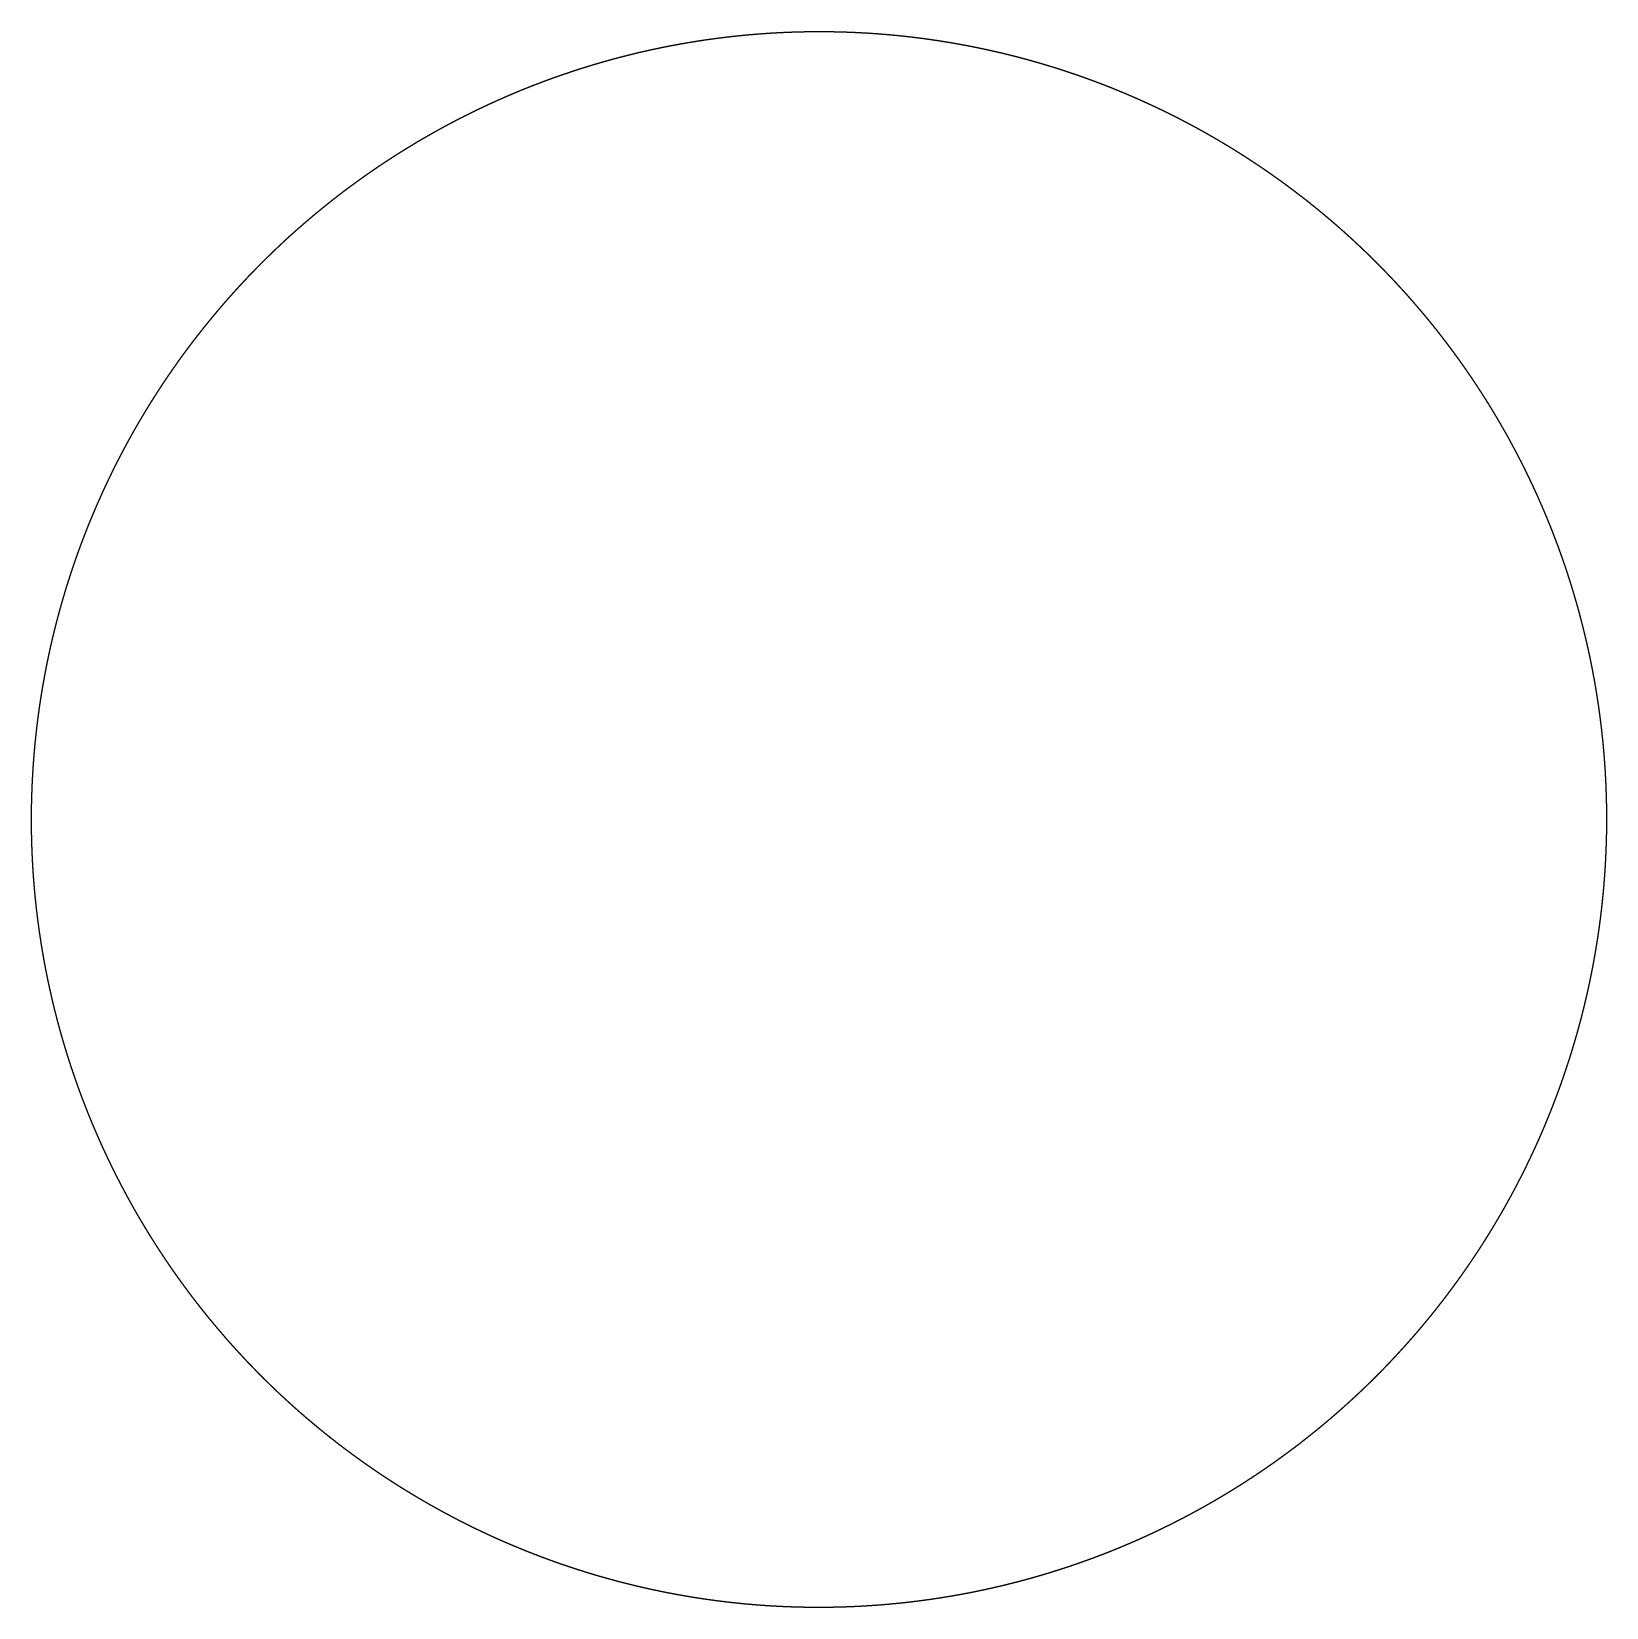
# Model space of a CAD drawing. Header units: metres. Extents: x -42.1 to 42, y -42.1 to 42.
import ezdxf

# ---------------------------------------------------------------- set-up
doc = ezdxf.new("R2010")
doc.units = ezdxf.units.M

msp = doc.modelspace()

# ---------------------------------------------------------------- linework, layer by layer
msp.add_lwpolyline([(42, 0), (42, -0.007), (42, -0.015), (42, -0.022), (42, -0.029), (42, -0.037), (42, -0.044), (42, -0.051), (42, -0.059), (42, -0.066), (42, -0.073), (42, -0.08), (42, -0.088), (42, -0.095), (42, -0.102), (42, -0.11), (42, -0.117), (42, -0.124), (42, -0.132), (42, -0.139), (42, -0.146), (42, -0.154), (42, -0.161), (42, -0.168), (42, -0.176), (42, -0.183), (42, -0.19), (42, -0.197), (42, -0.205), (41.999, -0.212), (41.999, -0.219), (41.999, -0.227), (41.999, -0.234), (41.999, -0.241), (41.999, -0.249), (41.999, -0.256), (41.999, -0.263), (41.999, -0.271), (41.999, -0.278), (41.999, -0.285), (41.999, -0.293), (41.999, -0.3), (41.999, -0.307), (41.999, -0.315), (41.999, -0.322), (41.999, -0.329), (41.999, -0.336), (41.999, -0.344), (41.999, -0.351), (41.999, -0.358), (41.998, -0.366), (41.998, -0.373), (41.998, -0.38), (41.998, -0.388), (41.998, -0.395), (41.998, -0.402), (41.998, -0.41), (41.998, -0.417), (41.998, -0.424), (41.998, -0.432), (41.998, -0.439), (41.998, -0.446), (41.998, -0.453), (41.998, -0.461), (41.997, -0.468), (41.997, -0.475), (41.997, -0.483), (41.997, -0.49), (41.997, -0.497), (41.997, -0.505), (41.997, -0.512), (41.997, -0.519), (41.997, -0.527), (41.997, -0.534), (41.997, -0.541), (41.996, -0.549), (41.996, -0.556), (41.996, -0.563), (41.996, -0.57), (41.996, -0.578), (41.996, -0.585), (41.996, -0.592), (41.996, -0.6), (41.996, -0.607), (41.996, -0.614), (41.995, -0.622), (41.995, -0.629), (41.995, -0.636), (41.995, -0.644), (41.995, -0.651), (41.995, -0.658), (41.995, -0.666), (41.995, -0.673), (41.995, -0.68), (41.994, -0.688), (41.994, -0.695), (41.994, -0.702), (41.994, -0.709), (41.994, -0.717), (41.994, -0.724), (41.994, -0.731), (41.994, -0.739), (41.993, -0.746), (41.993, -0.753), (41.993, -0.761), (41.993, -0.768), (41.993, -0.775), (41.993, -0.783), (41.993, -0.79), (41.992, -0.797), (41.992, -0.805), (41.992, -0.812), (41.992, -0.819), (41.992, -0.826), (41.992, -0.834), (41.992, -0.841), (41.991, -0.848), (41.991, -0.856), (41.991, -0.863), (41.991, -0.87), (41.991, -0.878), (41.991, -0.885), (41.991, -0.892), (41.99, -0.9), (41.99, -0.907), (41.99, -0.914), (41.99, -0.922), (41.99, -0.929), (41.99, -0.936), (41.989, -0.943), (41.989, -0.951), (41.989, -0.958), (41.989, -0.965), (41.989, -0.973), (41.989, -0.98), (41.988, -0.987), (41.988, -0.995), (41.988, -1.002), (41.988, -1.009), (41.988, -1.017), (41.988, -1.024), (41.987, -1.031), (41.987, -1.039), (41.987, -1.046), (41.987, -1.053), (41.987, -1.06), (41.986, -1.068), (41.986, -1.075), (41.986, -1.082), (41.986, -1.09), (41.986, -1.097), (41.986, -1.104), (41.985, -1.112), (41.985, -1.119), (41.985, -1.126), (41.985, -1.134), (41.985, -1.141), (41.984, -1.148), (41.984, -1.155), (41.984, -1.163), (41.984, -1.17), (41.984, -1.177), (41.983, -1.185), (41.983, -1.192), (41.983, -1.199), (41.983, -1.207), (41.983, -1.214), (41.982, -1.221), (41.982, -1.229), (41.982, -1.236), (41.982, -1.243), (41.981, -1.251), (41.981, -1.258), (41.981, -1.265), (41.981, -1.272), (41.981, -1.28), (41.98, -1.287), (41.98, -1.294), (41.98, -1.302), (41.98, -1.309), (41.979, -1.316), (41.979, -1.324), (41.979, -1.331), (41.979, -1.338), (41.979, -1.346), (41.978, -1.353), (41.978, -1.36), (41.978, -1.368), (41.978, -1.375), (41.977, -1.382), (41.977, -1.389), (41.977, -1.397), (41.977, -1.404), (41.976, -1.411), (41.976, -1.419), (41.976, -1.426), (41.976, -1.433), (41.975, -1.441), (41.975, -1.448), (41.975, -1.455), (41.975, -1.463), (41.974, -1.47), (41.974, -1.477), (41.974, -1.484), (41.974, -1.492), (41.973, -1.499), (41.973, -1.506), (41.973, -1.514), (41.973, -1.521), (41.972, -1.528), (41.972, -1.536), (41.972, -1.543), (41.972, -1.55), (41.971, -1.558), (41.971, -1.565), (41.971, -1.572), (41.97, -1.579), (41.97, -1.587), (41.97, -1.594), (41.97, -1.601), (41.969, -1.609), (41.969, -1.616), (41.969, -1.623), (41.968, -1.631), (41.968, -1.638), (41.968, -1.645), (41.968, -1.653), (41.967, -1.66), (41.967, -1.667), (41.967, -1.675), (41.966, -1.682), (41.966, -1.689), (41.966, -1.696), (41.966, -1.704), (41.965, -1.711), (41.965, -1.718), (41.965, -1.726), (41.964, -1.733), (41.964, -1.74), (41.964, -1.748), (41.963, -1.755), (41.963, -1.762), (41.963, -1.77), (41.963, -1.777), (41.962, -1.784), (41.962, -1.791), (41.962, -1.799), (41.961, -1.806), (41.961, -1.813), (41.961, -1.821), (41.96, -1.828), (41.96, -1.835), (41.96, -1.843), (41.959, -1.85), (41.959, -1.857), (41.959, -1.865), (41.958, -1.872), (41.958, -1.879), (41.958, -1.886), (41.957, -1.894), (41.957, -1.901), (41.957, -1.908), (41.956, -1.916), (41.956, -1.923), (41.956, -1.93), (41.955, -1.938), (41.955, -1.945), (41.955, -1.952), (41.954, -1.959), (41.954, -1.967), (41.954, -1.974), (41.953, -1.981), (41.953, -1.989), (41.953, -1.996), (41.952, -2.003), (41.952, -2.011), (41.952, -2.018), (41.951, -2.025), (41.951, -2.033), (41.951, -2.04), (41.95, -2.047), (41.95, -2.054), (41.95, -2.062), (41.949, -2.069), (41.949, -2.076), (41.949, -2.084), (41.948, -2.091), (41.948, -2.098), (41.947, -2.106), (41.947, -2.113), (41.947, -2.12), (41.946, -2.128), (41.946, -2.135), (41.946, -2.142), (41.945, -2.149), (41.945, -2.157), (41.944, -2.164), (41.944, -2.171), (41.944, -2.179), (41.943, -2.186), (41.943, -2.193), (41.943, -2.201), (41.942, -2.208), (41.942, -2.215), (41.941, -2.222), (41.941, -2.23), (41.941, -2.237), (41.94, -2.244), (41.94, -2.252), (41.939, -2.259), (41.939, -2.266), (41.939, -2.274), (41.938, -2.281), (41.938, -2.288), (41.937, -2.296), (41.937, -2.303), (41.937, -2.31), (41.936, -2.317), (41.936, -2.325), (41.935, -2.332), (41.935, -2.339), (41.935, -2.347), (41.934, -2.354), (41.934, -2.361), (41.933, -2.369), (41.933, -2.376), (41.933, -2.383), (41.932, -2.39), (41.932, -2.398), (41.931, -2.405), (41.931, -2.412), (41.931, -2.42), (41.93, -2.427), (41.93, -2.434), (41.929, -2.442), (41.929, -2.449), (41.928, -2.456), (41.928, -2.463), (41.928, -2.471), (41.927, -2.478), (41.927, -2.485), (41.926, -2.493), (41.926, -2.5), (41.925, -2.507), (41.925, -2.515), (41.925, -2.522), (41.924, -2.529), (41.924, -2.536), (41.923, -2.544), (41.923, -2.551), (41.922, -2.558), (41.922, -2.566), (41.921, -2.573), (41.921, -2.58), (41.921, -2.588), (41.92, -2.595), (41.92, -2.602), (41.919, -2.609), (41.919, -2.617), (41.918, -2.624), (41.918, -2.631), (41.917, -2.639), (41.917, -2.646), (41.916, -2.653), (41.916, -2.661), (41.916, -2.668), (41.915, -2.675), (41.915, -2.682), (41.914, -2.69), (41.914, -2.697), (41.913, -2.704), (41.913, -2.712), (41.912, -2.719), (41.912, -2.726), (41.911, -2.734), (41.911, -2.741), (41.91, -2.748), (41.91, -2.755), (41.909, -2.763), (41.909, -2.77), (41.908, -2.777), (41.908, -2.785), (41.907, -2.792), (41.907, -2.799), (41.907, -2.807), (41.906, -2.814), (41.906, -2.821), (41.905, -2.828), (41.905, -2.836), (41.904, -2.843), (41.904, -2.85), (41.903, -2.858), (41.903, -2.865), (41.902, -2.872), (41.902, -2.88), (41.901, -2.887), (41.901, -2.894), (41.9, -2.901), (41.9, -2.909), (41.899, -2.916), (41.899, -2.923), (41.898, -2.931), (41.898, -2.938), (41.897, -2.945), (41.897, -2.953), (41.896, -2.96), (41.896, -2.967), (41.895, -2.974), (41.894, -2.982), (41.894, -2.989), (41.893, -2.996), (41.893, -3.004), (41.892, -3.011), (41.892, -3.018), (41.891, -3.025), (41.891, -3.033), (41.89, -3.04), (41.89, -3.047), (41.889, -3.055), (41.889, -3.062), (41.888, -3.069), (41.888, -3.077), (41.887, -3.084), (41.887, -3.091), (41.886, -3.098), (41.885, -3.106), (41.885, -3.113), (41.884, -3.12), (41.884, -3.128), (41.883, -3.135), (41.883, -3.142), (41.882, -3.149), (41.882, -3.157), (41.881, -3.164), (41.881, -3.171), (41.88, -3.179), (41.879, -3.186), (41.879, -3.193), (41.878, -3.201), (41.878, -3.208), (41.877, -3.215), (41.877, -3.222), (41.876, -3.23), (41.876, -3.237), (41.875, -3.244), (41.874, -3.252), (41.874, -3.259), (41.873, -3.266), (41.873, -3.273), (41.872, -3.281), (41.872, -3.288), (41.871, -3.295), (41.87, -3.303), (41.87, -3.31), (41.869, -3.317), (41.869, -3.325), (41.868, -3.332), (41.868, -3.339), (41.867, -3.346), (41.866, -3.354), (41.866, -3.361), (41.865, -3.368), (41.865, -3.376), (41.864, -3.383), (41.864, -3.39), (41.863, -3.397), (41.862, -3.405), (41.862, -3.412), (41.861, -3.419), (41.861, -3.427), (41.86, -3.434), (41.859, -3.441), (41.859, -3.448), (41.858, -3.456), (41.858, -3.463), (41.857, -3.47), (41.856, -3.478), (41.856, -3.485), (41.855, -3.492), (41.855, -3.499), (41.854, -3.507), (41.853, -3.514), (41.853, -3.521), (41.852, -3.529), (41.851, -3.536), (41.851, -3.543), (41.85, -3.55), (41.85, -3.558), (41.849, -3.565), (41.848, -3.572), (41.848, -3.58), (41.847, -3.587), (41.847, -3.594), (41.846, -3.602), (41.845, -3.609), (41.845, -3.616), (41.844, -3.623), (41.843, -3.631), (41.843, -3.638), (41.842, -3.645), (41.842, -3.653), (41.841, -3.66), (41.84, -3.667), (41.84, -3.674), (41.839, -3.682), (41.838, -3.689), (41.838, -3.696), (41.837, -3.704), (41.836, -3.711), (41.836, -3.718), (41.835, -3.725), (41.834, -3.733), (41.834, -3.74), (41.833, -3.747), (41.833, -3.755), (41.832, -3.762), (41.831, -3.769), (41.831, -3.776), (41.83, -3.784), (41.829, -3.791), (41.829, -3.798), (41.828, -3.806), (41.827, -3.813), (41.827, -3.82), (41.826, -3.827), (41.825, -3.835), (41.825, -3.842), (41.824, -3.849), (41.823, -3.857), (41.823, -3.864), (41.822, -3.871), (41.821, -3.878), (41.821, -3.886), (41.82, -3.893), (41.819, -3.9), (41.819, -3.907), (41.818, -3.915), (41.817, -3.922), (41.817, -3.929), (41.816, -3.937), (41.815, -3.944), (41.814, -3.951), (41.814, -3.958), (41.813, -3.966), (41.812, -3.973), (41.812, -3.98), (41.811, -3.988), (41.81, -3.995), (41.81, -4.002), (41.809, -4.009), (41.808, -4.017), (41.808, -4.024), (41.807, -4.031), (41.806, -4.039), (41.805, -4.046), (41.805, -4.053), (41.804, -4.06), (41.803, -4.068), (41.803, -4.075), (41.802, -4.082), (41.801, -4.09), (41.801, -4.097), (41.8, -4.104), (41.799, -4.111), (41.798, -4.119), (41.798, -4.126), (41.797, -4.133), (41.796, -4.14), (41.796, -4.148), (41.795, -4.155), (41.794, -4.162), (41.793, -4.17), (41.793, -4.177), (41.792, -4.184), (41.791, -4.191), (41.79, -4.199), (41.79, -4.206), (41.789, -4.213), (41.788, -4.221), (41.788, -4.228), (41.787, -4.235), (41.786, -4.242), (41.785, -4.25), (41.785, -4.257), (41.784, -4.264), (41.783, -4.271), (41.782, -4.279), (41.782, -4.286), (41.781, -4.293), (41.78, -4.301), (41.779, -4.308), (41.779, -4.315), (41.778, -4.322), (41.777, -4.33), (41.776, -4.337), (41.776, -4.344), (41.775, -4.352), (41.774, -4.359), (41.773, -4.366), (41.773, -4.373), (41.772, -4.381), (41.771, -4.388), (41.77, -4.395), (41.77, -4.402), (41.769, -4.41), (41.768, -4.417), (41.767, -4.424), (41.767, -4.432), (41.766, -4.439), (41.765, -4.446), (41.764, -4.453), (41.763, -4.461), (41.763, -4.468), (41.762, -4.475), (41.761, -4.482), (41.76, -4.49), (41.76, -4.497), (41.759, -4.504), (41.758, -4.512), (41.757, -4.519), (41.756, -4.526), (41.756, -4.533), (41.755, -4.541), (41.754, -4.548), (41.753, -4.555), (41.752, -4.562), (41.752, -4.57), (41.751, -4.577), (41.75, -4.584), (41.749, -4.592), (41.748, -4.599), (41.748, -4.606), (41.747, -4.613), (41.746, -4.621), (41.745, -4.628), (41.744, -4.635), (41.744, -4.642), (41.743, -4.65), (41.742, -4.657), (41.741, -4.664), (41.74, -4.672), (41.74, -4.679), (41.739, -4.686), (41.738, -4.693), (41.737, -4.701), (41.736, -4.708), (41.736, -4.715), (41.735, -4.722), (41.734, -4.73), (41.733, -4.737), (41.732, -4.744), (41.731, -4.751), (41.731, -4.759), (41.73, -4.766), (41.729, -4.773), (41.728, -4.781), (41.727, -4.788), (41.726, -4.795), (41.726, -4.802), (41.725, -4.81), (41.724, -4.817), (41.723, -4.824), (41.722, -4.831), (41.721, -4.839), (41.721, -4.846), (41.72, -4.853), (41.719, -4.86), (41.718, -4.868), (41.717, -4.875), (41.716, -4.882), (41.716, -4.89), (41.715, -4.897), (41.714, -4.904), (41.713, -4.911), (41.712, -4.919), (41.711, -4.926), (41.71, -4.933), (41.71, -4.94), (41.709, -4.948), (41.708, -4.955), (41.707, -4.962), (41.706, -4.969), (41.705, -4.977), (41.704, -4.984), (41.704, -4.991), (41.703, -4.998), (41.702, -5.006), (41.701, -5.013), (41.7, -5.02), (41.699, -5.028), (41.698, -5.035), (41.697, -5.042), (41.697, -5.049), (41.696, -5.057), (41.695, -5.064), (41.694, -5.071), (41.693, -5.078), (41.692, -5.086), (41.691, -5.093), (41.69, -5.1), (41.69, -5.107), (41.689, -5.115), (41.688, -5.122), (41.687, -5.129), (41.686, -5.136), (41.685, -5.144), (41.684, -5.151), (41.683, -5.158), (41.682, -5.165), (41.682, -5.173), (41.681, -5.18), (41.68, -5.187), (41.679, -5.195), (41.678, -5.202), (41.677, -5.209), (41.676, -5.216), (41.675, -5.224), (41.674, -5.231), (41.673, -5.238), (41.672, -5.245), (41.672, -5.253), (41.671, -5.26), (41.67, -5.267), (41.669, -5.274), (41.668, -5.282), (41.667, -5.289), (41.666, -5.296), (41.665, -5.303), (41.664, -5.311), (41.663, -5.318), (41.662, -5.325), (41.661, -5.332), (41.661, -5.34), (41.66, -5.347), (41.659, -5.354), (41.658, -5.361), (41.657, -5.369), (41.656, -5.376), (41.655, -5.383), (41.654, -5.39), (41.653, -5.398), (41.652, -5.405), (41.651, -5.412), (41.65, -5.419), (41.649, -5.427), (41.648, -5.434), (41.647, -5.441), (41.647, -5.448), (41.646, -5.456), (41.645, -5.463), (41.644, -5.47), (41.643, -5.477), (41.642, -5.485), (41.641, -5.492), (41.64, -5.499), (41.639, -5.506), (41.638, -5.514), (41.637, -5.521), (41.636, -5.528), (41.635, -5.536), (41.634, -5.543), (41.633, -5.55), (41.632, -5.557), (41.631, -5.565), (41.63, -5.572), (41.629, -5.579), (41.628, -5.586), (41.627, -5.594), (41.626, -5.601), (41.625, -5.608), (41.624, -5.615), (41.623, -5.623), (41.623, -5.63), (41.622, -5.637), (41.621, -5.644), (41.62, -5.651), (41.619, -5.659), (41.618, -5.666), (41.617, -5.673), (41.616, -5.68), (41.615, -5.688), (41.614, -5.695), (41.613, -5.702), (41.612, -5.709), (41.611, -5.717), (41.61, -5.724), (41.609, -5.731), (41.608, -5.738), (41.607, -5.746), (41.606, -5.753), (41.605, -5.76), (41.604, -5.767), (41.603, -5.775), (41.602, -5.782), (41.601, -5.789), (41.6, -5.796), (41.599, -5.804), (41.598, -5.811), (41.597, -5.818), (41.596, -5.825), (41.595, -5.833), (41.594, -5.84), (41.593, -5.847), (41.592, -5.854), (41.591, -5.862), (41.59, -5.869), (41.589, -5.876), (41.588, -5.883), (41.587, -5.891), (41.586, -5.898), (41.584, -5.905), (41.583, -5.912), (41.582, -5.92), (41.581, -5.927), (41.58, -5.934), (41.579, -5.941), (41.578, -5.949), (41.577, -5.956), (41.576, -5.963), (41.575, -5.97), (41.574, -5.978), (41.573, -5.985), (41.572, -5.992), (41.571, -5.999), (41.57, -6.006), (41.569, -6.014), (41.568, -6.021), (41.567, -6.028), (41.566, -6.035), (41.565, -6.043), (41.564, -6.05), (41.563, -6.057), (41.562, -6.064), (41.561, -6.072), (41.56, -6.079), (41.558, -6.086), (41.557, -6.093), (41.556, -6.101), (41.555, -6.108), (41.554, -6.115), (41.553, -6.122), (41.552, -6.13), (41.551, -6.137), (41.55, -6.144), (41.549, -6.151), (41.548, -6.158), (41.547, -6.166), (41.546, -6.173), (41.545, -6.18), (41.544, -6.187), (41.543, -6.195), (41.541, -6.202), (41.54, -6.209), (41.539, -6.216), (41.538, -6.224), (41.537, -6.231), (41.536, -6.238), (41.535, -6.245), (41.534, -6.253), (41.533, -6.26), (41.532, -6.267), (41.531, -6.274), (41.53, -6.281), (41.528, -6.289), (41.527, -6.296), (41.526, -6.303), (41.525, -6.31), (41.524, -6.318), (41.523, -6.325), (41.522, -6.332), (41.521, -6.339), (41.52, -6.347), (41.519, -6.354), (41.517, -6.361), (41.516, -6.368), (41.515, -6.375), (41.514, -6.383), (41.513, -6.39), (41.512, -6.397), (41.511, -6.404), (41.51, -6.412), (41.509, -6.419), (41.507, -6.426), (41.506, -6.433), (41.505, -6.441), (41.504, -6.448), (41.503, -6.455), (41.502, -6.462), (41.501, -6.469), (41.5, -6.477), (41.499, -6.484), (41.497, -6.491), (41.496, -6.498), (41.495, -6.506), (41.494, -6.513), (41.493, -6.52), (41.492, -6.527), (41.491, -6.534), (41.489, -6.542), (41.488, -6.549), (41.487, -6.556), (41.486, -6.563), (41.485, -6.571), (41.484, -6.578), (41.483, -6.585), (41.482, -6.592), (41.48, -6.6), (41.479, -6.607), (41.478, -6.614), (41.477, -6.621), (41.476, -6.628), (41.475, -6.636), (41.473, -6.643), (41.472, -6.65), (41.471, -6.657), (41.47, -6.665), (41.469, -6.672), (41.468, -6.679), (41.467, -6.686), (41.465, -6.693), (41.464, -6.701), (41.463, -6.708), (41.462, -6.715), (41.461, -6.722), (41.46, -6.73), (41.458, -6.737), (41.457, -6.744), (41.456, -6.751), (41.455, -6.758), (41.454, -6.766), (41.453, -6.773), (41.451, -6.78), (41.45, -6.787), (41.449, -6.794), (41.448, -6.802), (41.447, -6.809), (41.445, -6.816), (41.444, -6.823), (41.443, -6.831), (41.442, -6.838), (41.441, -6.845), (41.44, -6.852), (41.438, -6.859), (41.437, -6.867), (41.436, -6.874), (41.435, -6.881), (41.434, -6.888), (41.432, -6.896), (41.431, -6.903), (41.43, -6.91), (41.429, -6.917), (41.428, -6.924), (41.426, -6.932), (41.425, -6.939), (41.424, -6.946), (41.423, -6.953), (41.422, -6.96), (41.42, -6.968), (41.419, -6.975), (41.418, -6.982), (41.417, -6.989), (41.416, -6.997), (41.414, -7.004), (41.413, -7.011), (41.412, -7.018), (41.411, -7.025), (41.409, -7.033), (41.408, -7.04), (41.407, -7.047), (41.406, -7.054), (41.405, -7.061), (41.403, -7.069), (41.402, -7.076), (41.401, -7.083), (41.4, -7.09), (41.398, -7.098), (41.397, -7.105), (41.396, -7.112), (41.395, -7.119), (41.393, -7.126), (41.392, -7.134), (41.391, -7.141), (41.39, -7.148), (41.388, -7.155), (41.387, -7.162), (41.386, -7.17), (41.385, -7.177), (41.384, -7.184), (41.382, -7.191), (41.381, -7.198), (41.38, -7.206), (41.379, -7.213), (41.377, -7.22), (41.376, -7.227), (41.375, -7.234), (41.374, -7.242), (41.372, -7.249), (41.371, -7.256), (41.37, -7.263), (41.368, -7.27), (41.367, -7.278), (41.366, -7.285), (41.365, -7.292), (41.363, -7.299), (41.362, -7.307), (41.361, -7.314), (41.36, -7.321), (41.358, -7.328), (41.357, -7.335), (41.356, -7.343), (41.355, -7.35), (41.353, -7.357), (41.352, -7.364), (41.351, -7.371), (41.349, -7.379), (41.348, -7.386), (41.347, -7.393), (41.346, -7.4), (41.344, -7.407), (41.343, -7.415), (41.342, -7.422), (41.34, -7.429), (41.339, -7.436), (41.338, -7.443), (41.337, -7.451), (41.335, -7.458), (41.334, -7.465), (41.333, -7.472), (41.331, -7.479), (41.33, -7.487), (41.329, -7.494), (41.327, -7.501), (41.326, -7.508), (41.325, -7.515), (41.324, -7.523), (41.322, -7.53), (41.321, -7.537), (41.32, -7.544), (41.318, -7.551), (41.317, -7.559), (41.316, -7.566), (41.314, -7.573), (41.313, -7.58), (41.312, -7.587), (41.31, -7.594), (41.309, -7.602), (41.308, -7.609), (41.306, -7.616), (41.305, -7.623), (41.304, -7.63), (41.303, -7.638), (41.301, -7.645), (41.3, -7.652), (41.299, -7.659), (41.297, -7.666), (41.296, -7.674), (41.295, -7.681), (41.293, -7.688), (41.292, -7.695), (41.291, -7.702), (41.289, -7.71), (41.288, -7.717), (41.287, -7.724), (41.285, -7.731), (41.284, -7.738), (41.283, -7.746), (41.281, -7.753), (41.28, -7.76), (41.278, -7.767), (41.277, -7.774), (41.276, -7.781), (41.274, -7.789), (41.273, -7.796), (41.272, -7.803), (41.27, -7.81), (41.269, -7.817), (41.268, -7.825), (41.266, -7.832), (41.265, -7.839), (41.264, -7.846), (41.262, -7.853), (41.261, -7.861), (41.259, -7.868), (41.258, -7.875), (41.257, -7.882), (41.255, -7.889), (41.254, -7.896), (41.253, -7.904), (41.251, -7.911), (41.25, -7.918), (41.249, -7.925), (41.247, -7.932), (41.246, -7.94), (41.244, -7.947), (41.243, -7.954), (41.242, -7.961), (41.24, -7.968), (41.239, -7.976), (41.237, -7.983), (41.236, -7.99), (41.235, -7.997), (41.233, -8.004), (41.232, -8.011), (41.231, -8.019), (41.229, -8.026), (41.228, -8.033), (41.226, -8.04), (41.225, -8.047), (41.224, -8.055), (41.222, -8.062), (41.221, -8.069), (41.219, -8.076), (41.218, -8.083), (41.217, -8.09), (41.215, -8.098), (41.214, -8.105), (41.212, -8.112), (41.211, -8.119), (41.21, -8.126), (41.208, -8.133), (41.207, -8.141), (41.205, -8.148), (41.204, -8.155), (41.202, -8.162), (41.201, -8.169), (41.2, -8.177), (41.198, -8.184), (41.197, -8.191), (41.195, -8.198), (41.194, -8.205), (41.193, -8.212), (41.191, -8.22), (41.19, -8.227), (41.188, -8.234), (41.187, -8.241), (41.185, -8.248), (41.184, -8.255), (41.183, -8.263), (41.181, -8.27), (41.18, -8.277), (41.178, -8.284), (41.177, -8.291), (41.175, -8.298), (41.174, -8.306), (41.172, -8.313), (41.171, -8.32), (41.17, -8.327), (41.168, -8.334), (41.167, -8.342), (41.165, -8.349), (41.164, -8.356), (41.162, -8.363), (41.161, -8.37), (41.159, -8.377), (41.158, -8.385), (41.157, -8.392), (41.155, -8.399), (41.154, -8.406), (41.152, -8.413), (41.151, -8.42), (41.149, -8.428), (41.148, -8.435), (41.146, -8.442), (41.145, -8.449), (41.143, -8.456), (41.142, -8.463), (41.14, -8.471), (41.139, -8.478), (41.138, -8.485), (41.136, -8.492), (41.135, -8.499), (41.133, -8.506), (41.132, -8.514), (41.13, -8.521), (41.129, -8.528), (41.127, -8.535), (41.126, -8.542), (41.124, -8.549), (41.123, -8.556), (41.121, -8.564), (41.12, -8.571), (41.118, -8.578), (41.117, -8.585), (41.115, -8.592), (41.114, -8.599), (41.112, -8.607), (41.111, -8.614), (41.109, -8.621), (41.108, -8.628), (41.106, -8.635), (41.105, -8.642), (41.103, -8.65), (41.102, -8.657), (41.1, -8.664), (41.099, -8.671), (41.097, -8.678), (41.096, -8.685), (41.094, -8.693), (41.093, -8.7), (41.091, -8.707), (41.09, -8.714), (41.088, -8.721), (41.087, -8.728), (41.085, -8.735), (41.084, -8.743), (41.082, -8.75), (41.081, -8.757), (41.079, -8.764), (41.078, -8.771), (41.076, -8.778), (41.075, -8.786), (41.073, -8.793), (41.072, -8.8), (41.07, -8.807), (41.068, -8.814), (41.067, -8.821), (41.065, -8.828), (41.064, -8.836), (41.062, -8.843), (41.061, -8.85), (41.059, -8.857), (41.058, -8.864), (41.056, -8.871), (41.055, -8.879), (41.053, -8.886), (41.052, -8.893), (41.05, -8.9), (41.049, -8.907), (41.047, -8.914), (41.045, -8.921), (41.044, -8.929), (41.042, -8.936), (41.041, -8.943), (41.039, -8.95), (41.038, -8.957), (41.036, -8.964), (41.035, -8.971), (41.033, -8.979), (41.031, -8.986), (41.03, -8.993), (41.028, -9), (41.027, -9.007), (41.025, -9.014), (41.024, -9.022), (41.022, -9.029), (41.02, -9.036), (41.019, -9.043), (41.017, -9.05), (41.016, -9.057), (41.014, -9.064), (41.013, -9.072), (41.011, -9.079), (41.009, -9.086), (41.008, -9.093), (41.006, -9.1), (41.005, -9.107), (41.003, -9.114), (41.002, -9.122), (41, -9.129), (40.998, -9.136), (40.997, -9.143), (40.995, -9.15), (40.994, -9.157), (40.992, -9.164), (40.99, -9.172), (40.989, -9.179), (40.987, -9.186), (40.986, -9.193), (40.984, -9.2), (40.983, -9.207), (40.981, -9.214), (40.979, -9.221), (40.978, -9.229), (40.976, -9.236), (40.975, -9.243), (40.973, -9.25), (40.971, -9.257), (40.97, -9.264), (40.968, -9.271), (40.966, -9.279), (40.965, -9.286), (40.963, -9.293), (40.962, -9.3), (40.96, -9.307), (40.958, -9.314), (40.957, -9.321), (40.955, -9.329), (40.954, -9.336), (40.952, -9.343), (40.95, -9.35), (40.949, -9.357), (40.947, -9.364), (40.945, -9.371), (40.944, -9.378), (40.942, -9.386), (40.941, -9.393), (40.939, -9.4), (40.937, -9.407), (40.936, -9.414), (40.934, -9.421), (40.932, -9.428), (40.931, -9.435), (40.929, -9.443), (40.927, -9.45), (40.926, -9.457), (40.924, -9.464), (40.923, -9.471), (40.921, -9.478), (40.919, -9.485), (40.918, -9.493), (40.916, -9.5), (40.914, -9.507), (40.913, -9.514), (40.911, -9.521), (40.909, -9.528), (40.908, -9.535), (40.906, -9.542), (40.904, -9.55), (40.903, -9.557), (40.901, -9.564), (40.899, -9.571), (40.898, -9.578), (40.896, -9.585), (40.894, -9.592), (40.893, -9.599), (40.891, -9.607), (40.889, -9.614), (40.888, -9.621), (40.886, -9.628), (40.884, -9.635), (40.883, -9.642), (40.881, -9.649), (40.879, -9.656), (40.878, -9.663), (40.876, -9.671), (40.874, -9.678), (40.873, -9.685), (40.871, -9.692), (40.869, -9.699), (40.868, -9.706), (40.866, -9.713), (40.864, -9.72), (40.863, -9.728), (40.861, -9.735), (40.859, -9.742), (40.858, -9.749), (40.856, -9.756), (40.854, -9.763), (40.852, -9.77), (40.851, -9.777), (40.849, -9.784), (40.847, -9.792), (40.846, -9.799), (40.844, -9.806), (40.842, -9.813), (40.841, -9.82), (40.839, -9.827), (40.837, -9.834), (40.835, -9.841), (40.834, -9.849), (40.832, -9.856), (40.83, -9.863), (40.829, -9.87), (40.827, -9.877), (40.825, -9.884), (40.823, -9.891), (40.822, -9.898), (40.82, -9.905), (40.818, -9.913), (40.817, -9.92), (40.815, -9.927), (40.813, -9.934), (40.811, -9.941), (40.81, -9.948), (40.808, -9.955), (40.806, -9.962), (40.805, -9.969), (40.803, -9.976), (40.801, -9.984), (40.799, -9.991), (40.798, -9.998), (40.796, -10.005), (40.794, -10.012), (40.792, -10.019), (40.791, -10.026), (40.789, -10.033), (40.787, -10.04), (40.785, -10.048), (40.784, -10.055), (40.782, -10.062), (40.78, -10.069), (40.778, -10.076), (40.777, -10.083), (40.775, -10.09), (40.773, -10.097), (40.771, -10.104), (40.77, -10.111), (40.768, -10.119), (40.766, -10.126), (40.764, -10.133), (40.763, -10.14), (40.761, -10.147), (40.759, -10.154), (40.757, -10.161), (40.756, -10.168), (40.754, -10.175), (40.752, -10.182), (40.75, -10.19), (40.749, -10.197), (40.747, -10.204), (40.745, -10.211), (40.743, -10.218), (40.741, -10.225), (40.74, -10.232), (40.738, -10.239), (40.736, -10.246), (40.734, -10.253), (40.733, -10.261), (40.731, -10.268), (40.729, -10.275), (40.727, -10.282), (40.725, -10.289), (40.724, -10.296), (40.722, -10.303), (40.72, -10.31), (40.718, -10.317), (40.717, -10.324), (40.715, -10.331), (40.713, -10.339), (40.711, -10.346), (40.709, -10.353), (40.708, -10.36), (40.706, -10.367), (40.704, -10.374), (40.702, -10.381), (40.7, -10.388), (40.699, -10.395), (40.697, -10.402), (40.695, -10.409), (40.693, -10.417), (40.691, -10.424), (40.69, -10.431), (40.688, -10.438), (40.686, -10.445), (40.684, -10.452), (40.682, -10.459), (40.68, -10.466), (40.679, -10.473), (40.677, -10.48), (40.675, -10.487), (40.673, -10.495), (40.671, -10.502), (40.67, -10.509), (40.668, -10.516), (40.666, -10.523), (40.664, -10.53), (40.662, -10.537), (40.66, -10.544), (40.659, -10.551), (40.657, -10.558), (40.655, -10.565), (40.653, -10.572), (40.651, -10.58), (40.649, -10.587), (40.648, -10.594), (40.646, -10.601), (40.644, -10.608), (40.642, -10.615), (40.64, -10.622), (40.638, -10.629), (40.637, -10.636), (40.635, -10.643), (40.633, -10.65), (40.631, -10.657), (40.629, -10.664), (40.627, -10.672), (40.625, -10.679), (40.624, -10.686), (40.622, -10.693), (40.62, -10.7), (40.618, -10.707), (40.616, -10.714), (40.614, -10.721), (40.612, -10.728), (40.611, -10.735), (40.609, -10.742), (40.607, -10.749), (40.605, -10.756), (40.603, -10.764), (40.601, -10.771), (40.599, -10.778), (40.597, -10.785), (40.596, -10.792), (40.594, -10.799), (40.592, -10.806), (40.59, -10.813), (40.588, -10.82), (40.586, -10.827), (40.584, -10.834), (40.582, -10.841), (40.581, -10.848), (40.579, -10.855), (40.577, -10.863), (40.575, -10.87), (40.573, -10.877), (40.571, -10.884), (40.569, -10.891), (40.567, -10.898), (40.566, -10.905), (40.564, -10.912), (40.562, -10.919), (40.56, -10.926), (40.558, -10.933), (40.556, -10.94), (40.554, -10.947), (40.552, -10.954), (40.55, -10.961), (40.548, -10.969), (40.547, -10.976), (40.545, -10.983), (40.543, -10.99), (40.541, -10.997), (40.539, -11.004), (40.537, -11.011), (40.535, -11.018), (40.533, -11.025), (40.531, -11.032), (40.529, -11.039), (40.527, -11.046), (40.525, -11.053), (40.524, -11.06), (40.522, -11.067), (40.52, -11.074), (40.518, -11.082), (40.516, -11.089), (40.514, -11.096), (40.512, -11.103), (40.51, -11.11), (40.508, -11.117), (40.506, -11.124), (40.504, -11.131), (40.502, -11.138), (40.5, -11.145), (40.499, -11.152), (40.497, -11.159), (40.495, -11.166), (40.493, -11.173), (40.491, -11.18), (40.489, -11.187), (40.487, -11.194), (40.485, -11.202), (40.483, -11.209), (40.481, -11.216), (40.479, -11.223), (40.477, -11.23), (40.475, -11.237), (40.473, -11.244), (40.471, -11.251), (40.469, -11.258), (40.467, -11.265), (40.465, -11.272), (40.463, -11.279), (40.462, -11.286), (40.46, -11.293), (40.458, -11.3), (40.456, -11.307), (40.454, -11.314), (40.452, -11.321), (40.45, -11.328), (40.448, -11.336), (40.446, -11.343), (40.444, -11.35), (40.442, -11.357), (40.44, -11.364), (40.438, -11.371), (40.436, -11.378), (40.434, -11.385), (40.432, -11.392), (40.43, -11.399), (40.428, -11.406), (40.426, -11.413), (40.424, -11.42), (40.422, -11.427), (40.42, -11.434), (40.418, -11.441), (40.416, -11.448), (40.414, -11.455), (40.412, -11.462), (40.41, -11.469), (40.408, -11.476), (40.406, -11.483), (40.404, -11.49), (40.402, -11.498), (40.4, -11.505), (40.398, -11.512), (40.396, -11.519), (40.394, -11.526), (40.392, -11.533), (40.39, -11.54), (40.388, -11.547), (40.386, -11.554), (40.384, -11.561), (40.382, -11.568), (40.38, -11.575), (40.378, -11.582), (40.376, -11.589), (40.374, -11.596), (40.372, -11.603), (40.37, -11.61), (40.368, -11.617), (40.366, -11.624), (40.364, -11.631), (40.362, -11.638), (40.36, -11.645), (40.358, -11.652), (40.356, -11.659), (40.354, -11.666), (40.352, -11.673), (40.35, -11.68), (40.348, -11.688), (40.346, -11.695), (40.344, -11.702), (40.342, -11.709), (40.34, -11.716), (40.338, -11.723), (40.336, -11.73), (40.334, -11.737), (40.332, -11.744), (40.33, -11.751), (40.328, -11.758), (40.326, -11.765), (40.323, -11.772), (40.321, -11.779), (40.319, -11.786), (40.317, -11.793), (40.315, -11.8), (40.313, -11.807), (40.311, -11.814), (40.309, -11.821), (40.307, -11.828), (40.305, -11.835), (40.303, -11.842), (40.301, -11.849), (40.299, -11.856), (40.297, -11.863), (40.295, -11.87), (40.293, -11.877), (40.291, -11.884), (40.289, -11.891), (40.286, -11.898), (40.284, -11.905), (40.282, -11.912), (40.28, -11.919), (40.278, -11.926), (40.276, -11.933), (40.274, -11.94), (40.272, -11.947), (40.27, -11.955), (40.268, -11.962), (40.266, -11.969), (40.264, -11.976), (40.262, -11.983), (40.26, -11.99), (40.257, -11.997), (40.255, -12.004), (40.253, -12.011), (40.251, -12.018), (40.249, -12.025), (40.247, -12.032), (40.245, -12.039), (40.243, -12.046), (40.241, -12.053), (40.239, -12.06), (40.237, -12.067), (40.234, -12.074), (40.232, -12.081), (40.23, -12.088), (40.228, -12.095), (40.226, -12.102), (40.224, -12.109), (40.222, -12.116), (40.22, -12.123), (40.218, -12.13), (40.216, -12.137), (40.213, -12.144), (40.211, -12.151), (40.209, -12.158), (40.207, -12.165), (40.205, -12.172), (40.203, -12.179), (40.201, -12.186), (40.199, -12.193), (40.197, -12.2), (40.194, -12.207), (40.192, -12.214), (40.19, -12.221), (40.188, -12.228), (40.186, -12.235), (40.184, -12.242), (40.182, -12.249), (40.18, -12.256), (40.177, -12.263), (40.175, -12.27), (40.173, -12.277), (40.171, -12.284), (40.169, -12.291), (40.167, -12.298), (40.165, -12.305), (40.162, -12.312), (40.16, -12.319), (40.158, -12.326), (40.156, -12.333), (40.154, -12.34), (40.152, -12.347), (40.15, -12.354), (40.148, -12.361), (40.145, -12.368), (40.143, -12.375), (40.141, -12.382), (40.139, -12.389), (40.137, -12.396), (40.135, -12.403), (40.132, -12.41), (40.13, -12.417), (40.128, -12.424), (40.126, -12.431), (40.124, -12.438), (40.122, -12.445), (40.12, -12.452), (40.117, -12.459), (40.115, -12.466), (40.113, -12.473), (40.111, -12.48), (40.109, -12.487), (40.107, -12.494), (40.104, -12.501), (40.102, -12.508), (40.1, -12.515), (40.098, -12.522), (40.096, -12.529), (40.093, -12.536), (40.091, -12.543), (40.089, -12.55), (40.087, -12.557), (40.085, -12.564), (40.083, -12.571), (40.08, -12.578), (40.078, -12.585), (40.076, -12.592), (40.074, -12.599), (40.072, -12.606), (40.069, -12.613), (40.067, -12.62), (40.065, -12.627), (40.063, -12.634), (40.061, -12.641), (40.058, -12.648), (40.056, -12.655), (40.054, -12.662), (40.052, -12.669), (40.05, -12.676), (40.048, -12.683), (40.045, -12.69), (40.043, -12.697), (40.041, -12.704), (40.039, -12.711), (40.036, -12.717), (40.034, -12.724), (40.032, -12.731), (40.03, -12.738), (40.028, -12.745), (40.025, -12.752), (40.023, -12.759), (40.021, -12.766), (40.019, -12.773), (40.017, -12.78), (40.014, -12.787), (40.012, -12.794), (40.01, -12.801), (40.008, -12.808), (40.005, -12.815), (40.003, -12.822), (40.001, -12.829), (39.999, -12.836), (39.997, -12.843), (39.994, -12.85), (39.992, -12.857), (39.99, -12.864), (39.988, -12.871), (39.985, -12.878), (39.983, -12.885), (39.981, -12.892), (39.979, -12.899), (39.976, -12.906), (39.974, -12.913), (39.972, -12.92), (39.97, -12.927), (39.967, -12.934), (39.965, -12.941), (39.963, -12.948), (39.961, -12.955), (39.958, -12.962), (39.956, -12.969), (39.954, -12.976), (39.952, -12.982), (39.949, -12.989), (39.947, -12.996), (39.945, -13.003), (39.943, -13.01), (39.94, -13.017), (39.938, -13.024), (39.936, -13.031), (39.934, -13.038), (39.931, -13.045), (39.929, -13.052), (39.927, -13.059), (39.925, -13.066), (39.922, -13.073), (39.92, -13.08), (39.918, -13.087), (39.915, -13.094), (39.913, -13.101), (39.911, -13.108), (39.909, -13.115), (39.906, -13.122), (39.904, -13.129), (39.902, -13.136), (39.9, -13.143), (39.897, -13.15), (39.895, -13.157), (39.893, -13.163), (39.89, -13.17), (39.888, -13.177), (39.886, -13.184), (39.884, -13.191), (39.881, -13.198), (39.879, -13.205), (39.877, -13.212), (39.874, -13.219), (39.872, -13.226), (39.87, -13.233), (39.867, -13.24), (39.865, -13.247), (39.863, -13.254), (39.861, -13.261), (39.858, -13.268), (39.856, -13.275), (39.854, -13.282), (39.851, -13.289), (39.849, -13.296), (39.847, -13.303), (39.844, -13.309), (39.842, -13.316), (39.84, -13.323), (39.837, -13.33), (39.835, -13.337), (39.833, -13.344), (39.831, -13.351), (39.828, -13.358), (39.826, -13.365), (39.824, -13.372), (39.821, -13.379), (39.819, -13.386), (39.817, -13.393), (39.814, -13.4), (39.812, -13.407), (39.81, -13.414), (39.807, -13.421), (39.805, -13.428), (39.803, -13.434), (39.8, -13.441), (39.798, -13.448), (39.796, -13.455), (39.793, -13.462), (39.791, -13.469), (39.789, -13.476), (39.786, -13.483), (39.784, -13.49), (39.782, -13.497), (39.779, -13.504), (39.777, -13.511), (39.775, -13.518), (39.772, -13.525), (39.77, -13.532), (39.767, -13.539), (39.765, -13.545), (39.763, -13.552), (39.76, -13.559), (39.758, -13.566), (39.756, -13.573), (39.753, -13.58), (39.751, -13.587), (39.749, -13.594), (39.746, -13.601), (39.744, -13.608), (39.742, -13.615), (39.739, -13.622), (39.737, -13.629), (39.734, -13.636), (39.732, -13.642), (39.73, -13.649), (39.727, -13.656), (39.725, -13.663), (39.723, -13.67), (39.72, -13.677), (39.718, -13.684), (39.715, -13.691), (39.713, -13.698), (39.711, -13.705), (39.708, -13.712), (39.706, -13.719), (39.704, -13.726), (39.701, -13.733), (39.699, -13.739), (39.696, -13.746), (39.694, -13.753), (39.692, -13.76), (39.689, -13.767), (39.687, -13.774), (39.684, -13.781), (39.682, -13.788), (39.68, -13.795), (39.677, -13.802), (39.675, -13.809), (39.672, -13.816), (39.67, -13.823), (39.668, -13.829), (39.665, -13.836), (39.663, -13.843), (39.66, -13.85), (39.658, -13.857), (39.656, -13.864), (39.653, -13.871), (39.651, -13.878), (39.648, -13.885), (39.646, -13.892), (39.644, -13.899), (39.641, -13.906), (39.639, -13.912), (39.636, -13.919), (39.634, -13.926), (39.631, -13.933), (39.629, -13.94), (39.627, -13.947), (39.624, -13.954), (39.622, -13.961), (39.619, -13.968), (39.617, -13.975), (39.615, -13.982), (39.612, -13.988), (39.61, -13.995), (39.607, -14.002), (39.605, -14.009), (39.602, -14.016), (39.6, -14.023), (39.597, -14.03), (39.595, -14.037), (39.593, -14.044), (39.59, -14.051), (39.588, -14.058), (39.585, -14.064), (39.583, -14.071), (39.58, -14.078), (39.578, -14.085), (39.575, -14.092), (39.573, -14.099), (39.571, -14.106), (39.568, -14.113), (39.566, -14.12), (39.563, -14.127), (39.561, -14.133), (39.558, -14.14), (39.556, -14.147), (39.553, -14.154), (39.551, -14.161), (39.549, -14.168), (39.546, -14.175), (39.544, -14.182), (39.541, -14.189), (39.539, -14.196), (39.536, -14.202), (39.534, -14.209), (39.531, -14.216), (39.529, -14.223), (39.526, -14.23), (39.524, -14.237), (39.521, -14.244), (39.519, -14.251), (39.516, -14.258), (39.514, -14.264), (39.511, -14.271), (39.509, -14.278), (39.506, -14.285), (39.504, -14.292), (39.502, -14.299), (39.499, -14.306), (39.497, -14.313), (39.494, -14.32), (39.492, -14.326), (39.489, -14.333), (39.487, -14.34), (39.484, -14.347), (39.482, -14.354), (39.479, -14.361), (39.477, -14.368), (39.474, -14.375), (39.472, -14.382), (39.469, -14.388), (39.467, -14.395), (39.464, -14.402), (39.462, -14.409), (39.459, -14.416), (39.457, -14.423), (39.454, -14.43), (39.452, -14.437), (39.449, -14.444), (39.447, -14.45), (39.444, -14.457), (39.442, -14.464), (39.439, -14.471), (39.437, -14.478), (39.434, -14.485), (39.432, -14.492), (39.429, -14.499), (39.426, -14.505), (39.424, -14.512), (39.421, -14.519), (39.419, -14.526), (39.416, -14.533), (39.414, -14.54), (39.411, -14.547), (39.409, -14.554), (39.406, -14.56), (39.404, -14.567), (39.401, -14.574), (39.399, -14.581), (39.396, -14.588), (39.394, -14.595), (39.391, -14.602), (39.389, -14.609), (39.386, -14.615), (39.383, -14.622), (39.381, -14.629), (39.378, -14.636), (39.376, -14.643), (39.373, -14.65), (39.371, -14.657), (39.368, -14.663), (39.366, -14.67), (39.363, -14.677), (39.361, -14.684), (39.358, -14.691), (39.355, -14.698), (39.353, -14.705), (39.35, -14.712), (39.348, -14.718), (39.345, -14.725), (39.343, -14.732), (39.34, -14.739), (39.338, -14.746), (39.335, -14.753), (39.332, -14.76), (39.33, -14.766), (39.327, -14.773), (39.325, -14.78), (39.322, -14.787), (39.32, -14.794), (39.317, -14.801), (39.314, -14.808), (39.312, -14.814), (39.309, -14.821), (39.307, -14.828), (39.304, -14.835), (39.302, -14.842), (39.299, -14.849), (39.296, -14.856), (39.294, -14.862), (39.291, -14.869), (39.289, -14.876), (39.286, -14.883), (39.283, -14.89), (39.281, -14.897), (39.278, -14.904), (39.276, -14.91), (39.273, -14.917), (39.271, -14.924), (39.268, -14.931), (39.265, -14.938), (39.263, -14.945), (39.26, -14.952), (39.258, -14.958), (39.255, -14.965), (39.252, -14.972), (39.25, -14.979), (39.247, -14.986), (39.245, -14.993), (39.242, -14.999), (39.239, -15.006), (39.237, -15.013), (39.234, -15.02), (39.231, -15.027), (39.229, -15.034), (39.226, -15.041), (39.224, -15.047), (39.221, -15.054), (39.218, -15.061), (39.216, -15.068), (39.213, -15.075), (39.211, -15.082), (39.208, -15.088), (39.205, -15.095), (39.203, -15.102), (39.2, -15.109), (39.197, -15.116), (39.195, -15.123), (39.192, -15.129), (39.19, -15.136), (39.187, -15.143), (39.184, -15.15), (39.182, -15.157), (39.179, -15.164), (39.176, -15.17), (39.174, -15.177), (39.171, -15.184), (39.168, -15.191), (39.166, -15.198), (39.163, -15.205), (39.161, -15.211), (39.158, -15.218), (39.155, -15.225), (39.153, -15.232), (39.15, -15.239), (39.147, -15.246), (39.145, -15.252), (39.142, -15.259), (39.139, -15.266), (39.137, -15.273), (39.134, -15.28), (39.131, -15.287), (39.129, -15.293), (39.126, -15.3), (39.123, -15.307), (39.121, -15.314), (39.118, -15.321), (39.115, -15.328), (39.113, -15.334), (39.11, -15.341), (39.107, -15.348), (39.105, -15.355), (39.102, -15.362), (39.099, -15.369), (39.097, -15.375), (39.094, -15.382), (39.091, -15.389), (39.089, -15.396), (39.086, -15.403), (39.083, -15.409), (39.081, -15.416), (39.078, -15.423), (39.075, -15.43), (39.073, -15.437), (39.07, -15.444), (39.067, -15.45), (39.065, -15.457), (39.062, -15.464), (39.059, -15.471), (39.057, -15.478), (39.054, -15.484), (39.051, -15.491), (39.049, -15.498), (39.046, -15.505), (39.043, -15.512), (39.04, -15.518), (39.038, -15.525), (39.035, -15.532), (39.032, -15.539), (39.03, -15.546), (39.027, -15.553), (39.024, -15.559), (39.022, -15.566), (39.019, -15.573), (39.016, -15.58), (39.013, -15.587), (39.011, -15.593), (39.008, -15.6), (39.005, -15.607), (39.003, -15.614), (39, -15.621), (38.997, -15.627), (38.994, -15.634), (38.992, -15.641), (38.989, -15.648), (38.986, -15.655), (38.984, -15.661), (38.981, -15.668), (38.978, -15.675), (38.975, -15.682), (38.973, -15.689), (38.97, -15.695), (38.967, -15.702), (38.964, -15.709), (38.962, -15.716), (38.959, -15.723), (38.956, -15.729), (38.954, -15.736), (38.951, -15.743), (38.948, -15.75), (38.945, -15.757), (38.943, -15.763), (38.94, -15.77), (38.937, -15.777), (38.934, -15.784), (38.932, -15.791), (38.929, -15.797), (38.926, -15.804), (38.923, -15.811), (38.921, -15.818), (38.918, -15.825), (38.915, -15.831), (38.912, -15.838), (38.91, -15.845), (38.907, -15.852), (38.904, -15.858), (38.901, -15.865), (38.899, -15.872), (38.896, -15.879), (38.893, -15.886), (38.89, -15.892), (38.888, -15.899), (38.885, -15.906), (38.882, -15.913), (38.879, -15.92), (38.876, -15.926), (38.874, -15.933), (38.871, -15.94), (38.868, -15.947), (38.865, -15.953), (38.863, -15.96), (38.86, -15.967), (38.857, -15.974), (38.854, -15.981), (38.852, -15.987), (38.849, -15.994), (38.846, -16.001), (38.843, -16.008), (38.84, -16.015), (38.838, -16.021), (38.835, -16.028), (38.832, -16.035), (38.829, -16.042), (38.826, -16.048), (38.824, -16.055), (38.821, -16.062), (38.818, -16.069), (38.815, -16.075), (38.813, -16.082), (38.81, -16.089), (38.807, -16.096), (38.804, -16.103), (38.801, -16.109), (38.799, -16.116), (38.796, -16.123), (38.793, -16.13), (38.79, -16.136), (38.787, -16.143), (38.785, -16.15), (38.782, -16.157), (38.779, -16.164), (38.776, -16.17), (38.773, -16.177), (38.77, -16.184), (38.768, -16.191), (38.765, -16.197), (38.762, -16.204), (38.759, -16.211), (38.756, -16.218), (38.754, -16.224), (38.751, -16.231), (38.748, -16.238), (38.745, -16.245), (38.742, -16.251), (38.739, -16.258), (38.737, -16.265), (38.734, -16.272), (38.731, -16.278), (38.728, -16.285), (38.725, -16.292), (38.722, -16.299), (38.72, -16.306), (38.717, -16.312), (38.714, -16.319), (38.711, -16.326), (38.708, -16.333), (38.705, -16.339), (38.703, -16.346), (38.7, -16.353), (38.697, -16.36), (38.694, -16.366), (38.691, -16.373), (38.688, -16.38), (38.686, -16.387), (38.683, -16.393), (38.68, -16.4), (38.677, -16.407), (38.674, -16.414), (38.671, -16.42), (38.668, -16.427), (38.666, -16.434), (38.663, -16.441), (38.66, -16.447), (38.657, -16.454), (38.654, -16.461), (38.651, -16.468), (38.648, -16.474), (38.646, -16.481), (38.643, -16.488), (38.64, -16.495), (38.637, -16.501), (38.634, -16.508), (38.631, -16.515), (38.628, -16.521), (38.625, -16.528), (38.623, -16.535), (38.62, -16.542), (38.617, -16.548), (38.614, -16.555), (38.611, -16.562), (38.608, -16.569), (38.605, -16.575), (38.602, -16.582), (38.6, -16.589), (38.597, -16.596), (38.594, -16.602), (38.591, -16.609), (38.588, -16.616), (38.585, -16.623), (38.582, -16.629), (38.579, -16.636), (38.576, -16.643), (38.574, -16.649), (38.571, -16.656), (38.568, -16.663), (38.565, -16.67), (38.562, -16.676), (38.559, -16.683), (38.556, -16.69), (38.553, -16.697), (38.55, -16.703), (38.547, -16.71), (38.545, -16.717), (38.542, -16.724), (38.539, -16.73), (38.536, -16.737), (38.533, -16.744), (38.53, -16.75), (38.527, -16.757), (38.524, -16.764), (38.521, -16.771), (38.518, -16.777), (38.515, -16.784), (38.513, -16.791), (38.51, -16.797), (38.507, -16.804), (38.504, -16.811), (38.501, -16.818), (38.498, -16.824), (38.495, -16.831), (38.492, -16.838), (38.489, -16.845), (38.486, -16.851), (38.483, -16.858), (38.48, -16.865), (38.477, -16.871), (38.474, -16.878), (38.472, -16.885), (38.469, -16.892), (38.466, -16.898), (38.463, -16.905), (38.46, -16.912), (38.457, -16.918), (38.454, -16.925), (38.451, -16.932), (38.448, -16.939), (38.445, -16.945), (38.442, -16.952), (38.439, -16.959), (38.436, -16.965), (38.433, -16.972), (38.43, -16.979), (38.427, -16.985), (38.424, -16.992), (38.421, -16.999), (38.419, -17.006), (38.416, -17.012), (38.413, -17.019), (38.41, -17.026), (38.407, -17.032), (38.404, -17.039), (38.401, -17.046), (38.398, -17.053), (38.395, -17.059), (38.392, -17.066), (38.389, -17.073), (38.386, -17.079), (38.383, -17.086), (38.38, -17.093), (38.377, -17.099), (38.374, -17.106), (38.371, -17.113), (38.368, -17.12), (38.365, -17.126), (38.362, -17.133), (38.359, -17.14), (38.356, -17.146), (38.353, -17.153), (38.35, -17.16), (38.347, -17.166), (38.344, -17.173), (38.341, -17.18), (38.338, -17.186), (38.335, -17.193), (38.332, -17.2), (38.329, -17.207), (38.326, -17.213), (38.323, -17.22), (38.32, -17.227), (38.317, -17.233), (38.314, -17.24), (38.311, -17.247), (38.308, -17.253), (38.305, -17.26), (38.302, -17.267), (38.299, -17.273), (38.296, -17.28), (38.293, -17.287), (38.29, -17.293), (38.287, -17.3), (38.284, -17.307), (38.281, -17.314), (38.278, -17.32), (38.275, -17.327), (38.272, -17.334), (38.269, -17.34), (38.266, -17.347), (38.263, -17.354), (38.26, -17.36), (38.257, -17.367), (38.254, -17.374), (38.251, -17.38), (38.248, -17.387), (38.245, -17.394), (38.242, -17.4), (38.239, -17.407), (38.236, -17.414), (38.233, -17.42), (38.23, -17.427), (38.227, -17.434), (38.224, -17.44), (38.221, -17.447), (38.218, -17.454), (38.215, -17.46), (38.212, -17.467), (38.209, -17.474), (38.206, -17.48), (38.203, -17.487), (38.2, -17.494), (38.197, -17.5), (38.194, -17.507), (38.19, -17.514), (38.187, -17.52), (38.184, -17.527), (38.181, -17.534), (38.178, -17.54), (38.175, -17.547), (38.172, -17.554), (38.169, -17.56), (38.166, -17.567), (38.163, -17.574), (38.16, -17.58), (38.157, -17.587), (38.154, -17.594), (38.151, -17.6), (38.148, -17.607), (38.145, -17.614), (38.142, -17.62), (38.139, -17.627), (38.135, -17.634), (38.132, -17.64), (38.129, -17.647), (38.126, -17.654), (38.123, -17.66), (38.12, -17.667), (38.117, -17.674), (38.114, -17.68), (38.111, -17.687), (38.108, -17.694), (38.105, -17.7), (38.102, -17.707), (38.099, -17.714), (38.096, -17.72), (38.092, -17.727), (38.089, -17.733), (38.086, -17.74), (38.083, -17.747), (38.08, -17.753), (38.077, -17.76), (38.074, -17.767), (38.071, -17.773), (38.068, -17.78), (38.065, -17.787), (38.062, -17.793), (38.058, -17.8), (38.055, -17.807), (38.052, -17.813), (38.049, -17.82), (38.046, -17.826), (38.043, -17.833), (38.04, -17.84), (38.037, -17.846), (38.034, -17.853), (38.031, -17.86), (38.027, -17.866), (38.024, -17.873), (38.021, -17.88), (38.018, -17.886), (38.015, -17.893), (38.012, -17.9), (38.009, -17.906), (38.006, -17.913), (38.003, -17.919), (37.999, -17.926), (37.996, -17.933), (37.993, -17.939), (37.99, -17.946), (37.987, -17.953), (37.984, -17.959), (37.981, -17.966), (37.978, -17.972), (37.974, -17.979), (37.971, -17.986), (37.968, -17.992), (37.965, -17.999), (37.962, -18.006), (37.959, -18.012), (37.956, -18.019), (37.953, -18.026), (37.949, -18.032), (37.946, -18.039), (37.943, -18.045), (37.94, -18.052), (37.937, -18.059), (37.934, -18.065), (37.931, -18.072), (37.927, -18.078), (37.924, -18.085), (37.921, -18.092), (37.918, -18.098), (37.915, -18.105), (37.912, -18.112), (37.909, -18.118), (37.905, -18.125), (37.902, -18.131), (37.899, -18.138), (37.896, -18.145), (37.893, -18.151), (37.89, -18.158), (37.886, -18.165), (37.883, -18.171), (37.88, -18.178), (37.877, -18.184), (37.874, -18.191), (37.871, -18.198), (37.867, -18.204), (37.864, -18.211), (37.861, -18.217), (37.858, -18.224), (37.855, -18.231), (37.852, -18.237), (37.848, -18.244), (37.845, -18.25), (37.842, -18.257), (37.839, -18.264), (37.836, -18.27), (37.833, -18.277), (37.829, -18.283), (37.826, -18.29), (37.823, -18.297), (37.82, -18.303), (37.817, -18.31), (37.814, -18.317), (37.81, -18.323), (37.807, -18.33), (37.804, -18.336), (37.801, -18.343), (37.798, -18.35), (37.794, -18.356), (37.791, -18.363), (37.788, -18.369), (37.785, -18.376), (37.782, -18.383), (37.778, -18.389), (37.775, -18.396), (37.772, -18.402), (37.769, -18.409), (37.766, -18.415), (37.762, -18.422), (37.759, -18.429), (37.756, -18.435), (37.753, -18.442), (37.75, -18.448), (37.746, -18.455), (37.743, -18.462), (37.74, -18.468), (37.737, -18.475), (37.734, -18.481), (37.73, -18.488), (37.727, -18.495), (37.724, -18.501), (37.721, -18.508), (37.717, -18.514), (37.714, -18.521), (37.711, -18.527), (37.708, -18.534), (37.705, -18.541), (37.701, -18.547), (37.698, -18.554), (37.695, -18.56), (37.692, -18.567), (37.688, -18.574), (37.685, -18.58), (37.682, -18.587), (37.679, -18.593), (37.675, -18.6), (37.672, -18.606), (37.669, -18.613), (37.666, -18.62), (37.663, -18.626), (37.659, -18.633), (37.656, -18.639), (37.653, -18.646), (37.65, -18.652), (37.646, -18.659), (37.643, -18.666), (37.64, -18.672), (37.637, -18.679), (37.633, -18.685), (37.63, -18.692), (37.627, -18.698), (37.624, -18.705), (37.62, -18.712), (37.617, -18.718), (37.614, -18.725), (37.611, -18.731), (37.607, -18.738), (37.604, -18.744), (37.601, -18.751), (37.598, -18.758), (37.594, -18.764), (37.591, -18.771), (37.588, -18.777), (37.584, -18.784), (37.581, -18.79), (37.578, -18.797), (37.575, -18.804), (37.571, -18.81), (37.568, -18.817), (37.565, -18.823), (37.562, -18.83), (37.558, -18.836), (37.555, -18.843), (37.552, -18.849), (37.548, -18.856), (37.545, -18.863), (37.542, -18.869), (37.539, -18.876), (37.535, -18.882), (37.532, -18.889), (37.529, -18.895), (37.525, -18.902), (37.522, -18.908), (37.519, -18.915), (37.516, -18.922), (37.512, -18.928), (37.509, -18.935), (37.506, -18.941), (37.502, -18.948), (37.499, -18.954), (37.496, -18.961), (37.493, -18.967), (37.489, -18.974), (37.486, -18.98), (37.483, -18.987), (37.479, -18.994), (37.476, -19), (37.473, -19.007), (37.469, -19.013), (37.466, -19.02), (37.463, -19.026), (37.459, -19.033), (37.456, -19.039), (37.453, -19.046), (37.45, -19.052), (37.446, -19.059), (37.443, -19.066), (37.44, -19.072), (37.436, -19.079), (37.433, -19.085), (37.43, -19.092), (37.426, -19.098), (37.423, -19.105), (37.42, -19.111), (37.416, -19.118), (37.413, -19.124), (37.41, -19.131), (37.406, -19.137), (37.403, -19.144), (37.4, -19.15), (37.396, -19.157), (37.393, -19.164), (37.39, -19.17), (37.386, -19.177), (37.383, -19.183), (37.38, -19.19), (37.376, -19.196), (37.373, -19.203), (37.37, -19.209), (37.366, -19.216), (37.363, -19.222), (37.36, -19.229), (37.356, -19.235), (37.353, -19.242), (37.35, -19.248), (37.346, -19.255), (37.343, -19.261), (37.34, -19.268), (37.336, -19.274), (37.333, -19.281), (37.33, -19.287), (37.326, -19.294), (37.323, -19.3), (37.319, -19.307), (37.316, -19.314), (37.313, -19.32), (37.309, -19.327), (37.306, -19.333), (37.303, -19.34), (37.299, -19.346), (37.296, -19.353), (37.293, -19.359), (37.289, -19.366), (37.286, -19.372), (37.282, -19.379), (37.279, -19.385), (37.276, -19.392), (37.272, -19.398), (37.269, -19.405), (37.266, -19.411), (37.262, -19.418), (37.259, -19.424), (37.255, -19.431), (37.252, -19.437), (37.249, -19.444), (37.245, -19.45), (37.242, -19.457), (37.239, -19.463), (37.235, -19.47), (37.232, -19.476), (37.228, -19.483), (37.225, -19.489), (37.222, -19.496), (37.218, -19.502), (37.215, -19.509), (37.211, -19.515), (37.208, -19.522), (37.205, -19.528), (37.201, -19.535), (37.198, -19.541), (37.194, -19.548), (37.191, -19.554), (37.188, -19.561), (37.184, -19.567), (37.181, -19.574), (37.177, -19.58), (37.174, -19.587), (37.171, -19.593), (37.167, -19.6), (37.164, -19.606), (37.16, -19.613), (37.157, -19.619), (37.154, -19.626), (37.15, -19.632), (37.147, -19.639), (37.143, -19.645), (37.14, -19.652), (37.136, -19.658), (37.133, -19.665), (37.13, -19.671), (37.126, -19.678), (37.123, -19.684), (37.119, -19.69), (37.116, -19.697), (37.112, -19.703), (37.109, -19.71), (37.106, -19.716), (37.102, -19.723), (37.099, -19.729), (37.095, -19.736), (37.092, -19.742), (37.088, -19.749), (37.085, -19.755), (37.082, -19.762), (37.078, -19.768), (37.075, -19.775), (37.071, -19.781), (37.068, -19.788), (37.064, -19.794), (37.061, -19.801), (37.057, -19.807), (37.054, -19.814), (37.051, -19.82), (37.047, -19.826), (37.044, -19.833), (37.04, -19.839), (37.037, -19.846), (37.033, -19.852), (37.03, -19.859), (37.026, -19.865), (37.023, -19.872), (37.019, -19.878), (37.016, -19.885), (37.013, -19.891), (37.009, -19.898), (37.006, -19.904), (37.002, -19.911), (36.999, -19.917), (36.995, -19.923), (36.992, -19.93), (36.988, -19.936), (36.985, -19.943), (36.981, -19.949), (36.978, -19.956), (36.974, -19.962), (36.971, -19.969), (36.967, -19.975), (36.964, -19.982), (36.961, -19.988), (36.957, -19.994), (36.954, -20.001), (36.95, -20.007), (36.947, -20.014), (36.943, -20.02), (36.94, -20.027), (36.936, -20.033), (36.933, -20.04), (36.929, -20.046), (36.926, -20.053), (36.922, -20.059), (36.919, -20.065), (36.915, -20.072), (36.912, -20.078), (36.908, -20.085), (36.905, -20.091), (36.901, -20.098), (36.898, -20.104), (36.894, -20.111), (36.891, -20.117), (36.887, -20.123), (36.884, -20.13), (36.88, -20.136), (36.877, -20.143), (36.873, -20.149), (36.87, -20.156), (36.866, -20.162), (36.863, -20.169), (36.859, -20.175), (36.856, -20.181), (36.852, -20.188), (36.849, -20.194), (36.845, -20.201), (36.842, -20.207), (36.838, -20.214), (36.835, -20.22), (36.831, -20.226), (36.828, -20.233), (36.824, -20.239), (36.821, -20.246), (36.817, -20.252), (36.813, -20.259), (36.81, -20.265), (36.806, -20.271), (36.803, -20.278), (36.799, -20.284), (36.796, -20.291), (36.792, -20.297), (36.789, -20.304), (36.785, -20.31), (36.782, -20.316), (36.778, -20.323), (36.775, -20.329), (36.771, -20.336), (36.768, -20.342), (36.764, -20.349), (36.761, -20.355), (36.757, -20.361), (36.753, -20.368), (36.75, -20.374), (36.746, -20.381), (36.743, -20.387), (36.739, -20.393), (36.736, -20.4), (36.732, -20.406), (36.729, -20.413), (36.725, -20.419), (36.721, -20.426), (36.718, -20.432), (36.714, -20.438), (36.711, -20.445), (36.707, -20.451), (36.704, -20.458), (36.7, -20.464), (36.697, -20.47), (36.693, -20.477), (36.689, -20.483), (36.686, -20.49), (36.682, -20.496), (36.679, -20.502), (36.675, -20.509), (36.672, -20.515), (36.668, -20.522), (36.664, -20.528), (36.661, -20.534), (36.657, -20.541), (36.654, -20.547), (36.65, -20.554), (36.647, -20.56), (36.643, -20.567), (36.639, -20.573), (36.636, -20.579), (36.632, -20.586), (36.629, -20.592), (36.625, -20.598), (36.622, -20.605), (36.618, -20.611), (36.614, -20.618), (36.611, -20.624), (36.607, -20.63), (36.604, -20.637), (36.6, -20.643), (36.596, -20.65), (36.593, -20.656), (36.589, -20.662), (36.586, -20.669), (36.582, -20.675), (36.578, -20.682), (36.575, -20.688), (36.571, -20.694), (36.568, -20.701), (36.564, -20.707), (36.56, -20.714), (36.557, -20.72), (36.553, -20.726), (36.55, -20.733), (36.546, -20.739), (36.542, -20.745), (36.539, -20.752), (36.535, -20.758), (36.532, -20.765), (36.528, -20.771), (36.524, -20.777), (36.521, -20.784), (36.517, -20.79), (36.513, -20.796), (36.51, -20.803), (36.506, -20.809), (36.503, -20.816), (36.499, -20.822), (36.495, -20.828), (36.492, -20.835), (36.488, -20.841), (36.484, -20.847), (36.481, -20.854), (36.477, -20.86), (36.474, -20.867), (36.47, -20.873), (36.466, -20.879), (36.463, -20.886), (36.459, -20.892), (36.455, -20.898), (36.452, -20.905), (36.448, -20.911), (36.445, -20.918), (36.441, -20.924), (36.437, -20.93), (36.434, -20.937), (36.43, -20.943), (36.426, -20.949), (36.423, -20.956), (36.419, -20.962), (36.415, -20.968), (36.412, -20.975), (36.408, -20.981), (36.404, -20.988), (36.401, -20.994), (36.397, -21), (36.393, -21.007), (36.39, -21.013), (36.386, -21.019), (36.382, -21.026), (36.379, -21.032), (36.375, -21.038), (36.372, -21.045), (36.368, -21.051), (36.364, -21.057), (36.361, -21.064), (36.357, -21.07), (36.353, -21.076), (36.35, -21.083), (36.346, -21.089), (36.342, -21.096), (36.338, -21.102), (36.335, -21.108), (36.331, -21.115), (36.327, -21.121), (36.324, -21.127), (36.32, -21.134), (36.316, -21.14), (36.313, -21.146), (36.309, -21.153), (36.305, -21.159), (36.302, -21.165), (36.298, -21.172), (36.294, -21.178), (36.291, -21.184), (36.287, -21.191), (36.283, -21.197), (36.28, -21.203), (36.276, -21.21), (36.272, -21.216), (36.269, -21.222), (36.265, -21.229), (36.261, -21.235), (36.257, -21.241), (36.254, -21.248), (36.25, -21.254), (36.246, -21.26), (36.243, -21.267), (36.239, -21.273), (36.235, -21.279), (36.232, -21.286), (36.228, -21.292), (36.224, -21.298), (36.22, -21.305), (36.217, -21.311), (36.213, -21.317), (36.209, -21.324), (36.206, -21.33), (36.202, -21.336), (36.198, -21.343), (36.194, -21.349), (36.191, -21.355), (36.187, -21.362), (36.183, -21.368), (36.18, -21.374), (36.176, -21.381), (36.172, -21.387), (36.168, -21.393), (36.165, -21.399), (36.161, -21.406), (36.157, -21.412), (36.154, -21.418), (36.15, -21.425), (36.146, -21.431), (36.142, -21.437), (36.139, -21.444), (36.135, -21.45), (36.131, -21.456), (36.127, -21.463), (36.124, -21.469), (36.12, -21.475), (36.116, -21.482), (36.112, -21.488), (36.109, -21.494), (36.105, -21.5), (36.101, -21.507), (36.097, -21.513), (36.094, -21.519), (36.09, -21.526), (36.086, -21.532), (36.082, -21.538), (36.079, -21.545), (36.075, -21.551), (36.071, -21.557), (36.067, -21.564), (36.064, -21.57), (36.06, -21.576), (36.056, -21.582), (36.052, -21.589), (36.049, -21.595), (36.045, -21.601), (36.041, -21.608), (36.037, -21.614), (36.034, -21.62), (36.03, -21.626), (36.026, -21.633), (36.022, -21.639), (36.019, -21.645), (36.015, -21.652), (36.011, -21.658), (36.007, -21.664), (36.004, -21.671), (36, -21.677), (35.996, -21.683), (35.992, -21.689), (35.988, -21.696), (35.985, -21.702), (35.981, -21.708), (35.977, -21.715), (35.973, -21.721), (35.97, -21.727), (35.966, -21.733), (35.962, -21.74), (35.958, -21.746), (35.954, -21.752), (35.951, -21.758), (35.947, -21.765), (35.943, -21.771), (35.939, -21.777), (35.935, -21.784), (35.932, -21.79), (35.928, -21.796), (35.924, -21.802), (35.92, -21.809), (35.917, -21.815), (35.913, -21.821), (35.909, -21.828), (35.905, -21.834), (35.901, -21.84), (35.898, -21.846), (35.894, -21.853), (35.89, -21.859), (35.886, -21.865), (35.882, -21.871), (35.878, -21.878), (35.875, -21.884), (35.871, -21.89), (35.867, -21.896), (35.863, -21.903), (35.859, -21.909), (35.856, -21.915), (35.852, -21.922), (35.848, -21.928), (35.844, -21.934), (35.84, -21.94), (35.837, -21.947), (35.833, -21.953), (35.829, -21.959), (35.825, -21.965), (35.821, -21.972), (35.817, -21.978), (35.814, -21.984), (35.81, -21.99), (35.806, -21.997), (35.802, -22.003), (35.798, -22.009), (35.794, -22.015), (35.791, -22.022), (35.787, -22.028), (35.783, -22.034), (35.779, -22.04), (35.775, -22.047), (35.771, -22.053), (35.768, -22.059), (35.764, -22.065), (35.76, -22.072), (35.756, -22.078), (35.752, -22.084), (35.748, -22.09), (35.745, -22.097), (35.741, -22.103), (35.737, -22.109), (35.733, -22.115), (35.729, -22.122), (35.725, -22.128), (35.721, -22.134), (35.718, -22.14), (35.714, -22.147), (35.71, -22.153), (35.706, -22.159), (35.702, -22.165), (35.698, -22.172), (35.694, -22.178), (35.691, -22.184), (35.687, -22.19), (35.683, -22.196), (35.679, -22.203), (35.675, -22.209), (35.671, -22.215), (35.667, -22.221), (35.664, -22.228), (35.66, -22.234), (35.656, -22.24), (35.652, -22.246), (35.648, -22.253), (35.644, -22.259), (35.64, -22.265), (35.636, -22.271), (35.633, -22.277), (35.629, -22.284), (35.625, -22.29), (35.621, -22.296), (35.617, -22.302), (35.613, -22.309), (35.609, -22.315), (35.605, -22.321), (35.602, -22.327), (35.598, -22.333), (35.594, -22.34), (35.59, -22.346), (35.586, -22.352), (35.582, -22.358), (35.578, -22.365), (35.574, -22.371), (35.57, -22.377), (35.566, -22.383), (35.563, -22.389), (35.559, -22.396), (35.555, -22.402), (35.551, -22.408), (35.547, -22.414), (35.543, -22.42), (35.539, -22.427), (35.535, -22.433), (35.531, -22.439), (35.527, -22.445), (35.524, -22.451), (35.52, -22.458), (35.516, -22.464), (35.512, -22.47), (35.508, -22.476), (35.504, -22.482), (35.5, -22.489), (35.496, -22.495), (35.492, -22.501), (35.488, -22.507), (35.484, -22.513), (35.481, -22.52), (35.477, -22.526), (35.473, -22.532), (35.469, -22.538), (35.465, -22.544), (35.461, -22.551), (35.457, -22.557), (35.453, -22.563), (35.449, -22.569), (35.445, -22.575), (35.441, -22.582), (35.437, -22.588), (35.433, -22.594), (35.429, -22.6), (35.426, -22.606), (35.422, -22.613), (35.418, -22.619), (35.414, -22.625), (35.41, -22.631), (35.406, -22.637), (35.402, -22.643), (35.398, -22.65), (35.394, -22.656), (35.39, -22.662), (35.386, -22.668), (35.382, -22.674), (35.378, -22.681), (35.374, -22.687), (35.37, -22.693), (35.366, -22.699), (35.362, -22.705), (35.358, -22.711), (35.355, -22.718), (35.351, -22.724), (35.347, -22.73), (35.343, -22.736), (35.339, -22.742), (35.335, -22.749), (35.331, -22.755), (35.327, -22.761), (35.323, -22.767), (35.319, -22.773), (35.315, -22.779), (35.311, -22.786), (35.307, -22.792), (35.303, -22.798), (35.299, -22.804), (35.295, -22.81), (35.291, -22.816), (35.287, -22.823), (35.283, -22.829), (35.279, -22.835), (35.275, -22.841), (35.271, -22.847), (35.267, -22.853), (35.263, -22.86), (35.259, -22.866), (35.255, -22.872), (35.251, -22.878), (35.247, -22.884), (35.243, -22.89), (35.239, -22.896), (35.235, -22.903), (35.231, -22.909), (35.227, -22.915), (35.223, -22.921), (35.219, -22.927), (35.215, -22.933), (35.211, -22.94), (35.207, -22.946), (35.203, -22.952), (35.199, -22.958), (35.195, -22.964), (35.191, -22.97), (35.187, -22.976), (35.183, -22.983), (35.179, -22.989), (35.175, -22.995), (35.171, -23.001), (35.167, -23.007), (35.163, -23.013), (35.159, -23.019), (35.155, -23.026), (35.151, -23.032), (35.147, -23.038), (35.143, -23.044), (35.139, -23.05), (35.135, -23.056), (35.131, -23.062), (35.127, -23.069), (35.123, -23.075), (35.119, -23.081), (35.115, -23.087), (35.111, -23.093), (35.107, -23.099), (35.103, -23.105), (35.099, -23.112), (35.095, -23.118), (35.091, -23.124), (35.087, -23.13), (35.083, -23.136), (35.079, -23.142), (35.075, -23.148), (35.071, -23.154), (35.067, -23.161), (35.063, -23.167), (35.059, -23.173), (35.055, -23.179), (35.051, -23.185), (35.047, -23.191), (35.043, -23.197), (35.039, -23.203), (35.035, -23.21), (35.031, -23.216), (35.027, -23.222), (35.023, -23.228), (35.019, -23.234), (35.014, -23.24), (35.01, -23.246), (35.006, -23.252), (35.002, -23.259), (34.998, -23.265), (34.994, -23.271), (34.99, -23.277), (34.986, -23.283), (34.982, -23.289), (34.978, -23.295), (34.974, -23.301), (34.97, -23.307), (34.966, -23.314), (34.962, -23.32), (34.958, -23.326), (34.954, -23.332), (34.95, -23.338), (34.946, -23.344), (34.941, -23.35), (34.937, -23.356), (34.933, -23.362), (34.929, -23.368), (34.925, -23.375), (34.921, -23.381), (34.917, -23.387), (34.913, -23.393), (34.909, -23.399), (34.905, -23.405), (34.901, -23.411), (34.897, -23.417), (34.893, -23.423), (34.889, -23.429), (34.884, -23.436), (34.88, -23.442), (34.876, -23.448), (34.872, -23.454), (34.868, -23.46), (34.864, -23.466), (34.86, -23.472), (34.856, -23.478), (34.852, -23.484), (34.848, -23.49), (34.844, -23.496), (34.84, -23.503), (34.835, -23.509), (34.831, -23.515), (34.827, -23.521), (34.823, -23.527), (34.819, -23.533), (34.815, -23.539), (34.811, -23.545), (34.807, -23.551), (34.803, -23.557), (34.799, -23.563), (34.794, -23.569), (34.79, -23.576), (34.786, -23.582), (34.782, -23.588), (34.778, -23.594), (34.774, -23.6), (34.77, -23.606), (34.766, -23.612), (34.762, -23.618), (34.757, -23.624), (34.753, -23.63), (34.749, -23.636), (34.745, -23.642), (34.741, -23.648), (34.737, -23.655), (34.733, -23.661), (34.729, -23.667), (34.725, -23.673), (34.72, -23.679), (34.716, -23.685), (34.712, -23.691), (34.708, -23.697), (34.704, -23.703), (34.7, -23.709), (34.696, -23.715), (34.692, -23.721), (34.687, -23.727), (34.683, -23.733), (34.679, -23.739), (34.675, -23.745), (34.671, -23.752), (34.667, -23.758), (34.663, -23.764), (34.658, -23.77), (34.654, -23.776), (34.65, -23.782), (34.646, -23.788), (34.642, -23.794), (34.638, -23.8), (34.634, -23.806), (34.629, -23.812), (34.625, -23.818), (34.621, -23.824), (34.617, -23.83), (34.613, -23.836), (34.609, -23.842), (34.605, -23.848), (34.6, -23.854), (34.596, -23.86), (34.592, -23.867), (34.588, -23.873), (34.584, -23.879), (34.58, -23.885), (34.575, -23.891), (34.571, -23.897), (34.567, -23.903), (34.563, -23.909), (34.559, -23.915), (34.555, -23.921), (34.55, -23.927), (34.546, -23.933), (34.542, -23.939), (34.538, -23.945), (34.534, -23.951), (34.53, -23.957), (34.525, -23.963), (34.521, -23.969), (34.517, -23.975), (34.513, -23.981), (34.509, -23.987), (34.505, -23.993), (34.5, -23.999), (34.496, -24.005), (34.492, -24.011), (34.488, -24.017), (34.484, -24.023), (34.48, -24.029), (34.475, -24.035), (34.471, -24.041), (34.467, -24.048), (34.463, -24.054), (34.459, -24.06), (34.454, -24.066), (34.45, -24.072), (34.446, -24.078), (34.442, -24.084), (34.438, -24.09), (34.433, -24.096), (34.429, -24.102), (34.425, -24.108), (34.421, -24.114), (34.417, -24.12), (34.412, -24.126), (34.408, -24.132), (34.404, -24.138), (34.4, -24.144), (34.396, -24.15), (34.391, -24.156), (34.387, -24.162), (34.383, -24.168), (34.379, -24.174), (34.375, -24.18), (34.37, -24.186), (34.366, -24.192), (34.362, -24.198), (34.358, -24.204), (34.354, -24.21), (34.349, -24.216), (34.345, -24.222), (34.341, -24.228), (34.337, -24.234), (34.332, -24.24), (34.328, -24.246), (34.324, -24.252), (34.32, -24.258), (34.316, -24.264), (34.311, -24.27), (34.307, -24.276), (34.303, -24.282), (34.299, -24.288), (34.294, -24.294), (34.29, -24.3), (34.286, -24.306), (34.282, -24.312), (34.277, -24.318), (34.273, -24.324), (34.269, -24.33), (34.265, -24.336), (34.261, -24.342), (34.256, -24.348), (34.252, -24.354), (34.248, -24.36), (34.244, -24.366), (34.239, -24.372), (34.235, -24.378), (34.231, -24.384), (34.227, -24.39), (34.222, -24.396), (34.218, -24.402), (34.214, -24.408), (34.21, -24.414), (34.205, -24.419), (34.201, -24.425), (34.197, -24.431), (34.193, -24.437), (34.188, -24.443), (34.184, -24.449), (34.18, -24.455), (34.176, -24.461), (34.171, -24.467), (34.167, -24.473), (34.163, -24.479), (34.158, -24.485), (34.154, -24.491), (34.15, -24.497), (34.146, -24.503), (34.141, -24.509), (34.137, -24.515), (34.133, -24.521), (34.129, -24.527), (34.124, -24.533), (34.12, -24.539), (34.116, -24.545), (34.112, -24.551), (34.107, -24.557), (34.103, -24.563), (34.099, -24.569), (34.094, -24.575), (34.09, -24.581), (34.086, -24.587), (34.082, -24.593), (34.077, -24.598), (34.073, -24.604), (34.069, -24.61), (34.064, -24.616), (34.06, -24.622), (34.056, -24.628), (34.052, -24.634), (34.047, -24.64), (34.043, -24.646), (34.039, -24.652), (34.034, -24.658), (34.03, -24.664), (34.026, -24.67), (34.022, -24.676), (34.017, -24.682), (34.013, -24.688), (34.009, -24.694), (34.004, -24.7), (34, -24.706), (33.996, -24.711), (33.991, -24.717), (33.987, -24.723), (33.983, -24.729), (33.979, -24.735), (33.974, -24.741), (33.97, -24.747), (33.966, -24.753), (33.961, -24.759), (33.957, -24.765), (33.953, -24.771), (33.948, -24.777), (33.944, -24.783), (33.94, -24.789), (33.935, -24.795), (33.931, -24.8), (33.927, -24.806), (33.922, -24.812), (33.918, -24.818), (33.914, -24.824), (33.909, -24.83), (33.905, -24.836), (33.901, -24.842), (33.896, -24.848), (33.892, -24.854), (33.888, -24.86), (33.883, -24.866), (33.879, -24.872), (33.875, -24.878), (33.87, -24.883), (33.866, -24.889), (33.862, -24.895), (33.857, -24.901), (33.853, -24.907), (33.849, -24.913), (33.844, -24.919), (33.84, -24.925), (33.836, -24.931), (33.831, -24.937), (33.827, -24.943), (33.823, -24.948), (33.818, -24.954), (33.814, -24.96), (33.81, -24.966), (33.805, -24.972), (33.801, -24.978), (33.797, -24.984), (33.792, -24.99), (33.788, -24.996), (33.784, -25.002), (33.779, -25.008), (33.775, -25.013), (33.771, -25.019), (33.766, -25.025), (33.762, -25.031), (33.757, -25.037), (33.753, -25.043), (33.749, -25.049), (33.744, -25.055), (33.74, -25.061), (33.736, -25.067), (33.731, -25.072), (33.727, -25.078), (33.723, -25.084), (33.718, -25.09), (33.714, -25.096), (33.709, -25.102), (33.705, -25.108), (33.701, -25.114), (33.696, -25.12), (33.692, -25.125), (33.688, -25.131), (33.683, -25.137), (33.679, -25.143), (33.674, -25.149), (33.67, -25.155), (33.666, -25.161), (33.661, -25.167), (33.657, -25.173), (33.653, -25.178), (33.648, -25.184), (33.644, -25.19), (33.639, -25.196), (33.635, -25.202), (33.631, -25.208), (33.626, -25.214), (33.622, -25.22), (33.617, -25.225), (33.613, -25.231), (33.609, -25.237), (33.604, -25.243), (33.6, -25.249), (33.595, -25.255), (33.591, -25.261), (33.587, -25.267), (33.582, -25.272), (33.578, -25.278), (33.573, -25.284), (33.569, -25.29), (33.565, -25.296), (33.56, -25.302), (33.556, -25.308), (33.551, -25.313), (33.547, -25.319), (33.543, -25.325), (33.538, -25.331), (33.534, -25.337), (33.529, -25.343), (33.525, -25.349), (33.521, -25.354), (33.516, -25.36), (33.512, -25.366), (33.507, -25.372), (33.503, -25.378), (33.498, -25.384), (33.494, -25.39), (33.49, -25.395), (33.485, -25.401), (33.481, -25.407), (33.476, -25.413), (33.472, -25.419), (33.467, -25.425), (33.463, -25.431), (33.459, -25.436), (33.454, -25.442), (33.45, -25.448), (33.445, -25.454), (33.441, -25.46), (33.436, -25.466), (33.432, -25.471), (33.428, -25.477), (33.423, -25.483), (33.419, -25.489), (33.414, -25.495), (33.41, -25.501), (33.405, -25.507), (33.401, -25.512), (33.397, -25.518), (33.392, -25.524), (33.388, -25.53), (33.383, -25.536), (33.379, -25.542), (33.374, -25.547), (33.37, -25.553), (33.365, -25.559), (33.361, -25.565), (33.356, -25.571), (33.352, -25.577), (33.348, -25.582), (33.343, -25.588), (33.339, -25.594), (33.334, -25.6), (33.33, -25.606), (33.325, -25.611), (33.321, -25.617), (33.316, -25.623), (33.312, -25.629), (33.307, -25.635), (33.303, -25.641), (33.298, -25.646), (33.294, -25.652), (33.29, -25.658), (33.285, -25.664), (33.281, -25.67), (33.276, -25.675), (33.272, -25.681), (33.267, -25.687), (33.263, -25.693), (33.258, -25.699), (33.254, -25.705), (33.249, -25.71), (33.245, -25.716), (33.24, -25.722), (33.236, -25.728), (33.231, -25.734), (33.227, -25.739), (33.222, -25.745), (33.218, -25.751), (33.213, -25.757), (33.209, -25.763), (33.204, -25.768), (33.2, -25.774), (33.195, -25.78), (33.191, -25.786), (33.186, -25.792), (33.182, -25.797), (33.178, -25.803), (33.173, -25.809), (33.169, -25.815), (33.164, -25.821), (33.16, -25.826), (33.155, -25.832), (33.151, -25.838), (33.146, -25.844), (33.142, -25.85), (33.137, -25.855), (33.133, -25.861), (33.128, -25.867), (33.124, -25.873), (33.119, -25.879), (33.114, -25.884), (33.11, -25.89), (33.105, -25.896), (33.101, -25.902), (33.096, -25.907), (33.092, -25.913), (33.087, -25.919), (33.083, -25.925), (33.078, -25.931), (33.074, -25.936), (33.069, -25.942), (33.065, -25.948), (33.06, -25.954), (33.056, -25.959), (33.051, -25.965), (33.047, -25.971), (33.042, -25.977), (33.038, -25.983), (33.033, -25.988), (33.029, -25.994), (33.024, -26), (33.02, -26.006), (33.015, -26.011), (33.011, -26.017), (33.006, -26.023), (33.001, -26.029), (32.997, -26.035), (32.992, -26.04), (32.988, -26.046), (32.983, -26.052), (32.979, -26.058), (32.974, -26.063), (32.97, -26.069), (32.965, -26.075), (32.961, -26.081), (32.956, -26.086), (32.952, -26.092), (32.947, -26.098), (32.942, -26.104), (32.938, -26.109), (32.933, -26.115), (32.929, -26.121), (32.924, -26.127), (32.92, -26.132), (32.915, -26.138), (32.911, -26.144), (32.906, -26.15), (32.901, -26.155), (32.897, -26.161), (32.892, -26.167), (32.888, -26.173), (32.883, -26.178), (32.879, -26.184), (32.874, -26.19), (32.87, -26.196), (32.865, -26.201), (32.86, -26.207), (32.856, -26.213), (32.851, -26.219), (32.847, -26.224), (32.842, -26.23), (32.838, -26.236), (32.833, -26.242), (32.828, -26.247), (32.824, -26.253), (32.819, -26.259), (32.815, -26.265), (32.81, -26.27), (32.806, -26.276), (32.801, -26.282), (32.796, -26.287), (32.792, -26.293), (32.787, -26.299), (32.783, -26.305), (32.778, -26.31), (32.774, -26.316), (32.769, -26.322), (32.764, -26.328), (32.76, -26.333), (32.755, -26.339), (32.751, -26.345), (32.746, -26.35), (32.741, -26.356), (32.737, -26.362), (32.732, -26.368), (32.728, -26.373), (32.723, -26.379), (32.718, -26.385), (32.714, -26.391), (32.709, -26.396), (32.705, -26.402), (32.7, -26.408), (32.695, -26.413), (32.691, -26.419), (32.686, -26.425), (32.682, -26.431), (32.677, -26.436), (32.672, -26.442), (32.668, -26.448), (32.663, -26.453), (32.659, -26.459), (32.654, -26.465), (32.649, -26.47), (32.645, -26.476), (32.64, -26.482), (32.636, -26.488), (32.631, -26.493), (32.626, -26.499), (32.622, -26.505), (32.617, -26.51), (32.613, -26.516), (32.608, -26.522), (32.603, -26.527), (32.599, -26.533), (32.594, -26.539), (32.589, -26.545), (32.585, -26.55), (32.58, -26.556), (32.576, -26.562), (32.571, -26.567), (32.566, -26.573), (32.562, -26.579), (32.557, -26.584), (32.552, -26.59), (32.548, -26.596), (32.543, -26.601), (32.538, -26.607), (32.534, -26.613), (32.529, -26.619), (32.525, -26.624), (32.52, -26.63), (32.515, -26.636), (32.511, -26.641), (32.506, -26.647), (32.501, -26.653), (32.497, -26.658), (32.492, -26.664), (32.487, -26.67), (32.483, -26.675), (32.478, -26.681), (32.474, -26.687), (32.469, -26.692), (32.464, -26.698), (32.46, -26.704), (32.455, -26.709), (32.45, -26.715), (32.446, -26.721), (32.441, -26.726), (32.436, -26.732), (32.432, -26.738), (32.427, -26.743), (32.422, -26.749), (32.418, -26.755), (32.413, -26.76), (32.408, -26.766), (32.404, -26.772), (32.399, -26.777), (32.394, -26.783), (32.39, -26.789), (32.385, -26.794), (32.38, -26.8), (32.376, -26.806), (32.371, -26.811), (32.366, -26.817), (32.362, -26.823), (32.357, -26.828), (32.352, -26.834), (32.348, -26.84), (32.343, -26.845), (32.338, -26.851), (32.334, -26.857), (32.329, -26.862), (32.324, -26.868), (32.32, -26.874), (32.315, -26.879), (32.31, -26.885), (32.306, -26.89), (32.301, -26.896), (32.296, -26.902), (32.291, -26.907), (32.287, -26.913), (32.282, -26.919), (32.277, -26.924), (32.273, -26.93), (32.268, -26.936), (32.263, -26.941), (32.259, -26.947), (32.254, -26.953), (32.249, -26.958), (32.245, -26.964), (32.24, -26.969), (32.235, -26.975), (32.23, -26.981), (32.226, -26.986), (32.221, -26.992), (32.216, -26.998), (32.212, -27.003), (32.207, -27.009), (32.202, -27.015), (32.198, -27.02), (32.193, -27.026), (32.188, -27.031), (32.183, -27.037), (32.179, -27.043), (32.174, -27.048), (32.169, -27.054), (32.165, -27.059), (32.16, -27.065), (32.155, -27.071), (32.15, -27.076), (32.146, -27.082), (32.141, -27.088), (32.136, -27.093), (32.132, -27.099), (32.127, -27.104), (32.122, -27.11), (32.117, -27.116), (32.113, -27.121), (32.108, -27.127), (32.103, -27.133), (32.098, -27.138), (32.094, -27.144), (32.089, -27.149), (32.084, -27.155), (32.08, -27.161), (32.075, -27.166), (32.07, -27.172), (32.065, -27.177), (32.061, -27.183), (32.056, -27.189), (32.051, -27.194), (32.046, -27.2), (32.042, -27.205), (32.037, -27.211), (32.032, -27.217), (32.027, -27.222), (32.023, -27.228), (32.018, -27.233), (32.013, -27.239), (32.008, -27.245), (32.004, -27.25), (31.999, -27.256), (31.994, -27.261), (31.989, -27.267), (31.985, -27.273), (31.98, -27.278), (31.975, -27.284), (31.97, -27.289), (31.966, -27.295), (31.961, -27.3), (31.956, -27.306), (31.951, -27.312), (31.947, -27.317), (31.942, -27.323), (31.937, -27.328), (31.932, -27.334), (31.928, -27.34), (31.923, -27.345), (31.918, -27.351), (31.913, -27.356), (31.909, -27.362), (31.904, -27.367), (31.899, -27.373), (31.894, -27.379), (31.89, -27.384), (31.885, -27.39), (31.88, -27.395), (31.875, -27.401), (31.87, -27.406), (31.866, -27.412), (31.861, -27.418), (31.856, -27.423), (31.851, -27.429), (31.847, -27.434), (31.842, -27.44), (31.837, -27.445), (31.832, -27.451), (31.827, -27.457), (31.823, -27.462), (31.818, -27.468), (31.813, -27.473), (31.808, -27.479), (31.804, -27.484), (31.799, -27.49), (31.794, -27.495), (31.789, -27.501), (31.784, -27.507), (31.78, -27.512), (31.775, -27.518), (31.77, -27.523), (31.765, -27.529), (31.76, -27.534), (31.756, -27.54), (31.751, -27.545), (31.746, -27.551), (31.741, -27.557), (31.736, -27.562), (31.732, -27.568), (31.727, -27.573), (31.722, -27.579), (31.717, -27.584), (31.712, -27.59), (31.708, -27.595), (31.703, -27.601), (31.698, -27.606), (31.693, -27.612), (31.688, -27.618), (31.684, -27.623), (31.679, -27.629), (31.674, -27.634), (31.669, -27.64), (31.664, -27.645), (31.659, -27.651), (31.655, -27.656), (31.65, -27.662), (31.645, -27.667), (31.64, -27.673), (31.635, -27.678), (31.631, -27.684), (31.626, -27.689), (31.621, -27.695), (31.616, -27.7), (31.611, -27.706), (31.606, -27.712), (31.602, -27.717), (31.597, -27.723), (31.592, -27.728), (31.587, -27.734), (31.582, -27.739), (31.577, -27.745), (31.573, -27.75), (31.568, -27.756), (31.563, -27.761), (31.558, -27.767), (31.553, -27.772), (31.548, -27.778), (31.544, -27.783), (31.539, -27.789), (31.534, -27.794), (31.529, -27.8), (31.524, -27.805), (31.519, -27.811), (31.514, -27.816), (31.51, -27.822), (31.505, -27.827), (31.5, -27.833), (31.495, -27.838), (31.49, -27.844), (31.485, -27.849), (31.481, -27.855), (31.476, -27.86), (31.471, -27.866), (31.466, -27.871), (31.461, -27.877), (31.456, -27.882), (31.451, -27.888), (31.447, -27.893), (31.442, -27.899), (31.437, -27.904), (31.432, -27.91), (31.427, -27.915), (31.422, -27.921), (31.417, -27.926), (31.413, -27.932), (31.408, -27.937), (31.403, -27.943), (31.398, -27.948), (31.393, -27.954), (31.388, -27.959), (31.383, -27.965), (31.378, -27.97), (31.374, -27.976), (31.369, -27.981), (31.364, -27.987), (31.359, -27.992), (31.354, -27.998), (31.349, -28.003), (31.344, -28.009), (31.339, -28.014), (31.335, -28.02), (31.33, -28.025), (31.325, -28.031), (31.32, -28.036), (31.315, -28.041), (31.31, -28.047), (31.305, -28.052), (31.3, -28.058), (31.295, -28.063), (31.291, -28.069), (31.286, -28.074), (31.281, -28.08), (31.276, -28.085), (31.271, -28.091), (31.266, -28.096), (31.261, -28.102), (31.256, -28.107), (31.251, -28.113), (31.247, -28.118), (31.242, -28.123), (31.237, -28.129), (31.232, -28.134), (31.227, -28.14), (31.222, -28.145), (31.217, -28.151), (31.212, -28.156), (31.207, -28.162), (31.202, -28.167), (31.197, -28.173), (31.193, -28.178), (31.188, -28.183), (31.183, -28.189), (31.178, -28.194), (31.173, -28.2), (31.168, -28.205), (31.163, -28.211), (31.158, -28.216), (31.153, -28.222), (31.148, -28.227), (31.143, -28.233), (31.139, -28.238), (31.134, -28.243), (31.129, -28.249), (31.124, -28.254), (31.119, -28.26), (31.114, -28.265), (31.109, -28.271), (31.104, -28.276), (31.099, -28.281), (31.094, -28.287), (31.089, -28.292), (31.084, -28.298), (31.079, -28.303), (31.074, -28.309), (31.07, -28.314), (31.065, -28.32), (31.06, -28.325), (31.055, -28.33), (31.05, -28.336), (31.045, -28.341), (31.04, -28.347), (31.035, -28.352), (31.03, -28.357), (31.025, -28.363), (31.02, -28.368), (31.015, -28.374), (31.01, -28.379), (31.005, -28.385), (31, -28.39), (30.995, -28.395), (30.991, -28.401), (30.986, -28.406), (30.981, -28.412), (30.976, -28.417), (30.971, -28.423), (30.966, -28.428), (30.961, -28.433), (30.956, -28.439), (30.951, -28.444), (30.946, -28.45), (30.941, -28.455), (30.936, -28.46), (30.931, -28.466), (30.926, -28.471), (30.921, -28.477), (30.916, -28.482), (30.911, -28.487), (30.906, -28.493), (30.901, -28.498), (30.896, -28.504), (30.891, -28.509), (30.886, -28.514), (30.881, -28.52), (30.876, -28.525), (30.871, -28.531), (30.867, -28.536), (30.862, -28.541), (30.857, -28.547), (30.852, -28.552), (30.847, -28.558), (30.842, -28.563), (30.837, -28.568), (30.832, -28.574), (30.827, -28.579), (30.822, -28.585), (30.817, -28.59), (30.812, -28.595), (30.807, -28.601), (30.802, -28.606), (30.797, -28.611), (30.792, -28.617), (30.787, -28.622), (30.782, -28.628), (30.777, -28.633), (30.772, -28.638), (30.767, -28.644), (30.762, -28.649), (30.757, -28.654), (30.752, -28.66), (30.747, -28.665), (30.742, -28.671), (30.737, -28.676), (30.732, -28.681), (30.727, -28.687), (30.722, -28.692), (30.717, -28.697), (30.712, -28.703), (30.707, -28.708), (30.702, -28.714), (30.697, -28.719), (30.692, -28.724), (30.687, -28.73), (30.682, -28.735), (30.677, -28.74), (30.672, -28.746), (30.667, -28.751), (30.662, -28.756), (30.657, -28.762), (30.652, -28.767), (30.647, -28.773), (30.642, -28.778), (30.637, -28.783), (30.632, -28.789), (30.627, -28.794), (30.622, -28.799), (30.617, -28.805), (30.612, -28.81), (30.607, -28.815), (30.602, -28.821), (30.597, -28.826), (30.592, -28.831), (30.587, -28.837), (30.582, -28.842), (30.577, -28.847), (30.572, -28.853), (30.567, -28.858), (30.561, -28.864), (30.556, -28.869), (30.551, -28.874), (30.546, -28.88), (30.541, -28.885), (30.536, -28.89), (30.531, -28.896), (30.526, -28.901), (30.521, -28.906), (30.516, -28.912), (30.511, -28.917), (30.506, -28.922), (30.501, -28.928), (30.496, -28.933), (30.491, -28.938), (30.486, -28.944), (30.481, -28.949), (30.476, -28.954), (30.471, -28.96), (30.466, -28.965), (30.461, -28.97), (30.456, -28.975), (30.451, -28.981), (30.446, -28.986), (30.441, -28.991), (30.435, -28.997), (30.43, -29.002), (30.425, -29.007), (30.42, -29.013), (30.415, -29.018), (30.41, -29.023), (30.405, -29.029), (30.4, -29.034), (30.395, -29.039), (30.39, -29.045), (30.385, -29.05), (30.38, -29.055), (30.375, -29.061), (30.37, -29.066), (30.365, -29.071), (30.36, -29.076), (30.355, -29.082), (30.349, -29.087), (30.344, -29.092), (30.339, -29.098), (30.334, -29.103), (30.329, -29.108), (30.324, -29.114), (30.319, -29.119), (30.314, -29.124), (30.309, -29.13), (30.304, -29.135), (30.299, -29.14), (30.294, -29.145), (30.289, -29.151), (30.284, -29.156), (30.278, -29.161), (30.273, -29.167), (30.268, -29.172), (30.263, -29.177), (30.258, -29.182), (30.253, -29.188), (30.248, -29.193), (30.243, -29.198), (30.238, -29.204), (30.233, -29.209), (30.228, -29.214), (30.222, -29.219), (30.217, -29.225), (30.212, -29.23), (30.207, -29.235), (30.202, -29.241), (30.197, -29.246), (30.192, -29.251), (30.187, -29.256), (30.182, -29.262), (30.177, -29.267), (30.172, -29.272), (30.166, -29.278), (30.161, -29.283), (30.156, -29.288), (30.151, -29.293), (30.146, -29.299), (30.141, -29.304), (30.136, -29.309), (30.131, -29.314), (30.126, -29.32), (30.12, -29.325), (30.115, -29.33), (30.11, -29.335), (30.105, -29.341), (30.1, -29.346), (30.095, -29.351), (30.09, -29.357), (30.085, -29.362), (30.08, -29.367), (30.074, -29.372), (30.069, -29.378), (30.064, -29.383), (30.059, -29.388), (30.054, -29.393), (30.049, -29.399), (30.044, -29.404), (30.039, -29.409), (30.033, -29.414), (30.028, -29.42), (30.023, -29.425), (30.018, -29.43), (30.013, -29.435), (30.008, -29.441), (30.003, -29.446), (29.998, -29.451), (29.992, -29.456), (29.987, -29.462), (29.982, -29.467), (29.977, -29.472), (29.972, -29.477), (29.967, -29.482), (29.962, -29.488), (29.956, -29.493), (29.951, -29.498), (29.946, -29.503), (29.941, -29.509), (29.936, -29.514), (29.931, -29.519), (29.926, -29.524), (29.921, -29.53), (29.915, -29.535), (29.91, -29.54), (29.905, -29.545), (29.9, -29.551), (29.895, -29.556), (29.89, -29.561), (29.884, -29.566), (29.879, -29.571), (29.874, -29.577), (29.869, -29.582), (29.864, -29.587), (29.859, -29.592), (29.854, -29.598), (29.848, -29.603), (29.843, -29.608), (29.838, -29.613), (29.833, -29.618), (29.828, -29.624), (29.823, -29.629), (29.817, -29.634), (29.812, -29.639), (29.807, -29.644), (29.802, -29.65), (29.797, -29.655), (29.792, -29.66), (29.786, -29.665), (29.781, -29.671), (29.776, -29.676), (29.771, -29.681), (29.766, -29.686), (29.761, -29.691), (29.755, -29.697), (29.75, -29.702), (29.745, -29.707), (29.74, -29.712), (29.735, -29.717), (29.729, -29.723), (29.724, -29.728), (29.719, -29.733), (29.714, -29.738), (29.709, -29.743), (29.704, -29.748), (29.698, -29.754), (29.693, -29.759), (29.688, -29.764), (29.683, -29.769), (29.678, -29.774), (29.672, -29.78), (29.667, -29.785), (29.662, -29.79), (29.657, -29.795), (29.652, -29.8), (29.647, -29.806), (29.641, -29.811), (29.636, -29.816), (29.631, -29.821), (29.626, -29.826), (29.621, -29.831), (29.615, -29.837), (29.61, -29.842), (29.605, -29.847), (29.6, -29.852), (29.595, -29.857), (29.589, -29.863), (29.584, -29.868), (29.579, -29.873), (29.574, -29.878), (29.569, -29.883), (29.563, -29.888), (29.558, -29.894), (29.553, -29.899), (29.548, -29.904), (29.542, -29.909), (29.537, -29.914), (29.532, -29.919), (29.527, -29.925), (29.522, -29.93), (29.516, -29.935), (29.511, -29.94), (29.506, -29.945), (29.501, -29.95), (29.496, -29.955), (29.49, -29.961), (29.485, -29.966), (29.48, -29.971), (29.475, -29.976), (29.469, -29.981), (29.464, -29.986), (29.459, -29.992), (29.454, -29.997), (29.449, -30.002), (29.443, -30.007), (29.438, -30.012), (29.433, -30.017), (29.428, -30.022), (29.422, -30.028), (29.417, -30.033), (29.412, -30.038), (29.407, -30.043), (29.401, -30.048), (29.396, -30.053), (29.391, -30.058), (29.386, -30.064), (29.38, -30.069), (29.375, -30.074), (29.37, -30.079), (29.365, -30.084), (29.36, -30.089), (29.354, -30.094), (29.349, -30.099), (29.344, -30.105), (29.339, -30.11), (29.333, -30.115), (29.328, -30.12), (29.323, -30.125), (29.318, -30.13), (29.312, -30.135), (29.307, -30.141), (29.302, -30.146), (29.297, -30.151), (29.291, -30.156), (29.286, -30.161), (29.281, -30.166), (29.276, -30.171), (29.27, -30.176), (29.265, -30.181), (29.26, -30.187), (29.254, -30.192), (29.249, -30.197), (29.244, -30.202), (29.239, -30.207), (29.233, -30.212), (29.228, -30.217), (29.223, -30.222), (29.218, -30.227), (29.212, -30.233), (29.207, -30.238), (29.202, -30.243), (29.197, -30.248), (29.191, -30.253), (29.186, -30.258), (29.181, -30.263), (29.175, -30.268), (29.17, -30.273), (29.165, -30.279), (29.16, -30.284), (29.154, -30.289), (29.149, -30.294), (29.144, -30.299), (29.139, -30.304), (29.133, -30.309), (29.128, -30.314), (29.123, -30.319), (29.117, -30.324), (29.112, -30.329), (29.107, -30.335), (29.102, -30.34), (29.096, -30.345), (29.091, -30.35), (29.086, -30.355), (29.08, -30.36), (29.075, -30.365), (29.07, -30.37), (29.064, -30.375), (29.059, -30.38), (29.054, -30.385), (29.049, -30.39), (29.043, -30.396), (29.038, -30.401), (29.033, -30.406), (29.027, -30.411), (29.022, -30.416), (29.017, -30.421), (29.012, -30.426), (29.006, -30.431), (29.001, -30.436), (28.996, -30.441), (28.99, -30.446), (28.985, -30.451), (28.98, -30.456), (28.974, -30.461), (28.969, -30.467), (28.964, -30.472), (28.958, -30.477), (28.953, -30.482), (28.948, -30.487), (28.943, -30.492), (28.937, -30.497), (28.932, -30.502), (28.927, -30.507), (28.921, -30.512), (28.916, -30.517), (28.911, -30.522), (28.905, -30.527), (28.9, -30.532), (28.895, -30.537), (28.889, -30.542), (28.884, -30.547), (28.879, -30.553), (28.873, -30.558), (28.868, -30.563), (28.863, -30.568), (28.857, -30.573), (28.852, -30.578), (28.847, -30.583), (28.841, -30.588), (28.836, -30.593), (28.831, -30.598), (28.825, -30.603), (28.82, -30.608), (28.815, -30.613), (28.809, -30.618), (28.804, -30.623), (28.799, -30.628), (28.793, -30.633), (28.788, -30.638), (28.783, -30.643), (28.777, -30.648), (28.772, -30.653), (28.767, -30.658), (28.761, -30.663), (28.756, -30.668), (28.751, -30.673), (28.745, -30.678), (28.74, -30.683), (28.735, -30.688), (28.729, -30.694), (28.724, -30.699), (28.719, -30.704), (28.713, -30.709), (28.708, -30.714), (28.703, -30.719), (28.697, -30.724), (28.692, -30.729), (28.686, -30.734), (28.681, -30.739), (28.676, -30.744), (28.67, -30.749), (28.665, -30.754), (28.66, -30.759), (28.654, -30.764), (28.649, -30.769), (28.644, -30.774), (28.638, -30.779), (28.633, -30.784), (28.627, -30.789), (28.622, -30.794), (28.617, -30.799), (28.611, -30.804), (28.606, -30.809), (28.601, -30.814), (28.595, -30.819), (28.59, -30.824), (28.585, -30.829), (28.579, -30.834), (28.574, -30.839), (28.568, -30.844), (28.563, -30.849), (28.558, -30.854), (28.552, -30.859), (28.547, -30.864), (28.542, -30.869), (28.536, -30.874), (28.531, -30.879), (28.525, -30.884), (28.52, -30.889), (28.515, -30.894), (28.509, -30.899), (28.504, -30.904), (28.498, -30.909), (28.493, -30.914), (28.488, -30.919), (28.482, -30.924), (28.477, -30.929), (28.472, -30.934), (28.466, -30.939), (28.461, -30.943), (28.455, -30.948), (28.45, -30.953), (28.445, -30.958), (28.439, -30.963), (28.434, -30.968), (28.428, -30.973), (28.423, -30.978), (28.418, -30.983), (28.412, -30.988), (28.407, -30.993), (28.401, -30.998), (28.396, -31.003), (28.391, -31.008), (28.385, -31.013), (28.38, -31.018), (28.374, -31.023), (28.369, -31.028), (28.364, -31.033), (28.358, -31.038), (28.353, -31.043), (28.347, -31.048), (28.342, -31.053), (28.336, -31.058), (28.331, -31.063), (28.326, -31.068), (28.32, -31.073), (28.315, -31.078), (28.309, -31.082), (28.304, -31.087), (28.299, -31.092), (28.293, -31.097), (28.288, -31.102), (28.282, -31.107), (28.277, -31.112), (28.271, -31.117), (28.266, -31.122), (28.261, -31.127), (28.255, -31.132), (28.25, -31.137), (28.244, -31.142), (28.239, -31.147), (28.233, -31.152), (28.228, -31.157), (28.223, -31.162), (28.217, -31.166), (28.212, -31.171), (28.206, -31.176), (28.201, -31.181), (28.195, -31.186), (28.19, -31.191), (28.185, -31.196), (28.179, -31.201), (28.174, -31.206), (28.168, -31.211), (28.163, -31.216), (28.157, -31.221), (28.152, -31.226), (28.147, -31.231), (28.141, -31.235), (28.136, -31.24), (28.13, -31.245), (28.125, -31.25), (28.119, -31.255), (28.114, -31.26), (28.108, -31.265), (28.103, -31.27), (28.097, -31.275), (28.092, -31.28), (28.087, -31.285), (28.081, -31.29), (28.076, -31.294), (28.07, -31.299), (28.065, -31.304), (28.059, -31.309), (28.054, -31.314), (28.048, -31.319), (28.043, -31.324), (28.037, -31.329), (28.032, -31.334), (28.027, -31.339), (28.021, -31.343), (28.016, -31.348), (28.01, -31.353), (28.005, -31.358), (27.999, -31.363), (27.994, -31.368), (27.988, -31.373), (27.983, -31.378), (27.977, -31.383), (27.972, -31.388), (27.966, -31.392), (27.961, -31.397), (27.955, -31.402), (27.95, -31.407), (27.945, -31.412), (27.939, -31.417), (27.934, -31.422), (27.928, -31.427), (27.923, -31.431), (27.917, -31.436), (27.912, -31.441), (27.906, -31.446), (27.901, -31.451), (27.895, -31.456), (27.89, -31.461), (27.884, -31.466), (27.879, -31.471), (27.873, -31.475), (27.868, -31.48), (27.862, -31.485), (27.857, -31.49), (27.851, -31.495), (27.846, -31.5), (27.84, -31.505), (27.835, -31.509), (27.829, -31.514), (27.824, -31.519), (27.818, -31.524), (27.813, -31.529), (27.807, -31.534), (27.802, -31.539), (27.796, -31.544), (27.791, -31.548), (27.785, -31.553), (27.78, -31.558), (27.774, -31.563), (27.769, -31.568), (27.763, -31.573), (27.758, -31.578), (27.752, -31.582), (27.747, -31.587), (27.741, -31.592), (27.736, -31.597), (27.73, -31.602), (27.725, -31.607), (27.719, -31.611), (27.714, -31.616), (27.708, -31.621), (27.703, -31.626), (27.697, -31.631), (27.692, -31.636), (27.686, -31.641), (27.681, -31.645), (27.675, -31.65), (27.67, -31.655), (27.664, -31.66), (27.659, -31.665), (27.653, -31.67), (27.648, -31.674), (27.642, -31.679), (27.637, -31.684), (27.631, -31.689), (27.626, -31.694), (27.62, -31.699), (27.615, -31.703), (27.609, -31.708), (27.604, -31.713), (27.598, -31.718), (27.592, -31.723), (27.587, -31.728), (27.581, -31.732), (27.576, -31.737), (27.57, -31.742), (27.565, -31.747), (27.559, -31.752), (27.554, -31.756), (27.548, -31.761), (27.543, -31.766), (27.537, -31.771), (27.532, -31.776), (27.526, -31.781), (27.521, -31.785), (27.515, -31.79), (27.509, -31.795), (27.504, -31.8), (27.498, -31.805), (27.493, -31.809), (27.487, -31.814), (27.482, -31.819), (27.476, -31.824), (27.471, -31.829), (27.465, -31.833), (27.46, -31.838), (27.454, -31.843), (27.448, -31.848), (27.443, -31.853), (27.437, -31.857), (27.432, -31.862), (27.426, -31.867), (27.421, -31.872), (27.415, -31.877), (27.41, -31.881), (27.404, -31.886), (27.398, -31.891), (27.393, -31.896), (27.387, -31.901), (27.382, -31.905), (27.376, -31.91), (27.371, -31.915), (27.365, -31.92), (27.359, -31.924), (27.354, -31.929), (27.348, -31.934), (27.343, -31.939), (27.337, -31.944), (27.332, -31.948), (27.326, -31.953), (27.321, -31.958), (27.315, -31.963), (27.309, -31.968), (27.304, -31.972), (27.298, -31.977), (27.293, -31.982), (27.287, -31.987), (27.282, -31.991), (27.276, -31.996), (27.27, -32.001), (27.265, -32.006), (27.259, -32.01), (27.254, -32.015), (27.248, -32.02), (27.242, -32.025), (27.237, -32.03), (27.231, -32.034), (27.226, -32.039), (27.22, -32.044), (27.215, -32.049), (27.209, -32.053), (27.203, -32.058), (27.198, -32.063), (27.192, -32.068), (27.187, -32.072), (27.181, -32.077), (27.175, -32.082), (27.17, -32.087), (27.164, -32.091), (27.159, -32.096), (27.153, -32.101), (27.147, -32.106), (27.142, -32.11), (27.136, -32.115), (27.131, -32.12), (27.125, -32.125), (27.119, -32.129), (27.114, -32.134), (27.108, -32.139), (27.103, -32.144), (27.097, -32.148), (27.091, -32.153), (27.086, -32.158), (27.08, -32.162), (27.075, -32.167), (27.069, -32.172), (27.063, -32.177), (27.058, -32.181), (27.052, -32.186), (27.047, -32.191), (27.041, -32.196), (27.035, -32.2), (27.03, -32.205), (27.024, -32.21), (27.019, -32.215), (27.013, -32.219), (27.007, -32.224), (27.002, -32.229), (26.996, -32.233), (26.99, -32.238), (26.985, -32.243), (26.979, -32.248), (26.974, -32.252), (26.968, -32.257), (26.962, -32.262), (26.957, -32.266), (26.951, -32.271), (26.945, -32.276), (26.94, -32.281), (26.934, -32.285), (26.929, -32.29), (26.923, -32.295), (26.917, -32.299), (26.912, -32.304), (26.906, -32.309), (26.9, -32.314), (26.895, -32.318), (26.889, -32.323), (26.884, -32.328), (26.878, -32.332), (26.872, -32.337), (26.867, -32.342), (26.861, -32.346), (26.855, -32.351), (26.85, -32.356), (26.844, -32.361), (26.838, -32.365), (26.833, -32.37), (26.827, -32.375), (26.822, -32.379), (26.816, -32.384), (26.81, -32.389), (26.805, -32.393), (26.799, -32.398), (26.793, -32.403), (26.788, -32.407), (26.782, -32.412), (26.776, -32.417), (26.771, -32.421), (26.765, -32.426), (26.759, -32.431), (26.754, -32.436), (26.748, -32.44), (26.742, -32.445), (26.737, -32.45), (26.731, -32.454), (26.725, -32.459), (26.72, -32.464), (26.714, -32.468), (26.708, -32.473), (26.703, -32.478), (26.697, -32.482), (26.692, -32.487), (26.686, -32.492), (26.68, -32.496), (26.675, -32.501), (26.669, -32.506), (26.663, -32.51), (26.658, -32.515), (26.652, -32.52), (26.646, -32.524), (26.641, -32.529), (26.635, -32.534), (26.629, -32.538), (26.623, -32.543), (26.618, -32.548), (26.612, -32.552), (26.606, -32.557), (26.601, -32.561), (26.595, -32.566), (26.589, -32.571), (26.584, -32.575), (26.578, -32.58), (26.572, -32.585), (26.567, -32.589), (26.561, -32.594), (26.555, -32.599), (26.55, -32.603), (26.544, -32.608), (26.538, -32.613), (26.533, -32.617), (26.527, -32.622), (26.521, -32.626), (26.516, -32.631), (26.51, -32.636), (26.504, -32.64), (26.499, -32.645), (26.493, -32.65), (26.487, -32.654), (26.481, -32.659), (26.476, -32.664), (26.47, -32.668), (26.464, -32.673), (26.459, -32.677), (26.453, -32.682), (26.447, -32.687), (26.442, -32.691), (26.436, -32.696), (26.43, -32.701), (26.424, -32.705), (26.419, -32.71), (26.413, -32.714), (26.407, -32.719), (26.402, -32.724), (26.396, -32.728), (26.39, -32.733), (26.385, -32.738), (26.379, -32.742), (26.373, -32.747), (26.367, -32.751), (26.362, -32.756), (26.356, -32.761), (26.35, -32.765), (26.345, -32.77), (26.339, -32.774), (26.333, -32.779), (26.327, -32.784), (26.322, -32.788), (26.316, -32.793), (26.31, -32.797), (26.305, -32.802), (26.299, -32.807), (26.293, -32.811), (26.287, -32.816), (26.282, -32.82), (26.276, -32.825), (26.27, -32.83), (26.265, -32.834), (26.259, -32.839), (26.253, -32.843), (26.247, -32.848), (26.242, -32.853), (26.236, -32.857), (26.23, -32.862), (26.224, -32.866), (26.219, -32.871), (26.213, -32.876), (26.207, -32.88), (26.202, -32.885), (26.196, -32.889), (26.19, -32.894), (26.184, -32.898), (26.179, -32.903), (26.173, -32.908), (26.167, -32.912), (26.161, -32.917), (26.156, -32.921), (26.15, -32.926), (26.144, -32.93), (26.138, -32.935), (26.133, -32.94), (26.127, -32.944), (26.121, -32.949), (26.115, -32.953), (26.11, -32.958), (26.104, -32.962), (26.098, -32.967), (26.092, -32.972), (26.087, -32.976), (26.081, -32.981), (26.075, -32.985), (26.069, -32.99), (26.064, -32.994), (26.058, -32.999), (26.052, -33.003), (26.046, -33.008), (26.041, -33.013), (26.035, -33.017), (26.029, -33.022), (26.023, -33.026), (26.018, -33.031), (26.012, -33.035), (26.006, -33.04), (26, -33.044), (25.995, -33.049), (25.989, -33.054), (25.983, -33.058), (25.977, -33.063), (25.972, -33.067), (25.966, -33.072), (25.96, -33.076), (25.954, -33.081), (25.949, -33.085), (25.943, -33.09), (25.937, -33.094), (25.931, -33.099), (25.925, -33.103), (25.92, -33.108), (25.914, -33.113), (25.908, -33.117), (25.902, -33.122), (25.897, -33.126), (25.891, -33.131), (25.885, -33.135), (25.879, -33.14), (25.874, -33.144), (25.868, -33.149), (25.862, -33.153), (25.856, -33.158), (25.85, -33.162), (25.845, -33.167), (25.839, -33.171), (25.833, -33.176), (25.827, -33.18), (25.821, -33.185), (25.816, -33.189), (25.81, -33.194), (25.804, -33.198), (25.798, -33.203), (25.793, -33.207), (25.787, -33.212), (25.781, -33.217), (25.775, -33.221), (25.769, -33.226), (25.764, -33.23), (25.758, -33.235), (25.752, -33.239), (25.746, -33.244), (25.74, -33.248), (25.735, -33.253), (25.729, -33.257), (25.723, -33.262), (25.717, -33.266), (25.711, -33.271), (25.706, -33.275), (25.7, -33.28), (25.694, -33.284), (25.688, -33.289), (25.682, -33.293), (25.677, -33.298), (25.671, -33.302), (25.665, -33.306), (25.659, -33.311), (25.653, -33.315), (25.648, -33.32), (25.642, -33.324), (25.636, -33.329), (25.63, -33.333), (25.624, -33.338), (25.619, -33.342), (25.613, -33.347), (25.607, -33.351), (25.601, -33.356), (25.595, -33.36), (25.589, -33.365), (25.584, -33.369), (25.578, -33.374), (25.572, -33.378), (25.566, -33.383), (25.56, -33.387), (25.555, -33.392), (25.549, -33.396), (25.543, -33.401), (25.537, -33.405), (25.531, -33.409), (25.525, -33.414), (25.52, -33.418), (25.514, -33.423), (25.508, -33.427), (25.502, -33.432), (25.496, -33.436), (25.491, -33.441), (25.485, -33.445), (25.479, -33.45), (25.473, -33.454), (25.467, -33.459), (25.461, -33.463), (25.456, -33.467), (25.45, -33.472), (25.444, -33.476), (25.438, -33.481), (25.432, -33.485), (25.426, -33.49), (25.421, -33.494), (25.415, -33.499), (25.409, -33.503), (25.403, -33.507), (25.397, -33.512), (25.391, -33.516), (25.385, -33.521), (25.38, -33.525), (25.374, -33.53), (25.368, -33.534), (25.362, -33.539), (25.356, -33.543), (25.35, -33.547), (25.345, -33.552), (25.339, -33.556), (25.333, -33.561), (25.327, -33.565), (25.321, -33.57), (25.315, -33.574), (25.309, -33.578), (25.304, -33.583), (25.298, -33.587), (25.292, -33.592), (25.286, -33.596), (25.28, -33.601), (25.274, -33.605), (25.268, -33.609), (25.263, -33.614), (25.257, -33.618), (25.251, -33.623), (25.245, -33.627), (25.239, -33.631), (25.233, -33.636), (25.227, -33.64), (25.222, -33.645), (25.216, -33.649), (25.21, -33.654), (25.204, -33.658), (25.198, -33.662), (25.192, -33.667), (25.186, -33.671), (25.18, -33.676), (25.175, -33.68), (25.169, -33.684), (25.163, -33.689), (25.157, -33.693), (25.151, -33.698), (25.145, -33.702), (25.139, -33.706), (25.133, -33.711), (25.128, -33.715), (25.122, -33.72), (25.116, -33.724), (25.11, -33.728), (25.104, -33.733), (25.098, -33.737), (25.092, -33.742), (25.086, -33.746), (25.081, -33.75), (25.075, -33.755), (25.069, -33.759), (25.063, -33.763), (25.057, -33.768), (25.051, -33.772), (25.045, -33.777), (25.039, -33.781), (25.033, -33.785), (25.028, -33.79), (25.022, -33.794), (25.016, -33.798), (25.01, -33.803), (25.004, -33.807), (24.998, -33.812), (24.992, -33.816), (24.986, -33.82), (24.98, -33.825), (24.975, -33.829), (24.969, -33.833), (24.963, -33.838), (24.957, -33.842), (24.951, -33.847), (24.945, -33.851), (24.939, -33.855), (24.933, -33.86), (24.927, -33.864), (24.921, -33.868), (24.916, -33.873), (24.91, -33.877), (24.904, -33.881), (24.898, -33.886), (24.892, -33.89), (24.886, -33.895), (24.88, -33.899), (24.874, -33.903), (24.868, -33.908), (24.862, -33.912), (24.856, -33.916), (24.851, -33.921), (24.845, -33.925), (24.839, -33.929), (24.833, -33.934), (24.827, -33.938), (24.821, -33.942), (24.815, -33.947), (24.809, -33.951), (24.803, -33.955), (24.797, -33.96), (24.791, -33.964), (24.785, -33.968), (24.78, -33.973), (24.774, -33.977), (24.768, -33.981), (24.762, -33.986), (24.756, -33.99), (24.75, -33.994), (24.744, -33.999), (24.738, -34.003), (24.732, -34.007), (24.726, -34.012), (24.72, -34.016), (24.714, -34.02), (24.708, -34.025), (24.702, -34.029), (24.697, -34.033), (24.691, -34.038), (24.685, -34.042), (24.679, -34.046), (24.673, -34.051), (24.667, -34.055), (24.661, -34.059), (24.655, -34.063), (24.649, -34.068), (24.643, -34.072), (24.637, -34.076), (24.631, -34.081), (24.625, -34.085), (24.619, -34.089), (24.613, -34.094), (24.607, -34.098), (24.602, -34.102), (24.596, -34.107), (24.59, -34.111), (24.584, -34.115), (24.578, -34.119), (24.572, -34.124), (24.566, -34.128), (24.56, -34.132), (24.554, -34.137), (24.548, -34.141), (24.542, -34.145), (24.536, -34.15), (24.53, -34.154), (24.524, -34.158), (24.518, -34.162), (24.512, -34.167), (24.506, -34.171), (24.5, -34.175), (24.494, -34.18), (24.488, -34.184), (24.482, -34.188), (24.477, -34.192), (24.471, -34.197), (24.465, -34.201), (24.459, -34.205), (24.453, -34.21), (24.447, -34.214), (24.441, -34.218), (24.435, -34.222), (24.429, -34.227), (24.423, -34.231), (24.417, -34.235), (24.411, -34.239), (24.405, -34.244), (24.399, -34.248), (24.393, -34.252), (24.387, -34.257), (24.381, -34.261), (24.375, -34.265), (24.369, -34.269), (24.363, -34.274), (24.357, -34.278), (24.351, -34.282), (24.345, -34.286), (24.339, -34.291), (24.333, -34.295), (24.327, -34.299), (24.321, -34.303), (24.315, -34.308), (24.309, -34.312), (24.303, -34.316), (24.297, -34.32), (24.291, -34.325), (24.285, -34.329), (24.279, -34.333), (24.273, -34.337), (24.267, -34.342), (24.261, -34.346), (24.255, -34.35), (24.249, -34.354), (24.243, -34.359), (24.237, -34.363), (24.231, -34.367), (24.226, -34.371), (24.22, -34.376), (24.214, -34.38), (24.208, -34.384), (24.202, -34.388), (24.196, -34.392), (24.19, -34.397), (24.184, -34.401), (24.178, -34.405), (24.172, -34.409), (24.166, -34.414), (24.16, -34.418), (24.154, -34.422), (24.148, -34.426), (24.142, -34.431), (24.136, -34.435), (24.13, -34.439), (24.124, -34.443), (24.118, -34.447), (24.112, -34.452), (24.106, -34.456), (24.1, -34.46), (24.093, -34.464), (24.087, -34.469), (24.081, -34.473), (24.075, -34.477), (24.069, -34.481), (24.063, -34.485), (24.057, -34.49), (24.051, -34.494), (24.045, -34.498), (24.039, -34.502), (24.033, -34.506), (24.027, -34.511), (24.021, -34.515), (24.015, -34.519), (24.009, -34.523), (24.003, -34.527), (23.997, -34.532), (23.991, -34.536), (23.985, -34.54), (23.979, -34.544), (23.973, -34.548), (23.967, -34.553), (23.961, -34.557), (23.955, -34.561), (23.949, -34.565), (23.943, -34.569), (23.937, -34.574), (23.931, -34.578), (23.925, -34.582), (23.919, -34.586), (23.913, -34.59), (23.907, -34.594), (23.901, -34.599), (23.895, -34.603), (23.889, -34.607), (23.883, -34.611), (23.877, -34.615), (23.871, -34.62), (23.865, -34.624), (23.859, -34.628), (23.853, -34.632), (23.847, -34.636), (23.841, -34.64), (23.834, -34.645), (23.828, -34.649), (23.822, -34.653), (23.816, -34.657), (23.81, -34.661), (23.804, -34.665), (23.798, -34.67), (23.792, -34.674), (23.786, -34.678), (23.78, -34.682), (23.774, -34.686), (23.768, -34.69), (23.762, -34.695), (23.756, -34.699), (23.75, -34.703), (23.744, -34.707), (23.738, -34.711), (23.732, -34.715), (23.726, -34.719), (23.72, -34.724), (23.714, -34.728), (23.707, -34.732), (23.701, -34.736), (23.695, -34.74), (23.689, -34.744), (23.683, -34.748), (23.677, -34.753), (23.671, -34.757), (23.665, -34.761), (23.659, -34.765), (23.653, -34.769), (23.647, -34.773), (23.641, -34.777), (23.635, -34.782), (23.629, -34.786), (23.623, -34.79), (23.617, -34.794), (23.61, -34.798), (23.604, -34.802), (23.598, -34.806), (23.592, -34.811), (23.586, -34.815), (23.58, -34.819), (23.574, -34.823), (23.568, -34.827), (23.562, -34.831), (23.556, -34.835), (23.55, -34.839), (23.544, -34.843), (23.538, -34.848), (23.532, -34.852), (23.525, -34.856), (23.519, -34.86), (23.513, -34.864), (23.507, -34.868), (23.501, -34.872), (23.495, -34.876), (23.489, -34.881), (23.483, -34.885), (23.477, -34.889), (23.471, -34.893), (23.465, -34.897), (23.459, -34.901), (23.453, -34.905), (23.446, -34.909), (23.44, -34.913), (23.434, -34.917), (23.428, -34.922), (23.422, -34.926), (23.416, -34.93), (23.41, -34.934), (23.404, -34.938), (23.398, -34.942), (23.392, -34.946), (23.386, -34.95), (23.379, -34.954), (23.373, -34.958), (23.367, -34.963), (23.361, -34.967), (23.355, -34.971), (23.349, -34.975), (23.343, -34.979), (23.337, -34.983), (23.331, -34.987), (23.325, -34.991), (23.318, -34.995), (23.312, -34.999), (23.306, -35.003), (23.3, -35.007), (23.294, -35.011), (23.288, -35.016), (23.282, -35.02), (23.276, -35.024), (23.27, -35.028), (23.264, -35.032), (23.257, -35.036), (23.251, -35.04), (23.245, -35.044), (23.239, -35.048), (23.233, -35.052), (23.227, -35.056), (23.221, -35.06), (23.215, -35.064), (23.209, -35.068), (23.202, -35.072), (23.196, -35.077), (23.19, -35.081), (23.184, -35.085), (23.178, -35.089), (23.172, -35.093), (23.166, -35.097), (23.16, -35.101), (23.153, -35.105), (23.147, -35.109), (23.141, -35.113), (23.135, -35.117), (23.129, -35.121), (23.123, -35.125), (23.117, -35.129), (23.111, -35.133), (23.104, -35.137), (23.098, -35.141), (23.092, -35.145), (23.086, -35.149), (23.08, -35.153), (23.074, -35.158), (23.068, -35.162), (23.062, -35.166), (23.055, -35.17), (23.049, -35.174), (23.043, -35.178), (23.037, -35.182), (23.031, -35.186), (23.025, -35.19), (23.019, -35.194), (23.013, -35.198), (23.006, -35.202), (23, -35.206), (22.994, -35.21), (22.988, -35.214), (22.982, -35.218), (22.976, -35.222), (22.97, -35.226), (22.963, -35.23), (22.957, -35.234), (22.951, -35.238), (22.945, -35.242), (22.939, -35.246), (22.933, -35.25), (22.927, -35.254), (22.92, -35.258), (22.914, -35.262), (22.908, -35.266), (22.902, -35.27), (22.896, -35.274), (22.89, -35.278), (22.884, -35.282), (22.877, -35.286), (22.871, -35.29), (22.865, -35.294), (22.859, -35.298), (22.853, -35.302), (22.847, -35.306), (22.84, -35.31), (22.834, -35.314), (22.828, -35.318), (22.822, -35.322), (22.816, -35.326), (22.81, -35.33), (22.803, -35.334), (22.797, -35.338), (22.791, -35.342), (22.785, -35.346), (22.779, -35.35), (22.773, -35.354), (22.767, -35.358), (22.76, -35.362), (22.754, -35.366), (22.748, -35.37), (22.742, -35.374), (22.736, -35.378), (22.73, -35.382), (22.723, -35.386), (22.717, -35.39), (22.711, -35.394), (22.705, -35.398), (22.699, -35.402), (22.692, -35.406), (22.686, -35.41), (22.68, -35.414), (22.674, -35.418), (22.668, -35.422), (22.662, -35.426), (22.655, -35.43), (22.649, -35.434), (22.643, -35.437), (22.637, -35.441), (22.631, -35.445), (22.625, -35.449), (22.618, -35.453), (22.612, -35.457), (22.606, -35.461), (22.6, -35.465), (22.594, -35.469), (22.587, -35.473), (22.581, -35.477), (22.575, -35.481), (22.569, -35.485), (22.563, -35.489), (22.557, -35.493), (22.55, -35.497), (22.544, -35.501), (22.538, -35.505), (22.532, -35.509), (22.526, -35.513), (22.519, -35.517), (22.513, -35.52), (22.507, -35.524), (22.501, -35.528), (22.495, -35.532), (22.488, -35.536), (22.482, -35.54), (22.476, -35.544), (22.47, -35.548), (22.464, -35.552), (22.457, -35.556), (22.451, -35.56), (22.445, -35.564), (22.439, -35.568), (22.433, -35.572), (22.426, -35.575), (22.42, -35.579), (22.414, -35.583), (22.408, -35.587), (22.402, -35.591), (22.395, -35.595), (22.389, -35.599), (22.383, -35.603), (22.377, -35.607), (22.371, -35.611), (22.364, -35.615), (22.358, -35.619), (22.352, -35.623), (22.346, -35.626), (22.34, -35.63), (22.333, -35.634), (22.327, -35.638), (22.321, -35.642), (22.315, -35.646), (22.308, -35.65), (22.302, -35.654), (22.296, -35.658), (22.29, -35.662), (22.284, -35.665), (22.277, -35.669), (22.271, -35.673), (22.265, -35.677), (22.259, -35.681), (22.252, -35.685), (22.246, -35.689), (22.24, -35.693), (22.234, -35.697), (22.228, -35.701), (22.221, -35.704), (22.215, -35.708), (22.209, -35.712), (22.203, -35.716), (22.196, -35.72), (22.19, -35.724), (22.184, -35.728), (22.178, -35.732), (22.172, -35.735), (22.165, -35.739), (22.159, -35.743), (22.153, -35.747), (22.147, -35.751), (22.14, -35.755), (22.134, -35.759), (22.128, -35.763), (22.122, -35.766), (22.115, -35.77), (22.109, -35.774), (22.103, -35.778), (22.097, -35.782), (22.09, -35.786), (22.084, -35.79), (22.078, -35.794), (22.072, -35.797), (22.066, -35.801), (22.059, -35.805), (22.053, -35.809), (22.047, -35.813), (22.041, -35.817), (22.034, -35.821), (22.028, -35.824), (22.022, -35.828), (22.016, -35.832), (22.009, -35.836), (22.003, -35.84), (21.997, -35.844), (21.991, -35.848), (21.984, -35.851), (21.978, -35.855), (21.972, -35.859), (21.966, -35.863), (21.959, -35.867), (21.953, -35.871), (21.947, -35.874), (21.941, -35.878), (21.934, -35.882), (21.928, -35.886), (21.922, -35.89), (21.915, -35.894), (21.909, -35.897), (21.903, -35.901), (21.897, -35.905), (21.89, -35.909), (21.884, -35.913), (21.878, -35.917), (21.872, -35.92), (21.865, -35.924), (21.859, -35.928), (21.853, -35.932), (21.847, -35.936), (21.84, -35.94), (21.834, -35.943), (21.828, -35.947), (21.822, -35.951), (21.815, -35.955), (21.809, -35.959), (21.803, -35.962), (21.796, -35.966), (21.79, -35.97), (21.784, -35.974), (21.778, -35.978), (21.771, -35.982), (21.765, -35.985), (21.759, -35.989), (21.753, -35.993), (21.746, -35.997), (21.74, -36.001), (21.734, -36.004), (21.727, -36.008), (21.721, -36.012), (21.715, -36.016), (21.709, -36.02), (21.702, -36.023), (21.696, -36.027), (21.69, -36.031), (21.683, -36.035), (21.677, -36.039), (21.671, -36.042), (21.665, -36.046), (21.658, -36.05), (21.652, -36.054), (21.646, -36.058), (21.639, -36.061), (21.633, -36.065), (21.627, -36.069), (21.621, -36.073), (21.614, -36.076), (21.608, -36.08), (21.602, -36.084), (21.595, -36.088), (21.589, -36.092), (21.583, -36.095), (21.577, -36.099), (21.57, -36.103), (21.564, -36.107), (21.558, -36.11), (21.551, -36.114), (21.545, -36.118), (21.539, -36.122), (21.533, -36.126), (21.526, -36.129), (21.52, -36.133), (21.514, -36.137), (21.507, -36.141), (21.501, -36.144), (21.495, -36.148), (21.488, -36.152), (21.482, -36.156), (21.476, -36.159), (21.469, -36.163), (21.463, -36.167), (21.457, -36.171), (21.451, -36.174), (21.444, -36.178), (21.438, -36.182), (21.432, -36.186), (21.425, -36.189), (21.419, -36.193), (21.413, -36.197), (21.406, -36.201), (21.4, -36.204), (21.394, -36.208), (21.387, -36.212), (21.381, -36.216), (21.375, -36.219), (21.369, -36.223), (21.362, -36.227), (21.356, -36.231), (21.35, -36.234), (21.343, -36.238), (21.337, -36.242), (21.331, -36.246), (21.324, -36.249), (21.318, -36.253), (21.312, -36.257), (21.305, -36.26), (21.299, -36.264), (21.293, -36.268), (21.286, -36.272), (21.28, -36.275), (21.274, -36.279), (21.267, -36.283), (21.261, -36.287), (21.255, -36.29), (21.248, -36.294), (21.242, -36.298), (21.236, -36.301), (21.229, -36.305), (21.223, -36.309), (21.217, -36.313), (21.21, -36.316), (21.204, -36.32), (21.198, -36.324), (21.191, -36.327), (21.185, -36.331), (21.179, -36.335), (21.172, -36.339), (21.166, -36.342), (21.16, -36.346), (21.153, -36.35), (21.147, -36.353), (21.141, -36.357), (21.134, -36.361), (21.128, -36.364), (21.122, -36.368), (21.115, -36.372), (21.109, -36.376), (21.103, -36.379), (21.096, -36.383), (21.09, -36.387), (21.084, -36.39), (21.077, -36.394), (21.071, -36.398), (21.065, -36.401), (21.058, -36.405), (21.052, -36.409), (21.046, -36.412), (21.039, -36.416), (21.033, -36.42), (21.026, -36.423), (21.02, -36.427), (21.014, -36.431), (21.007, -36.435), (21.001, -36.438), (20.995, -36.442), (20.988, -36.446), (20.982, -36.449), (20.976, -36.453), (20.969, -36.457), (20.963, -36.46), (20.957, -36.464), (20.95, -36.468), (20.944, -36.471), (20.938, -36.475), (20.931, -36.479), (20.925, -36.482), (20.918, -36.486), (20.912, -36.49), (20.906, -36.493), (20.899, -36.497), (20.893, -36.501), (20.887, -36.504), (20.88, -36.508), (20.874, -36.511), (20.868, -36.515), (20.861, -36.519), (20.855, -36.522), (20.848, -36.526), (20.842, -36.53), (20.836, -36.533), (20.829, -36.537), (20.823, -36.541), (20.817, -36.544), (20.81, -36.548), (20.804, -36.552), (20.797, -36.555), (20.791, -36.559), (20.785, -36.563), (20.778, -36.566), (20.772, -36.57), (20.766, -36.573), (20.759, -36.577), (20.753, -36.581), (20.746, -36.584), (20.74, -36.588), (20.734, -36.592), (20.727, -36.595), (20.721, -36.599), (20.715, -36.602), (20.708, -36.606), (20.702, -36.61), (20.695, -36.613), (20.689, -36.617), (20.683, -36.621), (20.676, -36.624), (20.67, -36.628), (20.663, -36.631), (20.657, -36.635), (20.651, -36.639), (20.644, -36.642), (20.638, -36.646), (20.632, -36.65), (20.625, -36.653), (20.619, -36.657), (20.612, -36.66), (20.606, -36.664), (20.6, -36.668), (20.593, -36.671), (20.587, -36.675), (20.58, -36.678), (20.574, -36.682), (20.568, -36.686), (20.561, -36.689), (20.555, -36.693), (20.548, -36.696), (20.542, -36.7), (20.536, -36.704), (20.529, -36.707), (20.523, -36.711), (20.516, -36.714), (20.51, -36.718), (20.504, -36.722), (20.497, -36.725), (20.491, -36.729), (20.484, -36.732), (20.478, -36.736), (20.472, -36.739), (20.465, -36.743), (20.459, -36.747), (20.452, -36.75), (20.446, -36.754), (20.44, -36.757), (20.433, -36.761), (20.427, -36.765), (20.42, -36.768), (20.414, -36.772), (20.407, -36.775), (20.401, -36.779), (20.395, -36.782), (20.388, -36.786), (20.382, -36.79), (20.375, -36.793), (20.369, -36.797), (20.363, -36.8), (20.356, -36.804), (20.35, -36.807), (20.343, -36.811), (20.337, -36.814), (20.33, -36.818), (20.324, -36.822), (20.318, -36.825), (20.311, -36.829), (20.305, -36.832), (20.298, -36.836), (20.292, -36.839), (20.285, -36.843), (20.279, -36.846), (20.273, -36.85), (20.266, -36.854), (20.26, -36.857), (20.253, -36.861), (20.247, -36.864), (20.241, -36.868), (20.234, -36.871), (20.228, -36.875), (20.221, -36.878), (20.215, -36.882), (20.208, -36.885), (20.202, -36.889), (20.195, -36.893), (20.189, -36.896), (20.183, -36.9), (20.176, -36.903), (20.17, -36.907), (20.163, -36.91), (20.157, -36.914), (20.15, -36.917), (20.144, -36.921), (20.138, -36.924), (20.131, -36.928), (20.125, -36.931), (20.118, -36.935), (20.112, -36.938), (20.105, -36.942), (20.099, -36.945), (20.092, -36.949), (20.086, -36.952), (20.08, -36.956), (20.073, -36.959), (20.067, -36.963), (20.06, -36.967), (20.054, -36.97), (20.047, -36.974), (20.041, -36.977), (20.034, -36.981), (20.028, -36.984), (20.022, -36.988), (20.015, -36.991), (20.009, -36.995), (20.002, -36.998), (19.996, -37.002), (19.989, -37.005), (19.983, -37.009), (19.976, -37.012), (19.97, -37.016), (19.963, -37.019), (19.957, -37.023), (19.951, -37.026), (19.944, -37.03), (19.938, -37.033), (19.931, -37.037), (19.925, -37.04), (19.918, -37.043), (19.912, -37.047), (19.905, -37.05), (19.899, -37.054), (19.892, -37.057), (19.886, -37.061), (19.88, -37.064), (19.873, -37.068), (19.867, -37.071), (19.86, -37.075), (19.854, -37.078), (19.847, -37.082), (19.841, -37.085), (19.834, -37.089), (19.828, -37.092), (19.821, -37.096), (19.815, -37.099), (19.808, -37.103), (19.802, -37.106), (19.795, -37.11), (19.789, -37.113), (19.783, -37.116), (19.776, -37.12), (19.77, -37.123), (19.763, -37.127), (19.757, -37.13), (19.75, -37.134), (19.744, -37.137), (19.737, -37.141), (19.731, -37.144), (19.724, -37.148), (19.718, -37.151), (19.711, -37.154), (19.705, -37.158), (19.698, -37.161), (19.692, -37.165), (19.685, -37.168), (19.679, -37.172), (19.672, -37.175), (19.666, -37.179), (19.659, -37.182), (19.653, -37.186), (19.646, -37.189), (19.64, -37.192), (19.633, -37.196), (19.627, -37.199), (19.621, -37.203), (19.614, -37.206), (19.608, -37.21), (19.601, -37.213), (19.595, -37.216), (19.588, -37.22), (19.582, -37.223), (19.575, -37.227), (19.569, -37.23), (19.562, -37.234), (19.556, -37.237), (19.549, -37.24), (19.543, -37.244), (19.536, -37.247), (19.53, -37.251), (19.523, -37.254), (19.517, -37.258), (19.51, -37.261), (19.504, -37.264), (19.497, -37.268), (19.491, -37.271), (19.484, -37.275), (19.478, -37.278), (19.471, -37.281), (19.465, -37.285), (19.458, -37.288), (19.452, -37.292), (19.445, -37.295), (19.439, -37.298), (19.432, -37.302), (19.426, -37.305), (19.419, -37.309), (19.413, -37.312), (19.406, -37.315), (19.4, -37.319), (19.393, -37.322), (19.387, -37.326), (19.38, -37.329), (19.374, -37.332), (19.367, -37.336), (19.361, -37.339), (19.354, -37.343), (19.348, -37.346), (19.341, -37.349), (19.334, -37.353), (19.328, -37.356), (19.321, -37.36), (19.315, -37.363), (19.308, -37.366), (19.302, -37.37), (19.295, -37.373), (19.289, -37.376), (19.282, -37.38), (19.276, -37.383), (19.269, -37.387), (19.263, -37.39), (19.256, -37.393), (19.25, -37.397), (19.243, -37.4), (19.237, -37.403), (19.23, -37.407), (19.224, -37.41), (19.217, -37.413), (19.211, -37.417), (19.204, -37.42), (19.198, -37.424), (19.191, -37.427), (19.185, -37.43), (19.178, -37.434), (19.171, -37.437), (19.165, -37.44), (19.158, -37.444), (19.152, -37.447), (19.145, -37.45), (19.139, -37.454), (19.132, -37.457), (19.126, -37.46), (19.119, -37.464), (19.113, -37.467), (19.106, -37.471), (19.1, -37.474), (19.093, -37.477), (19.087, -37.481), (19.08, -37.484), (19.073, -37.487), (19.067, -37.491), (19.06, -37.494), (19.054, -37.497), (19.047, -37.501), (19.041, -37.504), (19.034, -37.507), (19.028, -37.511), (19.021, -37.514), (19.015, -37.517), (19.008, -37.521), (19.002, -37.524), (18.995, -37.527), (18.988, -37.531), (18.982, -37.534), (18.975, -37.537), (18.969, -37.541), (18.962, -37.544), (18.956, -37.547), (18.949, -37.55), (18.943, -37.554), (18.936, -37.557), (18.93, -37.56), (18.923, -37.564), (18.916, -37.567), (18.91, -37.57), (18.903, -37.574), (18.897, -37.577), (18.89, -37.58), (18.884, -37.584), (18.877, -37.587), (18.871, -37.59), (18.864, -37.594), (18.857, -37.597), (18.851, -37.6), (18.844, -37.603), (18.838, -37.607), (18.831, -37.61), (18.825, -37.613), (18.818, -37.617), (18.812, -37.62), (18.805, -37.623), (18.798, -37.626), (18.792, -37.63), (18.785, -37.633), (18.779, -37.636), (18.772, -37.64), (18.766, -37.643), (18.759, -37.646), (18.752, -37.65), (18.746, -37.653), (18.739, -37.656), (18.733, -37.659), (18.726, -37.663), (18.72, -37.666), (18.713, -37.669), (18.706, -37.672), (18.7, -37.676), (18.693, -37.679), (18.687, -37.682), (18.68, -37.686), (18.674, -37.689), (18.667, -37.692), (18.66, -37.695), (18.654, -37.699), (18.647, -37.702), (18.641, -37.705), (18.634, -37.708), (18.628, -37.712), (18.621, -37.715), (18.614, -37.718), (18.608, -37.721), (18.601, -37.725), (18.595, -37.728), (18.588, -37.731), (18.582, -37.734), (18.575, -37.738), (18.568, -37.741), (18.562, -37.744), (18.555, -37.747), (18.549, -37.751), (18.542, -37.754), (18.535, -37.757), (18.529, -37.76), (18.522, -37.764), (18.516, -37.767), (18.509, -37.77), (18.503, -37.773), (18.496, -37.777), (18.489, -37.78), (18.483, -37.783), (18.476, -37.786), (18.47, -37.79), (18.463, -37.793), (18.456, -37.796), (18.45, -37.799), (18.443, -37.803), (18.437, -37.806), (18.43, -37.809), (18.423, -37.812), (18.417, -37.815), (18.41, -37.819), (18.404, -37.822), (18.397, -37.825), (18.39, -37.828), (18.384, -37.832), (18.377, -37.835), (18.371, -37.838), (18.364, -37.841), (18.357, -37.844), (18.351, -37.848), (18.344, -37.851), (18.338, -37.854), (18.331, -37.857), (18.324, -37.861), (18.318, -37.864), (18.311, -37.867), (18.305, -37.87), (18.298, -37.873), (18.291, -37.877), (18.285, -37.88), (18.278, -37.883), (18.272, -37.886), (18.265, -37.889), (18.258, -37.893), (18.252, -37.896), (18.245, -37.899), (18.239, -37.902), (18.232, -37.905), (18.225, -37.909), (18.219, -37.912), (18.212, -37.915), (18.206, -37.918), (18.199, -37.921), (18.192, -37.924), (18.186, -37.928), (18.179, -37.931), (18.172, -37.934), (18.166, -37.937), (18.159, -37.94), (18.153, -37.944), (18.146, -37.947), (18.139, -37.95), (18.133, -37.953), (18.126, -37.956), (18.12, -37.959), (18.113, -37.963), (18.106, -37.966), (18.1, -37.969), (18.093, -37.972), (18.086, -37.975), (18.08, -37.978), (18.073, -37.982), (18.067, -37.985), (18.06, -37.988), (18.053, -37.991), (18.047, -37.994), (18.04, -37.997), (18.033, -38.001), (18.027, -38.004), (18.02, -38.007), (18.014, -38.01), (18.007, -38.013), (18, -38.016), (17.994, -38.02), (17.987, -38.023), (17.98, -38.026), (17.974, -38.029), (17.967, -38.032), (17.96, -38.035), (17.954, -38.038), (17.947, -38.042), (17.941, -38.045), (17.934, -38.048), (17.927, -38.051), (17.921, -38.054), (17.914, -38.057), (17.907, -38.06), (17.901, -38.064), (17.894, -38.067), (17.887, -38.07), (17.881, -38.073), (17.874, -38.076), (17.868, -38.079), (17.861, -38.082), (17.854, -38.085), (17.848, -38.089), (17.841, -38.092), (17.834, -38.095), (17.828, -38.098), (17.821, -38.101), (17.814, -38.104), (17.808, -38.107), (17.801, -38.11), (17.794, -38.114), (17.788, -38.117), (17.781, -38.12), (17.775, -38.123), (17.768, -38.126), (17.761, -38.129), (17.755, -38.132), (17.748, -38.135), (17.741, -38.138), (17.735, -38.142), (17.728, -38.145), (17.721, -38.148), (17.715, -38.151), (17.708, -38.154), (17.701, -38.157), (17.695, -38.16), (17.688, -38.163), (17.681, -38.166), (17.675, -38.169), (17.668, -38.173), (17.661, -38.176), (17.655, -38.179), (17.648, -38.182), (17.641, -38.185), (17.635, -38.188), (17.628, -38.191), (17.621, -38.194), (17.615, -38.197), (17.608, -38.2), (17.601, -38.203), (17.595, -38.207), (17.588, -38.21), (17.582, -38.213), (17.575, -38.216), (17.568, -38.219), (17.562, -38.222), (17.555, -38.225), (17.548, -38.228), (17.542, -38.231), (17.535, -38.234), (17.528, -38.237), (17.522, -38.24), (17.515, -38.243), (17.508, -38.246), (17.501, -38.25), (17.495, -38.253), (17.488, -38.256), (17.481, -38.259), (17.475, -38.262), (17.468, -38.265), (17.461, -38.268), (17.455, -38.271), (17.448, -38.274), (17.441, -38.277), (17.435, -38.28), (17.428, -38.283), (17.421, -38.286), (17.415, -38.289), (17.408, -38.292), (17.401, -38.295), (17.395, -38.298), (17.388, -38.301), (17.381, -38.305), (17.375, -38.308), (17.368, -38.311), (17.361, -38.314), (17.355, -38.317), (17.348, -38.32), (17.341, -38.323), (17.335, -38.326), (17.328, -38.329), (17.321, -38.332), (17.315, -38.335), (17.308, -38.338), (17.301, -38.341), (17.294, -38.344), (17.288, -38.347), (17.281, -38.35), (17.274, -38.353), (17.268, -38.356), (17.261, -38.359), (17.254, -38.362), (17.248, -38.365), (17.241, -38.368), (17.234, -38.371), (17.228, -38.374), (17.221, -38.377), (17.214, -38.38), (17.207, -38.383), (17.201, -38.386), (17.194, -38.389), (17.187, -38.392), (17.181, -38.395), (17.174, -38.398), (17.167, -38.401), (17.161, -38.404), (17.154, -38.407), (17.147, -38.41), (17.14, -38.413), (17.134, -38.416), (17.127, -38.419), (17.12, -38.422), (17.114, -38.425), (17.107, -38.428), (17.1, -38.431), (17.094, -38.434), (17.087, -38.437), (17.08, -38.44), (17.073, -38.443), (17.067, -38.446), (17.06, -38.449), (17.053, -38.452), (17.047, -38.455), (17.04, -38.458), (17.033, -38.461), (17.027, -38.464), (17.02, -38.467), (17.013, -38.47), (17.006, -38.473), (17, -38.476), (16.993, -38.479), (16.986, -38.482), (16.98, -38.485), (16.973, -38.488), (16.966, -38.491), (16.959, -38.494), (16.953, -38.497), (16.946, -38.5), (16.939, -38.503), (16.933, -38.506), (16.926, -38.509), (16.919, -38.512), (16.912, -38.515), (16.906, -38.518), (16.899, -38.521), (16.892, -38.524), (16.886, -38.527), (16.879, -38.53), (16.872, -38.533), (16.865, -38.535), (16.859, -38.538), (16.852, -38.541), (16.845, -38.544), (16.838, -38.547), (16.832, -38.55), (16.825, -38.553), (16.818, -38.556), (16.812, -38.559), (16.805, -38.562), (16.798, -38.565), (16.791, -38.568), (16.785, -38.571), (16.778, -38.574), (16.771, -38.577), (16.765, -38.58), (16.758, -38.583), (16.751, -38.586), (16.744, -38.588), (16.738, -38.591), (16.731, -38.594), (16.724, -38.597), (16.717, -38.6), (16.711, -38.603), (16.704, -38.606), (16.697, -38.609), (16.69, -38.612), (16.684, -38.615), (16.677, -38.618), (16.67, -38.621), (16.664, -38.624), (16.657, -38.627), (16.65, -38.629), (16.643, -38.632), (16.637, -38.635), (16.63, -38.638), (16.623, -38.641), (16.616, -38.644), (16.61, -38.647), (16.603, -38.65), (16.596, -38.653), (16.589, -38.656), (16.583, -38.659), (16.576, -38.661), (16.569, -38.664), (16.562, -38.667), (16.556, -38.67), (16.549, -38.673), (16.542, -38.676), (16.535, -38.679), (16.529, -38.682), (16.522, -38.685), (16.515, -38.688), (16.508, -38.69), (16.502, -38.693), (16.495, -38.696), (16.488, -38.699), (16.481, -38.702), (16.475, -38.705), (16.468, -38.708), (16.461, -38.711), (16.454, -38.714), (16.448, -38.716), (16.441, -38.719), (16.434, -38.722), (16.427, -38.725), (16.421, -38.728), (16.414, -38.731), (16.407, -38.734), (16.4, -38.737), (16.394, -38.739), (16.387, -38.742), (16.38, -38.745), (16.373, -38.748), (16.367, -38.751), (16.36, -38.754), (16.353, -38.757), (16.346, -38.76), (16.34, -38.762), (16.333, -38.765), (16.326, -38.768), (16.319, -38.771), (16.313, -38.774), (16.306, -38.777), (16.299, -38.78), (16.292, -38.782), (16.285, -38.785), (16.279, -38.788), (16.272, -38.791), (16.265, -38.794), (16.258, -38.797), (16.252, -38.799), (16.245, -38.802), (16.238, -38.805), (16.231, -38.808), (16.225, -38.811), (16.218, -38.814), (16.211, -38.817), (16.204, -38.819), (16.198, -38.822), (16.191, -38.825), (16.184, -38.828), (16.177, -38.831), (16.17, -38.834), (16.164, -38.836), (16.157, -38.839), (16.15, -38.842), (16.143, -38.845), (16.137, -38.848), (16.13, -38.851), (16.123, -38.853), (16.116, -38.856), (16.109, -38.859), (16.103, -38.862), (16.096, -38.865), (16.089, -38.867), (16.082, -38.87), (16.076, -38.873), (16.069, -38.876), (16.062, -38.879), (16.055, -38.882), (16.048, -38.884), (16.042, -38.887), (16.035, -38.89), (16.028, -38.893), (16.021, -38.896), (16.015, -38.898), (16.008, -38.901), (16.001, -38.904), (15.994, -38.907), (15.987, -38.91), (15.981, -38.912), (15.974, -38.915), (15.967, -38.918), (15.96, -38.921), (15.953, -38.924), (15.947, -38.926), (15.94, -38.929), (15.933, -38.932), (15.926, -38.935), (15.919, -38.938), (15.913, -38.94), (15.906, -38.943), (15.899, -38.946), (15.892, -38.949), (15.886, -38.952), (15.879, -38.954), (15.872, -38.957), (15.865, -38.96), (15.858, -38.963), (15.852, -38.965), (15.845, -38.968), (15.838, -38.971), (15.831, -38.974), (15.824, -38.977), (15.818, -38.979), (15.811, -38.982), (15.804, -38.985), (15.797, -38.988), (15.79, -38.99), (15.784, -38.993), (15.777, -38.996), (15.77, -38.999), (15.763, -39.001), (15.756, -39.004), (15.75, -39.007), (15.743, -39.01), (15.736, -39.012), (15.729, -39.015), (15.722, -39.018), (15.716, -39.021), (15.709, -39.024), (15.702, -39.026), (15.695, -39.029), (15.688, -39.032), (15.681, -39.035), (15.675, -39.037), (15.668, -39.04), (15.661, -39.043), (15.654, -39.045), (15.647, -39.048), (15.641, -39.051), (15.634, -39.054), (15.627, -39.056), (15.62, -39.059), (15.613, -39.062), (15.607, -39.065), (15.6, -39.067), (15.593, -39.07), (15.586, -39.073), (15.579, -39.076), (15.573, -39.078), (15.566, -39.081), (15.559, -39.084), (15.552, -39.087), (15.545, -39.089), (15.538, -39.092), (15.532, -39.095), (15.525, -39.097), (15.518, -39.1), (15.511, -39.103), (15.504, -39.106), (15.497, -39.108), (15.491, -39.111), (15.484, -39.114), (15.477, -39.116), (15.47, -39.119), (15.463, -39.122), (15.457, -39.125), (15.45, -39.127), (15.443, -39.13), (15.436, -39.133), (15.429, -39.135), (15.422, -39.138), (15.416, -39.141), (15.409, -39.143), (15.402, -39.146), (15.395, -39.149), (15.388, -39.152), (15.381, -39.154), (15.375, -39.157), (15.368, -39.16), (15.361, -39.162), (15.354, -39.165), (15.347, -39.168), (15.34, -39.17), (15.334, -39.173), (15.327, -39.176), (15.32, -39.178), (15.313, -39.181), (15.306, -39.184), (15.299, -39.187), (15.293, -39.189), (15.286, -39.192), (15.279, -39.195), (15.272, -39.197), (15.265, -39.2), (15.258, -39.203), (15.252, -39.205), (15.245, -39.208), (15.238, -39.211), (15.231, -39.213), (15.224, -39.216), (15.217, -39.219), (15.211, -39.221), (15.204, -39.224), (15.197, -39.227), (15.19, -39.229), (15.183, -39.232), (15.176, -39.235), (15.17, -39.237), (15.163, -39.24), (15.156, -39.243), (15.149, -39.245), (15.142, -39.248), (15.135, -39.251), (15.128, -39.253), (15.122, -39.256), (15.115, -39.258), (15.108, -39.261), (15.101, -39.264), (15.094, -39.266), (15.087, -39.269), (15.081, -39.272), (15.074, -39.274), (15.067, -39.277), (15.06, -39.28), (15.053, -39.282), (15.046, -39.285), (15.039, -39.288), (15.033, -39.29), (15.026, -39.293), (15.019, -39.295), (15.012, -39.298), (15.005, -39.301), (14.998, -39.303), (14.991, -39.306), (14.985, -39.309), (14.978, -39.311), (14.971, -39.314), (14.964, -39.316), (14.957, -39.319), (14.95, -39.322), (14.943, -39.324), (14.937, -39.327), (14.93, -39.33), (14.923, -39.332), (14.916, -39.335), (14.909, -39.337), (14.902, -39.34), (14.895, -39.343), (14.889, -39.345), (14.882, -39.348), (14.875, -39.35), (14.868, -39.353), (14.861, -39.356), (14.854, -39.358), (14.847, -39.361), (14.841, -39.364), (14.834, -39.366), (14.827, -39.369), (14.82, -39.371), (14.813, -39.374), (14.806, -39.376), (14.799, -39.379), (14.792, -39.382), (14.786, -39.384), (14.779, -39.387), (14.772, -39.389), (14.765, -39.392), (14.758, -39.395), (14.751, -39.397), (14.744, -39.4), (14.737, -39.402), (14.731, -39.405), (14.724, -39.408), (14.717, -39.41), (14.71, -39.413), (14.703, -39.415), (14.696, -39.418), (14.689, -39.42), (14.682, -39.423), (14.676, -39.426), (14.669, -39.428), (14.662, -39.431), (14.655, -39.433), (14.648, -39.436), (14.641, -39.438), (14.634, -39.441), (14.627, -39.444), (14.621, -39.446), (14.614, -39.449), (14.607, -39.451), (14.6, -39.454), (14.593, -39.456), (14.586, -39.459), (14.579, -39.461), (14.572, -39.464), (14.566, -39.467), (14.559, -39.469), (14.552, -39.472), (14.545, -39.474), (14.538, -39.477), (14.531, -39.479), (14.524, -39.482), (14.517, -39.484), (14.51, -39.487), (14.504, -39.49), (14.497, -39.492), (14.49, -39.495), (14.483, -39.497), (14.476, -39.5), (14.469, -39.502), (14.462, -39.505), (14.455, -39.507), (14.448, -39.51), (14.442, -39.512), (14.435, -39.515), (14.428, -39.517), (14.421, -39.52), (14.414, -39.522), (14.407, -39.525), (14.4, -39.528), (14.393, -39.53), (14.386, -39.533), (14.379, -39.535), (14.373, -39.538), (14.366, -39.54), (14.359, -39.543), (14.352, -39.545), (14.345, -39.548), (14.338, -39.55), (14.331, -39.553), (14.324, -39.555), (14.317, -39.558), (14.31, -39.56), (14.304, -39.563), (14.297, -39.565), (14.29, -39.568), (14.283, -39.57), (14.276, -39.573), (14.269, -39.575), (14.262, -39.578), (14.255, -39.58), (14.248, -39.583), (14.241, -39.585), (14.235, -39.588), (14.228, -39.59), (14.221, -39.593), (14.214, -39.595), (14.207, -39.598), (14.2, -39.6), (14.193, -39.603), (14.186, -39.605), (14.179, -39.608), (14.172, -39.61), (14.165, -39.613), (14.159, -39.615), (14.152, -39.618), (14.145, -39.62), (14.138, -39.623), (14.131, -39.625), (14.124, -39.628), (14.117, -39.63), (14.11, -39.633), (14.103, -39.635), (14.096, -39.637), (14.089, -39.64), (14.083, -39.642), (14.076, -39.645), (14.069, -39.647), (14.062, -39.65), (14.055, -39.652), (14.048, -39.655), (14.041, -39.657), (14.034, -39.66), (14.027, -39.662), (14.02, -39.665), (14.013, -39.667), (14.006, -39.669), (14, -39.672), (13.993, -39.674), (13.986, -39.677), (13.979, -39.679), (13.972, -39.682), (13.965, -39.684), (13.958, -39.687), (13.951, -39.689), (13.944, -39.692), (13.937, -39.694), (13.93, -39.696), (13.923, -39.699), (13.916, -39.701), (13.91, -39.704), (13.903, -39.706), (13.896, -39.709), (13.889, -39.711), (13.882, -39.713), (13.875, -39.716), (13.868, -39.718), (13.861, -39.721), (13.854, -39.723), (13.847, -39.726), (13.84, -39.728), (13.833, -39.73), (13.826, -39.733), (13.819, -39.735), (13.813, -39.738), (13.806, -39.74), (13.799, -39.743), (13.792, -39.745), (13.785, -39.747), (13.778, -39.75), (13.771, -39.752), (13.764, -39.755), (13.757, -39.757), (13.75, -39.76), (13.743, -39.762), (13.736, -39.764), (13.729, -39.767), (13.722, -39.769), (13.715, -39.772), (13.709, -39.774), (13.702, -39.776), (13.695, -39.779), (13.688, -39.781), (13.681, -39.784), (13.674, -39.786), (13.667, -39.788), (13.66, -39.791), (13.653, -39.793), (13.646, -39.796), (13.639, -39.798), (13.632, -39.8), (13.625, -39.803), (13.618, -39.805), (13.611, -39.807), (13.604, -39.81), (13.597, -39.812), (13.591, -39.815), (13.584, -39.817), (13.577, -39.819), (13.57, -39.822), (13.563, -39.824), (13.556, -39.827), (13.549, -39.829), (13.542, -39.831), (13.535, -39.834), (13.528, -39.836), (13.521, -39.838), (13.514, -39.841), (13.507, -39.843), (13.5, -39.846), (13.493, -39.848), (13.486, -39.85), (13.479, -39.853), (13.472, -39.855), (13.465, -39.857), (13.458, -39.86), (13.452, -39.862), (13.445, -39.864), (13.438, -39.867), (13.431, -39.869), (13.424, -39.872), (13.417, -39.874), (13.41, -39.876), (13.403, -39.879), (13.396, -39.881), (13.389, -39.883), (13.382, -39.886), (13.375, -39.888), (13.368, -39.89), (13.361, -39.893), (13.354, -39.895), (13.347, -39.897), (13.34, -39.9), (13.333, -39.902), (13.326, -39.904), (13.319, -39.907), (13.312, -39.909), (13.305, -39.911), (13.298, -39.914), (13.291, -39.916), (13.285, -39.918), (13.278, -39.921), (13.271, -39.923), (13.264, -39.925), (13.257, -39.928), (13.25, -39.93), (13.243, -39.932), (13.236, -39.935), (13.229, -39.937), (13.222, -39.939), (13.215, -39.942), (13.208, -39.944), (13.201, -39.946), (13.194, -39.949), (13.187, -39.951), (13.18, -39.953), (13.173, -39.955), (13.166, -39.958), (13.159, -39.96), (13.152, -39.962), (13.145, -39.965), (13.138, -39.967), (13.131, -39.969), (13.124, -39.972), (13.117, -39.974), (13.11, -39.976), (13.103, -39.979), (13.096, -39.981), (13.089, -39.983), (13.082, -39.985), (13.075, -39.988), (13.068, -39.99), (13.061, -39.992), (13.055, -39.995), (13.048, -39.997), (13.041, -39.999), (13.034, -40.001), (13.027, -40.004), (13.02, -40.006), (13.013, -40.008), (13.006, -40.011), (12.999, -40.013), (12.992, -40.015), (12.985, -40.017), (12.978, -40.02), (12.971, -40.022), (12.964, -40.024), (12.957, -40.027), (12.95, -40.029), (12.943, -40.031), (12.936, -40.033), (12.929, -40.036), (12.922, -40.038), (12.915, -40.04), (12.908, -40.042), (12.901, -40.045), (12.894, -40.047), (12.887, -40.049), (12.88, -40.051), (12.873, -40.054), (12.866, -40.056), (12.859, -40.058), (12.852, -40.06), (12.845, -40.063), (12.838, -40.065), (12.831, -40.067), (12.824, -40.069), (12.817, -40.072), (12.81, -40.074), (12.803, -40.076), (12.796, -40.078), (12.789, -40.081), (12.782, -40.083), (12.775, -40.085), (12.768, -40.087), (12.761, -40.09), (12.754, -40.092), (12.747, -40.094), (12.74, -40.096), (12.733, -40.099), (12.726, -40.101), (12.719, -40.103), (12.712, -40.105), (12.705, -40.108), (12.698, -40.11), (12.691, -40.112), (12.684, -40.114), (12.677, -40.116), (12.67, -40.119), (12.663, -40.121), (12.656, -40.123), (12.649, -40.125), (12.642, -40.128), (12.635, -40.13), (12.628, -40.132), (12.621, -40.134), (12.614, -40.136), (12.607, -40.139), (12.6, -40.141), (12.593, -40.143), (12.586, -40.145), (12.579, -40.147), (12.572, -40.15), (12.565, -40.152), (12.558, -40.154), (12.551, -40.156), (12.544, -40.158), (12.537, -40.161), (12.53, -40.163), (12.523, -40.165), (12.516, -40.167), (12.509, -40.169), (12.502, -40.172), (12.495, -40.174), (12.488, -40.176), (12.481, -40.178), (12.474, -40.18), (12.467, -40.183), (12.46, -40.185), (12.453, -40.187), (12.446, -40.189), (12.439, -40.191), (12.432, -40.194), (12.425, -40.196), (12.418, -40.198), (12.411, -40.2), (12.404, -40.202), (12.397, -40.204), (12.39, -40.207), (12.383, -40.209), (12.376, -40.211), (12.369, -40.213), (12.362, -40.215), (12.355, -40.217), (12.348, -40.22), (12.341, -40.222), (12.334, -40.224), (12.327, -40.226), (12.32, -40.228), (12.313, -40.23), (12.306, -40.233), (12.299, -40.235), (12.292, -40.237), (12.285, -40.239), (12.278, -40.241), (12.271, -40.243), (12.264, -40.246), (12.257, -40.248), (12.25, -40.25), (12.243, -40.252), (12.236, -40.254), (12.229, -40.256), (12.222, -40.258), (12.215, -40.261), (12.207, -40.263), (12.2, -40.265), (12.193, -40.267), (12.186, -40.269), (12.179, -40.271), (12.172, -40.273), (12.165, -40.276), (12.158, -40.278), (12.151, -40.28), (12.144, -40.282), (12.137, -40.284), (12.13, -40.286), (12.123, -40.288), (12.116, -40.29), (12.109, -40.293), (12.102, -40.295), (12.095, -40.297), (12.088, -40.299), (12.081, -40.301), (12.074, -40.303), (12.067, -40.305), (12.06, -40.307), (12.053, -40.31), (12.046, -40.312), (12.039, -40.314), (12.032, -40.316), (12.025, -40.318), (12.018, -40.32), (12.011, -40.322), (12.004, -40.324), (11.997, -40.326), (11.99, -40.329), (11.983, -40.331), (11.975, -40.333), (11.968, -40.335), (11.961, -40.337), (11.954, -40.339), (11.947, -40.341), (11.94, -40.343), (11.933, -40.345), (11.926, -40.347), (11.919, -40.35), (11.912, -40.352), (11.905, -40.354), (11.898, -40.356), (11.891, -40.358), (11.884, -40.36), (11.877, -40.362), (11.87, -40.364), (11.863, -40.366), (11.856, -40.368), (11.849, -40.37), (11.842, -40.372), (11.835, -40.375), (11.828, -40.377), (11.821, -40.379), (11.814, -40.381), (11.807, -40.383), (11.799, -40.385), (11.792, -40.387), (11.785, -40.389), (11.778, -40.391), (11.771, -40.393), (11.764, -40.395), (11.757, -40.397), (11.75, -40.399), (11.743, -40.401), (11.736, -40.403), (11.729, -40.406), (11.722, -40.408), (11.715, -40.41), (11.708, -40.412), (11.701, -40.414), (11.694, -40.416), (11.687, -40.418), (11.68, -40.42), (11.673, -40.422), (11.666, -40.424), (11.659, -40.426), (11.651, -40.428), (11.644, -40.43), (11.637, -40.432), (11.63, -40.434), (11.623, -40.436), (11.616, -40.438), (11.609, -40.44), (11.602, -40.442), (11.595, -40.444), (11.588, -40.446), (11.581, -40.448), (11.574, -40.451), (11.567, -40.453), (11.56, -40.455), (11.553, -40.457), (11.546, -40.459), (11.539, -40.461), (11.532, -40.463), (11.524, -40.465), (11.517, -40.467), (11.51, -40.469), (11.503, -40.471), (11.496, -40.473), (11.489, -40.475), (11.482, -40.477), (11.475, -40.479), (11.468, -40.481), (11.461, -40.483), (11.454, -40.485), (11.447, -40.487), (11.44, -40.489), (11.433, -40.491), (11.426, -40.493), (11.419, -40.495), (11.411, -40.497), (11.404, -40.499), (11.397, -40.501), (11.39, -40.503), (11.383, -40.505), (11.376, -40.507), (11.369, -40.509), (11.362, -40.511), (11.355, -40.513), (11.348, -40.515), (11.341, -40.517), (11.334, -40.519), (11.327, -40.521), (11.32, -40.523), (11.313, -40.525), (11.305, -40.527), (11.298, -40.529), (11.291, -40.531), (11.284, -40.533), (11.277, -40.535), (11.27, -40.537), (11.263, -40.539), (11.256, -40.541), (11.249, -40.543), (11.242, -40.545), (11.235, -40.547), (11.228, -40.549), (11.221, -40.551), (11.214, -40.553), (11.206, -40.554), (11.199, -40.556), (11.192, -40.558), (11.185, -40.56), (11.178, -40.562), (11.171, -40.564), (11.164, -40.566), (11.157, -40.568), (11.15, -40.57), (11.143, -40.572), (11.136, -40.574), (11.129, -40.576), (11.122, -40.578), (11.114, -40.58), (11.107, -40.582), (11.1, -40.584), (11.093, -40.586), (11.086, -40.588), (11.079, -40.59), (11.072, -40.592), (11.065, -40.594), (11.058, -40.596), (11.051, -40.597), (11.044, -40.599), (11.037, -40.601), (11.029, -40.603), (11.022, -40.605), (11.015, -40.607), (11.008, -40.609), (11.001, -40.611), (10.994, -40.613), (10.987, -40.615), (10.98, -40.617), (10.973, -40.619), (10.966, -40.621), (10.959, -40.623), (10.952, -40.625), (10.944, -40.626), (10.937, -40.628), (10.93, -40.63), (10.923, -40.632), (10.916, -40.634), (10.909, -40.636), (10.902, -40.638), (10.895, -40.64), (10.888, -40.642), (10.881, -40.644), (10.874, -40.646), (10.866, -40.648), (10.859, -40.649), (10.852, -40.651), (10.845, -40.653), (10.838, -40.655), (10.831, -40.657), (10.824, -40.659), (10.817, -40.661), (10.81, -40.663), (10.803, -40.665), (10.796, -40.667), (10.788, -40.668), (10.781, -40.67), (10.774, -40.672), (10.767, -40.674), (10.76, -40.676), (10.753, -40.678), (10.746, -40.68), (10.739, -40.682), (10.732, -40.684), (10.725, -40.685), (10.717, -40.687), (10.71, -40.689), (10.703, -40.691), (10.696, -40.693), (10.689, -40.695), (10.682, -40.697), (10.675, -40.699), (10.668, -40.7), (10.661, -40.702), (10.654, -40.704), (10.646, -40.706), (10.639, -40.708), (10.632, -40.71), (10.625, -40.712), (10.618, -40.714), (10.611, -40.715), (10.604, -40.717), (10.597, -40.719), (10.59, -40.721), (10.583, -40.723), (10.575, -40.725), (10.568, -40.727), (10.561, -40.728), (10.554, -40.73), (10.547, -40.732), (10.54, -40.734), (10.533, -40.736), (10.526, -40.738), (10.519, -40.74), (10.511, -40.741), (10.504, -40.743), (10.497, -40.745), (10.49, -40.747), (10.483, -40.749), (10.476, -40.751), (10.469, -40.752), (10.462, -40.754), (10.455, -40.756), (10.448, -40.758), (10.44, -40.76), (10.433, -40.762), (10.426, -40.763), (10.419, -40.765), (10.412, -40.767), (10.405, -40.769), (10.398, -40.771), (10.391, -40.773), (10.383, -40.774), (10.376, -40.776), (10.369, -40.778), (10.362, -40.78), (10.355, -40.782), (10.348, -40.784), (10.341, -40.785), (10.334, -40.787), (10.327, -40.789), (10.319, -40.791), (10.312, -40.793), (10.305, -40.794), (10.298, -40.796), (10.291, -40.798), (10.284, -40.8), (10.277, -40.802), (10.27, -40.803), (10.263, -40.805), (10.255, -40.807), (10.248, -40.809), (10.241, -40.811), (10.234, -40.812), (10.227, -40.814), (10.22, -40.816), (10.213, -40.818), (10.206, -40.82), (10.198, -40.821), (10.191, -40.823), (10.184, -40.825), (10.177, -40.827), (10.17, -40.829), (10.163, -40.83), (10.156, -40.832), (10.149, -40.834), (10.141, -40.836), (10.134, -40.837), (10.127, -40.839), (10.12, -40.841), (10.113, -40.843), (10.106, -40.845), (10.099, -40.846), (10.092, -40.848), (10.084, -40.85), (10.077, -40.852), (10.07, -40.853), (10.063, -40.855), (10.056, -40.857), (10.049, -40.859), (10.042, -40.861), (10.035, -40.862), (10.027, -40.864), (10.02, -40.866), (10.013, -40.868), (10.006, -40.869), (9.999, -40.871), (9.992, -40.873), (9.985, -40.875), (9.978, -40.876), (9.97, -40.878), (9.963, -40.88), (9.956, -40.882), (9.949, -40.883), (9.942, -40.885), (9.935, -40.887), (9.928, -40.889), (9.92, -40.89), (9.913, -40.892), (9.906, -40.894), (9.899, -40.896), (9.892, -40.897), (9.885, -40.899), (9.878, -40.901), (9.871, -40.902), (9.863, -40.904), (9.856, -40.906), (9.849, -40.908), (9.842, -40.909), (9.835, -40.911), (9.828, -40.913), (9.821, -40.915), (9.813, -40.916), (9.806, -40.918), (9.799, -40.92), (9.792, -40.922), (9.785, -40.923), (9.778, -40.925), (9.771, -40.927), (9.763, -40.928), (9.756, -40.93), (9.749, -40.932), (9.742, -40.934), (9.735, -40.935), (9.728, -40.937), (9.721, -40.939), (9.713, -40.94), (9.706, -40.942), (9.699, -40.944), (9.692, -40.945), (9.685, -40.947), (9.678, -40.949), (9.671, -40.951), (9.663, -40.952), (9.656, -40.954), (9.649, -40.956), (9.642, -40.957), (9.635, -40.959), (9.628, -40.961), (9.621, -40.962), (9.613, -40.964), (9.606, -40.966), (9.599, -40.968), (9.592, -40.969), (9.585, -40.971), (9.578, -40.973), (9.571, -40.974), (9.563, -40.976), (9.556, -40.978), (9.549, -40.979), (9.542, -40.981), (9.535, -40.983), (9.528, -40.984), (9.52, -40.986), (9.513, -40.988), (9.506, -40.989), (9.499, -40.991), (9.492, -40.993), (9.485, -40.994), (9.478, -40.996), (9.47, -40.998), (9.463, -40.999), (9.456, -41.001), (9.449, -41.003), (9.442, -41.004), (9.435, -41.006), (9.428, -41.008), (9.42, -41.009), (9.413, -41.011), (9.406, -41.013), (9.399, -41.014), (9.392, -41.016), (9.385, -41.018), (9.377, -41.019), (9.37, -41.021), (9.363, -41.022), (9.356, -41.024), (9.349, -41.026), (9.342, -41.027), (9.334, -41.029), (9.327, -41.031), (9.32, -41.032), (9.313, -41.034), (9.306, -41.036), (9.299, -41.037), (9.292, -41.039), (9.284, -41.041), (9.277, -41.042), (9.27, -41.044), (9.263, -41.045), (9.256, -41.047), (9.249, -41.049), (9.241, -41.05), (9.234, -41.052), (9.227, -41.054), (9.22, -41.055), (9.213, -41.057), (9.206, -41.058), (9.198, -41.06), (9.191, -41.062), (9.184, -41.063), (9.177, -41.065), (9.17, -41.066), (9.163, -41.068), (9.155, -41.07), (9.148, -41.071), (9.141, -41.073), (9.134, -41.075), (9.127, -41.076), (9.12, -41.078), (9.112, -41.079), (9.105, -41.081), (9.098, -41.083), (9.091, -41.084), (9.084, -41.086), (9.077, -41.087), (9.069, -41.089), (9.062, -41.091), (9.055, -41.092), (9.048, -41.094), (9.041, -41.095), (9.034, -41.097), (9.026, -41.098), (9.019, -41.1), (9.012, -41.102), (9.005, -41.103), (8.998, -41.105), (8.991, -41.106), (8.983, -41.108), (8.976, -41.11), (8.969, -41.111), (8.962, -41.113), (8.955, -41.114), (8.948, -41.116), (8.94, -41.117), (8.933, -41.119), (8.926, -41.121), (8.919, -41.122), (8.912, -41.124), (8.904, -41.125), (8.897, -41.127), (8.89, -41.128), (8.883, -41.13), (8.876, -41.132), (8.869, -41.133), (8.861, -41.135), (8.854, -41.136), (8.847, -41.138), (8.84, -41.139), (8.833, -41.141), (8.826, -41.142), (8.818, -41.144), (8.811, -41.146), (8.804, -41.147), (8.797, -41.149), (8.79, -41.15), (8.782, -41.152), (8.775, -41.153), (8.768, -41.155), (8.761, -41.156), (8.754, -41.158), (8.747, -41.159), (8.739, -41.161), (8.732, -41.162), (8.725, -41.164), (8.718, -41.166), (8.711, -41.167), (8.703, -41.169), (8.696, -41.17), (8.689, -41.172), (8.682, -41.173), (8.675, -41.175), (8.668, -41.176), (8.66, -41.178), (8.653, -41.179), (8.646, -41.181), (8.639, -41.182), (8.632, -41.184), (8.624, -41.185), (8.617, -41.187), (8.61, -41.188), (8.603, -41.19), (8.596, -41.191), (8.589, -41.193), (8.581, -41.194), (8.574, -41.196), (8.567, -41.197), (8.56, -41.199), (8.553, -41.2), (8.545, -41.202), (8.538, -41.203), (8.531, -41.205), (8.524, -41.206), (8.517, -41.208), (8.509, -41.209), (8.502, -41.211), (8.495, -41.212), (8.488, -41.214), (8.481, -41.215), (8.473, -41.217), (8.466, -41.218), (8.459, -41.22), (8.452, -41.221), (8.445, -41.223), (8.438, -41.224), (8.43, -41.226), (8.423, -41.227), (8.416, -41.229), (8.409, -41.23), (8.402, -41.232), (8.394, -41.233), (8.387, -41.235), (8.38, -41.236), (8.373, -41.238), (8.366, -41.239), (8.358, -41.241), (8.351, -41.242), (8.344, -41.244), (8.337, -41.245), (8.33, -41.247), (8.322, -41.248), (8.315, -41.249), (8.308, -41.251), (8.301, -41.252), (8.294, -41.254), (8.286, -41.255), (8.279, -41.257), (8.272, -41.258), (8.265, -41.26), (8.258, -41.261), (8.25, -41.263), (8.243, -41.264), (8.236, -41.265), (8.229, -41.267), (8.222, -41.268), (8.214, -41.27), (8.207, -41.271), (8.2, -41.273), (8.193, -41.274), (8.186, -41.276), (8.178, -41.277), (8.171, -41.278), (8.164, -41.28), (8.157, -41.281), (8.15, -41.283), (8.142, -41.284), (8.135, -41.286), (8.128, -41.287), (8.121, -41.288), (8.114, -41.29), (8.106, -41.291), (8.099, -41.293), (8.092, -41.294), (8.085, -41.296), (8.078, -41.297), (8.07, -41.298), (8.063, -41.3), (8.056, -41.301), (8.049, -41.303), (8.042, -41.304), (8.034, -41.306), (8.027, -41.307), (8.02, -41.308), (8.013, -41.31), (8.006, -41.311), (7.998, -41.313), (7.991, -41.314), (7.984, -41.315), (7.977, -41.317), (7.969, -41.318), (7.962, -41.32), (7.955, -41.321), (7.948, -41.322), (7.941, -41.324), (7.933, -41.325), (7.926, -41.327), (7.919, -41.328), (7.912, -41.329), (7.905, -41.331), (7.897, -41.332), (7.89, -41.334), (7.883, -41.335), (7.876, -41.336), (7.869, -41.338), (7.861, -41.339), (7.854, -41.341), (7.847, -41.342), (7.84, -41.343), (7.832, -41.345), (7.825, -41.346), (7.818, -41.347), (7.811, -41.349), (7.804, -41.35), (7.796, -41.352), (7.789, -41.353), (7.782, -41.354), (7.775, -41.356), (7.768, -41.357), (7.76, -41.358), (7.753, -41.36), (7.746, -41.361), (7.739, -41.362), (7.731, -41.364), (7.724, -41.365), (7.717, -41.367), (7.71, -41.368), (7.703, -41.369), (7.695, -41.371), (7.688, -41.372), (7.681, -41.373), (7.674, -41.375), (7.666, -41.376), (7.659, -41.377), (7.652, -41.379), (7.645, -41.38), (7.638, -41.381), (7.63, -41.383), (7.623, -41.384), (7.616, -41.385), (7.609, -41.387), (7.601, -41.388), (7.594, -41.389), (7.587, -41.391), (7.58, -41.392), (7.573, -41.393), (7.565, -41.395), (7.558, -41.396), (7.551, -41.397), (7.544, -41.399), (7.536, -41.4), (7.529, -41.401), (7.522, -41.403), (7.515, -41.404), (7.508, -41.405), (7.5, -41.407), (7.493, -41.408), (7.486, -41.409), (7.479, -41.411), (7.471, -41.412), (7.464, -41.413), (7.457, -41.415), (7.45, -41.416), (7.443, -41.417), (7.435, -41.419), (7.428, -41.42), (7.421, -41.421), (7.414, -41.423), (7.406, -41.424), (7.399, -41.425), (7.392, -41.426), (7.385, -41.428), (7.378, -41.429), (7.37, -41.43), (7.363, -41.432), (7.356, -41.433), (7.349, -41.434), (7.341, -41.436), (7.334, -41.437), (7.327, -41.438), (7.32, -41.439), (7.312, -41.441), (7.305, -41.442), (7.298, -41.443), (7.291, -41.445), (7.284, -41.446), (7.276, -41.447), (7.269, -41.448), (7.262, -41.45), (7.255, -41.451), (7.247, -41.452), (7.24, -41.453), (7.233, -41.455), (7.226, -41.456), (7.218, -41.457), (7.211, -41.459), (7.204, -41.46), (7.197, -41.461), (7.189, -41.462), (7.182, -41.464), (7.175, -41.465), (7.168, -41.466), (7.161, -41.467), (7.153, -41.469), (7.146, -41.47), (7.139, -41.471), (7.132, -41.472), (7.124, -41.474), (7.117, -41.475), (7.11, -41.476), (7.103, -41.477), (7.095, -41.479), (7.088, -41.48), (7.081, -41.481), (7.074, -41.482), (7.066, -41.484), (7.059, -41.485), (7.052, -41.486), (7.045, -41.487), (7.038, -41.489), (7.03, -41.49), (7.023, -41.491), (7.016, -41.492), (7.009, -41.494), (7.001, -41.495), (6.994, -41.496), (6.987, -41.497), (6.98, -41.499), (6.972, -41.5), (6.965, -41.501), (6.958, -41.502), (6.951, -41.503), (6.943, -41.505), (6.936, -41.506), (6.929, -41.507), (6.922, -41.508), (6.914, -41.51), (6.907, -41.511), (6.9, -41.512), (6.893, -41.513), (6.885, -41.514), (6.878, -41.516), (6.871, -41.517), (6.864, -41.518), (6.856, -41.519), (6.849, -41.521), (6.842, -41.522), (6.835, -41.523), (6.827, -41.524), (6.82, -41.525), (6.813, -41.527), (6.806, -41.528), (6.799, -41.529), (6.791, -41.53), (6.784, -41.531), (6.777, -41.533), (6.77, -41.534), (6.762, -41.535), (6.755, -41.536), (6.748, -41.537), (6.741, -41.538), (6.733, -41.54), (6.726, -41.541), (6.719, -41.542), (6.712, -41.543), (6.704, -41.544), (6.697, -41.546), (6.69, -41.547), (6.683, -41.548), (6.675, -41.549), (6.668, -41.55), (6.661, -41.551), (6.654, -41.553), (6.646, -41.554), (6.639, -41.555), (6.632, -41.556), (6.625, -41.557), (6.617, -41.558), (6.61, -41.56), (6.603, -41.561), (6.596, -41.562), (6.588, -41.563), (6.581, -41.564), (6.574, -41.565), (6.567, -41.567), (6.559, -41.568), (6.552, -41.569), (6.545, -41.57), (6.538, -41.571), (6.53, -41.572), (6.523, -41.574), (6.516, -41.575), (6.509, -41.576), (6.501, -41.577), (6.494, -41.578), (6.487, -41.579), (6.479, -41.58), (6.472, -41.582), (6.465, -41.583), (6.458, -41.584), (6.45, -41.585), (6.443, -41.586), (6.436, -41.587), (6.429, -41.588), (6.421, -41.59), (6.414, -41.591), (6.407, -41.592), (6.4, -41.593), (6.392, -41.594), (6.385, -41.595), (6.378, -41.596), (6.371, -41.597), (6.363, -41.599), (6.356, -41.6), (6.349, -41.601), (6.342, -41.602), (6.334, -41.603), (6.327, -41.604), (6.32, -41.605), (6.313, -41.606), (6.305, -41.607), (6.298, -41.609), (6.291, -41.61), (6.284, -41.611), (6.276, -41.612), (6.269, -41.613), (6.262, -41.614), (6.254, -41.615), (6.247, -41.616), (6.24, -41.617), (6.233, -41.619), (6.225, -41.62), (6.218, -41.621), (6.211, -41.622), (6.204, -41.623), (6.196, -41.624), (6.189, -41.625), (6.182, -41.626), (6.175, -41.627), (6.167, -41.628), (6.16, -41.629), (6.153, -41.631), (6.146, -41.632), (6.138, -41.633), (6.131, -41.634), (6.124, -41.635), (6.116, -41.636), (6.109, -41.637), (6.102, -41.638), (6.095, -41.639), (6.087, -41.64), (6.08, -41.641), (6.073, -41.642), (6.066, -41.644), (6.058, -41.645), (6.051, -41.646), (6.044, -41.647), (6.037, -41.648), (6.029, -41.649), (6.022, -41.65), (6.015, -41.651), (6.007, -41.652), (6, -41.653), (5.993, -41.654), (5.986, -41.655), (5.978, -41.656), (5.971, -41.657), (5.964, -41.658), (5.957, -41.659), (5.949, -41.66), (5.942, -41.662), (5.935, -41.663), (5.928, -41.664), (5.92, -41.665), (5.913, -41.666), (5.906, -41.667), (5.898, -41.668), (5.891, -41.669), (5.884, -41.67), (5.877, -41.671), (5.869, -41.672), (5.862, -41.673), (5.855, -41.674), (5.848, -41.675), (5.84, -41.676), (5.833, -41.677), (5.826, -41.678), (5.818, -41.679), (5.811, -41.68), (5.804, -41.681), (5.797, -41.682), (5.789, -41.683), (5.782, -41.684), (5.775, -41.685), (5.768, -41.686), (5.76, -41.687), (5.753, -41.688), (5.746, -41.689), (5.738, -41.69), (5.731, -41.691), (5.724, -41.692), (5.717, -41.693), (5.709, -41.694), (5.702, -41.695), (5.695, -41.696), (5.688, -41.697), (5.68, -41.698), (5.673, -41.699), (5.666, -41.7), (5.658, -41.701), (5.651, -41.702), (5.644, -41.703), (5.637, -41.704), (5.629, -41.705), (5.622, -41.706), (5.615, -41.707), (5.607, -41.708), (5.6, -41.709), (5.593, -41.71), (5.586, -41.711), (5.578, -41.712), (5.571, -41.713), (5.564, -41.714), (5.557, -41.715), (5.549, -41.716), (5.542, -41.717), (5.535, -41.718), (5.527, -41.719), (5.52, -41.72), (5.513, -41.721), (5.506, -41.722), (5.498, -41.723), (5.491, -41.724), (5.484, -41.725), (5.476, -41.726), (5.469, -41.727), (5.462, -41.728), (5.455, -41.729), (5.447, -41.73), (5.44, -41.731), (5.433, -41.732), (5.425, -41.733), (5.418, -41.734), (5.411, -41.735), (5.404, -41.736), (5.396, -41.737), (5.389, -41.738), (5.382, -41.739), (5.374, -41.739), (5.367, -41.74), (5.36, -41.741), (5.353, -41.742), (5.345, -41.743), (5.338, -41.744), (5.331, -41.745), (5.324, -41.746), (5.316, -41.747), (5.309, -41.748), (5.302, -41.749), (5.294, -41.75), (5.287, -41.751), (5.28, -41.752), (5.273, -41.753), (5.265, -41.754), (5.258, -41.755), (5.251, -41.755), (5.243, -41.756), (5.236, -41.757), (5.229, -41.758), (5.222, -41.759), (5.214, -41.76), (5.207, -41.761), (5.2, -41.762), (5.192, -41.763), (5.185, -41.764), (5.178, -41.765), (5.17, -41.766), (5.163, -41.766), (5.156, -41.767), (5.149, -41.768), (5.141, -41.769), (5.134, -41.77), (5.127, -41.771), (5.119, -41.772), (5.112, -41.773), (5.105, -41.774), (5.098, -41.775), (5.09, -41.776), (5.083, -41.776), (5.076, -41.777), (5.068, -41.778), (5.061, -41.779), (5.054, -41.78), (5.047, -41.781), (5.039, -41.782), (5.032, -41.783), (5.025, -41.784), (5.017, -41.785), (5.01, -41.785), (5.003, -41.786), (4.996, -41.787), (4.988, -41.788), (4.981, -41.789), (4.974, -41.79), (4.966, -41.791), (4.959, -41.792), (4.952, -41.792), (4.944, -41.793), (4.937, -41.794), (4.93, -41.795), (4.923, -41.796), (4.915, -41.797), (4.908, -41.798), (4.901, -41.799), (4.893, -41.799), (4.886, -41.8), (4.879, -41.801), (4.872, -41.802), (4.864, -41.803), (4.857, -41.804), (4.85, -41.805), (4.842, -41.805), (4.835, -41.806), (4.828, -41.807), (4.82, -41.808), (4.813, -41.809), (4.806, -41.81), (4.799, -41.811), (4.791, -41.811), (4.784, -41.812), (4.777, -41.813), (4.769, -41.814), (4.762, -41.815), (4.755, -41.816), (4.748, -41.816), (4.74, -41.817), (4.733, -41.818), (4.726, -41.819), (4.718, -41.82), (4.711, -41.821), (4.704, -41.821), (4.696, -41.822), (4.689, -41.823), (4.682, -41.824), (4.675, -41.825), (4.667, -41.826), (4.66, -41.826), (4.653, -41.827), (4.645, -41.828), (4.638, -41.829), (4.631, -41.83), (4.623, -41.831), (4.616, -41.831), (4.609, -41.832), (4.602, -41.833), (4.594, -41.834), (4.587, -41.835), (4.58, -41.835), (4.572, -41.836), (4.565, -41.837), (4.558, -41.838), (4.55, -41.839), (4.543, -41.84), (4.536, -41.84), (4.529, -41.841), (4.521, -41.842), (4.514, -41.843), (4.507, -41.844), (4.499, -41.844), (4.492, -41.845), (4.485, -41.846), (4.477, -41.847), (4.47, -41.847), (4.463, -41.848), (4.456, -41.849), (4.448, -41.85), (4.441, -41.851), (4.434, -41.851), (4.426, -41.852), (4.419, -41.853), (4.412, -41.854), (4.404, -41.855), (4.397, -41.855), (4.39, -41.856), (4.383, -41.857), (4.375, -41.858), (4.368, -41.858), (4.361, -41.859), (4.353, -41.86), (4.346, -41.861), (4.339, -41.862), (4.331, -41.862), (4.324, -41.863), (4.317, -41.864), (4.309, -41.865), (4.302, -41.865), (4.295, -41.866), (4.288, -41.867), (4.28, -41.868), (4.273, -41.868), (4.266, -41.869), (4.258, -41.87), (4.251, -41.871), (4.244, -41.871), (4.236, -41.872), (4.229, -41.873), (4.222, -41.874), (4.214, -41.874), (4.207, -41.875), (4.2, -41.876), (4.193, -41.877), (4.185, -41.877), (4.178, -41.878), (4.171, -41.879), (4.163, -41.88), (4.156, -41.88), (4.149, -41.881), (4.141, -41.882), (4.134, -41.883), (4.127, -41.883), (4.119, -41.884), (4.112, -41.885), (4.105, -41.886), (4.098, -41.886), (4.09, -41.887), (4.083, -41.888), (4.076, -41.888), (4.068, -41.889), (4.061, -41.89), (4.054, -41.891), (4.046, -41.891), (4.039, -41.892), (4.032, -41.893), (4.024, -41.893), (4.017, -41.894), (4.01, -41.895), (4.003, -41.896), (3.995, -41.896), (3.988, -41.897), (3.981, -41.898), (3.973, -41.898), (3.966, -41.899), (3.959, -41.9), (3.951, -41.901), (3.944, -41.901), (3.937, -41.902), (3.929, -41.903), (3.922, -41.903), (3.915, -41.904), (3.907, -41.905), (3.9, -41.905), (3.893, -41.906), (3.886, -41.907), (3.878, -41.907), (3.871, -41.908), (3.864, -41.909), (3.856, -41.91), (3.849, -41.91), (3.842, -41.911), (3.834, -41.912), (3.827, -41.912), (3.82, -41.913), (3.812, -41.914), (3.805, -41.914), (3.798, -41.915), (3.79, -41.916), (3.783, -41.916), (3.776, -41.917), (3.769, -41.918), (3.761, -41.918), (3.754, -41.919), (3.747, -41.92), (3.739, -41.92), (3.732, -41.921), (3.725, -41.922), (3.717, -41.922), (3.71, -41.923), (3.703, -41.924), (3.695, -41.924), (3.688, -41.925), (3.681, -41.926), (3.673, -41.926), (3.666, -41.927), (3.659, -41.928), (3.651, -41.928), (3.644, -41.929), (3.637, -41.93), (3.629, -41.93), (3.622, -41.931), (3.615, -41.931), (3.608, -41.932), (3.6, -41.933), (3.593, -41.933), (3.586, -41.934), (3.578, -41.935), (3.571, -41.935), (3.564, -41.936), (3.556, -41.937), (3.549, -41.937), (3.542, -41.938), (3.534, -41.938), (3.527, -41.939), (3.52, -41.94), (3.512, -41.94), (3.505, -41.941), (3.498, -41.942), (3.49, -41.942), (3.483, -41.943), (3.476, -41.943), (3.468, -41.944), (3.461, -41.945), (3.454, -41.945), (3.447, -41.946), (3.439, -41.947), (3.432, -41.947), (3.425, -41.948), (3.417, -41.948), (3.41, -41.949), (3.403, -41.95), (3.395, -41.95), (3.388, -41.951), (3.381, -41.951), (3.373, -41.952), (3.366, -41.953), (3.359, -41.953), (3.351, -41.954), (3.344, -41.954), (3.337, -41.955), (3.329, -41.956), (3.322, -41.956), (3.315, -41.957), (3.307, -41.957), (3.3, -41.958), (3.293, -41.958), (3.285, -41.959), (3.278, -41.96), (3.271, -41.96), (3.264, -41.961), (3.256, -41.961), (3.249, -41.962), (3.242, -41.963), (3.234, -41.963), (3.227, -41.964), (3.22, -41.964), (3.212, -41.965), (3.205, -41.965), (3.198, -41.966), (3.19, -41.967), (3.183, -41.967), (3.176, -41.968), (3.168, -41.968), (3.161, -41.969), (3.154, -41.969), (3.146, -41.97), (3.139, -41.971), (3.132, -41.971), (3.124, -41.972), (3.117, -41.972), (3.11, -41.973), (3.102, -41.973), (3.095, -41.974), (3.088, -41.974), (3.08, -41.975), (3.073, -41.976), (3.066, -41.976), (3.058, -41.977), (3.051, -41.977), (3.044, -41.978), (3.036, -41.978), (3.029, -41.979), (3.022, -41.979), (3.014, -41.98), (3.007, -41.98), (3, -41.981), (2.993, -41.981), (2.985, -41.982), (2.978, -41.983), (2.971, -41.983), (2.963, -41.984), (2.956, -41.984), (2.949, -41.985), (2.941, -41.985), (2.934, -41.986), (2.927, -41.986), (2.919, -41.987), (2.912, -41.987), (2.905, -41.988), (2.897, -41.988), (2.89, -41.989), (2.883, -41.989), (2.875, -41.99), (2.868, -41.99), (2.861, -41.991), (2.853, -41.991), (2.846, -41.992), (2.839, -41.992), (2.831, -41.993), (2.824, -41.993), (2.817, -41.994), (2.809, -41.994), (2.802, -41.995), (2.795, -41.995), (2.787, -41.996), (2.78, -41.996), (2.773, -41.997), (2.765, -41.997), (2.758, -41.998), (2.751, -41.998), (2.743, -41.999), (2.736, -41.999), (2.729, -42), (2.721, -42), (2.714, -42.001), (2.707, -42.001), (2.699, -42.002), (2.692, -42.002), (2.685, -42.003), (2.677, -42.003), (2.67, -42.004), (2.663, -42.004), (2.655, -42.005), (2.648, -42.005), (2.641, -42.006), (2.633, -42.006), (2.626, -42.007), (2.619, -42.007), (2.611, -42.008), (2.604, -42.008), (2.597, -42.008), (2.589, -42.009), (2.582, -42.009), (2.575, -42.01), (2.567, -42.01), (2.56, -42.011), (2.553, -42.011), (2.545, -42.012), (2.538, -42.012), (2.531, -42.013), (2.523, -42.013), (2.516, -42.013), (2.509, -42.014), (2.501, -42.014), (2.494, -42.015), (2.487, -42.015), (2.479, -42.016), (2.472, -42.016), (2.465, -42.017), (2.457, -42.017), (2.45, -42.018), (2.443, -42.018), (2.435, -42.018), (2.428, -42.019), (2.421, -42.019), (2.413, -42.02), (2.406, -42.02), (2.399, -42.021), (2.391, -42.021), (2.384, -42.021), (2.377, -42.022), (2.369, -42.022), (2.362, -42.023), (2.355, -42.023), (2.347, -42.024), (2.34, -42.024), (2.333, -42.024), (2.325, -42.025), (2.318, -42.025), (2.311, -42.026), (2.303, -42.026), (2.296, -42.026), (2.289, -42.027), (2.281, -42.027), (2.274, -42.028), (2.267, -42.028), (2.259, -42.028), (2.252, -42.029), (2.245, -42.029), (2.237, -42.03), (2.23, -42.03), (2.223, -42.031), (2.215, -42.031), (2.208, -42.031), (2.201, -42.032), (2.193, -42.032), (2.186, -42.032), (2.179, -42.033), (2.171, -42.033), (2.164, -42.034), (2.157, -42.034), (2.149, -42.034), (2.142, -42.035), (2.135, -42.035), (2.127, -42.036), (2.12, -42.036), (2.113, -42.036), (2.105, -42.037), (2.098, -42.037), (2.091, -42.038), (2.083, -42.038), (2.076, -42.038), (2.069, -42.039), (2.061, -42.039), (2.054, -42.039), (2.047, -42.04), (2.039, -42.04), (2.032, -42.04), (2.025, -42.041), (2.017, -42.041), (2.01, -42.042), (2.003, -42.042), (1.995, -42.042), (1.988, -42.043), (1.981, -42.043), (1.973, -42.043), (1.966, -42.044), (1.959, -42.044), (1.951, -42.044), (1.944, -42.045), (1.937, -42.045), (1.929, -42.045), (1.922, -42.046), (1.915, -42.046), (1.907, -42.047), (1.9, -42.047), (1.893, -42.047), (1.885, -42.048), (1.878, -42.048), (1.871, -42.048), (1.863, -42.049), (1.856, -42.049), (1.849, -42.049), (1.841, -42.05), (1.834, -42.05), (1.827, -42.05), (1.819, -42.051), (1.812, -42.051), (1.805, -42.051), (1.797, -42.052), (1.79, -42.052), (1.783, -42.052), (1.775, -42.053), (1.768, -42.053), (1.761, -42.053), (1.753, -42.053), (1.746, -42.054), (1.739, -42.054), (1.731, -42.054), (1.724, -42.055), (1.716, -42.055), (1.709, -42.055), (1.702, -42.056), (1.694, -42.056), (1.687, -42.056), (1.68, -42.057), (1.672, -42.057), (1.665, -42.057), (1.658, -42.058), (1.65, -42.058), (1.643, -42.058), (1.636, -42.058), (1.628, -42.059), (1.621, -42.059), (1.614, -42.059), (1.606, -42.06), (1.599, -42.06), (1.592, -42.06), (1.584, -42.06), (1.577, -42.061), (1.57, -42.061), (1.562, -42.061), (1.555, -42.062), (1.548, -42.062), (1.54, -42.062), (1.533, -42.062), (1.526, -42.063), (1.518, -42.063), (1.511, -42.063), (1.504, -42.064), (1.496, -42.064), (1.489, -42.064), (1.482, -42.064), (1.474, -42.065), (1.467, -42.065), (1.46, -42.065), (1.452, -42.065), (1.445, -42.066), (1.438, -42.066), (1.43, -42.066), (1.423, -42.066), (1.416, -42.067), (1.408, -42.067), (1.401, -42.067), (1.394, -42.068), (1.386, -42.068), (1.379, -42.068), (1.371, -42.068), (1.364, -42.069), (1.357, -42.069), (1.349, -42.069), (1.342, -42.069), (1.335, -42.07), (1.327, -42.07), (1.32, -42.07), (1.313, -42.07), (1.305, -42.07), (1.298, -42.071), (1.291, -42.071), (1.283, -42.071), (1.276, -42.071), (1.269, -42.072), (1.261, -42.072), (1.254, -42.072), (1.247, -42.072), (1.239, -42.073), (1.232, -42.073), (1.225, -42.073), (1.217, -42.073), (1.21, -42.074), (1.203, -42.074), (1.195, -42.074), (1.188, -42.074), (1.181, -42.074), (1.173, -42.075), (1.166, -42.075), (1.159, -42.075), (1.151, -42.075), (1.144, -42.075), (1.137, -42.076), (1.129, -42.076), (1.122, -42.076), (1.115, -42.076), (1.107, -42.077), (1.1, -42.077), (1.093, -42.077), (1.085, -42.077), (1.078, -42.077), (1.071, -42.078), (1.063, -42.078), (1.056, -42.078), (1.049, -42.078), (1.041, -42.078), (1.034, -42.078), (1.027, -42.079), (1.019, -42.079), (1.012, -42.079), (1.005, -42.079), (0.997, -42.079), (0.99, -42.08), (0.982, -42.08), (0.975, -42.08), (0.968, -42.08), (0.96, -42.08), (0.953, -42.081), (0.946, -42.081), (0.938, -42.081), (0.931, -42.081), (0.924, -42.081), (0.916, -42.081), (0.909, -42.082), (0.902, -42.082), (0.894, -42.082), (0.887, -42.082), (0.88, -42.082), (0.872, -42.082), (0.865, -42.083), (0.858, -42.083), (0.85, -42.083), (0.843, -42.083), (0.836, -42.083), (0.828, -42.083), (0.821, -42.084), (0.814, -42.084), (0.806, -42.084), (0.799, -42.084), (0.792, -42.084), (0.784, -42.084), (0.777, -42.084), (0.77, -42.085), (0.762, -42.085), (0.755, -42.085), (0.748, -42.085), (0.74, -42.085), (0.733, -42.085), (0.726, -42.085), (0.718, -42.086), (0.711, -42.086), (0.704, -42.086), (0.696, -42.086), (0.689, -42.086), (0.682, -42.086), (0.674, -42.086), (0.667, -42.087), (0.66, -42.087), (0.652, -42.087), (0.645, -42.087), (0.637, -42.087), (0.63, -42.087), (0.623, -42.087), (0.615, -42.087), (0.608, -42.087), (0.601, -42.088), (0.593, -42.088), (0.586, -42.088), (0.579, -42.088), (0.571, -42.088), (0.564, -42.088), (0.557, -42.088), (0.549, -42.088), (0.542, -42.088), (0.535, -42.089), (0.527, -42.089), (0.52, -42.089), (0.513, -42.089), (0.505, -42.089), (0.498, -42.089), (0.491, -42.089), (0.483, -42.089), (0.476, -42.089), (0.469, -42.09), (0.461, -42.09), (0.454, -42.09), (0.447, -42.09), (0.439, -42.09), (0.432, -42.09), (0.425, -42.09), (0.417, -42.09), (0.41, -42.09), (0.403, -42.09), (0.395, -42.09), (0.388, -42.09), (0.381, -42.091), (0.373, -42.091), (0.366, -42.091), (0.359, -42.091), (0.351, -42.091), (0.344, -42.091), (0.336, -42.091), (0.329, -42.091), (0.322, -42.091), (0.314, -42.091), (0.307, -42.091), (0.3, -42.091), (0.292, -42.091), (0.285, -42.091), (0.278, -42.092), (0.27, -42.092), (0.263, -42.092), (0.256, -42.092), (0.248, -42.092), (0.241, -42.092), (0.234, -42.092), (0.226, -42.092), (0.219, -42.092), (0.212, -42.092), (0.204, -42.092), (0.197, -42.092), (0.19, -42.092), (0.182, -42.092), (0.175, -42.092), (0.168, -42.092), (0.16, -42.092), (0.153, -42.092), (0.146, -42.092), (0.138, -42.092), (0.131, -42.092), (0.124, -42.093), (0.116, -42.093), (0.109, -42.093), (0.102, -42.093), (0.094, -42.093), (0.087, -42.093), (0.08, -42.093), (0.072, -42.093), (0.065, -42.093), (0.058, -42.093), (0.05, -42.093), (0.043, -42.093), (0.035, -42.093), (0.028, -42.093), (0.021, -42.093), (0.013, -42.093), (0.006, -42.093), (-0.001, -42.093), (-0.009, -42.093), (-0.016, -42.093), (-0.023, -42.093), (-0.031, -42.093), (-0.038, -42.093), (-0.045, -42.093), (-0.053, -42.093), (-0.06, -42.093), (-0.067, -42.093), (-0.075, -42.093), (-0.082, -42.093), (-0.089, -42.093), (-0.097, -42.093), (-0.104, -42.093), (-0.111, -42.093), (-0.119, -42.093), (-0.126, -42.093), (-0.133, -42.093), (-0.141, -42.093), (-0.148, -42.093), (-0.155, -42.093), (-0.163, -42.093), (-0.17, -42.093), (-0.177, -42.093), (-0.185, -42.093), (-0.192, -42.093), (-0.199, -42.093), (-0.207, -42.093), (-0.214, -42.093), (-0.221, -42.093), (-0.229, -42.093), (-0.236, -42.093), (-0.244, -42.093), (-0.251, -42.093), (-0.258, -42.093), (-0.266, -42.092), (-0.273, -42.092), (-0.28, -42.092), (-0.288, -42.092), (-0.295, -42.092), (-0.302, -42.092), (-0.31, -42.092), (-0.317, -42.092), (-0.324, -42.092), (-0.332, -42.092), (-0.339, -42.092), (-0.346, -42.092), (-0.354, -42.092), (-0.361, -42.092), (-0.368, -42.092), (-0.376, -42.092), (-0.383, -42.092), (-0.39, -42.092), (-0.398, -42.092), (-0.405, -42.092), (-0.412, -42.092), (-0.42, -42.091), (-0.427, -42.091), (-0.434, -42.091), (-0.442, -42.091), (-0.449, -42.091), (-0.456, -42.091), (-0.464, -42.091), (-0.471, -42.091), (-0.478, -42.091), (-0.486, -42.091), (-0.493, -42.091), (-0.5, -42.091), (-0.508, -42.091), (-0.515, -42.091), (-0.523, -42.09), (-0.53, -42.09), (-0.537, -42.09), (-0.545, -42.09), (-0.552, -42.09), (-0.559, -42.09), (-0.567, -42.09), (-0.574, -42.09), (-0.581, -42.09), (-0.589, -42.09), (-0.596, -42.09), (-0.603, -42.09), (-0.611, -42.089), (-0.618, -42.089), (-0.625, -42.089), (-0.633, -42.089), (-0.64, -42.089), (-0.647, -42.089), (-0.655, -42.089), (-0.662, -42.089), (-0.669, -42.089), (-0.677, -42.089), (-0.684, -42.088), (-0.691, -42.088), (-0.699, -42.088), (-0.706, -42.088), (-0.713, -42.088), (-0.721, -42.088), (-0.728, -42.088), (-0.735, -42.088), (-0.743, -42.088), (-0.75, -42.087), (-0.757, -42.087), (-0.765, -42.087), (-0.772, -42.087), (-0.779, -42.087), (-0.787, -42.087), (-0.794, -42.087), (-0.801, -42.087), (-0.809, -42.086), (-0.816, -42.086), (-0.824, -42.086), (-0.831, -42.086), (-0.838, -42.086), (-0.846, -42.086), (-0.853, -42.086), (-0.86, -42.085), (-0.868, -42.085), (-0.875, -42.085), (-0.882, -42.085), (-0.89, -42.085), (-0.897, -42.085), (-0.904, -42.085), (-0.912, -42.084), (-0.919, -42.084), (-0.926, -42.084), (-0.934, -42.084), (-0.941, -42.084), (-0.948, -42.084), (-0.956, -42.084), (-0.963, -42.083), (-0.97, -42.083), (-0.978, -42.083), (-0.985, -42.083), (-0.992, -42.083), (-1, -42.083), (-1.007, -42.082), (-1.014, -42.082), (-1.022, -42.082), (-1.029, -42.082), (-1.036, -42.082), (-1.044, -42.082), (-1.051, -42.081), (-1.058, -42.081), (-1.066, -42.081), (-1.073, -42.081), (-1.08, -42.081), (-1.088, -42.081), (-1.095, -42.08), (-1.102, -42.08), (-1.11, -42.08), (-1.117, -42.08), (-1.124, -42.08), (-1.132, -42.079), (-1.139, -42.079), (-1.146, -42.079), (-1.154, -42.079), (-1.161, -42.079), (-1.169, -42.079), (-1.176, -42.078), (-1.183, -42.078), (-1.191, -42.078), (-1.198, -42.078), (-1.205, -42.078), (-1.213, -42.077), (-1.22, -42.077), (-1.227, -42.077), (-1.235, -42.077), (-1.242, -42.077), (-1.249, -42.076), (-1.257, -42.076), (-1.264, -42.076), (-1.271, -42.076), (-1.279, -42.076), (-1.286, -42.075), (-1.293, -42.075), (-1.301, -42.075), (-1.308, -42.075), (-1.315, -42.074), (-1.323, -42.074), (-1.33, -42.074), (-1.337, -42.074), (-1.345, -42.074), (-1.352, -42.073), (-1.359, -42.073), (-1.367, -42.073), (-1.374, -42.073), (-1.381, -42.072), (-1.389, -42.072), (-1.396, -42.072), (-1.403, -42.072), (-1.411, -42.072), (-1.418, -42.071), (-1.425, -42.071), (-1.433, -42.071), (-1.44, -42.071), (-1.447, -42.07), (-1.455, -42.07), (-1.462, -42.07), (-1.469, -42.07), (-1.477, -42.069), (-1.484, -42.069), (-1.491, -42.069), (-1.499, -42.069), (-1.506, -42.068), (-1.513, -42.068), (-1.521, -42.068), (-1.528, -42.068), (-1.535, -42.067), (-1.543, -42.067), (-1.55, -42.067), (-1.557, -42.067), (-1.565, -42.066), (-1.572, -42.066), (-1.579, -42.066), (-1.587, -42.066), (-1.594, -42.065), (-1.601, -42.065), (-1.609, -42.065), (-1.616, -42.064), (-1.623, -42.064), (-1.631, -42.064), (-1.638, -42.064), (-1.645, -42.063), (-1.653, -42.063), (-1.66, -42.063), (-1.668, -42.063), (-1.675, -42.062), (-1.682, -42.062), (-1.69, -42.062), (-1.697, -42.061), (-1.704, -42.061), (-1.712, -42.061), (-1.719, -42.061), (-1.726, -42.06), (-1.734, -42.06), (-1.741, -42.06), (-1.748, -42.059), (-1.756, -42.059), (-1.763, -42.059), (-1.77, -42.058), (-1.778, -42.058), (-1.785, -42.058), (-1.792, -42.058), (-1.8, -42.057), (-1.807, -42.057), (-1.814, -42.057), (-1.822, -42.056), (-1.829, -42.056), (-1.836, -42.056), (-1.844, -42.055), (-1.851, -42.055), (-1.858, -42.055), (-1.866, -42.055), (-1.873, -42.054), (-1.88, -42.054), (-1.888, -42.054), (-1.895, -42.053), (-1.902, -42.053), (-1.91, -42.053), (-1.917, -42.052), (-1.924, -42.052), (-1.932, -42.052), (-1.939, -42.051), (-1.946, -42.051), (-1.954, -42.051), (-1.961, -42.05), (-1.968, -42.05), (-1.976, -42.05), (-1.983, -42.049), (-1.99, -42.049), (-1.998, -42.049), (-2.005, -42.048), (-2.012, -42.048), (-2.02, -42.048), (-2.027, -42.047), (-2.034, -42.047), (-2.042, -42.047), (-2.049, -42.046), (-2.056, -42.046), (-2.064, -42.046), (-2.071, -42.045), (-2.078, -42.045), (-2.086, -42.045), (-2.093, -42.044), (-2.1, -42.044), (-2.108, -42.043), (-2.115, -42.043), (-2.122, -42.043), (-2.13, -42.042), (-2.137, -42.042), (-2.144, -42.042), (-2.152, -42.041), (-2.159, -42.041), (-2.166, -42.041), (-2.174, -42.04), (-2.181, -42.04), (-2.188, -42.039), (-2.196, -42.039), (-2.203, -42.039), (-2.21, -42.038), (-2.218, -42.038), (-2.225, -42.038), (-2.232, -42.037), (-2.24, -42.037), (-2.247, -42.036), (-2.254, -42.036), (-2.262, -42.036), (-2.269, -42.035), (-2.276, -42.035), (-2.284, -42.035), (-2.291, -42.034), (-2.298, -42.034), (-2.306, -42.033), (-2.313, -42.033), (-2.32, -42.033), (-2.328, -42.032), (-2.335, -42.032), (-2.342, -42.031), (-2.35, -42.031), (-2.357, -42.031), (-2.364, -42.03), (-2.372, -42.03), (-2.379, -42.029), (-2.386, -42.029), (-2.394, -42.029), (-2.401, -42.028), (-2.408, -42.028), (-2.416, -42.027), (-2.423, -42.027), (-2.43, -42.027), (-2.438, -42.026), (-2.445, -42.026), (-2.452, -42.025), (-2.46, -42.025), (-2.467, -42.025), (-2.474, -42.024), (-2.482, -42.024), (-2.489, -42.023), (-2.496, -42.023), (-2.504, -42.022), (-2.511, -42.022), (-2.518, -42.022), (-2.525, -42.021), (-2.533, -42.021), (-2.54, -42.02), (-2.547, -42.02), (-2.555, -42.019), (-2.562, -42.019), (-2.569, -42.019), (-2.577, -42.018), (-2.584, -42.018), (-2.591, -42.017), (-2.599, -42.017), (-2.606, -42.016), (-2.613, -42.016), (-2.621, -42.015), (-2.628, -42.015), (-2.635, -42.015), (-2.643, -42.014), (-2.65, -42.014), (-2.657, -42.013), (-2.665, -42.013), (-2.672, -42.012), (-2.679, -42.012), (-2.687, -42.011), (-2.694, -42.011), (-2.701, -42.01), (-2.709, -42.01), (-2.716, -42.01), (-2.723, -42.009), (-2.731, -42.009), (-2.738, -42.008), (-2.745, -42.008), (-2.753, -42.007), (-2.76, -42.007), (-2.767, -42.006), (-2.775, -42.006), (-2.782, -42.005), (-2.789, -42.005), (-2.797, -42.004), (-2.804, -42.004), (-2.811, -42.003), (-2.819, -42.003), (-2.826, -42.002), (-2.833, -42.002), (-2.841, -42.001), (-2.848, -42.001), (-2.855, -42.001), (-2.863, -42), (-2.87, -42), (-2.877, -41.999), (-2.885, -41.999), (-2.892, -41.998), (-2.899, -41.998), (-2.907, -41.997), (-2.914, -41.997), (-2.921, -41.996), (-2.928, -41.996), (-2.936, -41.995), (-2.943, -41.995), (-2.95, -41.994), (-2.958, -41.994), (-2.965, -41.993), (-2.972, -41.993), (-2.98, -41.992), (-2.987, -41.992), (-2.994, -41.991), (-3.002, -41.991), (-3.009, -41.99), (-3.016, -41.99), (-3.024, -41.989), (-3.031, -41.988), (-3.038, -41.988), (-3.046, -41.987), (-3.053, -41.987), (-3.06, -41.986), (-3.068, -41.986), (-3.075, -41.985), (-3.082, -41.985), (-3.09, -41.984), (-3.097, -41.984), (-3.104, -41.983), (-3.112, -41.983), (-3.119, -41.982), (-3.126, -41.982), (-3.134, -41.981), (-3.141, -41.981), (-3.148, -41.98), (-3.156, -41.979), (-3.163, -41.979), (-3.17, -41.978), (-3.177, -41.978), (-3.185, -41.977), (-3.192, -41.977), (-3.199, -41.976), (-3.207, -41.976), (-3.214, -41.975), (-3.221, -41.975), (-3.229, -41.974), (-3.236, -41.973), (-3.243, -41.973), (-3.251, -41.972), (-3.258, -41.972), (-3.265, -41.971), (-3.273, -41.971), (-3.28, -41.97), (-3.287, -41.97), (-3.295, -41.969), (-3.302, -41.968), (-3.309, -41.968), (-3.317, -41.967), (-3.324, -41.967), (-3.331, -41.966), (-3.339, -41.966), (-3.346, -41.965), (-3.353, -41.964), (-3.36, -41.964), (-3.368, -41.963), (-3.375, -41.963), (-3.382, -41.962), (-3.39, -41.962), (-3.397, -41.961), (-3.404, -41.96), (-3.412, -41.96), (-3.419, -41.959), (-3.426, -41.959), (-3.434, -41.958), (-3.441, -41.958), (-3.448, -41.957), (-3.456, -41.956), (-3.463, -41.956), (-3.47, -41.955), (-3.478, -41.955), (-3.485, -41.954), (-3.492, -41.953), (-3.5, -41.953), (-3.507, -41.952), (-3.514, -41.952), (-3.521, -41.951), (-3.529, -41.95), (-3.536, -41.95), (-3.543, -41.949), (-3.551, -41.949), (-3.558, -41.948), (-3.565, -41.947), (-3.573, -41.947), (-3.58, -41.946), (-3.587, -41.945), (-3.595, -41.945), (-3.602, -41.944), (-3.609, -41.944), (-3.617, -41.943), (-3.624, -41.942), (-3.631, -41.942), (-3.639, -41.941), (-3.646, -41.941), (-3.653, -41.94), (-3.66, -41.939), (-3.668, -41.939), (-3.675, -41.938), (-3.682, -41.937), (-3.69, -41.937), (-3.697, -41.936), (-3.704, -41.935), (-3.712, -41.935), (-3.719, -41.934), (-3.726, -41.934), (-3.734, -41.933), (-3.741, -41.932), (-3.748, -41.932), (-3.756, -41.931), (-3.763, -41.93), (-3.77, -41.93), (-3.777, -41.929), (-3.785, -41.928), (-3.792, -41.928), (-3.799, -41.927), (-3.807, -41.926), (-3.814, -41.926), (-3.821, -41.925), (-3.829, -41.925), (-3.836, -41.924), (-3.843, -41.923), (-3.851, -41.923), (-3.858, -41.922), (-3.865, -41.921), (-3.873, -41.921), (-3.88, -41.92), (-3.887, -41.919), (-3.894, -41.919), (-3.902, -41.918), (-3.909, -41.917), (-3.916, -41.917), (-3.924, -41.916), (-3.931, -41.915), (-3.938, -41.915), (-3.946, -41.914), (-3.953, -41.913), (-3.96, -41.912), (-3.968, -41.912), (-3.975, -41.911), (-3.982, -41.91), (-3.989, -41.91), (-3.997, -41.909), (-4.004, -41.908), (-4.011, -41.908), (-4.019, -41.907), (-4.026, -41.906), (-4.033, -41.906), (-4.041, -41.905), (-4.048, -41.904), (-4.055, -41.904), (-4.063, -41.903), (-4.07, -41.902), (-4.077, -41.901), (-4.085, -41.901), (-4.092, -41.9), (-4.099, -41.899), (-4.106, -41.899), (-4.114, -41.898), (-4.121, -41.897), (-4.128, -41.897), (-4.136, -41.896), (-4.143, -41.895), (-4.15, -41.894), (-4.158, -41.894), (-4.165, -41.893), (-4.172, -41.892), (-4.179, -41.892), (-4.187, -41.891), (-4.194, -41.89), (-4.201, -41.889), (-4.209, -41.889), (-4.216, -41.888), (-4.223, -41.887), (-4.231, -41.886), (-4.238, -41.886), (-4.245, -41.885), (-4.253, -41.884), (-4.26, -41.884), (-4.267, -41.883), (-4.274, -41.882), (-4.282, -41.881), (-4.289, -41.881), (-4.296, -41.88), (-4.304, -41.879), (-4.311, -41.878), (-4.318, -41.878), (-4.326, -41.877), (-4.333, -41.876), (-4.34, -41.875), (-4.347, -41.875), (-4.355, -41.874), (-4.362, -41.873), (-4.369, -41.872), (-4.377, -41.872), (-4.384, -41.871), (-4.391, -41.87), (-4.399, -41.869), (-4.406, -41.869), (-4.413, -41.868), (-4.421, -41.867), (-4.428, -41.866), (-4.435, -41.866), (-4.442, -41.865), (-4.45, -41.864), (-4.457, -41.863), (-4.464, -41.863), (-4.472, -41.862), (-4.479, -41.861), (-4.486, -41.86), (-4.494, -41.859), (-4.501, -41.859), (-4.508, -41.858), (-4.515, -41.857), (-4.523, -41.856), (-4.53, -41.856), (-4.537, -41.855), (-4.545, -41.854), (-4.552, -41.853), (-4.559, -41.852), (-4.567, -41.852), (-4.574, -41.851), (-4.581, -41.85), (-4.588, -41.849), (-4.596, -41.849), (-4.603, -41.848), (-4.61, -41.847), (-4.618, -41.846), (-4.625, -41.845), (-4.632, -41.845), (-4.64, -41.844), (-4.647, -41.843), (-4.654, -41.842), (-4.661, -41.841), (-4.669, -41.841), (-4.676, -41.84), (-4.683, -41.839), (-4.691, -41.838), (-4.698, -41.837), (-4.705, -41.837), (-4.712, -41.836), (-4.72, -41.835), (-4.727, -41.834), (-4.734, -41.833), (-4.742, -41.832), (-4.749, -41.832), (-4.756, -41.831), (-4.764, -41.83), (-4.771, -41.829), (-4.778, -41.828), (-4.785, -41.828), (-4.793, -41.827), (-4.8, -41.826), (-4.807, -41.825), (-4.815, -41.824), (-4.822, -41.823), (-4.829, -41.823), (-4.836, -41.822), (-4.844, -41.821), (-4.851, -41.82), (-4.858, -41.819), (-4.866, -41.818), (-4.873, -41.818), (-4.88, -41.817), (-4.888, -41.816), (-4.895, -41.815), (-4.902, -41.814), (-4.909, -41.813), (-4.917, -41.813), (-4.924, -41.812), (-4.931, -41.811), (-4.939, -41.81), (-4.946, -41.809), (-4.953, -41.808), (-4.96, -41.807), (-4.968, -41.807), (-4.975, -41.806), (-4.982, -41.805), (-4.99, -41.804), (-4.997, -41.803), (-5.004, -41.802), (-5.011, -41.801), (-5.019, -41.801), (-5.026, -41.8), (-5.033, -41.799), (-5.041, -41.798), (-5.048, -41.797), (-5.055, -41.796), (-5.062, -41.795), (-5.07, -41.794), (-5.077, -41.794), (-5.084, -41.793), (-5.092, -41.792), (-5.099, -41.791), (-5.106, -41.79), (-5.114, -41.789), (-5.121, -41.788), (-5.128, -41.787), (-5.135, -41.787), (-5.143, -41.786), (-5.15, -41.785), (-5.157, -41.784), (-5.165, -41.783), (-5.172, -41.782), (-5.179, -41.781), (-5.186, -41.78), (-5.194, -41.779), (-5.201, -41.779), (-5.208, -41.778), (-5.216, -41.777), (-5.223, -41.776), (-5.23, -41.775), (-5.237, -41.774), (-5.245, -41.773), (-5.252, -41.772), (-5.259, -41.771), (-5.267, -41.77), (-5.274, -41.77), (-5.281, -41.769), (-5.288, -41.768), (-5.296, -41.767), (-5.303, -41.766), (-5.31, -41.765), (-5.317, -41.764), (-5.325, -41.763), (-5.332, -41.762), (-5.339, -41.761), (-5.347, -41.76), (-5.354, -41.759), (-5.361, -41.759), (-5.368, -41.758), (-5.376, -41.757), (-5.383, -41.756), (-5.39, -41.755), (-5.398, -41.754), (-5.405, -41.753), (-5.412, -41.752), (-5.419, -41.751), (-5.427, -41.75), (-5.434, -41.749), (-5.441, -41.748), (-5.449, -41.747), (-5.456, -41.746), (-5.463, -41.745), (-5.47, -41.745), (-5.478, -41.744), (-5.485, -41.743), (-5.492, -41.742), (-5.5, -41.741), (-5.507, -41.74), (-5.514, -41.739), (-5.521, -41.738), (-5.529, -41.737), (-5.536, -41.736), (-5.543, -41.735), (-5.55, -41.734), (-5.558, -41.733), (-5.565, -41.732), (-5.572, -41.731), (-5.58, -41.73), (-5.587, -41.729), (-5.594, -41.728), (-5.601, -41.727), (-5.609, -41.726), (-5.616, -41.725), (-5.623, -41.724), (-5.631, -41.724), (-5.638, -41.723), (-5.645, -41.722), (-5.652, -41.721), (-5.66, -41.72), (-5.667, -41.719), (-5.674, -41.718), (-5.681, -41.717), (-5.689, -41.716), (-5.696, -41.715), (-5.703, -41.714), (-5.711, -41.713), (-5.718, -41.712), (-5.725, -41.711), (-5.732, -41.71), (-5.74, -41.709), (-5.747, -41.708), (-5.754, -41.707), (-5.761, -41.706), (-5.769, -41.705), (-5.776, -41.704), (-5.783, -41.703), (-5.791, -41.702), (-5.798, -41.701), (-5.805, -41.7), (-5.812, -41.699), (-5.82, -41.698), (-5.827, -41.697), (-5.834, -41.696), (-5.841, -41.695), (-5.849, -41.694), (-5.856, -41.693), (-5.863, -41.692), (-5.871, -41.691), (-5.878, -41.69), (-5.885, -41.689), (-5.892, -41.688), (-5.9, -41.687), (-5.907, -41.686), (-5.914, -41.685), (-5.921, -41.684), (-5.929, -41.683), (-5.936, -41.682), (-5.943, -41.681), (-5.95, -41.68), (-5.958, -41.679), (-5.965, -41.677), (-5.972, -41.676), (-5.98, -41.675), (-5.987, -41.674), (-5.994, -41.673), (-6.001, -41.672), (-6.009, -41.671), (-6.016, -41.67), (-6.023, -41.669), (-6.03, -41.668), (-6.038, -41.667), (-6.045, -41.666), (-6.052, -41.665), (-6.059, -41.664), (-6.067, -41.663), (-6.074, -41.662), (-6.081, -41.661), (-6.089, -41.66), (-6.096, -41.659), (-6.103, -41.658), (-6.11, -41.657), (-6.118, -41.656), (-6.125, -41.655), (-6.132, -41.653), (-6.139, -41.652), (-6.147, -41.651), (-6.154, -41.65), (-6.161, -41.649), (-6.168, -41.648), (-6.176, -41.647), (-6.183, -41.646), (-6.19, -41.645), (-6.197, -41.644), (-6.205, -41.643), (-6.212, -41.642), (-6.219, -41.641), (-6.226, -41.64), (-6.234, -41.639), (-6.241, -41.637), (-6.248, -41.636), (-6.256, -41.635), (-6.263, -41.634), (-6.27, -41.633), (-6.277, -41.632), (-6.285, -41.631), (-6.292, -41.63), (-6.299, -41.629), (-6.306, -41.628), (-6.314, -41.627), (-6.321, -41.626), (-6.328, -41.624), (-6.335, -41.623), (-6.343, -41.622), (-6.35, -41.621), (-6.357, -41.62), (-6.364, -41.619), (-6.372, -41.618), (-6.379, -41.617), (-6.386, -41.616), (-6.393, -41.615), (-6.401, -41.613), (-6.408, -41.612), (-6.415, -41.611), (-6.422, -41.61), (-6.43, -41.609), (-6.437, -41.608), (-6.444, -41.607), (-6.451, -41.606), (-6.459, -41.605), (-6.466, -41.603), (-6.473, -41.602), (-6.48, -41.601), (-6.488, -41.6), (-6.495, -41.599), (-6.502, -41.598), (-6.51, -41.597), (-6.517, -41.596), (-6.524, -41.594), (-6.531, -41.593), (-6.539, -41.592), (-6.546, -41.591), (-6.553, -41.59), (-6.56, -41.589), (-6.568, -41.588), (-6.575, -41.587), (-6.582, -41.585), (-6.589, -41.584), (-6.597, -41.583), (-6.604, -41.582), (-6.611, -41.581), (-6.618, -41.58), (-6.626, -41.579), (-6.633, -41.577), (-6.64, -41.576), (-6.647, -41.575), (-6.655, -41.574), (-6.662, -41.573), (-6.669, -41.572), (-6.676, -41.571), (-6.684, -41.569), (-6.691, -41.568), (-6.698, -41.567), (-6.705, -41.566), (-6.712, -41.565), (-6.72, -41.564), (-6.727, -41.562), (-6.734, -41.561), (-6.741, -41.56), (-6.749, -41.559), (-6.756, -41.558), (-6.763, -41.557), (-6.77, -41.555), (-6.778, -41.554), (-6.785, -41.553), (-6.792, -41.552), (-6.799, -41.551), (-6.807, -41.55), (-6.814, -41.548), (-6.821, -41.547), (-6.828, -41.546), (-6.836, -41.545), (-6.843, -41.544), (-6.85, -41.542), (-6.857, -41.541), (-6.865, -41.54), (-6.872, -41.539), (-6.879, -41.538), (-6.886, -41.537), (-6.894, -41.535), (-6.901, -41.534), (-6.908, -41.533), (-6.915, -41.532), (-6.923, -41.531), (-6.93, -41.529), (-6.937, -41.528), (-6.944, -41.527), (-6.952, -41.526), (-6.959, -41.525), (-6.966, -41.523), (-6.973, -41.522), (-6.98, -41.521), (-6.988, -41.52), (-6.995, -41.519), (-7.002, -41.517), (-7.009, -41.516), (-7.017, -41.515), (-7.024, -41.514), (-7.031, -41.512), (-7.038, -41.511), (-7.046, -41.51), (-7.053, -41.509), (-7.06, -41.508), (-7.067, -41.506), (-7.075, -41.505), (-7.082, -41.504), (-7.089, -41.503), (-7.096, -41.501), (-7.104, -41.5), (-7.111, -41.499), (-7.118, -41.498), (-7.125, -41.497), (-7.132, -41.495), (-7.14, -41.494), (-7.147, -41.493), (-7.154, -41.492), (-7.161, -41.49), (-7.169, -41.489), (-7.176, -41.488), (-7.183, -41.487), (-7.19, -41.485), (-7.198, -41.484), (-7.205, -41.483), (-7.212, -41.482), (-7.219, -41.48), (-7.227, -41.479), (-7.234, -41.478), (-7.241, -41.477), (-7.248, -41.475), (-7.255, -41.474), (-7.263, -41.473), (-7.27, -41.472), (-7.277, -41.47), (-7.284, -41.469), (-7.292, -41.468), (-7.299, -41.467), (-7.306, -41.465), (-7.313, -41.464), (-7.321, -41.463), (-7.328, -41.462), (-7.335, -41.46), (-7.342, -41.459), (-7.35, -41.458), (-7.357, -41.456), (-7.364, -41.455), (-7.371, -41.454), (-7.378, -41.453), (-7.386, -41.451), (-7.393, -41.45), (-7.4, -41.449), (-7.407, -41.448), (-7.415, -41.446), (-7.422, -41.445), (-7.429, -41.444), (-7.436, -41.442), (-7.444, -41.441), (-7.451, -41.44), (-7.458, -41.439), (-7.465, -41.437), (-7.472, -41.436), (-7.48, -41.435), (-7.487, -41.433), (-7.494, -41.432), (-7.501, -41.431), (-7.509, -41.429), (-7.516, -41.428), (-7.523, -41.427), (-7.53, -41.426), (-7.537, -41.424), (-7.545, -41.423), (-7.552, -41.422), (-7.559, -41.42), (-7.566, -41.419), (-7.574, -41.418), (-7.581, -41.416), (-7.588, -41.415), (-7.595, -41.414), (-7.603, -41.412), (-7.61, -41.411), (-7.617, -41.41), (-7.624, -41.409), (-7.631, -41.407), (-7.639, -41.406), (-7.646, -41.405), (-7.653, -41.403), (-7.66, -41.402), (-7.668, -41.401), (-7.675, -41.399), (-7.682, -41.398), (-7.689, -41.397), (-7.696, -41.395), (-7.704, -41.394), (-7.711, -41.393), (-7.718, -41.391), (-7.725, -41.39), (-7.733, -41.389), (-7.74, -41.387), (-7.747, -41.386), (-7.754, -41.385), (-7.761, -41.383), (-7.769, -41.382), (-7.776, -41.381), (-7.783, -41.379), (-7.79, -41.378), (-7.797, -41.376), (-7.805, -41.375), (-7.812, -41.374), (-7.819, -41.372), (-7.826, -41.371), (-7.834, -41.37), (-7.841, -41.368), (-7.848, -41.367), (-7.855, -41.366), (-7.862, -41.364), (-7.87, -41.363), (-7.877, -41.362), (-7.884, -41.36), (-7.891, -41.359), (-7.898, -41.357), (-7.906, -41.356), (-7.913, -41.355), (-7.92, -41.353), (-7.927, -41.352), (-7.935, -41.351), (-7.942, -41.349), (-7.949, -41.348), (-7.956, -41.346), (-7.963, -41.345), (-7.971, -41.344), (-7.978, -41.342), (-7.985, -41.341), (-7.992, -41.34), (-7.999, -41.338), (-8.007, -41.337), (-8.014, -41.335), (-8.021, -41.334), (-8.028, -41.333), (-8.036, -41.331), (-8.043, -41.33), (-8.05, -41.328), (-8.057, -41.327), (-8.064, -41.326), (-8.072, -41.324), (-8.079, -41.323), (-8.086, -41.321), (-8.093, -41.32), (-8.1, -41.319), (-8.108, -41.317), (-8.115, -41.316), (-8.122, -41.314), (-8.129, -41.313), (-8.136, -41.312), (-8.144, -41.31), (-8.151, -41.309), (-8.158, -41.307), (-8.165, -41.306), (-8.172, -41.305), (-8.18, -41.303), (-8.187, -41.302), (-8.194, -41.3), (-8.201, -41.299), (-8.208, -41.297), (-8.216, -41.296), (-8.223, -41.295), (-8.23, -41.293), (-8.237, -41.292), (-8.245, -41.29), (-8.252, -41.289), (-8.259, -41.287), (-8.266, -41.286), (-8.273, -41.285), (-8.281, -41.283), (-8.288, -41.282), (-8.295, -41.28), (-8.302, -41.279), (-8.309, -41.277), (-8.317, -41.276), (-8.324, -41.275), (-8.331, -41.273), (-8.338, -41.272), (-8.345, -41.27), (-8.353, -41.269), (-8.36, -41.267), (-8.367, -41.266), (-8.374, -41.264), (-8.381, -41.263), (-8.389, -41.262), (-8.396, -41.26), (-8.403, -41.259), (-8.41, -41.257), (-8.417, -41.256), (-8.425, -41.254), (-8.432, -41.253), (-8.439, -41.251), (-8.446, -41.25), (-8.453, -41.248), (-8.46, -41.247), (-8.468, -41.245), (-8.475, -41.244), (-8.482, -41.243), (-8.489, -41.241), (-8.496, -41.24), (-8.504, -41.238), (-8.511, -41.237), (-8.518, -41.235), (-8.525, -41.234), (-8.532, -41.232), (-8.54, -41.231), (-8.547, -41.229), (-8.554, -41.228), (-8.561, -41.226), (-8.568, -41.225), (-8.576, -41.223), (-8.583, -41.222), (-8.59, -41.22), (-8.597, -41.219), (-8.604, -41.217), (-8.612, -41.216), (-8.619, -41.214), (-8.626, -41.213), (-8.633, -41.211), (-8.64, -41.21), (-8.647, -41.208), (-8.655, -41.207), (-8.662, -41.205), (-8.669, -41.204), (-8.676, -41.202), (-8.683, -41.201), (-8.691, -41.199), (-8.698, -41.198), (-8.705, -41.196), (-8.712, -41.195), (-8.719, -41.193), (-8.727, -41.192), (-8.734, -41.19), (-8.741, -41.189), (-8.748, -41.187), (-8.755, -41.186), (-8.762, -41.184), (-8.77, -41.183), (-8.777, -41.181), (-8.784, -41.18), (-8.791, -41.178), (-8.798, -41.177), (-8.806, -41.175), (-8.813, -41.174), (-8.82, -41.172), (-8.827, -41.171), (-8.834, -41.169), (-8.841, -41.167), (-8.849, -41.166), (-8.856, -41.164), (-8.863, -41.163), (-8.87, -41.161), (-8.877, -41.16), (-8.885, -41.158), (-8.892, -41.157), (-8.899, -41.155), (-8.906, -41.154), (-8.913, -41.152), (-8.92, -41.151), (-8.928, -41.149), (-8.935, -41.147), (-8.942, -41.146), (-8.949, -41.144), (-8.956, -41.143), (-8.964, -41.141), (-8.971, -41.14), (-8.978, -41.138), (-8.985, -41.137), (-8.992, -41.135), (-8.999, -41.133), (-9.007, -41.132), (-9.014, -41.13), (-9.021, -41.129), (-9.028, -41.127), (-9.035, -41.126), (-9.042, -41.124), (-9.05, -41.122), (-9.057, -41.121), (-9.064, -41.119), (-9.071, -41.118), (-9.078, -41.116), (-9.085, -41.115), (-9.093, -41.113), (-9.1, -41.111), (-9.107, -41.11), (-9.114, -41.108), (-9.121, -41.107), (-9.129, -41.105), (-9.136, -41.104), (-9.143, -41.102), (-9.15, -41.1), (-9.157, -41.099), (-9.164, -41.097), (-9.172, -41.096), (-9.179, -41.094), (-9.186, -41.092), (-9.193, -41.091), (-9.2, -41.089), (-9.207, -41.088), (-9.215, -41.086), (-9.222, -41.084), (-9.229, -41.083), (-9.236, -41.081), (-9.243, -41.08), (-9.25, -41.078), (-9.258, -41.076), (-9.265, -41.075), (-9.272, -41.073), (-9.279, -41.072), (-9.286, -41.07), (-9.293, -41.068), (-9.301, -41.067), (-9.308, -41.065), (-9.315, -41.064), (-9.322, -41.062), (-9.329, -41.06), (-9.336, -41.059), (-9.344, -41.057), (-9.351, -41.055), (-9.358, -41.054), (-9.365, -41.052), (-9.372, -41.051), (-9.379, -41.049), (-9.386, -41.047), (-9.394, -41.046), (-9.401, -41.044), (-9.408, -41.042), (-9.415, -41.041), (-9.422, -41.039), (-9.429, -41.038), (-9.437, -41.036), (-9.444, -41.034), (-9.451, -41.033), (-9.458, -41.031), (-9.465, -41.029), (-9.472, -41.028), (-9.48, -41.026), (-9.487, -41.024), (-9.494, -41.023), (-9.501, -41.021), (-9.508, -41.019), (-9.515, -41.018), (-9.522, -41.016), (-9.53, -41.015), (-9.537, -41.013), (-9.544, -41.011), (-9.551, -41.01), (-9.558, -41.008), (-9.565, -41.006), (-9.573, -41.005), (-9.58, -41.003), (-9.587, -41.001), (-9.594, -41), (-9.601, -40.998), (-9.608, -40.996), (-9.615, -40.995), (-9.623, -40.993), (-9.63, -40.991), (-9.637, -40.99), (-9.644, -40.988), (-9.651, -40.986), (-9.658, -40.985), (-9.666, -40.983), (-9.673, -40.981), (-9.68, -40.98), (-9.687, -40.978), (-9.694, -40.976), (-9.701, -40.974), (-9.708, -40.973), (-9.716, -40.971), (-9.723, -40.969), (-9.73, -40.968), (-9.737, -40.966), (-9.744, -40.964), (-9.751, -40.963), (-9.758, -40.961), (-9.766, -40.959), (-9.773, -40.958), (-9.78, -40.956), (-9.787, -40.954), (-9.794, -40.953), (-9.801, -40.951), (-9.808, -40.949), (-9.816, -40.947), (-9.823, -40.946), (-9.83, -40.944), (-9.837, -40.942), (-9.844, -40.941), (-9.851, -40.939), (-9.858, -40.937), (-9.866, -40.935), (-9.873, -40.934), (-9.88, -40.932), (-9.887, -40.93), (-9.894, -40.929), (-9.901, -40.927), (-9.908, -40.925), (-9.916, -40.923), (-9.923, -40.922), (-9.93, -40.92), (-9.937, -40.918), (-9.944, -40.917), (-9.951, -40.915), (-9.958, -40.913), (-9.966, -40.911), (-9.973, -40.91), (-9.98, -40.908), (-9.987, -40.906), (-9.994, -40.904), (-10.001, -40.903), (-10.008, -40.901), (-10.015, -40.899), (-10.023, -40.897), (-10.03, -40.896), (-10.037, -40.894), (-10.044, -40.892), (-10.051, -40.891), (-10.058, -40.889), (-10.065, -40.887), (-10.073, -40.885), (-10.08, -40.884), (-10.087, -40.882), (-10.094, -40.88), (-10.101, -40.878), (-10.108, -40.877), (-10.115, -40.875), (-10.122, -40.873), (-10.13, -40.871), (-10.137, -40.869), (-10.144, -40.868), (-10.151, -40.866), (-10.158, -40.864), (-10.165, -40.862), (-10.172, -40.861), (-10.18, -40.859), (-10.187, -40.857), (-10.194, -40.855), (-10.201, -40.854), (-10.208, -40.852), (-10.215, -40.85), (-10.222, -40.848), (-10.229, -40.847), (-10.237, -40.845), (-10.244, -40.843), (-10.251, -40.841), (-10.258, -40.839), (-10.265, -40.838), (-10.272, -40.836), (-10.279, -40.834), (-10.286, -40.832), (-10.294, -40.83), (-10.301, -40.829), (-10.308, -40.827), (-10.315, -40.825), (-10.322, -40.823), (-10.329, -40.822), (-10.336, -40.82), (-10.343, -40.818), (-10.35, -40.816), (-10.358, -40.814), (-10.365, -40.813), (-10.372, -40.811), (-10.379, -40.809), (-10.386, -40.807), (-10.393, -40.805), (-10.4, -40.804), (-10.407, -40.802), (-10.415, -40.8), (-10.422, -40.798), (-10.429, -40.796), (-10.436, -40.795), (-10.443, -40.793), (-10.45, -40.791), (-10.457, -40.789), (-10.464, -40.787), (-10.471, -40.785), (-10.479, -40.784), (-10.486, -40.782), (-10.493, -40.78), (-10.5, -40.778), (-10.507, -40.776), (-10.514, -40.775), (-10.521, -40.773), (-10.528, -40.771), (-10.536, -40.769), (-10.543, -40.767), (-10.55, -40.765), (-10.557, -40.764), (-10.564, -40.762), (-10.571, -40.76), (-10.578, -40.758), (-10.585, -40.756), (-10.592, -40.754), (-10.6, -40.753), (-10.607, -40.751), (-10.614, -40.749), (-10.621, -40.747), (-10.628, -40.745), (-10.635, -40.743), (-10.642, -40.741), (-10.649, -40.74), (-10.656, -40.738), (-10.663, -40.736), (-10.671, -40.734), (-10.678, -40.732), (-10.685, -40.73), (-10.692, -40.728), (-10.699, -40.727), (-10.706, -40.725), (-10.713, -40.723), (-10.72, -40.721), (-10.727, -40.719), (-10.735, -40.717), (-10.742, -40.715), (-10.749, -40.714), (-10.756, -40.712), (-10.763, -40.71), (-10.77, -40.708), (-10.777, -40.706), (-10.784, -40.704), (-10.791, -40.702), (-10.798, -40.7), (-10.806, -40.699), (-10.813, -40.697), (-10.82, -40.695), (-10.827, -40.693), (-10.834, -40.691), (-10.841, -40.689), (-10.848, -40.687), (-10.855, -40.685), (-10.862, -40.684), (-10.869, -40.682), (-10.877, -40.68), (-10.884, -40.678), (-10.891, -40.676), (-10.898, -40.674), (-10.905, -40.672), (-10.912, -40.67), (-10.919, -40.668), (-10.926, -40.667), (-10.933, -40.665), (-10.94, -40.663), (-10.947, -40.661), (-10.955, -40.659), (-10.962, -40.657), (-10.969, -40.655), (-10.976, -40.653), (-10.983, -40.651), (-10.99, -40.649), (-10.997, -40.648), (-11.004, -40.646), (-11.011, -40.644), (-11.018, -40.642), (-11.025, -40.64), (-11.033, -40.638), (-11.04, -40.636), (-11.047, -40.634), (-11.054, -40.632), (-11.061, -40.63), (-11.068, -40.628), (-11.075, -40.626), (-11.082, -40.625), (-11.089, -40.623), (-11.096, -40.621), (-11.103, -40.619), (-11.111, -40.617), (-11.118, -40.615), (-11.125, -40.613), (-11.132, -40.611), (-11.139, -40.609), (-11.146, -40.607), (-11.153, -40.605), (-11.16, -40.603), (-11.167, -40.601), (-11.174, -40.599), (-11.181, -40.597), (-11.188, -40.595), (-11.196, -40.594), (-11.203, -40.592), (-11.21, -40.59), (-11.217, -40.588), (-11.224, -40.586), (-11.231, -40.584), (-11.238, -40.582), (-11.245, -40.58), (-11.252, -40.578), (-11.259, -40.576), (-11.266, -40.574), (-11.273, -40.572), (-11.28, -40.57), (-11.288, -40.568), (-11.295, -40.566), (-11.302, -40.564), (-11.309, -40.562), (-11.316, -40.56), (-11.323, -40.558), (-11.33, -40.556), (-11.337, -40.554), (-11.344, -40.552), (-11.351, -40.55), (-11.358, -40.549), (-11.365, -40.547), (-11.372, -40.545), (-11.38, -40.543), (-11.387, -40.541), (-11.394, -40.539), (-11.401, -40.537), (-11.408, -40.535), (-11.415, -40.533), (-11.422, -40.531), (-11.429, -40.529), (-11.436, -40.527), (-11.443, -40.525), (-11.45, -40.523), (-11.457, -40.521), (-11.464, -40.519), (-11.471, -40.517), (-11.479, -40.515), (-11.486, -40.513), (-11.493, -40.511), (-11.5, -40.509), (-11.507, -40.507), (-11.514, -40.505), (-11.521, -40.503), (-11.528, -40.501), (-11.535, -40.499), (-11.542, -40.497), (-11.549, -40.495), (-11.556, -40.493), (-11.563, -40.491), (-11.57, -40.489), (-11.577, -40.487), (-11.585, -40.485), (-11.592, -40.483), (-11.599, -40.481), (-11.606, -40.479), (-11.613, -40.477), (-11.62, -40.475), (-11.627, -40.473), (-11.634, -40.471), (-11.641, -40.469), (-11.648, -40.467), (-11.655, -40.465), (-11.662, -40.463), (-11.669, -40.46), (-11.676, -40.458), (-11.683, -40.456), (-11.69, -40.454), (-11.697, -40.452), (-11.705, -40.45), (-11.712, -40.448), (-11.719, -40.446), (-11.726, -40.444), (-11.733, -40.442), (-11.74, -40.44), (-11.747, -40.438), (-11.754, -40.436), (-11.761, -40.434), (-11.768, -40.432), (-11.775, -40.43), (-11.782, -40.428), (-11.789, -40.426), (-11.796, -40.424), (-11.803, -40.422), (-11.81, -40.42), (-11.817, -40.418), (-11.824, -40.416), (-11.831, -40.414), (-11.839, -40.411), (-11.846, -40.409), (-11.853, -40.407), (-11.86, -40.405), (-11.867, -40.403), (-11.874, -40.401), (-11.881, -40.399), (-11.888, -40.397), (-11.895, -40.395), (-11.902, -40.393), (-11.909, -40.391), (-11.916, -40.389), (-11.923, -40.387), (-11.93, -40.385), (-11.937, -40.383), (-11.944, -40.38), (-11.951, -40.378), (-11.958, -40.376), (-11.965, -40.374), (-11.972, -40.372), (-11.979, -40.37), (-11.987, -40.368), (-11.994, -40.366), (-12.001, -40.364), (-12.008, -40.362), (-12.015, -40.36), (-12.022, -40.358), (-12.029, -40.356), (-12.036, -40.353), (-12.043, -40.351), (-12.05, -40.349), (-12.057, -40.347), (-12.064, -40.345), (-12.071, -40.343), (-12.078, -40.341), (-12.085, -40.339), (-12.092, -40.337), (-12.099, -40.335), (-12.106, -40.332), (-12.113, -40.33), (-12.12, -40.328), (-12.127, -40.326), (-12.134, -40.324), (-12.141, -40.322), (-12.148, -40.32), (-12.155, -40.318), (-12.162, -40.316), (-12.169, -40.313), (-12.177, -40.311), (-12.184, -40.309), (-12.191, -40.307), (-12.198, -40.305), (-12.205, -40.303), (-12.212, -40.301), (-12.219, -40.299), (-12.226, -40.296), (-12.233, -40.294), (-12.24, -40.292), (-12.247, -40.29), (-12.254, -40.288), (-12.261, -40.286), (-12.268, -40.284), (-12.275, -40.282), (-12.282, -40.279), (-12.289, -40.277), (-12.296, -40.275), (-12.303, -40.273), (-12.31, -40.271), (-12.317, -40.269), (-12.324, -40.267), (-12.331, -40.264), (-12.338, -40.262), (-12.345, -40.26), (-12.352, -40.258), (-12.359, -40.256), (-12.366, -40.254), (-12.373, -40.252), (-12.38, -40.249), (-12.387, -40.247), (-12.394, -40.245), (-12.401, -40.243), (-12.408, -40.241), (-12.415, -40.239), (-12.422, -40.237), (-12.429, -40.234), (-12.436, -40.232), (-12.443, -40.23), (-12.451, -40.228), (-12.458, -40.226), (-12.465, -40.224), (-12.472, -40.221), (-12.479, -40.219), (-12.486, -40.217), (-12.493, -40.215), (-12.5, -40.213), (-12.507, -40.211), (-12.514, -40.208), (-12.521, -40.206), (-12.528, -40.204), (-12.535, -40.202), (-12.542, -40.2), (-12.549, -40.197), (-12.556, -40.195), (-12.563, -40.193), (-12.57, -40.191), (-12.577, -40.189), (-12.584, -40.187), (-12.591, -40.184), (-12.598, -40.182), (-12.605, -40.18), (-12.612, -40.178), (-12.619, -40.176), (-12.626, -40.173), (-12.633, -40.171), (-12.64, -40.169), (-12.647, -40.167), (-12.654, -40.165), (-12.661, -40.162), (-12.668, -40.16), (-12.675, -40.158), (-12.682, -40.156), (-12.689, -40.154), (-12.696, -40.151), (-12.703, -40.149), (-12.71, -40.147), (-12.717, -40.145), (-12.724, -40.143), (-12.731, -40.14), (-12.738, -40.138), (-12.745, -40.136), (-12.752, -40.134), (-12.759, -40.131), (-12.766, -40.129), (-12.773, -40.127), (-12.78, -40.125), (-12.787, -40.123), (-12.794, -40.12), (-12.801, -40.118), (-12.808, -40.116), (-12.815, -40.114), (-12.822, -40.111), (-12.829, -40.109), (-12.836, -40.107), (-12.843, -40.105), (-12.85, -40.103), (-12.857, -40.1), (-12.864, -40.098), (-12.871, -40.096), (-12.878, -40.094), (-12.885, -40.091), (-12.892, -40.089), (-12.899, -40.087), (-12.906, -40.085), (-12.913, -40.082), (-12.92, -40.08), (-12.927, -40.078), (-12.934, -40.076), (-12.941, -40.073), (-12.948, -40.071), (-12.955, -40.069), (-12.962, -40.067), (-12.969, -40.064), (-12.976, -40.062), (-12.983, -40.06), (-12.99, -40.058), (-12.997, -40.055), (-13.004, -40.053), (-13.011, -40.051), (-13.018, -40.049), (-13.025, -40.046), (-13.032, -40.044), (-13.039, -40.042), (-13.046, -40.04), (-13.053, -40.037), (-13.06, -40.035), (-13.067, -40.033), (-13.074, -40.03), (-13.081, -40.028), (-13.088, -40.026), (-13.095, -40.024), (-13.102, -40.021), (-13.108, -40.019), (-13.115, -40.017), (-13.122, -40.015), (-13.129, -40.012), (-13.136, -40.01), (-13.143, -40.008), (-13.15, -40.005), (-13.157, -40.003), (-13.164, -40.001), (-13.171, -39.999), (-13.178, -39.996), (-13.185, -39.994), (-13.192, -39.992), (-13.199, -39.989), (-13.206, -39.987), (-13.213, -39.985), (-13.22, -39.982), (-13.227, -39.98), (-13.234, -39.978), (-13.241, -39.976), (-13.248, -39.973), (-13.255, -39.971), (-13.262, -39.969), (-13.269, -39.966), (-13.276, -39.964), (-13.283, -39.962), (-13.29, -39.959), (-13.297, -39.957), (-13.304, -39.955), (-13.311, -39.952), (-13.318, -39.95), (-13.325, -39.948), (-13.332, -39.946), (-13.339, -39.943), (-13.346, -39.941), (-13.353, -39.939), (-13.36, -39.936), (-13.367, -39.934), (-13.374, -39.932), (-13.38, -39.929), (-13.387, -39.927), (-13.394, -39.925), (-13.401, -39.922), (-13.408, -39.92), (-13.415, -39.918), (-13.422, -39.915), (-13.429, -39.913), (-13.436, -39.911), (-13.443, -39.908), (-13.45, -39.906), (-13.457, -39.904), (-13.464, -39.901), (-13.471, -39.899), (-13.478, -39.897), (-13.485, -39.894), (-13.492, -39.892), (-13.499, -39.89), (-13.506, -39.887), (-13.513, -39.885), (-13.52, -39.882), (-13.527, -39.88), (-13.534, -39.878), (-13.541, -39.875), (-13.548, -39.873), (-13.554, -39.871), (-13.561, -39.868), (-13.568, -39.866), (-13.575, -39.864), (-13.582, -39.861), (-13.589, -39.859), (-13.596, -39.857), (-13.603, -39.854), (-13.61, -39.852), (-13.617, -39.849), (-13.624, -39.847), (-13.631, -39.845), (-13.638, -39.842), (-13.645, -39.84), (-13.652, -39.838), (-13.659, -39.835), (-13.666, -39.833), (-13.673, -39.83), (-13.68, -39.828), (-13.687, -39.826), (-13.694, -39.823), (-13.7, -39.821), (-13.707, -39.819), (-13.714, -39.816), (-13.721, -39.814), (-13.728, -39.811), (-13.735, -39.809), (-13.742, -39.807), (-13.749, -39.804), (-13.756, -39.802), (-13.763, -39.799), (-13.77, -39.797), (-13.777, -39.795), (-13.784, -39.792), (-13.791, -39.79), (-13.798, -39.787), (-13.805, -39.785), (-13.812, -39.783), (-13.819, -39.78), (-13.825, -39.778), (-13.832, -39.775), (-13.839, -39.773), (-13.846, -39.771), (-13.853, -39.768), (-13.86, -39.766), (-13.867, -39.763), (-13.874, -39.761), (-13.881, -39.759), (-13.888, -39.756), (-13.895, -39.754), (-13.902, -39.751), (-13.909, -39.749), (-13.916, -39.747), (-13.923, -39.744), (-13.929, -39.742), (-13.936, -39.739), (-13.943, -39.737), (-13.95, -39.734), (-13.957, -39.732), (-13.964, -39.73), (-13.971, -39.727), (-13.978, -39.725), (-13.985, -39.722), (-13.992, -39.72), (-13.999, -39.717), (-14.006, -39.715), (-14.013, -39.713), (-14.02, -39.71), (-14.027, -39.708), (-14.033, -39.705), (-14.04, -39.703), (-14.047, -39.7), (-14.054, -39.698), (-14.061, -39.695), (-14.068, -39.693), (-14.075, -39.691), (-14.082, -39.688), (-14.089, -39.686), (-14.096, -39.683), (-14.103, -39.681), (-14.11, -39.678), (-14.117, -39.676), (-14.123, -39.673), (-14.13, -39.671), (-14.137, -39.668), (-14.144, -39.666), (-14.151, -39.664), (-14.158, -39.661), (-14.165, -39.659), (-14.172, -39.656), (-14.179, -39.654), (-14.186, -39.651), (-14.193, -39.649), (-14.2, -39.646), (-14.206, -39.644), (-14.213, -39.641), (-14.22, -39.639), (-14.227, -39.636), (-14.234, -39.634), (-14.241, -39.631), (-14.248, -39.629), (-14.255, -39.626), (-14.262, -39.624), (-14.269, -39.622), (-14.276, -39.619), (-14.283, -39.617), (-14.289, -39.614), (-14.296, -39.612), (-14.303, -39.609), (-14.31, -39.607), (-14.317, -39.604), (-14.324, -39.602), (-14.331, -39.599), (-14.338, -39.597), (-14.345, -39.594), (-14.352, -39.592), (-14.359, -39.589), (-14.365, -39.587), (-14.372, -39.584), (-14.379, -39.582), (-14.386, -39.579), (-14.393, -39.577), (-14.4, -39.574), (-14.407, -39.572), (-14.414, -39.569), (-14.421, -39.567), (-14.428, -39.564), (-14.434, -39.562), (-14.441, -39.559), (-14.448, -39.557), (-14.455, -39.554), (-14.462, -39.552), (-14.469, -39.549), (-14.476, -39.547), (-14.483, -39.544), (-14.49, -39.541), (-14.497, -39.539), (-14.503, -39.536), (-14.51, -39.534), (-14.517, -39.531), (-14.524, -39.529), (-14.531, -39.526), (-14.538, -39.524), (-14.545, -39.521), (-14.552, -39.519), (-14.559, -39.516), (-14.566, -39.514), (-14.572, -39.511), (-14.579, -39.509), (-14.586, -39.506), (-14.593, -39.504), (-14.6, -39.501), (-14.607, -39.498), (-14.614, -39.496), (-14.621, -39.493), (-14.628, -39.491), (-14.634, -39.488), (-14.641, -39.486), (-14.648, -39.483), (-14.655, -39.481), (-14.662, -39.478), (-14.669, -39.476), (-14.676, -39.473), (-14.683, -39.47), (-14.69, -39.468), (-14.696, -39.465), (-14.703, -39.463), (-14.71, -39.46), (-14.717, -39.458), (-14.724, -39.455), (-14.731, -39.453), (-14.738, -39.45), (-14.745, -39.447), (-14.751, -39.445), (-14.758, -39.442), (-14.765, -39.44), (-14.772, -39.437), (-14.779, -39.435), (-14.786, -39.432), (-14.793, -39.429), (-14.8, -39.427), (-14.807, -39.424), (-14.813, -39.422), (-14.82, -39.419), (-14.827, -39.417), (-14.834, -39.414), (-14.841, -39.411), (-14.848, -39.409), (-14.855, -39.406), (-14.862, -39.404), (-14.868, -39.401), (-14.875, -39.398), (-14.882, -39.396), (-14.889, -39.393), (-14.896, -39.391), (-14.903, -39.388), (-14.91, -39.385), (-14.917, -39.383), (-14.923, -39.38), (-14.93, -39.378), (-14.937, -39.375), (-14.944, -39.372), (-14.951, -39.37), (-14.958, -39.367), (-14.965, -39.365), (-14.971, -39.362), (-14.978, -39.359), (-14.985, -39.357), (-14.992, -39.354), (-14.999, -39.352), (-15.006, -39.349), (-15.013, -39.346), (-15.02, -39.344), (-15.026, -39.341), (-15.033, -39.339), (-15.04, -39.336), (-15.047, -39.333), (-15.054, -39.331), (-15.061, -39.328), (-15.068, -39.325), (-15.074, -39.323), (-15.081, -39.32), (-15.088, -39.318), (-15.095, -39.315), (-15.102, -39.312), (-15.109, -39.31), (-15.116, -39.307), (-15.122, -39.304), (-15.129, -39.302), (-15.136, -39.299), (-15.143, -39.297), (-15.15, -39.294), (-15.157, -39.291), (-15.164, -39.289), (-15.17, -39.286), (-15.177, -39.283), (-15.184, -39.281), (-15.191, -39.278), (-15.198, -39.275), (-15.205, -39.273), (-15.212, -39.27), (-15.218, -39.268), (-15.225, -39.265), (-15.232, -39.262), (-15.239, -39.26), (-15.246, -39.257), (-15.253, -39.254), (-15.259, -39.252), (-15.266, -39.249), (-15.273, -39.246), (-15.28, -39.244), (-15.287, -39.241), (-15.294, -39.238), (-15.301, -39.236), (-15.307, -39.233), (-15.314, -39.23), (-15.321, -39.228), (-15.328, -39.225), (-15.335, -39.222), (-15.342, -39.22), (-15.348, -39.217), (-15.355, -39.214), (-15.362, -39.212), (-15.369, -39.209), (-15.376, -39.206), (-15.383, -39.204), (-15.39, -39.201), (-15.396, -39.198), (-15.403, -39.196), (-15.41, -39.193), (-15.417, -39.19), (-15.424, -39.188), (-15.431, -39.185), (-15.437, -39.182), (-15.444, -39.179), (-15.451, -39.177), (-15.458, -39.174), (-15.465, -39.171), (-15.472, -39.169), (-15.478, -39.166), (-15.485, -39.163), (-15.492, -39.161), (-15.499, -39.158), (-15.506, -39.155), (-15.513, -39.153), (-15.519, -39.15), (-15.526, -39.147), (-15.533, -39.144), (-15.54, -39.142), (-15.547, -39.139), (-15.554, -39.136), (-15.56, -39.134), (-15.567, -39.131), (-15.574, -39.128), (-15.581, -39.125), (-15.588, -39.123), (-15.594, -39.12), (-15.601, -39.117), (-15.608, -39.115), (-15.615, -39.112), (-15.622, -39.109), (-15.629, -39.106), (-15.635, -39.104), (-15.642, -39.101), (-15.649, -39.098), (-15.656, -39.096), (-15.663, -39.093), (-15.67, -39.09), (-15.676, -39.087), (-15.683, -39.085), (-15.69, -39.082), (-15.697, -39.079), (-15.704, -39.077), (-15.71, -39.074), (-15.717, -39.071), (-15.724, -39.068), (-15.731, -39.066), (-15.738, -39.063), (-15.744, -39.06), (-15.751, -39.057), (-15.758, -39.055), (-15.765, -39.052), (-15.772, -39.049), (-15.779, -39.046), (-15.785, -39.044), (-15.792, -39.041), (-15.799, -39.038), (-15.806, -39.035), (-15.813, -39.033), (-15.819, -39.03), (-15.826, -39.027), (-15.833, -39.024), (-15.84, -39.022), (-15.847, -39.019), (-15.853, -39.016), (-15.86, -39.013), (-15.867, -39.011), (-15.874, -39.008), (-15.881, -39.005), (-15.887, -39.002), (-15.894, -39), (-15.901, -38.997), (-15.908, -38.994), (-15.915, -38.991), (-15.922, -38.988), (-15.928, -38.986), (-15.935, -38.983), (-15.942, -38.98), (-15.949, -38.977), (-15.956, -38.975), (-15.962, -38.972), (-15.969, -38.969), (-15.976, -38.966), (-15.983, -38.963), (-15.989, -38.961), (-15.996, -38.958), (-16.003, -38.955), (-16.01, -38.952), (-16.017, -38.95), (-16.023, -38.947), (-16.03, -38.944), (-16.037, -38.941), (-16.044, -38.938), (-16.051, -38.936), (-16.057, -38.933), (-16.064, -38.93), (-16.071, -38.927), (-16.078, -38.924), (-16.085, -38.922), (-16.091, -38.919), (-16.098, -38.916), (-16.105, -38.913), (-16.112, -38.91), (-16.119, -38.908), (-16.125, -38.905), (-16.132, -38.902), (-16.139, -38.899), (-16.146, -38.896), (-16.152, -38.894), (-16.159, -38.891), (-16.166, -38.888), (-16.173, -38.885), (-16.18, -38.882), (-16.186, -38.879), (-16.193, -38.877), (-16.2, -38.874), (-16.207, -38.871), (-16.214, -38.868), (-16.22, -38.865), (-16.227, -38.863), (-16.234, -38.86), (-16.241, -38.857), (-16.247, -38.854), (-16.254, -38.851), (-16.261, -38.848), (-16.268, -38.846), (-16.275, -38.843), (-16.281, -38.84), (-16.288, -38.837), (-16.295, -38.834), (-16.302, -38.831), (-16.308, -38.829), (-16.315, -38.826), (-16.322, -38.823), (-16.329, -38.82), (-16.336, -38.817), (-16.342, -38.814), (-16.349, -38.812), (-16.356, -38.809), (-16.363, -38.806), (-16.369, -38.803), (-16.376, -38.8), (-16.383, -38.797), (-16.39, -38.794), (-16.396, -38.792), (-16.403, -38.789), (-16.41, -38.786), (-16.417, -38.783), (-16.424, -38.78), (-16.43, -38.777), (-16.437, -38.774), (-16.444, -38.772), (-16.451, -38.769), (-16.457, -38.766), (-16.464, -38.763), (-16.471, -38.76), (-16.478, -38.757), (-16.484, -38.754), (-16.491, -38.751), (-16.498, -38.749), (-16.505, -38.746), (-16.511, -38.743), (-16.518, -38.74), (-16.525, -38.737), (-16.532, -38.734), (-16.538, -38.731), (-16.545, -38.728), (-16.552, -38.726), (-16.559, -38.723), (-16.565, -38.72), (-16.572, -38.717), (-16.579, -38.714), (-16.586, -38.711), (-16.592, -38.708), (-16.599, -38.705), (-16.606, -38.703), (-16.613, -38.7), (-16.619, -38.697), (-16.626, -38.694), (-16.633, -38.691), (-16.64, -38.688), (-16.646, -38.685), (-16.653, -38.682), (-16.66, -38.679), (-16.667, -38.676), (-16.673, -38.674), (-16.68, -38.671), (-16.687, -38.668), (-16.694, -38.665), (-16.7, -38.662), (-16.707, -38.659), (-16.714, -38.656), (-16.721, -38.653), (-16.727, -38.65), (-16.734, -38.647), (-16.741, -38.644), (-16.748, -38.642), (-16.754, -38.639), (-16.761, -38.636), (-16.768, -38.633), (-16.775, -38.63), (-16.781, -38.627), (-16.788, -38.624), (-16.795, -38.621), (-16.802, -38.618), (-16.808, -38.615), (-16.815, -38.612), (-16.822, -38.609), (-16.829, -38.606), (-16.835, -38.604), (-16.842, -38.601), (-16.849, -38.598), (-16.855, -38.595), (-16.862, -38.592), (-16.869, -38.589), (-16.876, -38.586), (-16.882, -38.583), (-16.889, -38.58), (-16.896, -38.577), (-16.903, -38.574), (-16.909, -38.571), (-16.916, -38.568), (-16.923, -38.565), (-16.929, -38.562), (-16.936, -38.559), (-16.943, -38.557), (-16.95, -38.554), (-16.956, -38.551), (-16.963, -38.548), (-16.97, -38.545), (-16.977, -38.542), (-16.983, -38.539), (-16.99, -38.536), (-16.997, -38.533), (-17.003, -38.53), (-17.01, -38.527), (-17.017, -38.524), (-17.024, -38.521), (-17.03, -38.518), (-17.037, -38.515), (-17.044, -38.512), (-17.051, -38.509), (-17.057, -38.506), (-17.064, -38.503), (-17.071, -38.5), (-17.077, -38.497), (-17.084, -38.494), (-17.091, -38.491), (-17.098, -38.488), (-17.104, -38.485), (-17.111, -38.482), (-17.118, -38.479), (-17.124, -38.476), (-17.131, -38.473), (-17.138, -38.47), (-17.145, -38.467), (-17.151, -38.465), (-17.158, -38.462), (-17.165, -38.459), (-17.171, -38.456), (-17.178, -38.453), (-17.185, -38.45), (-17.191, -38.447), (-17.198, -38.444), (-17.205, -38.441), (-17.212, -38.438), (-17.218, -38.435), (-17.225, -38.432), (-17.232, -38.429), (-17.238, -38.426), (-17.245, -38.423), (-17.252, -38.42), (-17.259, -38.417), (-17.265, -38.414), (-17.272, -38.411), (-17.279, -38.408), (-17.285, -38.405), (-17.292, -38.402), (-17.299, -38.399), (-17.305, -38.396), (-17.312, -38.393), (-17.319, -38.389), (-17.326, -38.386), (-17.332, -38.383), (-17.339, -38.38), (-17.346, -38.377), (-17.352, -38.374), (-17.359, -38.371), (-17.366, -38.368), (-17.372, -38.365), (-17.379, -38.362), (-17.386, -38.359), (-17.392, -38.356), (-17.399, -38.353), (-17.406, -38.35), (-17.413, -38.347), (-17.419, -38.344), (-17.426, -38.341), (-17.433, -38.338), (-17.439, -38.335), (-17.446, -38.332), (-17.453, -38.329), (-17.459, -38.326), (-17.466, -38.323), (-17.473, -38.32), (-17.479, -38.317), (-17.486, -38.314), (-17.493, -38.311), (-17.499, -38.308), (-17.506, -38.305), (-17.513, -38.302), (-17.519, -38.299), (-17.526, -38.295), (-17.533, -38.292), (-17.54, -38.289), (-17.546, -38.286), (-17.553, -38.283), (-17.56, -38.28), (-17.566, -38.277), (-17.573, -38.274), (-17.58, -38.271), (-17.586, -38.268), (-17.593, -38.265), (-17.6, -38.262), (-17.606, -38.259), (-17.613, -38.256), (-17.62, -38.253), (-17.626, -38.25), (-17.633, -38.246), (-17.64, -38.243), (-17.646, -38.24), (-17.653, -38.237), (-17.66, -38.234), (-17.666, -38.231), (-17.673, -38.228), (-17.68, -38.225), (-17.686, -38.222), (-17.693, -38.219), (-17.7, -38.216), (-17.706, -38.213), (-17.713, -38.21), (-17.72, -38.206), (-17.726, -38.203), (-17.733, -38.2), (-17.74, -38.197), (-17.746, -38.194), (-17.753, -38.191), (-17.76, -38.188), (-17.766, -38.185), (-17.773, -38.182), (-17.78, -38.179), (-17.786, -38.176), (-17.793, -38.172), (-17.8, -38.169), (-17.806, -38.166), (-17.813, -38.163), (-17.82, -38.16), (-17.826, -38.157), (-17.833, -38.154), (-17.84, -38.151), (-17.846, -38.148), (-17.853, -38.145), (-17.86, -38.141), (-17.866, -38.138), (-17.873, -38.135), (-17.88, -38.132), (-17.886, -38.129), (-17.893, -38.126), (-17.899, -38.123), (-17.906, -38.12), (-17.913, -38.117), (-17.919, -38.113), (-17.926, -38.11), (-17.933, -38.107), (-17.939, -38.104), (-17.946, -38.101), (-17.953, -38.098), (-17.959, -38.095), (-17.966, -38.092), (-17.973, -38.088), (-17.979, -38.085), (-17.986, -38.082), (-17.993, -38.079), (-17.999, -38.076), (-18.006, -38.073), (-18.012, -38.07), (-18.019, -38.066), (-18.026, -38.063), (-18.032, -38.06), (-18.039, -38.057), (-18.046, -38.054), (-18.052, -38.051), (-18.059, -38.048), (-18.066, -38.044), (-18.072, -38.041), (-18.079, -38.038), (-18.085, -38.035), (-18.092, -38.032), (-18.099, -38.029), (-18.105, -38.026), (-18.112, -38.022), (-18.119, -38.019), (-18.125, -38.016), (-18.132, -38.013), (-18.139, -38.01), (-18.145, -38.007), (-18.152, -38.003), (-18.158, -38), (-18.165, -37.997), (-18.172, -37.994), (-18.178, -37.991), (-18.185, -37.988), (-18.192, -37.984), (-18.198, -37.981), (-18.205, -37.978), (-18.211, -37.975), (-18.218, -37.972), (-18.225, -37.969), (-18.231, -37.965), (-18.238, -37.962), (-18.245, -37.959), (-18.251, -37.956), (-18.258, -37.953), (-18.264, -37.95), (-18.271, -37.946), (-18.278, -37.943), (-18.284, -37.94), (-18.291, -37.937), (-18.298, -37.934), (-18.304, -37.93), (-18.311, -37.927), (-18.317, -37.924), (-18.324, -37.921), (-18.331, -37.918), (-18.337, -37.914), (-18.344, -37.911), (-18.35, -37.908), (-18.357, -37.905), (-18.364, -37.902), (-18.37, -37.899), (-18.377, -37.895), (-18.384, -37.892), (-18.39, -37.889), (-18.397, -37.886), (-18.403, -37.883), (-18.41, -37.879), (-18.417, -37.876), (-18.423, -37.873), (-18.43, -37.87), (-18.436, -37.866), (-18.443, -37.863), (-18.45, -37.86), (-18.456, -37.857), (-18.463, -37.854), (-18.469, -37.85), (-18.476, -37.847), (-18.483, -37.844), (-18.489, -37.841), (-18.496, -37.838), (-18.502, -37.834), (-18.509, -37.831), (-18.516, -37.828), (-18.522, -37.825), (-18.529, -37.821), (-18.535, -37.818), (-18.542, -37.815), (-18.549, -37.812), (-18.555, -37.808), (-18.562, -37.805), (-18.568, -37.802), (-18.575, -37.799), (-18.582, -37.796), (-18.588, -37.792), (-18.595, -37.789), (-18.601, -37.786), (-18.608, -37.783), (-18.615, -37.779), (-18.621, -37.776), (-18.628, -37.773), (-18.634, -37.77), (-18.641, -37.766), (-18.647, -37.763), (-18.654, -37.76), (-18.661, -37.757), (-18.667, -37.753), (-18.674, -37.75), (-18.68, -37.747), (-18.687, -37.744), (-18.694, -37.74), (-18.7, -37.737), (-18.707, -37.734), (-18.713, -37.731), (-18.72, -37.727), (-18.726, -37.724), (-18.733, -37.721), (-18.74, -37.718), (-18.746, -37.714), (-18.753, -37.711), (-18.759, -37.708), (-18.766, -37.704), (-18.773, -37.701), (-18.779, -37.698), (-18.786, -37.695), (-18.792, -37.691), (-18.799, -37.688), (-18.805, -37.685), (-18.812, -37.682), (-18.819, -37.678), (-18.825, -37.675), (-18.832, -37.672), (-18.838, -37.668), (-18.845, -37.665), (-18.851, -37.662), (-18.858, -37.659), (-18.865, -37.655), (-18.871, -37.652), (-18.878, -37.649), (-18.884, -37.645), (-18.891, -37.642), (-18.897, -37.639), (-18.904, -37.636), (-18.911, -37.632), (-18.917, -37.629), (-18.924, -37.626), (-18.93, -37.622), (-18.937, -37.619), (-18.943, -37.616), (-18.95, -37.613), (-18.956, -37.609), (-18.963, -37.606), (-18.97, -37.603), (-18.976, -37.599), (-18.983, -37.596), (-18.989, -37.593), (-18.996, -37.589), (-19.002, -37.586), (-19.009, -37.583), (-19.016, -37.579), (-19.022, -37.576), (-19.029, -37.573), (-19.035, -37.57), (-19.042, -37.566), (-19.048, -37.563), (-19.055, -37.56), (-19.061, -37.556), (-19.068, -37.553), (-19.074, -37.55), (-19.081, -37.546), (-19.088, -37.543), (-19.094, -37.54), (-19.101, -37.536), (-19.107, -37.533), (-19.114, -37.53), (-19.12, -37.526), (-19.127, -37.523), (-19.133, -37.52), (-19.14, -37.516), (-19.147, -37.513), (-19.153, -37.51), (-19.16, -37.506), (-19.166, -37.503), (-19.173, -37.5), (-19.179, -37.496), (-19.186, -37.493), (-19.192, -37.49), (-19.199, -37.486), (-19.205, -37.483), (-19.212, -37.48), (-19.218, -37.476), (-19.225, -37.473), (-19.232, -37.47), (-19.238, -37.466), (-19.245, -37.463), (-19.251, -37.459), (-19.258, -37.456), (-19.264, -37.453), (-19.271, -37.449), (-19.277, -37.446), (-19.284, -37.443), (-19.29, -37.439), (-19.297, -37.436), (-19.303, -37.433), (-19.31, -37.429), (-19.316, -37.426), (-19.323, -37.423), (-19.33, -37.419), (-19.336, -37.416), (-19.343, -37.412), (-19.349, -37.409), (-19.356, -37.406), (-19.362, -37.402), (-19.369, -37.399), (-19.375, -37.396), (-19.382, -37.392), (-19.388, -37.389), (-19.395, -37.385), (-19.401, -37.382), (-19.408, -37.379), (-19.414, -37.375), (-19.421, -37.372), (-19.427, -37.369), (-19.434, -37.365), (-19.44, -37.362), (-19.447, -37.358), (-19.453, -37.355), (-19.46, -37.352), (-19.466, -37.348), (-19.473, -37.345), (-19.48, -37.341), (-19.486, -37.338), (-19.493, -37.335), (-19.499, -37.331), (-19.506, -37.328), (-19.512, -37.324), (-19.519, -37.321), (-19.525, -37.318), (-19.532, -37.314), (-19.538, -37.311), (-19.545, -37.307), (-19.551, -37.304), (-19.558, -37.301), (-19.564, -37.297), (-19.571, -37.294), (-19.577, -37.29), (-19.584, -37.287), (-19.59, -37.284), (-19.597, -37.28), (-19.603, -37.277), (-19.61, -37.273), (-19.616, -37.27), (-19.623, -37.266), (-19.629, -37.263), (-19.636, -37.26), (-19.642, -37.256), (-19.649, -37.253), (-19.655, -37.249), (-19.662, -37.246), (-19.668, -37.243), (-19.675, -37.239), (-19.681, -37.236), (-19.688, -37.232), (-19.694, -37.229), (-19.701, -37.225), (-19.707, -37.222), (-19.714, -37.219), (-19.72, -37.215), (-19.727, -37.212), (-19.733, -37.208), (-19.74, -37.205), (-19.746, -37.201), (-19.753, -37.198), (-19.759, -37.194), (-19.766, -37.191), (-19.772, -37.188), (-19.779, -37.184), (-19.785, -37.181), (-19.792, -37.177), (-19.798, -37.174), (-19.804, -37.17), (-19.811, -37.167), (-19.817, -37.163), (-19.824, -37.16), (-19.83, -37.157), (-19.837, -37.153), (-19.843, -37.15), (-19.85, -37.146), (-19.856, -37.143), (-19.863, -37.139), (-19.869, -37.136), (-19.876, -37.132), (-19.882, -37.129), (-19.889, -37.125), (-19.895, -37.122), (-19.902, -37.118), (-19.908, -37.115), (-19.915, -37.112), (-19.921, -37.108), (-19.928, -37.105), (-19.934, -37.101), (-19.941, -37.098), (-19.947, -37.094), (-19.953, -37.091), (-19.96, -37.087), (-19.966, -37.084), (-19.973, -37.08), (-19.979, -37.077), (-19.986, -37.073), (-19.992, -37.07), (-19.999, -37.066), (-20.005, -37.063), (-20.012, -37.059), (-20.018, -37.056), (-20.025, -37.052), (-20.031, -37.049), (-20.038, -37.045), (-20.044, -37.042), (-20.05, -37.038), (-20.057, -37.035), (-20.063, -37.031), (-20.07, -37.028), (-20.076, -37.024), (-20.083, -37.021), (-20.089, -37.017), (-20.096, -37.014), (-20.102, -37.01), (-20.109, -37.007), (-20.115, -37.003), (-20.121, -37), (-20.128, -36.996), (-20.134, -36.993), (-20.141, -36.989), (-20.147, -36.986), (-20.154, -36.982), (-20.16, -36.979), (-20.167, -36.975), (-20.173, -36.972), (-20.18, -36.968), (-20.186, -36.965), (-20.192, -36.961), (-20.199, -36.958), (-20.205, -36.954), (-20.212, -36.951), (-20.218, -36.947), (-20.225, -36.944), (-20.231, -36.94), (-20.238, -36.937), (-20.244, -36.933), (-20.25, -36.93), (-20.257, -36.926), (-20.263, -36.923), (-20.27, -36.919), (-20.276, -36.915), (-20.283, -36.912), (-20.289, -36.908), (-20.296, -36.905), (-20.302, -36.901), (-20.308, -36.898), (-20.315, -36.894), (-20.321, -36.891), (-20.328, -36.887), (-20.334, -36.884), (-20.341, -36.88), (-20.347, -36.877), (-20.353, -36.873), (-20.36, -36.869), (-20.366, -36.866), (-20.373, -36.862), (-20.379, -36.859), (-20.386, -36.855), (-20.392, -36.852), (-20.398, -36.848), (-20.405, -36.845), (-20.411, -36.841), (-20.418, -36.837), (-20.424, -36.834), (-20.431, -36.83), (-20.437, -36.827), (-20.443, -36.823), (-20.45, -36.82), (-20.456, -36.816), (-20.463, -36.813), (-20.469, -36.809), (-20.476, -36.805), (-20.482, -36.802), (-20.488, -36.798), (-20.495, -36.795), (-20.501, -36.791), (-20.508, -36.788), (-20.514, -36.784), (-20.52, -36.78), (-20.527, -36.777), (-20.533, -36.773), (-20.54, -36.77), (-20.546, -36.766), (-20.553, -36.763), (-20.559, -36.759), (-20.565, -36.755), (-20.572, -36.752), (-20.578, -36.748), (-20.585, -36.745), (-20.591, -36.741), (-20.597, -36.737), (-20.604, -36.734), (-20.61, -36.73), (-20.617, -36.727), (-20.623, -36.723), (-20.629, -36.719), (-20.636, -36.716), (-20.642, -36.712), (-20.649, -36.709), (-20.655, -36.705), (-20.662, -36.701), (-20.668, -36.698), (-20.674, -36.694), (-20.681, -36.691), (-20.687, -36.687), (-20.694, -36.683), (-20.7, -36.68), (-20.706, -36.676), (-20.713, -36.673), (-20.719, -36.669), (-20.726, -36.665), (-20.732, -36.662), (-20.738, -36.658), (-20.745, -36.655), (-20.751, -36.651), (-20.757, -36.647), (-20.764, -36.644), (-20.77, -36.64), (-20.777, -36.637), (-20.783, -36.633), (-20.789, -36.629), (-20.796, -36.626), (-20.802, -36.622), (-20.809, -36.618), (-20.815, -36.615), (-20.821, -36.611), (-20.828, -36.608), (-20.834, -36.604), (-20.841, -36.6), (-20.847, -36.597), (-20.853, -36.593), (-20.86, -36.589), (-20.866, -36.586), (-20.872, -36.582), (-20.879, -36.578), (-20.885, -36.575), (-20.892, -36.571), (-20.898, -36.568), (-20.904, -36.564), (-20.911, -36.56), (-20.917, -36.557), (-20.923, -36.553), (-20.93, -36.549), (-20.936, -36.546), (-20.943, -36.542), (-20.949, -36.538), (-20.955, -36.535), (-20.962, -36.531), (-20.968, -36.527), (-20.974, -36.524), (-20.981, -36.52), (-20.987, -36.516), (-20.994, -36.513), (-21, -36.509), (-21.006, -36.505), (-21.013, -36.502), (-21.019, -36.498), (-21.025, -36.494), (-21.032, -36.491), (-21.038, -36.487), (-21.045, -36.483), (-21.051, -36.48), (-21.057, -36.476), (-21.064, -36.472), (-21.07, -36.469), (-21.076, -36.465), (-21.083, -36.461), (-21.089, -36.458), (-21.095, -36.454), (-21.102, -36.45), (-21.108, -36.447), (-21.114, -36.443), (-21.121, -36.439), (-21.127, -36.436), (-21.134, -36.432), (-21.14, -36.428), (-21.146, -36.425), (-21.153, -36.421), (-21.159, -36.417), (-21.165, -36.414), (-21.172, -36.41), (-21.178, -36.406), (-21.184, -36.403), (-21.191, -36.399), (-21.197, -36.395), (-21.203, -36.391), (-21.21, -36.388), (-21.216, -36.384), (-21.222, -36.38), (-21.229, -36.377), (-21.235, -36.373), (-21.242, -36.369), (-21.248, -36.366), (-21.254, -36.362), (-21.261, -36.358), (-21.267, -36.354), (-21.273, -36.351), (-21.28, -36.347), (-21.286, -36.343), (-21.292, -36.34), (-21.299, -36.336), (-21.305, -36.332), (-21.311, -36.328), (-21.318, -36.325), (-21.324, -36.321), (-21.33, -36.317), (-21.337, -36.314), (-21.343, -36.31), (-21.349, -36.306), (-21.356, -36.302), (-21.362, -36.299), (-21.368, -36.295), (-21.375, -36.291), (-21.381, -36.288), (-21.387, -36.284), (-21.394, -36.28), (-21.4, -36.276), (-21.406, -36.273), (-21.413, -36.269), (-21.419, -36.265), (-21.425, -36.261), (-21.432, -36.258), (-21.438, -36.254), (-21.444, -36.25), (-21.451, -36.247), (-21.457, -36.243), (-21.463, -36.239), (-21.469, -36.235), (-21.476, -36.232), (-21.482, -36.228), (-21.488, -36.224), (-21.495, -36.22), (-21.501, -36.217), (-21.507, -36.213), (-21.514, -36.209), (-21.52, -36.205), (-21.526, -36.202), (-21.533, -36.198), (-21.539, -36.194), (-21.545, -36.19), (-21.552, -36.187), (-21.558, -36.183), (-21.564, -36.179), (-21.571, -36.175), (-21.577, -36.172), (-21.583, -36.168), (-21.589, -36.164), (-21.596, -36.16), (-21.602, -36.157), (-21.608, -36.153), (-21.615, -36.149), (-21.621, -36.145), (-21.627, -36.141), (-21.634, -36.138), (-21.64, -36.134), (-21.646, -36.13), (-21.653, -36.126), (-21.659, -36.123), (-21.665, -36.119), (-21.671, -36.115), (-21.678, -36.111), (-21.684, -36.107), (-21.69, -36.104), (-21.697, -36.1), (-21.703, -36.096), (-21.709, -36.092), (-21.716, -36.089), (-21.722, -36.085), (-21.728, -36.081), (-21.734, -36.077), (-21.741, -36.073), (-21.747, -36.07), (-21.753, -36.066), (-21.76, -36.062), (-21.766, -36.058), (-21.772, -36.054), (-21.778, -36.051), (-21.785, -36.047), (-21.791, -36.043), (-21.797, -36.039), (-21.804, -36.035), (-21.81, -36.032), (-21.816, -36.028), (-21.822, -36.024), (-21.829, -36.02), (-21.835, -36.016), (-21.841, -36.013), (-21.848, -36.009), (-21.854, -36.005), (-21.86, -36.001), (-21.866, -35.997), (-21.873, -35.994), (-21.879, -35.99), (-21.885, -35.986), (-21.892, -35.982), (-21.898, -35.978), (-21.904, -35.975), (-21.91, -35.971), (-21.917, -35.967), (-21.923, -35.963), (-21.929, -35.959), (-21.935, -35.955), (-21.942, -35.952), (-21.948, -35.948), (-21.954, -35.944), (-21.961, -35.94), (-21.967, -35.936), (-21.973, -35.932), (-21.979, -35.929), (-21.986, -35.925), (-21.992, -35.921), (-21.998, -35.917), (-22.004, -35.913), (-22.011, -35.909), (-22.017, -35.906), (-22.023, -35.902), (-22.029, -35.898), (-22.036, -35.894), (-22.042, -35.89), (-22.048, -35.886), (-22.055, -35.883), (-22.061, -35.879), (-22.067, -35.875), (-22.073, -35.871), (-22.08, -35.867), (-22.086, -35.863), (-22.092, -35.86), (-22.098, -35.856), (-22.105, -35.852), (-22.111, -35.848), (-22.117, -35.844), (-22.123, -35.84), (-22.13, -35.836), (-22.136, -35.833), (-22.142, -35.829), (-22.148, -35.825), (-22.155, -35.821), (-22.161, -35.817), (-22.167, -35.813), (-22.173, -35.809), (-22.18, -35.806), (-22.186, -35.802), (-22.192, -35.798), (-22.198, -35.794), (-22.205, -35.79), (-22.211, -35.786), (-22.217, -35.782), (-22.223, -35.778), (-22.23, -35.775), (-22.236, -35.771), (-22.242, -35.767), (-22.248, -35.763), (-22.254, -35.759), (-22.261, -35.755), (-22.267, -35.751), (-22.273, -35.747), (-22.279, -35.744), (-22.286, -35.74), (-22.292, -35.736), (-22.298, -35.732), (-22.304, -35.728), (-22.311, -35.724), (-22.317, -35.72), (-22.323, -35.716), (-22.329, -35.712), (-22.336, -35.709), (-22.342, -35.705), (-22.348, -35.701), (-22.354, -35.697), (-22.36, -35.693), (-22.367, -35.689), (-22.373, -35.685), (-22.379, -35.681), (-22.385, -35.677), (-22.392, -35.673), (-22.398, -35.67), (-22.404, -35.666), (-22.41, -35.662), (-22.416, -35.658), (-22.423, -35.654), (-22.429, -35.65), (-22.435, -35.646), (-22.441, -35.642), (-22.448, -35.638), (-22.454, -35.634), (-22.46, -35.63), (-22.466, -35.627), (-22.472, -35.623), (-22.479, -35.619), (-22.485, -35.615), (-22.491, -35.611), (-22.497, -35.607), (-22.503, -35.603), (-22.51, -35.599), (-22.516, -35.595), (-22.522, -35.591), (-22.528, -35.587), (-22.534, -35.583), (-22.541, -35.579), (-22.547, -35.576), (-22.553, -35.572), (-22.559, -35.568), (-22.566, -35.564), (-22.572, -35.56), (-22.578, -35.556), (-22.584, -35.552), (-22.59, -35.548), (-22.597, -35.544), (-22.603, -35.54), (-22.609, -35.536), (-22.615, -35.532), (-22.621, -35.528), (-22.628, -35.524), (-22.634, -35.52), (-22.64, -35.517), (-22.646, -35.513), (-22.652, -35.509), (-22.658, -35.505), (-22.665, -35.501), (-22.671, -35.497), (-22.677, -35.493), (-22.683, -35.489), (-22.689, -35.485), (-22.696, -35.481), (-22.702, -35.477), (-22.708, -35.473), (-22.714, -35.469), (-22.72, -35.465), (-22.727, -35.461), (-22.733, -35.457), (-22.739, -35.453), (-22.745, -35.449), (-22.751, -35.445), (-22.758, -35.441), (-22.764, -35.437), (-22.77, -35.433), (-22.776, -35.429), (-22.782, -35.425), (-22.788, -35.421), (-22.795, -35.418), (-22.801, -35.414), (-22.807, -35.41), (-22.813, -35.406), (-22.819, -35.402), (-22.825, -35.398), (-22.832, -35.394), (-22.838, -35.39), (-22.844, -35.386), (-22.85, -35.382), (-22.856, -35.378), (-22.863, -35.374), (-22.869, -35.37), (-22.875, -35.366), (-22.881, -35.362), (-22.887, -35.358), (-22.893, -35.354), (-22.9, -35.35), (-22.906, -35.346), (-22.912, -35.342), (-22.918, -35.338), (-22.924, -35.334), (-22.93, -35.33), (-22.936, -35.326), (-22.943, -35.322), (-22.949, -35.318), (-22.955, -35.314), (-22.961, -35.31), (-22.967, -35.306), (-22.973, -35.302), (-22.98, -35.298), (-22.986, -35.294), (-22.992, -35.29), (-22.998, -35.286), (-23.004, -35.282), (-23.01, -35.278), (-23.017, -35.274), (-23.023, -35.27), (-23.029, -35.266), (-23.035, -35.262), (-23.041, -35.258), (-23.047, -35.254), (-23.053, -35.25), (-23.06, -35.246), (-23.066, -35.242), (-23.072, -35.238), (-23.078, -35.234), (-23.084, -35.23), (-23.09, -35.226), (-23.096, -35.222), (-23.103, -35.218), (-23.109, -35.213), (-23.115, -35.209), (-23.121, -35.205), (-23.127, -35.201), (-23.133, -35.197), (-23.139, -35.193), (-23.146, -35.189), (-23.152, -35.185), (-23.158, -35.181), (-23.164, -35.177), (-23.17, -35.173), (-23.176, -35.169), (-23.182, -35.165), (-23.189, -35.161), (-23.195, -35.157), (-23.201, -35.153), (-23.207, -35.149), (-23.213, -35.145), (-23.219, -35.141), (-23.225, -35.137), (-23.231, -35.133), (-23.238, -35.129), (-23.244, -35.125), (-23.25, -35.121), (-23.256, -35.117), (-23.262, -35.112), (-23.268, -35.108), (-23.274, -35.104), (-23.28, -35.1), (-23.287, -35.096), (-23.293, -35.092), (-23.299, -35.088), (-23.305, -35.084), (-23.311, -35.08), (-23.317, -35.076), (-23.323, -35.072), (-23.329, -35.068), (-23.336, -35.064), (-23.342, -35.06), (-23.348, -35.056), (-23.354, -35.052), (-23.36, -35.047), (-23.366, -35.043), (-23.372, -35.039), (-23.378, -35.035), (-23.384, -35.031), (-23.391, -35.027), (-23.397, -35.023), (-23.403, -35.019), (-23.409, -35.015), (-23.415, -35.011), (-23.421, -35.007), (-23.427, -35.003), (-23.433, -34.999), (-23.439, -34.994), (-23.446, -34.99), (-23.452, -34.986), (-23.458, -34.982), (-23.464, -34.978), (-23.47, -34.974), (-23.476, -34.97), (-23.482, -34.966), (-23.488, -34.962), (-23.494, -34.958), (-23.5, -34.954), (-23.507, -34.949), (-23.513, -34.945), (-23.519, -34.941), (-23.525, -34.937), (-23.531, -34.933), (-23.537, -34.929), (-23.543, -34.925), (-23.549, -34.921), (-23.555, -34.917), (-23.561, -34.912), (-23.567, -34.908), (-23.574, -34.904), (-23.58, -34.9), (-23.586, -34.896), (-23.592, -34.892), (-23.598, -34.888), (-23.604, -34.884), (-23.61, -34.88), (-23.616, -34.875), (-23.622, -34.871), (-23.628, -34.867), (-23.634, -34.863), (-23.64, -34.859), (-23.647, -34.855), (-23.653, -34.851), (-23.659, -34.847), (-23.665, -34.843), (-23.671, -34.838), (-23.677, -34.834), (-23.683, -34.83), (-23.689, -34.826), (-23.695, -34.822), (-23.701, -34.818), (-23.707, -34.814), (-23.713, -34.809), (-23.719, -34.805), (-23.726, -34.801), (-23.732, -34.797), (-23.738, -34.793), (-23.744, -34.789), (-23.75, -34.785), (-23.756, -34.781), (-23.762, -34.776), (-23.768, -34.772), (-23.774, -34.768), (-23.78, -34.764), (-23.786, -34.76), (-23.792, -34.756), (-23.798, -34.752), (-23.804, -34.747), (-23.81, -34.743), (-23.817, -34.739), (-23.823, -34.735), (-23.829, -34.731), (-23.835, -34.727), (-23.841, -34.722), (-23.847, -34.718), (-23.853, -34.714), (-23.859, -34.71), (-23.865, -34.706), (-23.871, -34.702), (-23.877, -34.697), (-23.883, -34.693), (-23.889, -34.689), (-23.895, -34.685), (-23.901, -34.681), (-23.907, -34.677), (-23.913, -34.673), (-23.919, -34.668), (-23.925, -34.664), (-23.932, -34.66), (-23.938, -34.656), (-23.944, -34.652), (-23.95, -34.647), (-23.956, -34.643), (-23.962, -34.639), (-23.968, -34.635), (-23.974, -34.631), (-23.98, -34.627), (-23.986, -34.622), (-23.992, -34.618), (-23.998, -34.614), (-24.004, -34.61), (-24.01, -34.606), (-24.016, -34.601), (-24.022, -34.597), (-24.028, -34.593), (-24.034, -34.589), (-24.04, -34.585), (-24.046, -34.581), (-24.052, -34.576), (-24.058, -34.572), (-24.064, -34.568), (-24.07, -34.564), (-24.076, -34.56), (-24.082, -34.555), (-24.088, -34.551), (-24.095, -34.547), (-24.101, -34.543), (-24.107, -34.539), (-24.113, -34.534), (-24.119, -34.53), (-24.125, -34.526), (-24.131, -34.522), (-24.137, -34.518), (-24.143, -34.513), (-24.149, -34.509), (-24.155, -34.505), (-24.161, -34.501), (-24.167, -34.496), (-24.173, -34.492), (-24.179, -34.488), (-24.185, -34.484), (-24.191, -34.48), (-24.197, -34.475), (-24.203, -34.471), (-24.209, -34.467), (-24.215, -34.463), (-24.221, -34.459), (-24.227, -34.454), (-24.233, -34.45), (-24.239, -34.446), (-24.245, -34.442), (-24.251, -34.437), (-24.257, -34.433), (-24.263, -34.429), (-24.269, -34.425), (-24.275, -34.42), (-24.281, -34.416), (-24.287, -34.412), (-24.293, -34.408), (-24.299, -34.404), (-24.305, -34.399), (-24.311, -34.395), (-24.317, -34.391), (-24.323, -34.387), (-24.329, -34.382), (-24.335, -34.378), (-24.341, -34.374), (-24.347, -34.37), (-24.353, -34.365), (-24.359, -34.361), (-24.365, -34.357), (-24.371, -34.353), (-24.377, -34.348), (-24.383, -34.344), (-24.389, -34.34), (-24.395, -34.336), (-24.401, -34.331), (-24.407, -34.327), (-24.413, -34.323), (-24.419, -34.319), (-24.425, -34.314), (-24.431, -34.31), (-24.437, -34.306), (-24.443, -34.302), (-24.449, -34.297), (-24.455, -34.293), (-24.461, -34.289), (-24.467, -34.285), (-24.473, -34.28), (-24.479, -34.276), (-24.485, -34.272), (-24.491, -34.267), (-24.497, -34.263), (-24.503, -34.259), (-24.509, -34.255), (-24.515, -34.25), (-24.52, -34.246), (-24.526, -34.242), (-24.532, -34.238), (-24.538, -34.233), (-24.544, -34.229), (-24.55, -34.225), (-24.556, -34.22), (-24.562, -34.216), (-24.568, -34.212), (-24.574, -34.208), (-24.58, -34.203), (-24.586, -34.199), (-24.592, -34.195), (-24.598, -34.19), (-24.604, -34.186), (-24.61, -34.182), (-24.616, -34.178), (-24.622, -34.173), (-24.628, -34.169), (-24.634, -34.165), (-24.64, -34.16), (-24.646, -34.156), (-24.652, -34.152), (-24.658, -34.148), (-24.664, -34.143), (-24.67, -34.139), (-24.676, -34.135), (-24.682, -34.13), (-24.687, -34.126), (-24.693, -34.122), (-24.699, -34.117), (-24.705, -34.113), (-24.711, -34.109), (-24.717, -34.104), (-24.723, -34.1), (-24.729, -34.096), (-24.735, -34.092), (-24.741, -34.087), (-24.747, -34.083), (-24.753, -34.079), (-24.759, -34.074), (-24.765, -34.07), (-24.771, -34.066), (-24.777, -34.061), (-24.783, -34.057), (-24.789, -34.053), (-24.794, -34.048), (-24.8, -34.044), (-24.806, -34.04), (-24.812, -34.035), (-24.818, -34.031), (-24.824, -34.027), (-24.83, -34.022), (-24.836, -34.018), (-24.842, -34.014), (-24.848, -34.009), (-24.854, -34.005), (-24.86, -34.001), (-24.866, -33.996), (-24.872, -33.992), (-24.878, -33.988), (-24.883, -33.983), (-24.889, -33.979), (-24.895, -33.975), (-24.901, -33.97), (-24.907, -33.966), (-24.913, -33.962), (-24.919, -33.957), (-24.925, -33.953), (-24.931, -33.949), (-24.937, -33.944), (-24.943, -33.94), (-24.949, -33.936), (-24.955, -33.931), (-24.96, -33.927), (-24.966, -33.923), (-24.972, -33.918), (-24.978, -33.914), (-24.984, -33.91), (-24.99, -33.905), (-24.996, -33.901), (-25.002, -33.896), (-25.008, -33.892), (-25.014, -33.888), (-25.02, -33.883), (-25.026, -33.879), (-25.031, -33.875), (-25.037, -33.87), (-25.043, -33.866), (-25.049, -33.862), (-25.055, -33.857), (-25.061, -33.853), (-25.067, -33.848), (-25.073, -33.844), (-25.079, -33.84), (-25.085, -33.835), (-25.09, -33.831), (-25.096, -33.827), (-25.102, -33.822), (-25.108, -33.818), (-25.114, -33.813), (-25.12, -33.809), (-25.126, -33.805), (-25.132, -33.8), (-25.138, -33.796), (-25.144, -33.792), (-25.149, -33.787), (-25.155, -33.783), (-25.161, -33.778), (-25.167, -33.774), (-25.173, -33.77), (-25.179, -33.765), (-25.185, -33.761), (-25.191, -33.756), (-25.197, -33.752), (-25.202, -33.748), (-25.208, -33.743), (-25.214, -33.739), (-25.22, -33.734), (-25.226, -33.73), (-25.232, -33.726), (-25.238, -33.721), (-25.244, -33.717), (-25.25, -33.712), (-25.255, -33.708), (-25.261, -33.704), (-25.267, -33.699), (-25.273, -33.695), (-25.279, -33.69), (-25.285, -33.686), (-25.291, -33.682), (-25.297, -33.677), (-25.302, -33.673), (-25.308, -33.668), (-25.314, -33.664), (-25.32, -33.66), (-25.326, -33.655), (-25.332, -33.651), (-25.338, -33.646), (-25.344, -33.642), (-25.349, -33.637), (-25.355, -33.633), (-25.361, -33.629), (-25.367, -33.624), (-25.373, -33.62), (-25.379, -33.615), (-25.385, -33.611), (-25.39, -33.607), (-25.396, -33.602), (-25.402, -33.598), (-25.408, -33.593), (-25.414, -33.589), (-25.42, -33.584), (-25.426, -33.58), (-25.431, -33.575), (-25.437, -33.571), (-25.443, -33.567), (-25.449, -33.562), (-25.455, -33.558), (-25.461, -33.553), (-25.467, -33.549), (-25.472, -33.544), (-25.478, -33.54), (-25.484, -33.536), (-25.49, -33.531), (-25.496, -33.527), (-25.502, -33.522), (-25.508, -33.518), (-25.513, -33.513), (-25.519, -33.509), (-25.525, -33.504), (-25.531, -33.5), (-25.537, -33.496), (-25.543, -33.491), (-25.548, -33.487), (-25.554, -33.482), (-25.56, -33.478), (-25.566, -33.473), (-25.572, -33.469), (-25.578, -33.464), (-25.583, -33.46), (-25.589, -33.455), (-25.595, -33.451), (-25.601, -33.446), (-25.607, -33.442), (-25.613, -33.438), (-25.618, -33.433), (-25.624, -33.429), (-25.63, -33.424), (-25.636, -33.42), (-25.642, -33.415), (-25.648, -33.411), (-25.653, -33.406), (-25.659, -33.402), (-25.665, -33.397), (-25.671, -33.393), (-25.677, -33.388), (-25.683, -33.384), (-25.688, -33.379), (-25.694, -33.375), (-25.7, -33.37), (-25.706, -33.366), (-25.712, -33.361), (-25.717, -33.357), (-25.723, -33.353), (-25.729, -33.348), (-25.735, -33.344), (-25.741, -33.339), (-25.747, -33.335), (-25.752, -33.33), (-25.758, -33.326), (-25.764, -33.321), (-25.77, -33.317), (-25.776, -33.312), (-25.781, -33.308), (-25.787, -33.303), (-25.793, -33.299), (-25.799, -33.294), (-25.805, -33.29), (-25.81, -33.285), (-25.816, -33.281), (-25.822, -33.276), (-25.828, -33.272), (-25.834, -33.267), (-25.839, -33.263), (-25.845, -33.258), (-25.851, -33.254), (-25.857, -33.249), (-25.863, -33.245), (-25.868, -33.24), (-25.874, -33.236), (-25.88, -33.231), (-25.886, -33.227), (-25.892, -33.222), (-25.897, -33.217), (-25.903, -33.213), (-25.909, -33.208), (-25.915, -33.204), (-25.921, -33.199), (-25.926, -33.195), (-25.932, -33.19), (-25.938, -33.186), (-25.944, -33.181), (-25.95, -33.177), (-25.955, -33.172), (-25.961, -33.168), (-25.967, -33.163), (-25.973, -33.159), (-25.979, -33.154), (-25.984, -33.15), (-25.99, -33.145), (-25.996, -33.141), (-26.002, -33.136), (-26.007, -33.132), (-26.013, -33.127), (-26.019, -33.122), (-26.025, -33.118), (-26.031, -33.113), (-26.036, -33.109), (-26.042, -33.104), (-26.048, -33.1), (-26.054, -33.095), (-26.059, -33.091), (-26.065, -33.086), (-26.071, -33.082), (-26.077, -33.077), (-26.082, -33.072), (-26.088, -33.068), (-26.094, -33.063), (-26.1, -33.059), (-26.106, -33.054), (-26.111, -33.05), (-26.117, -33.045), (-26.123, -33.041), (-26.129, -33.036), (-26.134, -33.032), (-26.14, -33.027), (-26.146, -33.022), (-26.152, -33.018), (-26.157, -33.013), (-26.163, -33.009), (-26.169, -33.004), (-26.175, -33), (-26.18, -32.995), (-26.186, -32.99), (-26.192, -32.986), (-26.198, -32.981), (-26.203, -32.977), (-26.209, -32.972), (-26.215, -32.968), (-26.221, -32.963), (-26.226, -32.958), (-26.232, -32.954), (-26.238, -32.949), (-26.244, -32.945), (-26.249, -32.94), (-26.255, -32.936), (-26.261, -32.931), (-26.267, -32.926), (-26.272, -32.922), (-26.278, -32.917), (-26.284, -32.913), (-26.29, -32.908), (-26.295, -32.904), (-26.301, -32.899), (-26.307, -32.894), (-26.313, -32.89), (-26.318, -32.885), (-26.324, -32.881), (-26.33, -32.876), (-26.336, -32.871), (-26.341, -32.867), (-26.347, -32.862), (-26.353, -32.858), (-26.358, -32.853), (-26.364, -32.848), (-26.37, -32.844), (-26.376, -32.839), (-26.381, -32.835), (-26.387, -32.83), (-26.393, -32.825), (-26.399, -32.821), (-26.404, -32.816), (-26.41, -32.812), (-26.416, -32.807), (-26.421, -32.802), (-26.427, -32.798), (-26.433, -32.793), (-26.439, -32.789), (-26.444, -32.784), (-26.45, -32.779), (-26.456, -32.775), (-26.461, -32.77), (-26.467, -32.766), (-26.473, -32.761), (-26.479, -32.756), (-26.484, -32.752), (-26.49, -32.747), (-26.496, -32.742), (-26.501, -32.738), (-26.507, -32.733), (-26.513, -32.729), (-26.519, -32.724), (-26.524, -32.719), (-26.53, -32.715), (-26.536, -32.71), (-26.541, -32.705), (-26.547, -32.701), (-26.553, -32.696), (-26.558, -32.692), (-26.564, -32.687), (-26.57, -32.682), (-26.576, -32.678), (-26.581, -32.673), (-26.587, -32.668), (-26.593, -32.664), (-26.598, -32.659), (-26.604, -32.654), (-26.61, -32.65), (-26.615, -32.645), (-26.621, -32.641), (-26.627, -32.636), (-26.633, -32.631), (-26.638, -32.627), (-26.644, -32.622), (-26.65, -32.617), (-26.655, -32.613), (-26.661, -32.608), (-26.667, -32.603), (-26.672, -32.599), (-26.678, -32.594), (-26.684, -32.589), (-26.689, -32.585), (-26.695, -32.58), (-26.701, -32.575), (-26.706, -32.571), (-26.712, -32.566), (-26.718, -32.561), (-26.723, -32.557), (-26.729, -32.552), (-26.735, -32.548), (-26.741, -32.543), (-26.746, -32.538), (-26.752, -32.534), (-26.758, -32.529), (-26.763, -32.524), (-26.769, -32.52), (-26.775, -32.515), (-26.78, -32.51), (-26.786, -32.506), (-26.792, -32.501), (-26.797, -32.496), (-26.803, -32.491), (-26.809, -32.487), (-26.814, -32.482), (-26.82, -32.477), (-26.826, -32.473), (-26.831, -32.468), (-26.837, -32.463), (-26.843, -32.459), (-26.848, -32.454), (-26.854, -32.449), (-26.86, -32.445), (-26.865, -32.44), (-26.871, -32.435), (-26.877, -32.431), (-26.882, -32.426), (-26.888, -32.421), (-26.893, -32.417), (-26.899, -32.412), (-26.905, -32.407), (-26.91, -32.403), (-26.916, -32.398), (-26.922, -32.393), (-26.927, -32.388), (-26.933, -32.384), (-26.939, -32.379), (-26.944, -32.374), (-26.95, -32.37), (-26.956, -32.365), (-26.961, -32.36), (-26.967, -32.356), (-26.973, -32.351), (-26.978, -32.346), (-26.984, -32.341), (-26.989, -32.337), (-26.995, -32.332), (-27.001, -32.327), (-27.006, -32.323), (-27.012, -32.318), (-27.018, -32.313), (-27.023, -32.308), (-27.029, -32.304), (-27.035, -32.299), (-27.04, -32.294), (-27.046, -32.29), (-27.051, -32.285), (-27.057, -32.28), (-27.063, -32.275), (-27.068, -32.271), (-27.074, -32.266), (-27.08, -32.261), (-27.085, -32.257), (-27.091, -32.252), (-27.096, -32.247), (-27.102, -32.242), (-27.108, -32.238), (-27.113, -32.233), (-27.119, -32.228), (-27.125, -32.223), (-27.13, -32.219), (-27.136, -32.214), (-27.141, -32.209), (-27.147, -32.205), (-27.153, -32.2), (-27.158, -32.195), (-27.164, -32.19), (-27.17, -32.186), (-27.175, -32.181), (-27.181, -32.176), (-27.186, -32.171), (-27.192, -32.167), (-27.198, -32.162), (-27.203, -32.157), (-27.209, -32.152), (-27.214, -32.148), (-27.22, -32.143), (-27.226, -32.138), (-27.231, -32.133), (-27.237, -32.129), (-27.242, -32.124), (-27.248, -32.119), (-27.254, -32.114), (-27.259, -32.11), (-27.265, -32.105), (-27.27, -32.1), (-27.276, -32.095), (-27.282, -32.091), (-27.287, -32.086), (-27.293, -32.081), (-27.298, -32.076), (-27.304, -32.072), (-27.31, -32.067), (-27.315, -32.062), (-27.321, -32.057), (-27.326, -32.053), (-27.332, -32.048), (-27.338, -32.043), (-27.343, -32.038), (-27.349, -32.033), (-27.354, -32.029), (-27.36, -32.024), (-27.365, -32.019), (-27.371, -32.014), (-27.377, -32.01), (-27.382, -32.005), (-27.388, -32), (-27.393, -31.995), (-27.399, -31.991), (-27.405, -31.986), (-27.41, -31.981), (-27.416, -31.976), (-27.421, -31.971), (-27.427, -31.967), (-27.432, -31.962), (-27.438, -31.957), (-27.444, -31.952), (-27.449, -31.947), (-27.455, -31.943), (-27.46, -31.938), (-27.466, -31.933), (-27.471, -31.928), (-27.477, -31.924), (-27.483, -31.919), (-27.488, -31.914), (-27.494, -31.909), (-27.499, -31.904), (-27.505, -31.9), (-27.51, -31.895), (-27.516, -31.89), (-27.522, -31.885), (-27.527, -31.88), (-27.533, -31.876), (-27.538, -31.871), (-27.544, -31.866), (-27.549, -31.861), (-27.555, -31.856), (-27.56, -31.852), (-27.566, -31.847), (-27.572, -31.842), (-27.577, -31.837), (-27.583, -31.832), (-27.588, -31.828), (-27.594, -31.823), (-27.599, -31.818), (-27.605, -31.813), (-27.61, -31.808), (-27.616, -31.803), (-27.621, -31.799), (-27.627, -31.794), (-27.633, -31.789), (-27.638, -31.784), (-27.644, -31.779), (-27.649, -31.775), (-27.655, -31.77), (-27.66, -31.765), (-27.666, -31.76), (-27.671, -31.755), (-27.677, -31.75), (-27.682, -31.746), (-27.688, -31.741), (-27.694, -31.736), (-27.699, -31.731), (-27.705, -31.726), (-27.71, -31.721), (-27.716, -31.717), (-27.721, -31.712), (-27.727, -31.707), (-27.732, -31.702), (-27.738, -31.697), (-27.743, -31.692), (-27.749, -31.688), (-27.754, -31.683), (-27.76, -31.678), (-27.765, -31.673), (-27.771, -31.668), (-27.776, -31.663), (-27.782, -31.659), (-27.787, -31.654), (-27.793, -31.649), (-27.799, -31.644), (-27.804, -31.639), (-27.81, -31.634), (-27.815, -31.629), (-27.821, -31.625), (-27.826, -31.62), (-27.832, -31.615), (-27.837, -31.61), (-27.843, -31.605), (-27.848, -31.6), (-27.854, -31.595), (-27.859, -31.591), (-27.865, -31.586), (-27.87, -31.581), (-27.876, -31.576), (-27.881, -31.571), (-27.887, -31.566), (-27.892, -31.561), (-27.898, -31.557), (-27.903, -31.552), (-27.909, -31.547), (-27.914, -31.542), (-27.92, -31.537), (-27.925, -31.532), (-27.931, -31.527), (-27.936, -31.522), (-27.942, -31.518), (-27.947, -31.513), (-27.953, -31.508), (-27.958, -31.503), (-27.964, -31.498), (-27.969, -31.493), (-27.975, -31.488), (-27.98, -31.483), (-27.986, -31.479), (-27.991, -31.474), (-27.997, -31.469), (-28.002, -31.464), (-28.008, -31.459), (-28.013, -31.454), (-28.019, -31.449), (-28.024, -31.444), (-28.03, -31.44), (-28.035, -31.435), (-28.041, -31.43), (-28.046, -31.425), (-28.051, -31.42), (-28.057, -31.415), (-28.062, -31.41), (-28.068, -31.405), (-28.073, -31.4), (-28.079, -31.395), (-28.084, -31.391), (-28.09, -31.386), (-28.095, -31.381), (-28.101, -31.376), (-28.106, -31.371), (-28.112, -31.366), (-28.117, -31.361), (-28.123, -31.356), (-28.128, -31.351), (-28.134, -31.346), (-28.139, -31.342), (-28.145, -31.337), (-28.15, -31.332), (-28.155, -31.327), (-28.161, -31.322), (-28.166, -31.317), (-28.172, -31.312), (-28.177, -31.307), (-28.183, -31.302), (-28.188, -31.297), (-28.194, -31.292), (-28.199, -31.288), (-28.205, -31.283), (-28.21, -31.278), (-28.215, -31.273), (-28.221, -31.268), (-28.226, -31.263), (-28.232, -31.258), (-28.237, -31.253), (-28.243, -31.248), (-28.248, -31.243), (-28.254, -31.238), (-28.259, -31.233), (-28.265, -31.228), (-28.27, -31.224), (-28.275, -31.219), (-28.281, -31.214), (-28.286, -31.209), (-28.292, -31.204), (-28.297, -31.199), (-28.303, -31.194), (-28.308, -31.189), (-28.314, -31.184), (-28.319, -31.179), (-28.324, -31.174), (-28.33, -31.169), (-28.335, -31.164), (-28.341, -31.159), (-28.346, -31.154), (-28.352, -31.149), (-28.357, -31.145), (-28.362, -31.14), (-28.368, -31.135), (-28.373, -31.13), (-28.379, -31.125), (-28.384, -31.12), (-28.39, -31.115), (-28.395, -31.11), (-28.4, -31.105), (-28.406, -31.1), (-28.411, -31.095), (-28.417, -31.09), (-28.422, -31.085), (-28.428, -31.08), (-28.433, -31.075), (-28.438, -31.07), (-28.444, -31.065), (-28.449, -31.06), (-28.455, -31.055), (-28.46, -31.05), (-28.465, -31.045), (-28.471, -31.04), (-28.476, -31.035), (-28.482, -31.031), (-28.487, -31.026), (-28.492, -31.021), (-28.498, -31.016), (-28.503, -31.011), (-28.509, -31.006), (-28.514, -31.001), (-28.52, -30.996), (-28.525, -30.991), (-28.53, -30.986), (-28.536, -30.981), (-28.541, -30.976), (-28.547, -30.971), (-28.552, -30.966), (-28.557, -30.961), (-28.563, -30.956), (-28.568, -30.951), (-28.574, -30.946), (-28.579, -30.941), (-28.584, -30.936), (-28.59, -30.931), (-28.595, -30.926), (-28.601, -30.921), (-28.606, -30.916), (-28.611, -30.911), (-28.617, -30.906), (-28.622, -30.901), (-28.627, -30.896), (-28.633, -30.891), (-28.638, -30.886), (-28.644, -30.881), (-28.649, -30.876), (-28.654, -30.871), (-28.66, -30.866), (-28.665, -30.861), (-28.671, -30.856), (-28.676, -30.851), (-28.681, -30.846), (-28.687, -30.841), (-28.692, -30.836), (-28.697, -30.831), (-28.703, -30.826), (-28.708, -30.821), (-28.714, -30.816), (-28.719, -30.811), (-28.724, -30.806), (-28.73, -30.801), (-28.735, -30.796), (-28.74, -30.791), (-28.746, -30.786), (-28.751, -30.781), (-28.757, -30.776), (-28.762, -30.771), (-28.767, -30.766), (-28.773, -30.761), (-28.778, -30.756), (-28.783, -30.751), (-28.789, -30.746), (-28.794, -30.741), (-28.799, -30.736), (-28.805, -30.731), (-28.81, -30.726), (-28.816, -30.721), (-28.821, -30.716), (-28.826, -30.711), (-28.832, -30.706), (-28.837, -30.701), (-28.842, -30.696), (-28.848, -30.691), (-28.853, -30.686), (-28.858, -30.68), (-28.864, -30.675), (-28.869, -30.67), (-28.874, -30.665), (-28.88, -30.66), (-28.885, -30.655), (-28.89, -30.65), (-28.896, -30.645), (-28.901, -30.64), (-28.906, -30.635), (-28.912, -30.63), (-28.917, -30.625), (-28.922, -30.62), (-28.928, -30.615), (-28.933, -30.61), (-28.938, -30.605), (-28.944, -30.6), (-28.949, -30.595), (-28.955, -30.59), (-28.96, -30.585), (-28.965, -30.58), (-28.971, -30.575), (-28.976, -30.57), (-28.981, -30.564), (-28.986, -30.559), (-28.992, -30.554), (-28.997, -30.549), (-29.002, -30.544), (-29.008, -30.539), (-29.013, -30.534), (-29.018, -30.529), (-29.024, -30.524), (-29.029, -30.519), (-29.034, -30.514), (-29.04, -30.509), (-29.045, -30.504), (-29.05, -30.499), (-29.056, -30.494), (-29.061, -30.489), (-29.066, -30.483), (-29.072, -30.478), (-29.077, -30.473), (-29.082, -30.468), (-29.088, -30.463), (-29.093, -30.458), (-29.098, -30.453), (-29.104, -30.448), (-29.109, -30.443), (-29.114, -30.438), (-29.119, -30.433), (-29.125, -30.428), (-29.13, -30.423), (-29.135, -30.418), (-29.141, -30.412), (-29.146, -30.407), (-29.151, -30.402), (-29.157, -30.397), (-29.162, -30.392), (-29.167, -30.387), (-29.172, -30.382), (-29.178, -30.377), (-29.183, -30.372), (-29.188, -30.367), (-29.194, -30.362), (-29.199, -30.356), (-29.204, -30.351), (-29.21, -30.346), (-29.215, -30.341), (-29.22, -30.336), (-29.225, -30.331), (-29.231, -30.326), (-29.236, -30.321), (-29.241, -30.316), (-29.247, -30.311), (-29.252, -30.305), (-29.257, -30.3), (-29.262, -30.295), (-29.268, -30.29), (-29.273, -30.285), (-29.278, -30.28), (-29.284, -30.275), (-29.289, -30.27), (-29.294, -30.265), (-29.299, -30.26), (-29.305, -30.254), (-29.31, -30.249), (-29.315, -30.244), (-29.32, -30.239), (-29.326, -30.234), (-29.331, -30.229), (-29.336, -30.224), (-29.342, -30.219), (-29.347, -30.213), (-29.352, -30.208), (-29.357, -30.203), (-29.363, -30.198), (-29.368, -30.193), (-29.373, -30.188), (-29.378, -30.183), (-29.384, -30.178), (-29.389, -30.173), (-29.394, -30.167), (-29.399, -30.162), (-29.405, -30.157), (-29.41, -30.152), (-29.415, -30.147), (-29.42, -30.142), (-29.426, -30.137), (-29.431, -30.131), (-29.436, -30.126), (-29.442, -30.121), (-29.447, -30.116), (-29.452, -30.111), (-29.457, -30.106), (-29.463, -30.101), (-29.468, -30.096), (-29.473, -30.09), (-29.478, -30.085), (-29.483, -30.08), (-29.489, -30.075), (-29.494, -30.07), (-29.499, -30.065), (-29.504, -30.06), (-29.51, -30.054), (-29.515, -30.049), (-29.52, -30.044), (-29.525, -30.039), (-29.531, -30.034), (-29.536, -30.029), (-29.541, -30.023), (-29.546, -30.018), (-29.552, -30.013), (-29.557, -30.008), (-29.562, -30.003), (-29.567, -29.998), (-29.573, -29.993), (-29.578, -29.987), (-29.583, -29.982), (-29.588, -29.977), (-29.593, -29.972), (-29.599, -29.967), (-29.604, -29.962), (-29.609, -29.956), (-29.614, -29.951), (-29.62, -29.946), (-29.625, -29.941), (-29.63, -29.936), (-29.635, -29.931), (-29.64, -29.925), (-29.646, -29.92), (-29.651, -29.915), (-29.656, -29.91), (-29.661, -29.905), (-29.667, -29.9), (-29.672, -29.894), (-29.677, -29.889), (-29.682, -29.884), (-29.687, -29.879), (-29.693, -29.874), (-29.698, -29.868), (-29.703, -29.863), (-29.708, -29.858), (-29.713, -29.853), (-29.719, -29.848), (-29.724, -29.843), (-29.729, -29.837), (-29.734, -29.832), (-29.739, -29.827), (-29.745, -29.822), (-29.75, -29.817), (-29.755, -29.811), (-29.76, -29.806), (-29.765, -29.801), (-29.771, -29.796), (-29.776, -29.791), (-29.781, -29.785), (-29.786, -29.78), (-29.791, -29.775), (-29.797, -29.77), (-29.802, -29.765), (-29.807, -29.76), (-29.812, -29.754), (-29.817, -29.749), (-29.823, -29.744), (-29.828, -29.739), (-29.833, -29.734), (-29.838, -29.728), (-29.843, -29.723), (-29.848, -29.718), (-29.854, -29.713), (-29.859, -29.707), (-29.864, -29.702), (-29.869, -29.697), (-29.874, -29.692), (-29.88, -29.687), (-29.885, -29.681), (-29.89, -29.676), (-29.895, -29.671), (-29.9, -29.666), (-29.905, -29.661), (-29.911, -29.655), (-29.916, -29.65), (-29.921, -29.645), (-29.926, -29.64), (-29.931, -29.634), (-29.936, -29.629), (-29.942, -29.624), (-29.947, -29.619), (-29.952, -29.614), (-29.957, -29.608), (-29.962, -29.603), (-29.967, -29.598), (-29.973, -29.593), (-29.978, -29.587), (-29.983, -29.582), (-29.988, -29.577), (-29.993, -29.572), (-29.998, -29.567), (-30.004, -29.561), (-30.009, -29.556), (-30.014, -29.551), (-30.019, -29.546), (-30.024, -29.54), (-30.029, -29.535), (-30.034, -29.53), (-30.04, -29.525), (-30.045, -29.519), (-30.05, -29.514), (-30.055, -29.509), (-30.06, -29.504), (-30.065, -29.498), (-30.07, -29.493), (-30.076, -29.488), (-30.081, -29.483), (-30.086, -29.477), (-30.091, -29.472), (-30.096, -29.467), (-30.101, -29.462), (-30.106, -29.456), (-30.112, -29.451), (-30.117, -29.446), (-30.122, -29.441), (-30.127, -29.435), (-30.132, -29.43), (-30.137, -29.425), (-30.142, -29.42), (-30.147, -29.414), (-30.153, -29.409), (-30.158, -29.404), (-30.163, -29.399), (-30.168, -29.393), (-30.173, -29.388), (-30.178, -29.383), (-30.183, -29.378), (-30.188, -29.372), (-30.194, -29.367), (-30.199, -29.362), (-30.204, -29.357), (-30.209, -29.351), (-30.214, -29.346), (-30.219, -29.341), (-30.224, -29.335), (-30.229, -29.33), (-30.235, -29.325), (-30.24, -29.32), (-30.245, -29.314), (-30.25, -29.309), (-30.255, -29.304), (-30.26, -29.299), (-30.265, -29.293), (-30.27, -29.288), (-30.275, -29.283), (-30.281, -29.277), (-30.286, -29.272), (-30.291, -29.267), (-30.296, -29.262), (-30.301, -29.256), (-30.306, -29.251), (-30.311, -29.246), (-30.316, -29.24), (-30.321, -29.235), (-30.326, -29.23), (-30.332, -29.225), (-30.337, -29.219), (-30.342, -29.214), (-30.347, -29.209), (-30.352, -29.203), (-30.357, -29.198), (-30.362, -29.193), (-30.367, -29.187), (-30.372, -29.182), (-30.377, -29.177), (-30.382, -29.172), (-30.388, -29.166), (-30.393, -29.161), (-30.398, -29.156), (-30.403, -29.15), (-30.408, -29.145), (-30.413, -29.14), (-30.418, -29.134), (-30.423, -29.129), (-30.428, -29.124), (-30.433, -29.119), (-30.438, -29.113), (-30.443, -29.108), (-30.448, -29.103), (-30.454, -29.097), (-30.459, -29.092), (-30.464, -29.087), (-30.469, -29.081), (-30.474, -29.076), (-30.479, -29.071), (-30.484, -29.065), (-30.489, -29.06), (-30.494, -29.055), (-30.499, -29.049), (-30.504, -29.044), (-30.509, -29.039), (-30.514, -29.033), (-30.519, -29.028), (-30.524, -29.023), (-30.53, -29.018), (-30.535, -29.012), (-30.54, -29.007), (-30.545, -29.002), (-30.55, -28.996), (-30.555, -28.991), (-30.56, -28.986), (-30.565, -28.98), (-30.57, -28.975), (-30.575, -28.97), (-30.58, -28.964), (-30.585, -28.959), (-30.59, -28.954), (-30.595, -28.948), (-30.6, -28.943), (-30.605, -28.938), (-30.61, -28.932), (-30.615, -28.927), (-30.62, -28.922), (-30.626, -28.916), (-30.631, -28.911), (-30.636, -28.905), (-30.641, -28.9), (-30.646, -28.895), (-30.651, -28.889), (-30.656, -28.884), (-30.661, -28.879), (-30.666, -28.873), (-30.671, -28.868), (-30.676, -28.863), (-30.681, -28.857), (-30.686, -28.852), (-30.691, -28.847), (-30.696, -28.841), (-30.701, -28.836), (-30.706, -28.831), (-30.711, -28.825), (-30.716, -28.82), (-30.721, -28.815), (-30.726, -28.809), (-30.731, -28.804), (-30.736, -28.798), (-30.741, -28.793), (-30.746, -28.788), (-30.751, -28.782), (-30.756, -28.777), (-30.761, -28.772), (-30.766, -28.766), (-30.771, -28.761), (-30.776, -28.756), (-30.781, -28.75), (-30.786, -28.745), (-30.791, -28.739), (-30.796, -28.734), (-30.801, -28.729), (-30.806, -28.723), (-30.811, -28.718), (-30.816, -28.713), (-30.821, -28.707), (-30.826, -28.702), (-30.831, -28.696), (-30.836, -28.691), (-30.841, -28.686), (-30.846, -28.68), (-30.851, -28.675), (-30.856, -28.67), (-30.861, -28.664), (-30.866, -28.659), (-30.871, -28.653), (-30.876, -28.648), (-30.881, -28.643), (-30.886, -28.637), (-30.891, -28.632), (-30.896, -28.626), (-30.901, -28.621), (-30.906, -28.616), (-30.911, -28.61), (-30.916, -28.605), (-30.921, -28.599), (-30.926, -28.594), (-30.931, -28.589), (-30.936, -28.583), (-30.941, -28.578), (-30.946, -28.572), (-30.951, -28.567), (-30.956, -28.562), (-30.961, -28.556), (-30.966, -28.551), (-30.971, -28.545), (-30.976, -28.54), (-30.981, -28.535), (-30.986, -28.529), (-30.991, -28.524), (-30.996, -28.518), (-31.001, -28.513), (-31.006, -28.508), (-31.011, -28.502), (-31.016, -28.497), (-31.021, -28.491), (-31.026, -28.486), (-31.031, -28.481), (-31.036, -28.475), (-31.041, -28.47), (-31.046, -28.464), (-31.051, -28.459), (-31.056, -28.454), (-31.061, -28.448), (-31.066, -28.443), (-31.071, -28.437), (-31.075, -28.432), (-31.08, -28.426), (-31.085, -28.421), (-31.09, -28.416), (-31.095, -28.41), (-31.1, -28.405), (-31.105, -28.399), (-31.11, -28.394), (-31.115, -28.388), (-31.12, -28.383), (-31.125, -28.378), (-31.13, -28.372), (-31.135, -28.367), (-31.14, -28.361), (-31.145, -28.356), (-31.15, -28.35), (-31.155, -28.345), (-31.16, -28.34), (-31.165, -28.334), (-31.169, -28.329), (-31.174, -28.323), (-31.179, -28.318), (-31.184, -28.312), (-31.189, -28.307), (-31.194, -28.301), (-31.199, -28.296), (-31.204, -28.291), (-31.209, -28.285), (-31.214, -28.28), (-31.219, -28.274), (-31.224, -28.269), (-31.229, -28.263), (-31.234, -28.258), (-31.239, -28.252), (-31.243, -28.247), (-31.248, -28.242), (-31.253, -28.236), (-31.258, -28.231), (-31.263, -28.225), (-31.268, -28.22), (-31.273, -28.214), (-31.278, -28.209), (-31.283, -28.203), (-31.288, -28.198), (-31.293, -28.192), (-31.298, -28.187), (-31.302, -28.182), (-31.307, -28.176), (-31.312, -28.171), (-31.317, -28.165), (-31.322, -28.16), (-31.327, -28.154), (-31.332, -28.149), (-31.337, -28.143), (-31.342, -28.138), (-31.347, -28.132), (-31.352, -28.127), (-31.356, -28.121), (-31.361, -28.116), (-31.366, -28.111), (-31.371, -28.105), (-31.376, -28.1), (-31.381, -28.094), (-31.386, -28.089), (-31.391, -28.083), (-31.396, -28.078), (-31.401, -28.072), (-31.405, -28.067), (-31.41, -28.061), (-31.415, -28.056), (-31.42, -28.05), (-31.425, -28.045), (-31.43, -28.039), (-31.435, -28.034), (-31.44, -28.028), (-31.445, -28.023), (-31.449, -28.017), (-31.454, -28.012), (-31.459, -28.006), (-31.464, -28.001), (-31.469, -27.995), (-31.474, -27.99), (-31.479, -27.984), (-31.484, -27.979), (-31.488, -27.973), (-31.493, -27.968), (-31.498, -27.962), (-31.503, -27.957), (-31.508, -27.951), (-31.513, -27.946), (-31.518, -27.94), (-31.523, -27.935), (-31.527, -27.929), (-31.532, -27.924), (-31.537, -27.918), (-31.542, -27.913), (-31.547, -27.907), (-31.552, -27.902), (-31.557, -27.896), (-31.562, -27.891), (-31.566, -27.885), (-31.571, -27.88), (-31.576, -27.874), (-31.581, -27.869), (-31.586, -27.863), (-31.591, -27.858), (-31.596, -27.852), (-31.6, -27.847), (-31.605, -27.841), (-31.61, -27.836), (-31.615, -27.83), (-31.62, -27.825), (-31.625, -27.819), (-31.63, -27.814), (-31.634, -27.808), (-31.639, -27.803), (-31.644, -27.797), (-31.649, -27.792), (-31.654, -27.786), (-31.659, -27.781), (-31.663, -27.775), (-31.668, -27.77), (-31.673, -27.764), (-31.678, -27.759), (-31.683, -27.753), (-31.688, -27.748), (-31.692, -27.742), (-31.697, -27.736), (-31.702, -27.731), (-31.707, -27.725), (-31.712, -27.72), (-31.717, -27.714), (-31.721, -27.709), (-31.726, -27.703), (-31.731, -27.698), (-31.736, -27.692), (-31.741, -27.687), (-31.746, -27.681), (-31.75, -27.676), (-31.755, -27.67), (-31.76, -27.665), (-31.765, -27.659), (-31.77, -27.653), (-31.775, -27.648), (-31.779, -27.642), (-31.784, -27.637), (-31.789, -27.631), (-31.794, -27.626), (-31.799, -27.62), (-31.803, -27.615), (-31.808, -27.609), (-31.813, -27.604), (-31.818, -27.598), (-31.823, -27.592), (-31.828, -27.587), (-31.832, -27.581), (-31.837, -27.576), (-31.842, -27.57), (-31.847, -27.565), (-31.852, -27.559), (-31.856, -27.554), (-31.861, -27.548), (-31.866, -27.542), (-31.871, -27.537), (-31.876, -27.531), (-31.88, -27.526), (-31.885, -27.52), (-31.89, -27.515), (-31.895, -27.509), (-31.9, -27.503), (-31.904, -27.498), (-31.909, -27.492), (-31.914, -27.487), (-31.919, -27.481), (-31.924, -27.476), (-31.928, -27.47), (-31.933, -27.465), (-31.938, -27.459), (-31.943, -27.453), (-31.947, -27.448), (-31.952, -27.442), (-31.957, -27.437), (-31.962, -27.431), (-31.967, -27.425), (-31.971, -27.42), (-31.976, -27.414), (-31.981, -27.409), (-31.986, -27.403), (-31.99, -27.398), (-31.995, -27.392), (-32, -27.386), (-32.005, -27.381), (-32.01, -27.375), (-32.014, -27.37), (-32.019, -27.364), (-32.024, -27.359), (-32.029, -27.353), (-32.033, -27.347), (-32.038, -27.342), (-32.043, -27.336), (-32.048, -27.331), (-32.052, -27.325), (-32.057, -27.319), (-32.062, -27.314), (-32.067, -27.308), (-32.072, -27.303), (-32.076, -27.297), (-32.081, -27.291), (-32.086, -27.286), (-32.091, -27.28), (-32.095, -27.275), (-32.1, -27.269), (-32.105, -27.263), (-32.11, -27.258), (-32.114, -27.252), (-32.119, -27.247), (-32.124, -27.241), (-32.129, -27.235), (-32.133, -27.23), (-32.138, -27.224), (-32.143, -27.219), (-32.148, -27.213), (-32.152, -27.207), (-32.157, -27.202), (-32.162, -27.196), (-32.167, -27.191), (-32.171, -27.185), (-32.176, -27.179), (-32.181, -27.174), (-32.185, -27.168), (-32.19, -27.162), (-32.195, -27.157), (-32.2, -27.151), (-32.204, -27.146), (-32.209, -27.14), (-32.214, -27.134), (-32.219, -27.129), (-32.223, -27.123), (-32.228, -27.118), (-32.233, -27.112), (-32.238, -27.106), (-32.242, -27.101), (-32.247, -27.095), (-32.252, -27.089), (-32.256, -27.084), (-32.261, -27.078), (-32.266, -27.073), (-32.271, -27.067), (-32.275, -27.061), (-32.28, -27.056), (-32.285, -27.05), (-32.289, -27.044), (-32.294, -27.039), (-32.299, -27.033), (-32.304, -27.027), (-32.308, -27.022), (-32.313, -27.016), (-32.318, -27.011), (-32.322, -27.005), (-32.327, -26.999), (-32.332, -26.994), (-32.337, -26.988), (-32.341, -26.982), (-32.346, -26.977), (-32.351, -26.971), (-32.355, -26.965), (-32.36, -26.96), (-32.365, -26.954), (-32.369, -26.948), (-32.374, -26.943), (-32.379, -26.937), (-32.384, -26.932), (-32.388, -26.926), (-32.393, -26.92), (-32.398, -26.915), (-32.402, -26.909), (-32.407, -26.903), (-32.412, -26.898), (-32.416, -26.892), (-32.421, -26.886), (-32.426, -26.881), (-32.43, -26.875), (-32.435, -26.869), (-32.44, -26.864), (-32.444, -26.858), (-32.449, -26.852), (-32.454, -26.847), (-32.459, -26.841), (-32.463, -26.835), (-32.468, -26.83), (-32.473, -26.824), (-32.477, -26.818), (-32.482, -26.813), (-32.487, -26.807), (-32.491, -26.801), (-32.496, -26.796), (-32.501, -26.79), (-32.505, -26.784), (-32.51, -26.779), (-32.515, -26.773), (-32.519, -26.767), (-32.524, -26.762), (-32.529, -26.756), (-32.533, -26.75), (-32.538, -26.745), (-32.543, -26.739), (-32.547, -26.733), (-32.552, -26.728), (-32.557, -26.722), (-32.561, -26.716), (-32.566, -26.711), (-32.571, -26.705), (-32.575, -26.699), (-32.58, -26.694), (-32.584, -26.688), (-32.589, -26.682), (-32.594, -26.677), (-32.598, -26.671), (-32.603, -26.665), (-32.608, -26.659), (-32.612, -26.654), (-32.617, -26.648), (-32.622, -26.642), (-32.626, -26.637), (-32.631, -26.631), (-32.636, -26.625), (-32.64, -26.62), (-32.645, -26.614), (-32.65, -26.608), (-32.654, -26.603), (-32.659, -26.597), (-32.663, -26.591), (-32.668, -26.585), (-32.673, -26.58), (-32.677, -26.574), (-32.682, -26.568), (-32.687, -26.563), (-32.691, -26.557), (-32.696, -26.551), (-32.7, -26.546), (-32.705, -26.54), (-32.71, -26.534), (-32.714, -26.528), (-32.719, -26.523), (-32.724, -26.517), (-32.728, -26.511), (-32.733, -26.506), (-32.737, -26.5), (-32.742, -26.494), (-32.747, -26.488), (-32.751, -26.483), (-32.756, -26.477), (-32.761, -26.471), (-32.765, -26.466), (-32.77, -26.46), (-32.774, -26.454), (-32.779, -26.448), (-32.784, -26.443), (-32.788, -26.437), (-32.793, -26.431), (-32.797, -26.426), (-32.802, -26.42), (-32.807, -26.414), (-32.811, -26.408), (-32.816, -26.403), (-32.82, -26.397), (-32.825, -26.391), (-32.83, -26.385), (-32.834, -26.38), (-32.839, -26.374), (-32.843, -26.368), (-32.848, -26.363), (-32.853, -26.357), (-32.857, -26.351), (-32.862, -26.345), (-32.866, -26.34), (-32.871, -26.334), (-32.876, -26.328), (-32.88, -26.322), (-32.885, -26.317), (-32.889, -26.311), (-32.894, -26.305), (-32.899, -26.299), (-32.903, -26.294), (-32.908, -26.288), (-32.912, -26.282), (-32.917, -26.276), (-32.921, -26.271), (-32.926, -26.265), (-32.931, -26.259), (-32.935, -26.254), (-32.94, -26.248), (-32.944, -26.242), (-32.949, -26.236), (-32.953, -26.231), (-32.958, -26.225), (-32.963, -26.219), (-32.967, -26.213), (-32.972, -26.208), (-32.976, -26.202), (-32.981, -26.196), (-32.985, -26.19), (-32.99, -26.185), (-32.995, -26.179), (-32.999, -26.173), (-33.004, -26.167), (-33.008, -26.161), (-33.013, -26.156), (-33.017, -26.15), (-33.022, -26.144), (-33.026, -26.138), (-33.031, -26.133), (-33.036, -26.127), (-33.04, -26.121), (-33.045, -26.115), (-33.049, -26.11), (-33.054, -26.104), (-33.058, -26.098), (-33.063, -26.092), (-33.067, -26.087), (-33.072, -26.081), (-33.077, -26.075), (-33.081, -26.069), (-33.086, -26.063), (-33.09, -26.058), (-33.095, -26.052), (-33.099, -26.046), (-33.104, -26.04), (-33.108, -26.035), (-33.113, -26.029), (-33.117, -26.023), (-33.122, -26.017), (-33.126, -26.011), (-33.131, -26.006), (-33.136, -26), (-33.14, -25.994), (-33.145, -25.988), (-33.149, -25.983), (-33.154, -25.977), (-33.158, -25.971), (-33.163, -25.965), (-33.167, -25.959), (-33.172, -25.954), (-33.176, -25.948), (-33.181, -25.942), (-33.185, -25.936), (-33.19, -25.931), (-33.194, -25.925), (-33.199, -25.919), (-33.203, -25.913), (-33.208, -25.907), (-33.212, -25.902), (-33.217, -25.896), (-33.221, -25.89), (-33.226, -25.884), (-33.23, -25.878), (-33.235, -25.873), (-33.239, -25.867), (-33.244, -25.861), (-33.249, -25.855), (-33.253, -25.849), (-33.258, -25.844), (-33.262, -25.838), (-33.267, -25.832), (-33.271, -25.826), (-33.276, -25.82), (-33.28, -25.815), (-33.285, -25.809), (-33.289, -25.803), (-33.294, -25.797), (-33.298, -25.791), (-33.303, -25.786), (-33.307, -25.78), (-33.311, -25.774), (-33.316, -25.768), (-33.32, -25.762), (-33.325, -25.756), (-33.329, -25.751), (-33.334, -25.745), (-33.338, -25.739), (-33.343, -25.733), (-33.347, -25.727), (-33.352, -25.722), (-33.356, -25.716), (-33.361, -25.71), (-33.365, -25.704), (-33.37, -25.698), (-33.374, -25.692), (-33.379, -25.687), (-33.383, -25.681), (-33.388, -25.675), (-33.392, -25.669), (-33.397, -25.663), (-33.401, -25.657), (-33.406, -25.652), (-33.41, -25.646), (-33.415, -25.64), (-33.419, -25.634), (-33.423, -25.628), (-33.428, -25.623), (-33.432, -25.617), (-33.437, -25.611), (-33.441, -25.605), (-33.446, -25.599), (-33.45, -25.593), (-33.455, -25.588), (-33.459, -25.582), (-33.464, -25.576), (-33.468, -25.57), (-33.473, -25.564), (-33.477, -25.558), (-33.481, -25.552), (-33.486, -25.547), (-33.49, -25.541), (-33.495, -25.535), (-33.499, -25.529), (-33.504, -25.523), (-33.508, -25.517), (-33.513, -25.512), (-33.517, -25.506), (-33.522, -25.5), (-33.526, -25.494), (-33.53, -25.488), (-33.535, -25.482), (-33.539, -25.476), (-33.544, -25.471), (-33.548, -25.465), (-33.553, -25.459), (-33.557, -25.453), (-33.561, -25.447), (-33.566, -25.441), (-33.57, -25.435), (-33.575, -25.43), (-33.579, -25.424), (-33.584, -25.418), (-33.588, -25.412), (-33.592, -25.406), (-33.597, -25.4), (-33.601, -25.394), (-33.606, -25.389), (-33.61, -25.383), (-33.615, -25.377), (-33.619, -25.371), (-33.623, -25.365), (-33.628, -25.359), (-33.632, -25.353), (-33.637, -25.348), (-33.641, -25.342), (-33.646, -25.336), (-33.65, -25.33), (-33.654, -25.324), (-33.659, -25.318), (-33.663, -25.312), (-33.668, -25.306), (-33.672, -25.301), (-33.676, -25.295), (-33.681, -25.289), (-33.685, -25.283), (-33.69, -25.277), (-33.694, -25.271), (-33.698, -25.265), (-33.703, -25.259), (-33.707, -25.254), (-33.712, -25.248), (-33.716, -25.242), (-33.72, -25.236), (-33.725, -25.23), (-33.729, -25.224), (-33.734, -25.218), (-33.738, -25.212), (-33.742, -25.207), (-33.747, -25.201), (-33.751, -25.195), (-33.756, -25.189), (-33.76, -25.183), (-33.764, -25.177), (-33.769, -25.171), (-33.773, -25.165), (-33.778, -25.159), (-33.782, -25.153), (-33.786, -25.148), (-33.791, -25.142), (-33.795, -25.136), (-33.799, -25.13), (-33.804, -25.124), (-33.808, -25.118), (-33.813, -25.112), (-33.817, -25.106), (-33.821, -25.1), (-33.826, -25.095), (-33.83, -25.089), (-33.834, -25.083), (-33.839, -25.077), (-33.843, -25.071), (-33.848, -25.065), (-33.852, -25.059), (-33.856, -25.053), (-33.861, -25.047), (-33.865, -25.041), (-33.869, -25.035), (-33.874, -25.03), (-33.878, -25.024), (-33.882, -25.018), (-33.887, -25.012), (-33.891, -25.006), (-33.896, -25), (-33.9, -24.994), (-33.904, -24.988), (-33.909, -24.982), (-33.913, -24.976), (-33.917, -24.97), (-33.922, -24.964), (-33.926, -24.959), (-33.93, -24.953), (-33.935, -24.947), (-33.939, -24.941), (-33.943, -24.935), (-33.943, -24.935), (-33.948, -24.929), (-33.952, -24.923), (-33.956, -24.917), (-33.961, -24.911), (-33.965, -24.905), (-33.969, -24.899), (-33.974, -24.893), (-33.978, -24.888), (-33.982, -24.882), (-33.987, -24.876), (-33.991, -24.87), (-33.995, -24.864), (-34, -24.858), (-34.004, -24.852), (-34.008, -24.846), (-34.013, -24.84), (-34.017, -24.834), (-34.021, -24.828), (-34.026, -24.822), (-34.03, -24.816), (-34.034, -24.81), (-34.039, -24.805), (-34.043, -24.799), (-34.047, -24.793), (-34.052, -24.787), (-34.056, -24.781), (-34.06, -24.775), (-34.065, -24.769), (-34.069, -24.763), (-34.073, -24.757), (-34.078, -24.751), (-34.082, -24.745), (-34.086, -24.739), (-34.09, -24.733), (-34.095, -24.727), (-34.099, -24.721), (-34.103, -24.715), (-34.108, -24.709), (-34.112, -24.703), (-34.116, -24.698), (-34.121, -24.692), (-34.125, -24.686), (-34.129, -24.68), (-34.134, -24.674), (-34.138, -24.668), (-34.142, -24.662), (-34.146, -24.656), (-34.151, -24.65), (-34.155, -24.644), (-34.159, -24.638), (-34.164, -24.632), (-34.168, -24.626), (-34.172, -24.62), (-34.176, -24.614), (-34.181, -24.608), (-34.185, -24.602), (-34.189, -24.596), (-34.194, -24.59), (-34.198, -24.584), (-34.202, -24.578), (-34.206, -24.572), (-34.211, -24.566), (-34.215, -24.561), (-34.219, -24.555), (-34.224, -24.549), (-34.228, -24.543), (-34.232, -24.537), (-34.236, -24.531), (-34.241, -24.525), (-34.245, -24.519), (-34.249, -24.513), (-34.253, -24.507), (-34.258, -24.501), (-34.262, -24.495), (-34.266, -24.489), (-34.271, -24.483), (-34.275, -24.477), (-34.279, -24.471), (-34.283, -24.465), (-34.288, -24.459), (-34.292, -24.453), (-34.296, -24.447), (-34.3, -24.441), (-34.305, -24.435), (-34.309, -24.429), (-34.313, -24.423), (-34.317, -24.417), (-34.322, -24.411), (-34.326, -24.405), (-34.33, -24.399), (-34.334, -24.393), (-34.339, -24.387), (-34.343, -24.381), (-34.347, -24.375), (-34.351, -24.369), (-34.356, -24.363), (-34.36, -24.357), (-34.364, -24.351), (-34.368, -24.345), (-34.373, -24.339), (-34.377, -24.333), (-34.381, -24.327), (-34.385, -24.321), (-34.39, -24.315), (-34.394, -24.309), (-34.398, -24.303), (-34.402, -24.297), (-34.406, -24.291), (-34.411, -24.285), (-34.415, -24.279), (-34.419, -24.273), (-34.423, -24.267), (-34.428, -24.261), (-34.432, -24.255), (-34.436, -24.249), (-34.44, -24.243), (-34.444, -24.237), (-34.449, -24.231), (-34.453, -24.225), (-34.457, -24.219), (-34.461, -24.213), (-34.466, -24.207), (-34.47, -24.201), (-34.474, -24.195), (-34.478, -24.189), (-34.482, -24.183), (-34.487, -24.177), (-34.491, -24.171), (-34.495, -24.165), (-34.499, -24.159), (-34.503, -24.153), (-34.508, -24.147), (-34.512, -24.141), (-34.516, -24.135), (-34.52, -24.129), (-34.525, -24.123), (-34.529, -24.117), (-34.533, -24.111), (-34.537, -24.105), (-34.541, -24.099), (-34.546, -24.093), (-34.55, -24.087), (-34.554, -24.081), (-34.558, -24.075), (-34.562, -24.069), (-34.566, -24.063), (-34.571, -24.057), (-34.575, -24.051), (-34.579, -24.045), (-34.583, -24.039), (-34.587, -24.033), (-34.592, -24.027), (-34.596, -24.02), (-34.6, -24.014), (-34.604, -24.008), (-34.608, -24.002), (-34.613, -23.996), (-34.617, -23.99), (-34.621, -23.984), (-34.625, -23.978), (-34.629, -23.972), (-34.633, -23.966), (-34.638, -23.96), (-34.642, -23.954), (-34.646, -23.948), (-34.65, -23.942), (-34.654, -23.936), (-34.658, -23.93), (-34.663, -23.924), (-34.667, -23.918), (-34.671, -23.912), (-34.675, -23.906), (-34.679, -23.9), (-34.683, -23.894), (-34.688, -23.888), (-34.692, -23.882), (-34.696, -23.875), (-34.7, -23.869), (-34.704, -23.863), (-34.708, -23.857), (-34.713, -23.851), (-34.717, -23.845), (-34.721, -23.839), (-34.725, -23.833), (-34.729, -23.827), (-34.733, -23.821), (-34.737, -23.815), (-34.742, -23.809), (-34.746, -23.803), (-34.75, -23.797), (-34.754, -23.791), (-34.758, -23.785), (-34.762, -23.779), (-34.766, -23.772), (-34.771, -23.766), (-34.775, -23.76), (-34.779, -23.754), (-34.783, -23.748), (-34.787, -23.742), (-34.791, -23.736), (-34.795, -23.73), (-34.8, -23.724), (-34.804, -23.718), (-34.808, -23.712), (-34.812, -23.706), (-34.816, -23.7), (-34.82, -23.694), (-34.824, -23.688), (-34.828, -23.681), (-34.833, -23.675), (-34.837, -23.669), (-34.841, -23.663), (-34.845, -23.657), (-34.849, -23.651), (-34.853, -23.645), (-34.857, -23.639), (-34.861, -23.633), (-34.866, -23.627), (-34.87, -23.621), (-34.874, -23.615), (-34.878, -23.609), (-34.882, -23.602), (-34.886, -23.596), (-34.89, -23.59), (-34.894, -23.584), (-34.898, -23.578), (-34.903, -23.572), (-34.907, -23.566), (-34.911, -23.56), (-34.915, -23.554), (-34.919, -23.548), (-34.923, -23.542), (-34.927, -23.535), (-34.931, -23.529), (-34.935, -23.523), (-34.939, -23.517), (-34.944, -23.511), (-34.948, -23.505), (-34.952, -23.499), (-34.956, -23.493), (-34.96, -23.487), (-34.964, -23.481), (-34.968, -23.475), (-34.972, -23.468), (-34.976, -23.462), (-34.98, -23.456), (-34.984, -23.45), (-34.989, -23.444), (-34.993, -23.438), (-34.997, -23.432), (-35.001, -23.426), (-35.005, -23.42), (-35.009, -23.413), (-35.013, -23.407), (-35.017, -23.401), (-35.021, -23.395), (-35.025, -23.389), (-35.029, -23.383), (-35.033, -23.377), (-35.037, -23.371), (-35.042, -23.365), (-35.046, -23.358), (-35.05, -23.352), (-35.054, -23.346), (-35.058, -23.34), (-35.062, -23.334), (-35.066, -23.328), (-35.07, -23.322), (-35.074, -23.316), (-35.078, -23.31), (-35.082, -23.303), (-35.086, -23.297), (-35.09, -23.291), (-35.094, -23.285), (-35.098, -23.279), (-35.102, -23.273), (-35.106, -23.267), (-35.111, -23.261), (-35.115, -23.254), (-35.119, -23.248), (-35.123, -23.242), (-35.127, -23.236), (-35.131, -23.23), (-35.135, -23.224), (-35.139, -23.218), (-35.143, -23.212), (-35.147, -23.205), (-35.151, -23.199), (-35.155, -23.193), (-35.159, -23.187), (-35.163, -23.181), (-35.167, -23.175), (-35.171, -23.169), (-35.175, -23.163), (-35.179, -23.156), (-35.183, -23.15), (-35.187, -23.144), (-35.191, -23.138), (-35.195, -23.132), (-35.199, -23.126), (-35.203, -23.12), (-35.207, -23.113), (-35.212, -23.107), (-35.216, -23.101), (-35.22, -23.095), (-35.224, -23.089), (-35.228, -23.083), (-35.232, -23.077), (-35.236, -23.07), (-35.24, -23.064), (-35.244, -23.058), (-35.248, -23.052), (-35.252, -23.046), (-35.256, -23.04), (-35.26, -23.034), (-35.264, -23.027), (-35.268, -23.021), (-35.272, -23.015), (-35.276, -23.009), (-35.28, -23.003), (-35.284, -22.997), (-35.288, -22.99), (-35.292, -22.984), (-35.296, -22.978), (-35.3, -22.972), (-35.304, -22.966), (-35.308, -22.96), (-35.312, -22.953), (-35.316, -22.947), (-35.32, -22.941), (-35.324, -22.935), (-35.328, -22.929), (-35.332, -22.923), (-35.336, -22.917), (-35.34, -22.91), (-35.344, -22.904), (-35.348, -22.898), (-35.352, -22.892), (-35.356, -22.886), (-35.36, -22.88), (-35.364, -22.873), (-35.368, -22.867), (-35.372, -22.861), (-35.376, -22.855), (-35.38, -22.849), (-35.384, -22.843), (-35.388, -22.836), (-35.392, -22.83), (-35.396, -22.824), (-35.4, -22.818), (-35.403, -22.812), (-35.407, -22.805), (-35.411, -22.799), (-35.415, -22.793), (-35.419, -22.787), (-35.423, -22.781), (-35.427, -22.775), (-35.431, -22.768), (-35.435, -22.762), (-35.439, -22.756), (-35.443, -22.75), (-35.447, -22.744), (-35.451, -22.737), (-35.455, -22.731), (-35.459, -22.725), (-35.463, -22.719), (-35.467, -22.713), (-35.471, -22.707), (-35.475, -22.7), (-35.479, -22.694), (-35.483, -22.688), (-35.487, -22.682), (-35.491, -22.676), (-35.495, -22.669), (-35.499, -22.663), (-35.502, -22.657), (-35.506, -22.651), (-35.51, -22.645), (-35.514, -22.638), (-35.518, -22.632), (-35.522, -22.626), (-35.526, -22.62), (-35.53, -22.614), (-35.534, -22.607), (-35.538, -22.601), (-35.542, -22.595), (-35.546, -22.589), (-35.55, -22.583), (-35.554, -22.576), (-35.558, -22.57), (-35.562, -22.564), (-35.565, -22.558), (-35.569, -22.552), (-35.573, -22.545), (-35.577, -22.539), (-35.581, -22.533), (-35.585, -22.527), (-35.589, -22.521), (-35.593, -22.514), (-35.597, -22.508), (-35.601, -22.502), (-35.605, -22.496), (-35.609, -22.49), (-35.613, -22.483), (-35.616, -22.477), (-35.62, -22.471), (-35.624, -22.465), (-35.628, -22.458), (-35.632, -22.452), (-35.636, -22.446), (-35.64, -22.44), (-35.644, -22.434), (-35.648, -22.427), (-35.652, -22.421), (-35.656, -22.415), (-35.659, -22.409), (-35.663, -22.403), (-35.667, -22.396), (-35.671, -22.39), (-35.675, -22.384), (-35.679, -22.378), (-35.683, -22.371), (-35.687, -22.365), (-35.691, -22.359), (-35.695, -22.353), (-35.698, -22.347), (-35.702, -22.34), (-35.706, -22.334), (-35.71, -22.328), (-35.714, -22.322), (-35.718, -22.315), (-35.722, -22.309), (-35.726, -22.303), (-35.73, -22.297), (-35.733, -22.29), (-35.737, -22.284), (-35.741, -22.278), (-35.745, -22.272), (-35.749, -22.265), (-35.753, -22.259), (-35.757, -22.253), (-35.761, -22.247), (-35.764, -22.241), (-35.768, -22.234), (-35.772, -22.228), (-35.776, -22.222), (-35.78, -22.216), (-35.784, -22.209), (-35.788, -22.203), (-35.792, -22.197), (-35.795, -22.191), (-35.799, -22.184), (-35.803, -22.178), (-35.807, -22.172), (-35.811, -22.166), (-35.815, -22.159), (-35.819, -22.153), (-35.822, -22.147), (-35.826, -22.141), (-35.83, -22.134), (-35.834, -22.128), (-35.838, -22.122), (-35.842, -22.116), (-35.846, -22.109), (-35.849, -22.103), (-35.853, -22.097), (-35.857, -22.091), (-35.861, -22.084), (-35.865, -22.078), (-35.869, -22.072), (-35.873, -22.066), (-35.876, -22.059), (-35.88, -22.053), (-35.884, -22.047), (-35.888, -22.041), (-35.892, -22.034), (-35.896, -22.028), (-35.899, -22.022), (-35.903, -22.015), (-35.907, -22.009), (-35.911, -22.003), (-35.915, -21.997), (-35.919, -21.99), (-35.922, -21.984), (-35.926, -21.978), (-35.93, -21.972), (-35.934, -21.965), (-35.938, -21.959), (-35.942, -21.953), (-35.945, -21.947), (-35.949, -21.94), (-35.953, -21.934), (-35.957, -21.928), (-35.961, -21.921), (-35.964, -21.915), (-35.968, -21.909), (-35.972, -21.903), (-35.976, -21.896), (-35.98, -21.89), (-35.984, -21.884), (-35.987, -21.878), (-35.991, -21.871), (-35.995, -21.865), (-35.999, -21.859), (-36.003, -21.852), (-36.006, -21.846), (-36.01, -21.84), (-36.014, -21.834), (-36.018, -21.827), (-36.022, -21.821), (-36.025, -21.815), (-36.029, -21.808), (-36.033, -21.802), (-36.037, -21.796), (-36.041, -21.79), (-36.044, -21.783), (-36.048, -21.777), (-36.052, -21.771), (-36.056, -21.764), (-36.06, -21.758), (-36.063, -21.752), (-36.067, -21.746), (-36.071, -21.739), (-36.075, -21.733), (-36.078, -21.727), (-36.082, -21.72), (-36.086, -21.714), (-36.09, -21.708), (-36.094, -21.701), (-36.097, -21.695), (-36.101, -21.689), (-36.105, -21.683), (-36.109, -21.676), (-36.113, -21.67), (-36.116, -21.664), (-36.12, -21.657), (-36.124, -21.651), (-36.128, -21.645), (-36.131, -21.638), (-36.135, -21.632), (-36.139, -21.626), (-36.143, -21.62), (-36.146, -21.613), (-36.15, -21.607), (-36.154, -21.601), (-36.158, -21.594), (-36.161, -21.588), (-36.165, -21.582), (-36.169, -21.575), (-36.173, -21.569), (-36.177, -21.563), (-36.18, -21.556), (-36.184, -21.55), (-36.188, -21.544), (-36.192, -21.538), (-36.195, -21.531), (-36.199, -21.525), (-36.203, -21.519), (-36.207, -21.512), (-36.21, -21.506), (-36.214, -21.5), (-36.218, -21.493), (-36.222, -21.487), (-36.225, -21.481), (-36.229, -21.474), (-36.233, -21.468), (-36.236, -21.462), (-36.24, -21.455), (-36.244, -21.449), (-36.248, -21.443), (-36.251, -21.436), (-36.255, -21.43), (-36.259, -21.424), (-36.263, -21.417), (-36.266, -21.411), (-36.27, -21.405), (-36.274, -21.398), (-36.278, -21.392), (-36.281, -21.386), (-36.285, -21.379), (-36.289, -21.373), (-36.292, -21.367), (-36.296, -21.36), (-36.3, -21.354), (-36.304, -21.348), (-36.307, -21.341), (-36.311, -21.335), (-36.315, -21.329), (-36.318, -21.322), (-36.322, -21.316), (-36.326, -21.31), (-36.33, -21.303), (-36.333, -21.297), (-36.337, -21.291), (-36.341, -21.284), (-36.344, -21.278), (-36.348, -21.272), (-36.352, -21.265), (-36.356, -21.259), (-36.359, -21.253), (-36.363, -21.246), (-36.367, -21.24), (-36.37, -21.234), (-36.374, -21.227), (-36.378, -21.221), (-36.381, -21.215), (-36.385, -21.208), (-36.389, -21.202), (-36.393, -21.196), (-36.396, -21.189), (-36.4, -21.183), (-36.404, -21.177), (-36.407, -21.17), (-36.411, -21.164), (-36.415, -21.157), (-36.418, -21.151), (-36.422, -21.145), (-36.426, -21.138), (-36.429, -21.132), (-36.433, -21.126), (-36.437, -21.119), (-36.44, -21.113), (-36.444, -21.107), (-36.448, -21.1), (-36.451, -21.094), (-36.455, -21.088), (-36.459, -21.081), (-36.462, -21.075), (-36.466, -21.068), (-36.47, -21.062), (-36.473, -21.056), (-36.477, -21.049), (-36.481, -21.043), (-36.484, -21.037), (-36.488, -21.03), (-36.492, -21.024), (-36.495, -21.018), (-36.499, -21.011), (-36.503, -21.005), (-36.506, -20.998), (-36.51, -20.992), (-36.514, -20.986), (-36.517, -20.979), (-36.521, -20.973), (-36.525, -20.967), (-36.528, -20.96), (-36.532, -20.954), (-36.536, -20.947), (-36.539, -20.941), (-36.543, -20.935), (-36.547, -20.928), (-36.55, -20.922), (-36.554, -20.916), (-36.558, -20.909), (-36.561, -20.903), (-36.565, -20.896), (-36.568, -20.89), (-36.572, -20.884), (-36.576, -20.877), (-36.579, -20.871), (-36.583, -20.865), (-36.587, -20.858), (-36.59, -20.852), (-36.594, -20.845), (-36.598, -20.839), (-36.601, -20.833), (-36.605, -20.826), (-36.608, -20.82), (-36.612, -20.813), (-36.616, -20.807), (-36.619, -20.801), (-36.623, -20.794), (-36.627, -20.788), (-36.63, -20.782), (-36.634, -20.775), (-36.637, -20.769), (-36.641, -20.762), (-36.645, -20.756), (-36.648, -20.75), (-36.652, -20.743), (-36.655, -20.737), (-36.659, -20.73), (-36.663, -20.724), (-36.666, -20.718), (-36.67, -20.711), (-36.674, -20.705), (-36.677, -20.698), (-36.681, -20.692), (-36.684, -20.686), (-36.688, -20.679), (-36.692, -20.673), (-36.695, -20.666), (-36.699, -20.66), (-36.702, -20.654), (-36.706, -20.647), (-36.71, -20.641), (-36.713, -20.634), (-36.717, -20.628), (-36.72, -20.622), (-36.724, -20.615), (-36.727, -20.609), (-36.731, -20.602), (-36.735, -20.596), (-36.738, -20.589), (-36.742, -20.583), (-36.745, -20.577), (-36.749, -20.57), (-36.753, -20.564), (-36.756, -20.557), (-36.76, -20.551), (-36.763, -20.545), (-36.767, -20.538), (-36.77, -20.532), (-36.774, -20.525), (-36.778, -20.519), (-36.781, -20.513), (-36.785, -20.506), (-36.788, -20.5), (-36.792, -20.493), (-36.795, -20.487), (-36.799, -20.48), (-36.803, -20.474), (-36.806, -20.468), (-36.81, -20.461), (-36.813, -20.455), (-36.817, -20.448), (-36.82, -20.442), (-36.824, -20.435), (-36.828, -20.429), (-36.831, -20.423), (-36.835, -20.416), (-36.838, -20.41), (-36.842, -20.403), (-36.845, -20.397), (-36.849, -20.39), (-36.852, -20.384), (-36.856, -20.378), (-36.86, -20.371), (-36.863, -20.365), (-36.867, -20.358), (-36.87, -20.352), (-36.874, -20.345), (-36.877, -20.339), (-36.881, -20.333), (-36.884, -20.326), (-36.888, -20.32), (-36.891, -20.313), (-36.895, -20.307), (-36.898, -20.3), (-36.902, -20.294), (-36.906, -20.288), (-36.909, -20.281), (-36.913, -20.275), (-36.916, -20.268), (-36.92, -20.262), (-36.923, -20.255), (-36.927, -20.249), (-36.93, -20.242), (-36.934, -20.236), (-36.937, -20.23), (-36.941, -20.223), (-36.944, -20.217), (-36.948, -20.21), (-36.951, -20.204), (-36.955, -20.197), (-36.958, -20.191), (-36.962, -20.184), (-36.965, -20.178), (-36.969, -20.172), (-36.972, -20.165), (-36.976, -20.159), (-36.98, -20.152), (-36.983, -20.146), (-36.987, -20.139), (-36.99, -20.133), (-36.994, -20.126), (-36.997, -20.12), (-37.001, -20.113), (-37.004, -20.107), (-37.008, -20.101), (-37.011, -20.094), (-37.015, -20.088), (-37.018, -20.081), (-37.022, -20.075), (-37.025, -20.068), (-37.029, -20.062), (-37.032, -20.055), (-37.036, -20.049), (-37.039, -20.042), (-37.043, -20.036), (-37.046, -20.029), (-37.049, -20.023), (-37.053, -20.017), (-37.056, -20.01), (-37.06, -20.004), (-37.063, -19.997), (-37.067, -19.991), (-37.07, -19.984), (-37.074, -19.978), (-37.077, -19.971), (-37.081, -19.965), (-37.084, -19.958), (-37.088, -19.952), (-37.091, -19.945), (-37.095, -19.939), (-37.098, -19.932), (-37.102, -19.926), (-37.105, -19.919), (-37.109, -19.913), (-37.112, -19.907), (-37.116, -19.9), (-37.119, -19.894), (-37.122, -19.887), (-37.126, -19.881), (-37.129, -19.874), (-37.133, -19.868), (-37.136, -19.861), (-37.14, -19.855), (-37.143, -19.848), (-37.147, -19.842), (-37.15, -19.835), (-37.154, -19.829), (-37.157, -19.822), (-37.161, -19.816), (-37.164, -19.809), (-37.167, -19.803), (-37.171, -19.796), (-37.174, -19.79), (-37.178, -19.783), (-37.181, -19.777), (-37.185, -19.77), (-37.188, -19.764), (-37.192, -19.757), (-37.195, -19.751), (-37.198, -19.744), (-37.202, -19.738), (-37.205, -19.731), (-37.209, -19.725), (-37.212, -19.718), (-37.216, -19.712), (-37.219, -19.706), (-37.222, -19.699), (-37.226, -19.693), (-37.229, -19.686), (-37.233, -19.68), (-37.236, -19.673), (-37.24, -19.667), (-37.243, -19.66), (-37.246, -19.654), (-37.25, -19.647), (-37.253, -19.641), (-37.257, -19.634), (-37.26, -19.628), (-37.264, -19.621), (-37.267, -19.615), (-37.27, -19.608), (-37.274, -19.602), (-37.277, -19.595), (-37.281, -19.589), (-37.284, -19.582), (-37.287, -19.575), (-37.291, -19.569), (-37.294, -19.562), (-37.298, -19.556), (-37.301, -19.549), (-37.304, -19.543), (-37.308, -19.536), (-37.311, -19.53), (-37.315, -19.523), (-37.318, -19.517), (-37.321, -19.51), (-37.325, -19.504), (-37.328, -19.497), (-37.332, -19.491), (-37.335, -19.484), (-37.338, -19.478), (-37.342, -19.471), (-37.345, -19.465), (-37.349, -19.458), (-37.352, -19.452), (-37.355, -19.445), (-37.359, -19.439), (-37.362, -19.432), (-37.366, -19.426), (-37.369, -19.419), (-37.372, -19.413), (-37.376, -19.406), (-37.379, -19.4), (-37.382, -19.393), (-37.386, -19.387), (-37.389, -19.38), (-37.393, -19.374), (-37.396, -19.367), (-37.399, -19.36), (-37.403, -19.354), (-37.406, -19.347), (-37.409, -19.341), (-37.413, -19.334), (-37.416, -19.328), (-37.42, -19.321), (-37.423, -19.315), (-37.426, -19.308), (-37.43, -19.302), (-37.433, -19.295), (-37.436, -19.289), (-37.44, -19.282), (-37.443, -19.276), (-37.446, -19.269), (-37.45, -19.263), (-37.453, -19.256), (-37.456, -19.249), (-37.46, -19.243), (-37.463, -19.236), (-37.467, -19.23), (-37.47, -19.223), (-37.473, -19.217), (-37.477, -19.21), (-37.48, -19.204), (-37.483, -19.197), (-37.487, -19.191), (-37.49, -19.184), (-37.493, -19.178), (-37.497, -19.171), (-37.5, -19.164), (-37.503, -19.158), (-37.507, -19.151), (-37.51, -19.145), (-37.513, -19.138), (-37.517, -19.132), (-37.52, -19.125), (-37.523, -19.119), (-37.527, -19.112), (-37.53, -19.106), (-37.533, -19.099), (-37.537, -19.092), (-37.54, -19.086), (-37.543, -19.079), (-37.547, -19.073), (-37.55, -19.066), (-37.553, -19.06), (-37.557, -19.053), (-37.56, -19.047), (-37.563, -19.04), (-37.567, -19.033), (-37.57, -19.027), (-37.573, -19.02), (-37.576, -19.014), (-37.58, -19.007), (-37.583, -19.001), (-37.586, -18.994), (-37.59, -18.988), (-37.593, -18.981), (-37.596, -18.974), (-37.6, -18.968), (-37.603, -18.961), (-37.606, -18.955), (-37.61, -18.948), (-37.613, -18.942), (-37.616, -18.935), (-37.619, -18.928), (-37.623, -18.922), (-37.626, -18.915), (-37.629, -18.909), (-37.633, -18.902), (-37.636, -18.896), (-37.639, -18.889), (-37.642, -18.883), (-37.646, -18.876), (-37.649, -18.869), (-37.652, -18.863), (-37.656, -18.856), (-37.659, -18.85), (-37.662, -18.843), (-37.665, -18.837), (-37.669, -18.83), (-37.672, -18.823), (-37.675, -18.817), (-37.679, -18.81), (-37.682, -18.804), (-37.685, -18.797), (-37.688, -18.791), (-37.692, -18.784), (-37.695, -18.777), (-37.698, -18.771), (-37.701, -18.764), (-37.705, -18.758), (-37.708, -18.751), (-37.711, -18.744), (-37.715, -18.738), (-37.718, -18.731), (-37.721, -18.725), (-37.724, -18.718), (-37.728, -18.712), (-37.731, -18.705), (-37.734, -18.698), (-37.737, -18.692), (-37.741, -18.685), (-37.744, -18.679), (-37.747, -18.672), (-37.75, -18.665), (-37.754, -18.659), (-37.757, -18.652), (-37.76, -18.646), (-37.763, -18.639), (-37.767, -18.633), (-37.77, -18.626), (-37.773, -18.619), (-37.776, -18.613), (-37.78, -18.606), (-37.783, -18.6), (-37.786, -18.593), (-37.789, -18.586), (-37.793, -18.58), (-37.796, -18.573), (-37.799, -18.567), (-37.802, -18.56), (-37.805, -18.553), (-37.809, -18.547), (-37.812, -18.54), (-37.815, -18.534), (-37.818, -18.527), (-37.822, -18.52), (-37.825, -18.514), (-37.828, -18.507), (-37.831, -18.501), (-37.834, -18.494), (-37.838, -18.487), (-37.841, -18.481), (-37.844, -18.474), (-37.847, -18.468), (-37.851, -18.461), (-37.854, -18.454), (-37.857, -18.448), (-37.86, -18.441), (-37.863, -18.435), (-37.867, -18.428), (-37.87, -18.421), (-37.873, -18.415), (-37.876, -18.408), (-37.879, -18.402), (-37.883, -18.395), (-37.886, -18.388), (-37.889, -18.382), (-37.892, -18.375), (-37.895, -18.368), (-37.899, -18.362), (-37.902, -18.355), (-37.905, -18.349), (-37.908, -18.342), (-37.911, -18.335), (-37.915, -18.329), (-37.918, -18.322), (-37.921, -18.316), (-37.924, -18.309), (-37.927, -18.302), (-37.931, -18.296), (-37.934, -18.289), (-37.937, -18.282), (-37.94, -18.276), (-37.943, -18.269), (-37.946, -18.263), (-37.95, -18.256), (-37.953, -18.249), (-37.956, -18.243), (-37.959, -18.236), (-37.962, -18.229), (-37.966, -18.223), (-37.969, -18.216), (-37.972, -18.21), (-37.975, -18.203), (-37.978, -18.196), (-37.981, -18.19), (-37.985, -18.183), (-37.988, -18.176), (-37.991, -18.17), (-37.994, -18.163), (-37.997, -18.157), (-38, -18.15), (-38.004, -18.143), (-38.007, -18.137), (-38.01, -18.13), (-38.013, -18.123), (-38.016, -18.117), (-38.019, -18.11), (-38.022, -18.104), (-38.026, -18.097), (-38.029, -18.09), (-38.032, -18.084), (-38.035, -18.077), (-38.038, -18.07), (-38.041, -18.064), (-38.045, -18.057), (-38.048, -18.05), (-38.051, -18.044), (-38.054, -18.037), (-38.057, -18.031), (-38.06, -18.024), (-38.063, -18.017), (-38.067, -18.011), (-38.07, -18.004), (-38.073, -17.997), (-38.076, -17.991), (-38.079, -17.984), (-38.082, -17.977), (-38.085, -17.971), (-38.088, -17.964), (-38.092, -17.957), (-38.095, -17.951), (-38.098, -17.944), (-38.101, -17.937), (-38.104, -17.931), (-38.107, -17.924), (-38.11, -17.918), (-38.113, -17.911), (-38.117, -17.904), (-38.12, -17.898), (-38.123, -17.891), (-38.126, -17.884), (-38.129, -17.878), (-38.132, -17.871), (-38.135, -17.864), (-38.138, -17.858), (-38.141, -17.851), (-38.145, -17.844), (-38.148, -17.838), (-38.151, -17.831), (-38.154, -17.824), (-38.157, -17.818), (-38.16, -17.811), (-38.163, -17.804), (-38.166, -17.798), (-38.169, -17.791), (-38.172, -17.784), (-38.176, -17.778), (-38.179, -17.771), (-38.182, -17.764), (-38.185, -17.758), (-38.188, -17.751), (-38.191, -17.744), (-38.194, -17.738), (-38.197, -17.731), (-38.2, -17.724), (-38.203, -17.718), (-38.206, -17.711), (-38.21, -17.704), (-38.213, -17.698), (-38.216, -17.691), (-38.222, -17.678), (-38.225, -17.671), (-38.228, -17.664), (-38.231, -17.658), (-38.234, -17.651), (-38.237, -17.644), (-38.24, -17.638), (-38.243, -17.631), (-38.246, -17.624), (-38.25, -17.618), (-38.253, -17.611), (-38.256, -17.604), (-38.259, -17.598), (-38.262, -17.591), (-38.265, -17.584), (-38.268, -17.578), (-38.271, -17.571), (-38.274, -17.564), (-38.277, -17.558), (-38.28, -17.551), (-38.283, -17.544), (-38.286, -17.538), (-38.289, -17.531), (-38.292, -17.524), (-38.295, -17.517), (-38.299, -17.511), (-38.302, -17.504), (-38.305, -17.497), (-38.308, -17.491), (-38.311, -17.484), (-38.314, -17.477), (-38.317, -17.471), (-38.32, -17.464), (-38.323, -17.457), (-38.326, -17.451), (-38.329, -17.444), (-38.332, -17.437), (-38.335, -17.431), (-38.338, -17.424), (-38.341, -17.417), (-38.344, -17.41), (-38.347, -17.404), (-38.35, -17.397), (-38.353, -17.39), (-38.356, -17.384), (-38.359, -17.377), (-38.362, -17.37), (-38.365, -17.364), (-38.368, -17.357), (-38.371, -17.35), (-38.374, -17.343), (-38.377, -17.337), (-38.38, -17.33), (-38.383, -17.323), (-38.387, -17.317), (-38.39, -17.31), (-38.393, -17.303), (-38.396, -17.297), (-38.399, -17.29), (-38.402, -17.283), (-38.405, -17.276), (-38.408, -17.27), (-38.411, -17.263), (-38.414, -17.256), (-38.417, -17.25), (-38.42, -17.243), (-38.423, -17.236), (-38.426, -17.229), (-38.429, -17.223), (-38.432, -17.216), (-38.435, -17.209), (-38.438, -17.203), (-38.441, -17.196), (-38.444, -17.189), (-38.447, -17.183), (-38.45, -17.176), (-38.453, -17.169), (-38.456, -17.162), (-38.459, -17.156), (-38.462, -17.149), (-38.465, -17.142), (-38.468, -17.136), (-38.471, -17.129), (-38.474, -17.122), (-38.477, -17.115), (-38.479, -17.109), (-38.482, -17.102), (-38.485, -17.095), (-38.488, -17.089), (-38.491, -17.082), (-38.494, -17.075), (-38.497, -17.068), (-38.5, -17.062), (-38.503, -17.055), (-38.506, -17.048), (-38.509, -17.041), (-38.512, -17.035), (-38.515, -17.028), (-38.518, -17.021), (-38.521, -17.015), (-38.524, -17.008), (-38.527, -17.001), (-38.53, -16.994), (-38.533, -16.988), (-38.536, -16.981), (-38.539, -16.974), (-38.542, -16.967), (-38.545, -16.961), (-38.548, -16.954), (-38.551, -16.947), (-38.554, -16.941), (-38.557, -16.934), (-38.56, -16.927), (-38.562, -16.92), (-38.565, -16.914), (-38.568, -16.907), (-38.571, -16.9), (-38.574, -16.893), (-38.577, -16.887), (-38.58, -16.88), (-38.583, -16.873), (-38.586, -16.866), (-38.589, -16.86), (-38.592, -16.853), (-38.595, -16.846), (-38.598, -16.84), (-38.601, -16.833), (-38.604, -16.826), (-38.607, -16.819), (-38.609, -16.813), (-38.612, -16.806), (-38.615, -16.799), (-38.618, -16.792), (-38.621, -16.786), (-38.624, -16.779), (-38.627, -16.772), (-38.63, -16.765), (-38.633, -16.759), (-38.636, -16.752), (-38.639, -16.745), (-38.642, -16.738), (-38.645, -16.732), (-38.647, -16.725), (-38.65, -16.718), (-38.653, -16.711), (-38.656, -16.705), (-38.659, -16.698), (-38.662, -16.691), (-38.665, -16.684), (-38.668, -16.678), (-38.671, -16.671), (-38.674, -16.664), (-38.677, -16.657), (-38.679, -16.651), (-38.682, -16.644), (-38.685, -16.637), (-38.688, -16.63), (-38.691, -16.624), (-38.694, -16.617), (-38.697, -16.61), (-38.7, -16.603), (-38.703, -16.597), (-38.706, -16.59), (-38.708, -16.583), (-38.711, -16.576), (-38.714, -16.57), (-38.717, -16.563), (-38.72, -16.556), (-38.723, -16.549), (-38.726, -16.543), (-38.729, -16.536), (-38.731, -16.529), (-38.734, -16.522), (-38.737, -16.515), (-38.74, -16.509), (-38.743, -16.502), (-38.746, -16.495), (-38.749, -16.488), (-38.752, -16.482), (-38.754, -16.475), (-38.757, -16.468), (-38.76, -16.461), (-38.763, -16.455), (-38.766, -16.448), (-38.769, -16.441), (-38.772, -16.434), (-38.775, -16.428), (-38.777, -16.421), (-38.78, -16.414), (-38.783, -16.407), (-38.786, -16.4), (-38.789, -16.394), (-38.792, -16.387), (-38.795, -16.38), (-38.797, -16.373), (-38.8, -16.367), (-38.803, -16.36), (-38.806, -16.353), (-38.809, -16.346), (-38.812, -16.339), (-38.814, -16.333), (-38.817, -16.326), (-38.82, -16.319), (-38.823, -16.312), (-38.826, -16.306), (-38.829, -16.299), (-38.832, -16.292), (-38.834, -16.285), (-38.837, -16.278), (-38.84, -16.272), (-38.843, -16.265), (-38.846, -16.258), (-38.849, -16.251), (-38.851, -16.245), (-38.854, -16.238), (-38.857, -16.231), (-38.86, -16.224), (-38.863, -16.217), (-38.866, -16.211), (-38.868, -16.204), (-38.871, -16.197), (-38.874, -16.19), (-38.877, -16.184), (-38.88, -16.177), (-38.882, -16.17), (-38.885, -16.163), (-38.888, -16.156), (-38.891, -16.15), (-38.894, -16.143), (-38.897, -16.136), (-38.899, -16.129), (-38.902, -16.122), (-38.905, -16.116), (-38.908, -16.109), (-38.911, -16.102), (-38.913, -16.095), (-38.916, -16.088), (-38.919, -16.082), (-38.922, -16.075), (-38.925, -16.068), (-38.927, -16.061), (-38.93, -16.054), (-38.933, -16.048), (-38.936, -16.041), (-38.939, -16.034), (-38.941, -16.027), (-38.944, -16.02), (-38.947, -16.014), (-38.95, -16.007), (-38.952, -16), (-38.955, -15.993), (-38.958, -15.986), (-38.961, -15.98), (-38.964, -15.973), (-38.966, -15.966), (-38.969, -15.959), (-38.972, -15.952), (-38.975, -15.946), (-38.978, -15.939), (-38.98, -15.932), (-38.983, -15.925), (-38.986, -15.918), (-38.989, -15.912), (-38.991, -15.905), (-38.994, -15.898), (-38.997, -15.891), (-39, -15.884), (-39.002, -15.878), (-39.005, -15.871), (-39.008, -15.864), (-39.011, -15.857), (-39.014, -15.85), (-39.016, -15.844), (-39.019, -15.837), (-39.022, -15.83), (-39.025, -15.823), (-39.027, -15.816), (-39.03, -15.809), (-39.033, -15.803), (-39.036, -15.796), (-39.038, -15.789), (-39.041, -15.782), (-39.044, -15.775), (-39.047, -15.769), (-39.049, -15.762), (-39.052, -15.755), (-39.055, -15.748), (-39.058, -15.741), (-39.06, -15.735), (-39.063, -15.728), (-39.066, -15.721), (-39.068, -15.714), (-39.071, -15.707), (-39.074, -15.7), (-39.077, -15.694), (-39.079, -15.687), (-39.082, -15.68), (-39.085, -15.673), (-39.088, -15.666), (-39.09, -15.659), (-39.093, -15.653), (-39.096, -15.646), (-39.099, -15.639), (-39.101, -15.632), (-39.104, -15.625), (-39.107, -15.619), (-39.109, -15.612), (-39.112, -15.605), (-39.115, -15.598), (-39.118, -15.591), (-39.12, -15.584), (-39.123, -15.578), (-39.126, -15.571), (-39.128, -15.564), (-39.131, -15.557), (-39.134, -15.55), (-39.137, -15.543), (-39.139, -15.537), (-39.142, -15.53), (-39.145, -15.523), (-39.147, -15.516), (-39.15, -15.509), (-39.153, -15.502), (-39.155, -15.496), (-39.158, -15.489), (-39.161, -15.482), (-39.164, -15.475), (-39.166, -15.468), (-39.169, -15.461), (-39.172, -15.455), (-39.174, -15.448), (-39.177, -15.441), (-39.18, -15.434), (-39.182, -15.427), (-39.185, -15.42), (-39.188, -15.413), (-39.19, -15.407), (-39.193, -15.4), (-39.196, -15.393), (-39.199, -15.386), (-39.201, -15.379), (-39.204, -15.372), (-39.207, -15.366), (-39.209, -15.359), (-39.212, -15.352), (-39.215, -15.345), (-39.217, -15.338), (-39.22, -15.331), (-39.223, -15.325), (-39.225, -15.318), (-39.228, -15.311), (-39.231, -15.304), (-39.233, -15.297), (-39.236, -15.29), (-39.239, -15.283), (-39.241, -15.277), (-39.244, -15.27), (-39.247, -15.263), (-39.249, -15.256), (-39.252, -15.249), (-39.255, -15.242), (-39.257, -15.235), (-39.26, -15.229), (-39.262, -15.222), (-39.265, -15.215), (-39.268, -15.208), (-39.27, -15.201), (-39.273, -15.194), (-39.276, -15.187), (-39.278, -15.181), (-39.281, -15.174), (-39.284, -15.167), (-39.286, -15.16), (-39.289, -15.153), (-39.292, -15.146), (-39.294, -15.139), (-39.297, -15.133), (-39.299, -15.126), (-39.302, -15.119), (-39.305, -15.112), (-39.307, -15.105), (-39.31, -15.098), (-39.313, -15.091), (-39.315, -15.085), (-39.318, -15.078), (-39.321, -15.071), (-39.323, -15.064), (-39.326, -15.057), (-39.328, -15.05), (-39.331, -15.043), (-39.334, -15.037), (-39.336, -15.03), (-39.339, -15.023), (-39.341, -15.016), (-39.344, -15.009), (-39.347, -15.002), (-39.349, -14.995), (-39.352, -14.988), (-39.355, -14.982), (-39.357, -14.975), (-39.36, -14.968), (-39.362, -14.961), (-39.365, -14.954), (-39.368, -14.947), (-39.37, -14.94), (-39.373, -14.933), (-39.375, -14.927), (-39.378, -14.92), (-39.381, -14.913), (-39.383, -14.906), (-39.386, -14.899), (-39.388, -14.892), (-39.391, -14.885), (-39.394, -14.878), (-39.396, -14.872), (-39.399, -14.865), (-39.401, -14.858), (-39.404, -14.851), (-39.406, -14.844), (-39.409, -14.837), (-39.412, -14.83), (-39.414, -14.823), (-39.417, -14.817), (-39.419, -14.81), (-39.422, -14.803), (-39.425, -14.796), (-39.427, -14.789), (-39.43, -14.782), (-39.432, -14.775), (-39.435, -14.768), (-39.437, -14.761), (-39.44, -14.755), (-39.443, -14.748), (-39.445, -14.741), (-39.448, -14.734), (-39.45, -14.727), (-39.453, -14.72), (-39.455, -14.713), (-39.458, -14.706), (-39.461, -14.699), (-39.463, -14.693), (-39.466, -14.686), (-39.468, -14.679), (-39.471, -14.672), (-39.473, -14.665), (-39.476, -14.658), (-39.478, -14.651), (-39.481, -14.644), (-39.484, -14.637), (-39.486, -14.631), (-39.489, -14.624), (-39.491, -14.617), (-39.494, -14.61), (-39.496, -14.603), (-39.499, -14.596), (-39.501, -14.589), (-39.504, -14.582), (-39.506, -14.575), (-39.509, -14.569), (-39.511, -14.562), (-39.514, -14.555), (-39.517, -14.548), (-39.519, -14.541), (-39.522, -14.534), (-39.524, -14.527), (-39.527, -14.52), (-39.529, -14.513), (-39.532, -14.506), (-39.534, -14.5), (-39.537, -14.493), (-39.539, -14.486), (-39.542, -14.479), (-39.544, -14.472), (-39.547, -14.465), (-39.549, -14.458), (-39.552, -14.451), (-39.554, -14.444), (-39.557, -14.437), (-39.559, -14.43), (-39.562, -14.424), (-39.564, -14.417), (-39.567, -14.41), (-39.569, -14.403), (-39.572, -14.396), (-39.575, -14.389), (-39.577, -14.382), (-39.58, -14.375), (-39.582, -14.368), (-39.585, -14.361), (-39.587, -14.355), (-39.59, -14.348), (-39.592, -14.341), (-39.595, -14.334), (-39.597, -14.327), (-39.6, -14.32), (-39.602, -14.313), (-39.604, -14.306), (-39.607, -14.299), (-39.609, -14.292), (-39.612, -14.285), (-39.614, -14.278), (-39.617, -14.272), (-39.619, -14.265), (-39.622, -14.258), (-39.624, -14.251), (-39.627, -14.244), (-39.629, -14.237), (-39.632, -14.23), (-39.634, -14.223), (-39.637, -14.216), (-39.639, -14.209), (-39.642, -14.202), (-39.644, -14.195), (-39.647, -14.189), (-39.649, -14.182), (-39.652, -14.175), (-39.654, -14.168), (-39.657, -14.161), (-39.659, -14.154), (-39.661, -14.147), (-39.664, -14.14), (-39.666, -14.133), (-39.669, -14.126), (-39.671, -14.119), (-39.674, -14.112), (-39.676, -14.105), (-39.679, -14.099), (-39.681, -14.092), (-39.684, -14.085), (-39.686, -14.078), (-39.689, -14.071), (-39.691, -14.064), (-39.693, -14.057), (-39.696, -14.05), (-39.698, -14.043), (-39.701, -14.036), (-39.703, -14.029), (-39.706, -14.022), (-39.708, -14.015), (-39.711, -14.008), (-39.713, -14.001), (-39.715, -13.995), (-39.718, -13.988), (-39.72, -13.981), (-39.723, -13.974), (-39.725, -13.967), (-39.728, -13.96), (-39.73, -13.953), (-39.732, -13.946), (-39.735, -13.939), (-39.737, -13.932), (-39.74, -13.925), (-39.742, -13.918), (-39.745, -13.911), (-39.747, -13.904), (-39.749, -13.897), (-39.752, -13.891), (-39.754, -13.884), (-39.757, -13.877), (-39.759, -13.87), (-39.761, -13.863), (-39.764, -13.856), (-39.766, -13.849), (-39.769, -13.842), (-39.771, -13.835), (-39.774, -13.828), (-39.776, -13.821), (-39.778, -13.814), (-39.781, -13.807), (-39.783, -13.8), (-39.786, -13.793), (-39.788, -13.786), (-39.79, -13.779), (-39.793, -13.772), (-39.795, -13.766), (-39.798, -13.759), (-39.8, -13.752), (-39.802, -13.745), (-39.805, -13.738), (-39.807, -13.731), (-39.81, -13.724), (-39.812, -13.717), (-39.814, -13.71), (-39.817, -13.703), (-39.819, -13.696), (-39.821, -13.689), (-39.824, -13.682), (-39.826, -13.675), (-39.829, -13.668), (-39.831, -13.661), (-39.833, -13.654), (-39.836, -13.647), (-39.838, -13.64), (-39.84, -13.633), (-39.843, -13.627), (-39.845, -13.62), (-39.848, -13.613), (-39.85, -13.606), (-39.852, -13.599), (-39.855, -13.592), (-39.857, -13.585), (-39.859, -13.578), (-39.862, -13.571), (-39.864, -13.564), (-39.867, -13.557), (-39.869, -13.55), (-39.871, -13.543), (-39.874, -13.536), (-39.876, -13.529), (-39.878, -13.522), (-39.881, -13.515), (-39.883, -13.508), (-39.885, -13.501), (-39.888, -13.494), (-39.89, -13.487), (-39.892, -13.48), (-39.895, -13.473), (-39.897, -13.466), (-39.899, -13.459), (-39.902, -13.452), (-39.904, -13.446), (-39.906, -13.439), (-39.909, -13.432), (-39.911, -13.425), (-39.913, -13.418), (-39.916, -13.411), (-39.918, -13.404), (-39.92, -13.397), (-39.923, -13.39), (-39.925, -13.383), (-39.927, -13.376), (-39.93, -13.369), (-39.932, -13.362), (-39.934, -13.355), (-39.937, -13.348), (-39.939, -13.341), (-39.941, -13.334), (-39.944, -13.327), (-39.946, -13.32), (-39.948, -13.313), (-39.951, -13.306), (-39.953, -13.299), (-39.955, -13.292), (-39.958, -13.285), (-39.96, -13.278), (-39.962, -13.271), (-39.965, -13.264), (-39.967, -13.257), (-39.969, -13.25), (-39.972, -13.243), (-39.974, -13.236), (-39.976, -13.229), (-39.978, -13.222), (-39.981, -13.215), (-39.983, -13.208), (-39.985, -13.201), (-39.988, -13.194), (-39.99, -13.187), (-39.992, -13.181), (-39.995, -13.174), (-39.997, -13.167), (-39.999, -13.16), (-40.001, -13.153), (-40.004, -13.146), (-40.006, -13.139), (-40.008, -13.132), (-40.011, -13.125), (-40.013, -13.118), (-40.015, -13.111), (-40.017, -13.104), (-40.02, -13.097), (-40.022, -13.09), (-40.024, -13.083), (-40.027, -13.076), (-40.029, -13.069), (-40.031, -13.062), (-40.033, -13.055), (-40.036, -13.048), (-40.038, -13.041), (-40.04, -13.034), (-40.042, -13.027), (-40.045, -13.02), (-40.047, -13.013), (-40.049, -13.006), (-40.051, -12.999), (-40.054, -12.992), (-40.056, -12.985), (-40.058, -12.978), (-40.061, -12.971), (-40.063, -12.964), (-40.065, -12.957), (-40.067, -12.95), (-40.07, -12.943), (-40.072, -12.936), (-40.074, -12.929), (-40.076, -12.922), (-40.079, -12.915), (-40.081, -12.908), (-40.083, -12.901), (-40.085, -12.894), (-40.088, -12.887), (-40.09, -12.88), (-40.092, -12.873), (-40.094, -12.866), (-40.096, -12.859), (-40.099, -12.852), (-40.101, -12.845), (-40.103, -12.838), (-40.105, -12.831), (-40.108, -12.824), (-40.11, -12.817), (-40.112, -12.81), (-40.114, -12.803), (-40.117, -12.796), (-40.119, -12.789), (-40.121, -12.782), (-40.123, -12.775), (-40.126, -12.768), (-40.128, -12.761), (-40.13, -12.754), (-40.132, -12.747), (-40.134, -12.74), (-40.137, -12.733), (-40.139, -12.726), (-40.141, -12.719), (-40.143, -12.712), (-40.145, -12.705), (-40.148, -12.698), (-40.15, -12.691), (-40.152, -12.684), (-40.154, -12.677), (-40.157, -12.67), (-40.159, -12.663), (-40.161, -12.656), (-40.163, -12.649), (-40.165, -12.642), (-40.168, -12.635), (-40.17, -12.628), (-40.172, -12.621), (-40.174, -12.614), (-40.176, -12.607), (-40.178, -12.6), (-40.181, -12.593), (-40.183, -12.586), (-40.185, -12.579), (-40.187, -12.572), (-40.189, -12.565), (-40.192, -12.558), (-40.194, -12.551), (-40.196, -12.544), (-40.198, -12.537), (-40.2, -12.53), (-40.203, -12.523), (-40.205, -12.516), (-40.207, -12.508), (-40.209, -12.501), (-40.211, -12.494), (-40.213, -12.487), (-40.216, -12.48), (-40.218, -12.473), (-40.22, -12.466), (-40.222, -12.459), (-40.224, -12.452), (-40.226, -12.445), (-40.229, -12.438), (-40.231, -12.431), (-40.233, -12.424), (-40.235, -12.417), (-40.237, -12.41), (-40.239, -12.403), (-40.242, -12.396), (-40.244, -12.389), (-40.246, -12.382), (-40.248, -12.375), (-40.25, -12.368), (-40.252, -12.361), (-40.255, -12.354), (-40.257, -12.347), (-40.259, -12.34), (-40.261, -12.333), (-40.263, -12.326), (-40.265, -12.319), (-40.267, -12.312), (-40.27, -12.305), (-40.272, -12.298), (-40.274, -12.291), (-40.276, -12.284), (-40.278, -12.277), (-40.28, -12.27), (-40.282, -12.263), (-40.285, -12.256), (-40.287, -12.249), (-40.289, -12.242), (-40.291, -12.234), (-40.293, -12.227), (-40.295, -12.22), (-40.297, -12.213), (-40.299, -12.206), (-40.302, -12.199), (-40.304, -12.192), (-40.306, -12.185), (-40.308, -12.178), (-40.31, -12.171), (-40.312, -12.164), (-40.314, -12.157), (-40.316, -12.15), (-40.318, -12.143), (-40.321, -12.136), (-40.323, -12.129), (-40.325, -12.122), (-40.327, -12.115), (-40.329, -12.108), (-40.331, -12.101), (-40.333, -12.094), (-40.335, -12.087), (-40.337, -12.08), (-40.34, -12.073), (-40.342, -12.066), (-40.344, -12.059), (-40.346, -12.051), (-40.348, -12.044), (-40.35, -12.037), (-40.352, -12.03), (-40.354, -12.023), (-40.356, -12.016), (-40.358, -12.009), (-40.361, -12.002), (-40.363, -11.995), (-40.365, -11.988), (-40.367, -11.981), (-40.369, -11.974), (-40.371, -11.967), (-40.373, -11.96), (-40.375, -11.953), (-40.377, -11.946), (-40.379, -11.939), (-40.381, -11.932), (-40.383, -11.925), (-40.386, -11.918), (-40.388, -11.911), (-40.39, -11.903), (-40.392, -11.896), (-40.394, -11.889), (-40.396, -11.882), (-40.398, -11.875), (-40.4, -11.868), (-40.402, -11.861), (-40.404, -11.854), (-40.406, -11.847), (-40.408, -11.84), (-40.41, -11.833), (-40.412, -11.826), (-40.414, -11.819), (-40.416, -11.812), (-40.419, -11.805), (-40.421, -11.798), (-40.423, -11.791), (-40.425, -11.784), (-40.427, -11.777), (-40.429, -11.769), (-40.431, -11.762), (-40.433, -11.755), (-40.435, -11.748), (-40.437, -11.741), (-40.439, -11.734), (-40.441, -11.727), (-40.443, -11.72), (-40.445, -11.713), (-40.447, -11.706), (-40.449, -11.699), (-40.451, -11.692), (-40.453, -11.685), (-40.455, -11.678), (-40.457, -11.671), (-40.459, -11.664), (-40.461, -11.657), (-40.463, -11.649), (-40.465, -11.642), (-40.467, -11.635), (-40.47, -11.628), (-40.472, -11.621), (-40.474, -11.614), (-40.476, -11.607), (-40.478, -11.6), (-40.48, -11.593), (-40.482, -11.586), (-40.484, -11.579), (-40.486, -11.572), (-40.488, -11.565), (-40.49, -11.558), (-40.492, -11.551), (-40.494, -11.543), (-40.496, -11.536), (-40.498, -11.529), (-40.5, -11.522), (-40.502, -11.515), (-40.504, -11.508), (-40.506, -11.501), (-40.508, -11.494), (-40.51, -11.487), (-40.512, -11.48), (-40.514, -11.473), (-40.516, -11.466), (-40.518, -11.459), (-40.52, -11.452), (-40.522, -11.444), (-40.524, -11.437), (-40.526, -11.43), (-40.528, -11.423), (-40.53, -11.416), (-40.532, -11.409), (-40.534, -11.402), (-40.536, -11.395), (-40.538, -11.388), (-40.54, -11.381), (-40.542, -11.374), (-40.544, -11.367), (-40.546, -11.36), (-40.548, -11.352), (-40.549, -11.345), (-40.551, -11.338), (-40.553, -11.331), (-40.555, -11.324), (-40.557, -11.317), (-40.559, -11.31), (-40.561, -11.303), (-40.563, -11.296), (-40.565, -11.289), (-40.567, -11.282), (-40.569, -11.275), (-40.571, -11.268), (-40.573, -11.26), (-40.575, -11.253), (-40.577, -11.246), (-40.579, -11.239), (-40.581, -11.232), (-40.583, -11.225), (-40.585, -11.218), (-40.587, -11.211), (-40.589, -11.204), (-40.591, -11.197), (-40.593, -11.19), (-40.595, -11.182), (-40.597, -11.175), (-40.598, -11.168), (-40.6, -11.161), (-40.602, -11.154), (-40.604, -11.147), (-40.606, -11.14), (-40.608, -11.133), (-40.61, -11.126), (-40.612, -11.119), (-40.614, -11.112), (-40.616, -11.105), (-40.618, -11.097), (-40.62, -11.09), (-40.622, -11.083), (-40.624, -11.076), (-40.626, -11.069), (-40.627, -11.062), (-40.629, -11.055), (-40.631, -11.048), (-40.633, -11.041), (-40.635, -11.034), (-40.637, -11.027), (-40.639, -11.019), (-40.641, -11.012), (-40.643, -11.005), (-40.645, -10.998), (-40.647, -10.991), (-40.649, -10.984), (-40.651, -10.977), (-40.652, -10.97), (-40.654, -10.963), (-40.656, -10.956), (-40.658, -10.948), (-40.66, -10.941), (-40.662, -10.934), (-40.664, -10.927), (-40.666, -10.92), (-40.668, -10.913), (-40.67, -10.906), (-40.671, -10.899), (-40.673, -10.892), (-40.675, -10.885), (-40.677, -10.877), (-40.679, -10.87), (-40.681, -10.863), (-40.683, -10.856), (-40.685, -10.849), (-40.687, -10.842), (-40.688, -10.835), (-40.69, -10.828), (-40.692, -10.821), (-40.694, -10.814), (-40.696, -10.806), (-40.698, -10.799), (-40.7, -10.792), (-40.702, -10.785), (-40.704, -10.778), (-40.705, -10.771), (-40.707, -10.764), (-40.709, -10.757), (-40.711, -10.75), (-40.713, -10.743), (-40.715, -10.735), (-40.717, -10.728), (-40.718, -10.721), (-40.72, -10.714), (-40.722, -10.707), (-40.724, -10.7), (-40.726, -10.693), (-40.728, -10.686), (-40.73, -10.679), (-40.731, -10.671), (-40.733, -10.664), (-40.735, -10.657), (-40.737, -10.65), (-40.739, -10.643), (-40.741, -10.636), (-40.743, -10.629), (-40.744, -10.622), (-40.746, -10.615), (-40.748, -10.607), (-40.75, -10.6), (-40.752, -10.593), (-40.754, -10.586), (-40.756, -10.579), (-40.757, -10.572), (-40.759, -10.565), (-40.761, -10.558), (-40.763, -10.551), (-40.765, -10.543), (-40.767, -10.536), (-40.768, -10.529), (-40.77, -10.522), (-40.772, -10.515), (-40.774, -10.508), (-40.776, -10.501), (-40.778, -10.494), (-40.779, -10.486), (-40.781, -10.479), (-40.783, -10.472), (-40.785, -10.465), (-40.787, -10.458), (-40.788, -10.451), (-40.79, -10.444), (-40.792, -10.437), (-40.794, -10.429), (-40.796, -10.422), (-40.798, -10.415), (-40.799, -10.408), (-40.801, -10.401), (-40.803, -10.394), (-40.805, -10.387), (-40.807, -10.38), (-40.808, -10.373), (-40.81, -10.365), (-40.812, -10.358), (-40.814, -10.351), (-40.816, -10.344), (-40.817, -10.337), (-40.819, -10.33), (-40.821, -10.323), (-40.823, -10.316), (-40.825, -10.308), (-40.826, -10.301), (-40.828, -10.294), (-40.83, -10.287), (-40.832, -10.28), (-40.834, -10.273), (-40.835, -10.266), (-40.837, -10.258), (-40.839, -10.251), (-40.841, -10.244), (-40.842, -10.237), (-40.844, -10.23), (-40.846, -10.223), (-40.848, -10.216), (-40.85, -10.209), (-40.851, -10.201), (-40.853, -10.194), (-40.855, -10.187), (-40.857, -10.18), (-40.858, -10.173), (-40.86, -10.166), (-40.862, -10.159), (-40.864, -10.152), (-40.866, -10.144), (-40.867, -10.137), (-40.869, -10.13), (-40.871, -10.123), (-40.873, -10.116), (-40.874, -10.109), (-40.876, -10.102), (-40.878, -10.094), (-40.88, -10.087), (-40.881, -10.08), (-40.883, -10.073), (-40.885, -10.066), (-40.887, -10.059), (-40.888, -10.052), (-40.89, -10.045), (-40.892, -10.037), (-40.894, -10.03), (-40.895, -10.023), (-40.897, -10.016), (-40.899, -10.009), (-40.901, -10.002), (-40.902, -9.995), (-40.904, -9.987), (-40.906, -9.98), (-40.908, -9.973), (-40.909, -9.966), (-40.911, -9.959), (-40.913, -9.952), (-40.914, -9.945), (-40.916, -9.937), (-40.918, -9.93), (-40.92, -9.923), (-40.921, -9.916), (-40.923, -9.909), (-40.925, -9.902), (-40.927, -9.895), (-40.928, -9.887), (-40.93, -9.88), (-40.932, -9.873), (-40.933, -9.866), (-40.935, -9.859), (-40.937, -9.852), (-40.939, -9.845), (-40.94, -9.837), (-40.942, -9.83), (-40.944, -9.823), (-40.945, -9.816), (-40.947, -9.809), (-40.949, -9.802), (-40.951, -9.795), (-40.952, -9.787), (-40.954, -9.78), (-40.956, -9.773), (-40.957, -9.766), (-40.959, -9.759), (-40.961, -9.752), (-40.962, -9.744), (-40.964, -9.737), (-40.966, -9.73), (-40.967, -9.723), (-40.969, -9.716), (-40.971, -9.709), (-40.973, -9.702), (-40.974, -9.694), (-40.976, -9.687), (-40.978, -9.68), (-40.979, -9.673), (-40.981, -9.666), (-40.983, -9.659), (-40.984, -9.651), (-40.986, -9.644), (-40.988, -9.637), (-40.989, -9.63), (-40.991, -9.623), (-40.993, -9.616), (-40.994, -9.609), (-40.996, -9.601), (-40.998, -9.594), (-40.999, -9.587), (-41.001, -9.58), (-41.003, -9.573), (-41.004, -9.566), (-41.006, -9.558), (-41.008, -9.551), (-41.009, -9.544), (-41.011, -9.537), (-41.013, -9.53), (-41.014, -9.523), (-41.016, -9.515), (-41.018, -9.508), (-41.019, -9.501), (-41.021, -9.494), (-41.023, -9.487), (-41.024, -9.48), (-41.026, -9.473), (-41.028, -9.465), (-41.029, -9.458), (-41.031, -9.451), (-41.032, -9.444), (-41.034, -9.437), (-41.036, -9.43), (-41.037, -9.422), (-41.039, -9.415), (-41.041, -9.408), (-41.042, -9.401), (-41.044, -9.394), (-41.046, -9.387), (-41.047, -9.379), (-41.049, -9.372), (-41.05, -9.365), (-41.052, -9.358), (-41.054, -9.351), (-41.055, -9.344), (-41.057, -9.336), (-41.059, -9.329), (-41.06, -9.322), (-41.062, -9.315), (-41.063, -9.308), (-41.065, -9.301), (-41.067, -9.293), (-41.068, -9.286), (-41.07, -9.279), (-41.072, -9.272), (-41.073, -9.265), (-41.075, -9.258), (-41.076, -9.25), (-41.078, -9.243), (-41.08, -9.236), (-41.081, -9.229), (-41.083, -9.222), (-41.084, -9.215), (-41.086, -9.207), (-41.088, -9.2), (-41.089, -9.193), (-41.091, -9.186), (-41.092, -9.179), (-41.094, -9.172), (-41.096, -9.164), (-41.097, -9.157), (-41.099, -9.15), (-41.1, -9.143), (-41.102, -9.136), (-41.104, -9.128), (-41.105, -9.121), (-41.107, -9.114), (-41.108, -9.107), (-41.11, -9.1), (-41.111, -9.093), (-41.113, -9.085), (-41.115, -9.078), (-41.116, -9.071), (-41.118, -9.064), (-41.119, -9.057), (-41.121, -9.05), (-41.123, -9.042), (-41.124, -9.035), (-41.126, -9.028), (-41.127, -9.021), (-41.129, -9.014), (-41.13, -9.006), (-41.132, -8.999), (-41.133, -8.992), (-41.135, -8.985), (-41.137, -8.978), (-41.138, -8.971), (-41.14, -8.963), (-41.141, -8.956), (-41.143, -8.949), (-41.144, -8.942), (-41.146, -8.935), (-41.148, -8.927), (-41.149, -8.92), (-41.151, -8.913), (-41.152, -8.906), (-41.154, -8.899), (-41.155, -8.892), (-41.157, -8.884), (-41.158, -8.877), (-41.16, -8.87), (-41.161, -8.863), (-41.163, -8.856), (-41.165, -8.848), (-41.166, -8.841), (-41.168, -8.834), (-41.169, -8.827), (-41.171, -8.82), (-41.172, -8.813), (-41.174, -8.805), (-41.175, -8.798), (-41.177, -8.791), (-41.178, -8.784), (-41.18, -8.777), (-41.181, -8.769), (-41.183, -8.762), (-41.184, -8.755), (-41.186, -8.748), (-41.187, -8.741), (-41.189, -8.733), (-41.191, -8.726), (-41.192, -8.719), (-41.194, -8.712), (-41.195, -8.705), (-41.197, -8.697), (-41.198, -8.69), (-41.2, -8.683), (-41.201, -8.676), (-41.203, -8.669), (-41.204, -8.662), (-41.206, -8.654), (-41.207, -8.647), (-41.209, -8.64), (-41.21, -8.633), (-41.212, -8.626), (-41.213, -8.618), (-41.215, -8.611), (-41.216, -8.604), (-41.218, -8.597), (-41.219, -8.59), (-41.221, -8.582), (-41.222, -8.575), (-41.224, -8.568), (-41.225, -8.561), (-41.227, -8.554), (-41.228, -8.546), (-41.23, -8.539), (-41.231, -8.532), (-41.232, -8.525), (-41.234, -8.518), (-41.235, -8.51), (-41.237, -8.503), (-41.238, -8.496), (-41.24, -8.489), (-41.241, -8.482), (-41.243, -8.474), (-41.244, -8.467), (-41.246, -8.46), (-41.247, -8.453), (-41.249, -8.446), (-41.25, -8.438), (-41.252, -8.431), (-41.253, -8.424), (-41.255, -8.417), (-41.256, -8.41), (-41.258, -8.402), (-41.259, -8.395), (-41.26, -8.388), (-41.262, -8.381), (-41.263, -8.374), (-41.265, -8.366), (-41.266, -8.359), (-41.268, -8.352), (-41.269, -8.345), (-41.271, -8.338), (-41.272, -8.33), (-41.274, -8.323), (-41.275, -8.316), (-41.276, -8.309), (-41.278, -8.302), (-41.279, -8.294), (-41.281, -8.287), (-41.282, -8.28), (-41.284, -8.273), (-41.285, -8.266), (-41.286, -8.258), (-41.288, -8.251), (-41.289, -8.244), (-41.291, -8.237), (-41.292, -8.23), (-41.294, -8.222), (-41.295, -8.215), (-41.296, -8.208), (-41.298, -8.201), (-41.299, -8.193), (-41.301, -8.186), (-41.302, -8.179), (-41.304, -8.172), (-41.305, -8.165), (-41.306, -8.157), (-41.308, -8.15), (-41.309, -8.143), (-41.311, -8.136), (-41.312, -8.129), (-41.314, -8.121), (-41.315, -8.114), (-41.316, -8.107), (-41.318, -8.1), (-41.319, -8.093), (-41.321, -8.085), (-41.322, -8.078), (-41.323, -8.071), (-41.325, -8.064), (-41.326, -8.056), (-41.328, -8.049), (-41.329, -8.042), (-41.33, -8.035), (-41.332, -8.028), (-41.333, -8.02), (-41.335, -8.013), (-41.336, -8.006), (-41.337, -7.999), (-41.339, -7.992), (-41.34, -7.984), (-41.342, -7.977), (-41.343, -7.97), (-41.344, -7.963), (-41.346, -7.955), (-41.347, -7.948), (-41.348, -7.941), (-41.35, -7.934), (-41.351, -7.927), (-41.353, -7.919), (-41.354, -7.912), (-41.355, -7.905), (-41.357, -7.898), (-41.358, -7.89), (-41.359, -7.883), (-41.361, -7.876), (-41.362, -7.869), (-41.364, -7.862), (-41.365, -7.854), (-41.366, -7.847), (-41.368, -7.84), (-41.369, -7.833), (-41.37, -7.826), (-41.372, -7.818), (-41.373, -7.811), (-41.374, -7.804), (-41.376, -7.797), (-41.377, -7.789), (-41.378, -7.782), (-41.38, -7.775), (-41.381, -7.768), (-41.383, -7.761), (-41.384, -7.753), (-41.385, -7.746), (-41.387, -7.739), (-41.388, -7.732), (-41.389, -7.724), (-41.391, -7.717), (-41.392, -7.71), (-41.393, -7.703), (-41.395, -7.695), (-41.396, -7.688), (-41.397, -7.681), (-41.399, -7.674), (-41.4, -7.667), (-41.401, -7.659), (-41.403, -7.652), (-41.404, -7.645), (-41.405, -7.638), (-41.407, -7.63), (-41.408, -7.623), (-41.409, -7.616), (-41.411, -7.609), (-41.412, -7.602), (-41.413, -7.594), (-41.415, -7.587), (-41.416, -7.58), (-41.417, -7.573), (-41.419, -7.565), (-41.42, -7.558), (-41.421, -7.551), (-41.422, -7.544), (-41.424, -7.536), (-41.425, -7.529), (-41.426, -7.522), (-41.428, -7.515), (-41.429, -7.508), (-41.43, -7.5), (-41.432, -7.493), (-41.433, -7.486), (-41.434, -7.479), (-41.436, -7.471), (-41.437, -7.464), (-41.438, -7.457), (-41.439, -7.45), (-41.441, -7.442), (-41.442, -7.435), (-41.443, -7.428), (-41.445, -7.421), (-41.446, -7.414), (-41.447, -7.406), (-41.448, -7.399), (-41.45, -7.392), (-41.451, -7.385), (-41.452, -7.377), (-41.454, -7.37), (-41.455, -7.363), (-41.456, -7.356), (-41.457, -7.348), (-41.459, -7.341), (-41.46, -7.334), (-41.461, -7.327), (-41.462, -7.319), (-41.464, -7.312), (-41.465, -7.305), (-41.466, -7.298), (-41.468, -7.291), (-41.469, -7.283), (-41.47, -7.276), (-41.471, -7.269), (-41.473, -7.262), (-41.474, -7.254), (-41.475, -7.247), (-41.476, -7.24), (-41.478, -7.233), (-41.479, -7.225), (-41.48, -7.218), (-41.481, -7.211), (-41.483, -7.204), (-41.484, -7.196), (-41.485, -7.189), (-41.486, -7.182), (-41.488, -7.175), (-41.489, -7.167), (-41.49, -7.16), (-41.491, -7.153), (-41.493, -7.146), (-41.494, -7.138), (-41.495, -7.131), (-41.496, -7.124), (-41.498, -7.117), (-41.499, -7.109), (-41.5, -7.102), (-41.501, -7.095), (-41.503, -7.088), (-41.504, -7.081), (-41.505, -7.073), (-41.506, -7.066), (-41.507, -7.059), (-41.509, -7.052), (-41.51, -7.044), (-41.511, -7.037), (-41.512, -7.03), (-41.514, -7.023), (-41.515, -7.015), (-41.516, -7.008), (-41.517, -7.001), (-41.518, -6.994), (-41.52, -6.986), (-41.521, -6.979), (-41.522, -6.972), (-41.523, -6.965), (-41.524, -6.957), (-41.526, -6.95), (-41.527, -6.943), (-41.528, -6.936), (-41.529, -6.928), (-41.531, -6.921), (-41.532, -6.914), (-41.533, -6.907), (-41.534, -6.899), (-41.535, -6.892), (-41.537, -6.885), (-41.538, -6.878), (-41.539, -6.87), (-41.54, -6.863), (-41.541, -6.856), (-41.542, -6.849), (-41.544, -6.841), (-41.545, -6.834), (-41.546, -6.827), (-41.547, -6.82), (-41.548, -6.812), (-41.55, -6.805), (-41.551, -6.798), (-41.552, -6.791), (-41.553, -6.783), (-41.554, -6.776), (-41.555, -6.769), (-41.557, -6.762), (-41.558, -6.754), (-41.559, -6.747), (-41.56, -6.74), (-41.561, -6.733), (-41.563, -6.725), (-41.564, -6.718), (-41.565, -6.711), (-41.566, -6.704), (-41.567, -6.696), (-41.568, -6.689), (-41.57, -6.682), (-41.571, -6.674), (-41.572, -6.667), (-41.573, -6.66), (-41.574, -6.653), (-41.575, -6.645), (-41.576, -6.638), (-41.578, -6.631), (-41.579, -6.624), (-41.58, -6.616), (-41.581, -6.609), (-41.582, -6.602), (-41.583, -6.595), (-41.584, -6.587), (-41.586, -6.58), (-41.587, -6.573), (-41.588, -6.566), (-41.589, -6.558), (-41.59, -6.551), (-41.591, -6.544), (-41.592, -6.537), (-41.594, -6.529), (-41.595, -6.522), (-41.596, -6.515), (-41.597, -6.508), (-41.598, -6.5), (-41.599, -6.493), (-41.6, -6.486), (-41.602, -6.479), (-41.603, -6.471), (-41.604, -6.464), (-41.605, -6.457), (-41.606, -6.449), (-41.607, -6.442), (-41.608, -6.435), (-41.609, -6.428), (-41.61, -6.42), (-41.612, -6.413), (-41.613, -6.406), (-41.614, -6.399), (-41.615, -6.391), (-41.616, -6.384), (-41.617, -6.377), (-41.618, -6.37), (-41.619, -6.362), (-41.62, -6.355), (-41.622, -6.348), (-41.623, -6.341), (-41.624, -6.333), (-41.625, -6.326), (-41.626, -6.319), (-41.627, -6.311), (-41.628, -6.304), (-41.629, -6.297), (-41.63, -6.29), (-41.631, -6.282), (-41.633, -6.275), (-41.634, -6.268), (-41.635, -6.261), (-41.636, -6.253), (-41.637, -6.246), (-41.638, -6.239), (-41.639, -6.232), (-41.64, -6.224), (-41.641, -6.217), (-41.642, -6.21), (-41.643, -6.202), (-41.644, -6.195), (-41.645, -6.188), (-41.647, -6.181), (-41.648, -6.173), (-41.649, -6.166), (-41.65, -6.159), (-41.651, -6.152), (-41.652, -6.144), (-41.653, -6.137), (-41.654, -6.13), (-41.655, -6.122), (-41.656, -6.115), (-41.657, -6.108), (-41.658, -6.101), (-41.659, -6.093), (-41.66, -6.086), (-41.661, -6.079), (-41.663, -6.072), (-41.664, -6.064), (-41.665, -6.057), (-41.666, -6.05), (-41.667, -6.042), (-41.668, -6.035), (-41.669, -6.028), (-41.67, -6.021), (-41.671, -6.013), (-41.672, -6.006), (-41.673, -5.999), (-41.674, -5.992), (-41.675, -5.984), (-41.676, -5.977), (-41.677, -5.97), (-41.678, -5.962), (-41.679, -5.955), (-41.68, -5.948), (-41.681, -5.941), (-41.682, -5.933), (-41.683, -5.926), (-41.684, -5.919), (-41.685, -5.912), (-41.686, -5.904), (-41.687, -5.897), (-41.688, -5.89), (-41.69, -5.882), (-41.691, -5.875), (-41.692, -5.868), (-41.693, -5.861), (-41.694, -5.853), (-41.695, -5.846), (-41.696, -5.839), (-41.697, -5.832), (-41.698, -5.824), (-41.699, -5.817), (-41.7, -5.81), (-41.701, -5.802), (-41.702, -5.795), (-41.703, -5.788), (-41.704, -5.781), (-41.705, -5.773), (-41.706, -5.766), (-41.707, -5.759), (-41.708, -5.751), (-41.709, -5.744), (-41.71, -5.737), (-41.711, -5.73), (-41.712, -5.722), (-41.713, -5.715), (-41.714, -5.708), (-41.715, -5.7), (-41.716, -5.693), (-41.717, -5.686), (-41.718, -5.679), (-41.719, -5.671), (-41.72, -5.664), (-41.721, -5.657), (-41.722, -5.65), (-41.723, -5.642), (-41.723, -5.635), (-41.724, -5.628), (-41.725, -5.62), (-41.726, -5.613), (-41.727, -5.606), (-41.728, -5.599), (-41.729, -5.591), (-41.73, -5.584), (-41.731, -5.577), (-41.732, -5.569), (-41.733, -5.562), (-41.734, -5.555), (-41.735, -5.548), (-41.736, -5.54), (-41.737, -5.533), (-41.738, -5.526), (-41.739, -5.518), (-41.74, -5.511), (-41.741, -5.504), (-41.742, -5.497), (-41.743, -5.489), (-41.744, -5.482), (-41.745, -5.475), (-41.746, -5.467), (-41.747, -5.46), (-41.748, -5.453), (-41.748, -5.446), (-41.749, -5.438), (-41.75, -5.431), (-41.751, -5.424), (-41.752, -5.416), (-41.753, -5.409), (-41.754, -5.402), (-41.755, -5.395), (-41.756, -5.387), (-41.757, -5.38), (-41.758, -5.373), (-41.759, -5.365), (-41.76, -5.358), (-41.761, -5.351), (-41.762, -5.344), (-41.763, -5.336), (-41.763, -5.329), (-41.764, -5.322), (-41.765, -5.314), (-41.766, -5.307), (-41.767, -5.3), (-41.768, -5.292), (-41.769, -5.285), (-41.77, -5.278), (-41.771, -5.271), (-41.772, -5.263), (-41.773, -5.256), (-41.774, -5.249), (-41.774, -5.241), (-41.775, -5.234), (-41.776, -5.227), (-41.777, -5.22), (-41.778, -5.212), (-41.779, -5.205), (-41.78, -5.198), (-41.781, -5.19), (-41.782, -5.183), (-41.783, -5.176), (-41.783, -5.169), (-41.784, -5.161), (-41.785, -5.154), (-41.786, -5.147), (-41.787, -5.139), (-41.788, -5.132), (-41.789, -5.125), (-41.79, -5.117), (-41.791, -5.11), (-41.791, -5.103), (-41.792, -5.096), (-41.793, -5.088), (-41.794, -5.081), (-41.795, -5.074), (-41.796, -5.066), (-41.797, -5.059), (-41.798, -5.052), (-41.799, -5.045), (-41.799, -5.037), (-41.8, -5.03), (-41.801, -5.023), (-41.802, -5.015), (-41.803, -5.008), (-41.804, -5.001), (-41.805, -4.993), (-41.805, -4.986), (-41.806, -4.979), (-41.807, -4.972), (-41.808, -4.964), (-41.809, -4.957), (-41.81, -4.95), (-41.811, -4.942), (-41.811, -4.935), (-41.812, -4.928), (-41.813, -4.92), (-41.814, -4.913), (-41.815, -4.906), (-41.816, -4.899), (-41.817, -4.891), (-41.817, -4.884), (-41.818, -4.877), (-41.819, -4.869), (-41.82, -4.862), (-41.821, -4.855), (-41.822, -4.847), (-41.823, -4.84), (-41.823, -4.833), (-41.824, -4.826), (-41.825, -4.818), (-41.826, -4.811), (-41.827, -4.804), (-41.828, -4.796), (-41.828, -4.789), (-41.829, -4.782), (-41.83, -4.774), (-41.831, -4.767), (-41.832, -4.76), (-41.832, -4.753), (-41.833, -4.745), (-41.834, -4.738), (-41.835, -4.731), (-41.836, -4.723), (-41.837, -4.716), (-41.837, -4.709), (-41.838, -4.701), (-41.839, -4.694), (-41.84, -4.687), (-41.841, -4.68), (-41.841, -4.672), (-41.842, -4.665), (-41.843, -4.658), (-41.844, -4.65), (-41.845, -4.643), (-41.846, -4.636), (-41.846, -4.628), (-41.847, -4.621), (-41.848, -4.614), (-41.849, -4.607), (-41.85, -4.599), (-41.85, -4.592), (-41.851, -4.585), (-41.852, -4.577), (-41.853, -4.57), (-41.853, -4.563), (-41.854, -4.555), (-41.855, -4.548), (-41.856, -4.541), (-41.857, -4.533), (-41.857, -4.526), (-41.858, -4.519), (-41.859, -4.512), (-41.86, -4.504), (-41.861, -4.497), (-41.861, -4.49), (-41.862, -4.482), (-41.863, -4.475), (-41.864, -4.468), (-41.864, -4.46), (-41.865, -4.453), (-41.866, -4.446), (-41.867, -4.438), (-41.867, -4.431), (-41.868, -4.424), (-41.869, -4.417), (-41.87, -4.409), (-41.871, -4.402), (-41.871, -4.395), (-41.872, -4.387), (-41.873, -4.38), (-41.874, -4.373), (-41.874, -4.365), (-41.875, -4.358), (-41.876, -4.351), (-41.877, -4.343), (-41.877, -4.336), (-41.878, -4.329), (-41.879, -4.322), (-41.88, -4.314), (-41.88, -4.307), (-41.881, -4.3), (-41.882, -4.292), (-41.883, -4.285), (-41.883, -4.278), (-41.884, -4.27), (-41.885, -4.263), (-41.886, -4.256), (-41.886, -4.248), (-41.887, -4.241), (-41.888, -4.234), (-41.888, -4.227), (-41.889, -4.219), (-41.89, -4.212), (-41.891, -4.205), (-41.891, -4.197), (-41.892, -4.19), (-41.893, -4.183), (-41.894, -4.175), (-41.894, -4.168), (-41.895, -4.161), (-41.896, -4.153), (-41.896, -4.146), (-41.897, -4.139), (-41.898, -4.131), (-41.899, -4.124), (-41.899, -4.117), (-41.9, -4.11), (-41.901, -4.102), (-41.901, -4.095), (-41.902, -4.088), (-41.903, -4.08), (-41.904, -4.073), (-41.904, -4.066), (-41.905, -4.058), (-41.906, -4.051), (-41.906, -4.044), (-41.907, -4.036), (-41.908, -4.029), (-41.908, -4.022), (-41.909, -4.014), (-41.91, -4.007), (-41.911, -4), (-41.911, -3.992), (-41.912, -3.985), (-41.913, -3.978), (-41.913, -3.971), (-41.914, -3.963), (-41.915, -3.956), (-41.915, -3.949), (-41.916, -3.941), (-41.917, -3.934), (-41.917, -3.927), (-41.918, -3.919), (-41.919, -3.912), (-41.919, -3.905), (-41.92, -3.897), (-41.921, -3.89), (-41.921, -3.883), (-41.922, -3.875), (-41.923, -3.868), (-41.924, -3.861), (-41.924, -3.853), (-41.925, -3.846), (-41.925, -3.839), (-41.926, -3.832), (-41.927, -3.824), (-41.927, -3.817), (-41.928, -3.81), (-41.929, -3.802), (-41.929, -3.795), (-41.93, -3.788), (-41.931, -3.78), (-41.931, -3.773), (-41.932, -3.766), (-41.933, -3.758), (-41.933, -3.751), (-41.934, -3.744), (-41.935, -3.736), (-41.935, -3.729), (-41.936, -3.722), (-41.937, -3.714), (-41.937, -3.707), (-41.938, -3.7), (-41.939, -3.692), (-41.939, -3.685), (-41.94, -3.678), (-41.94, -3.671), (-41.941, -3.663), (-41.942, -3.656), (-41.942, -3.649), (-41.943, -3.641), (-41.944, -3.634), (-41.944, -3.627), (-41.945, -3.619), (-41.945, -3.612), (-41.946, -3.605), (-41.947, -3.597), (-41.947, -3.59), (-41.948, -3.583), (-41.949, -3.575), (-41.949, -3.568), (-41.95, -3.561), (-41.95, -3.553), (-41.951, -3.546), (-41.952, -3.539), (-41.952, -3.531), (-41.953, -3.524), (-41.953, -3.517), (-41.954, -3.509), (-41.955, -3.502), (-41.955, -3.495), (-41.956, -3.487), (-41.957, -3.48), (-41.957, -3.473), (-41.958, -3.466), (-41.958, -3.458), (-41.959, -3.451), (-41.96, -3.444), (-41.96, -3.436), (-41.961, -3.429), (-41.961, -3.422), (-41.962, -3.414), (-41.962, -3.407), (-41.963, -3.4), (-41.964, -3.392), (-41.964, -3.385), (-41.965, -3.378), (-41.965, -3.37), (-41.966, -3.363), (-41.967, -3.356), (-41.967, -3.348), (-41.968, -3.341), (-41.968, -3.334), (-41.969, -3.326), (-41.969, -3.319), (-41.97, -3.312), (-41.971, -3.304), (-41.971, -3.297), (-41.972, -3.29), (-41.972, -3.282), (-41.973, -3.275), (-41.973, -3.268), (-41.974, -3.26), (-41.975, -3.253), (-41.975, -3.246), (-41.976, -3.238), (-41.976, -3.231), (-41.977, -3.224), (-41.977, -3.216), (-41.978, -3.209), (-41.978, -3.202), (-41.979, -3.194), (-41.98, -3.187), (-41.98, -3.18), (-41.981, -3.173), (-41.981, -3.165), (-41.982, -3.158), (-41.982, -3.151), (-41.983, -3.143), (-41.983, -3.136), (-41.984, -3.129), (-41.984, -3.121), (-41.985, -3.114), (-41.986, -3.107), (-41.986, -3.099), (-41.987, -3.092), (-41.987, -3.085), (-41.988, -3.077), (-41.988, -3.07), (-41.989, -3.063), (-41.989, -3.055), (-41.99, -3.048), (-41.99, -3.041), (-41.991, -3.033), (-41.991, -3.026), (-41.992, -3.019), (-41.992, -3.011), (-41.993, -3.004), (-41.993, -2.997), (-41.994, -2.989), (-41.994, -2.982), (-41.995, -2.975), (-41.996, -2.967), (-41.996, -2.96), (-41.997, -2.953), (-41.997, -2.945), (-41.998, -2.938), (-41.998, -2.931), (-41.999, -2.923), (-41.999, -2.916), (-42, -2.909), (-42, -2.901), (-42.001, -2.894), (-42.001, -2.887), (-42.002, -2.879), (-42.002, -2.872), (-42.003, -2.865), (-42.003, -2.857), (-42.004, -2.85), (-42.004, -2.843), (-42.005, -2.835), (-42.005, -2.828), (-42.005, -2.821), (-42.006, -2.813), (-42.006, -2.806), (-42.007, -2.799), (-42.007, -2.791), (-42.008, -2.784), (-42.008, -2.777), (-42.009, -2.769), (-42.009, -2.762), (-42.01, -2.755), (-42.01, -2.747), (-42.011, -2.74), (-42.011, -2.733), (-42.012, -2.725), (-42.012, -2.718), (-42.013, -2.711), (-42.013, -2.703), (-42.014, -2.696), (-42.014, -2.689), (-42.015, -2.681), (-42.015, -2.674), (-42.015, -2.667), (-42.016, -2.659), (-42.016, -2.652), (-42.017, -2.645), (-42.017, -2.637), (-42.018, -2.63), (-42.018, -2.623), (-42.019, -2.615), (-42.019, -2.608), (-42.02, -2.601), (-42.02, -2.593), (-42.02, -2.586), (-42.021, -2.579), (-42.021, -2.571), (-42.022, -2.564), (-42.022, -2.557), (-42.023, -2.549), (-42.023, -2.542), (-42.024, -2.535), (-42.024, -2.527), (-42.024, -2.52), (-42.025, -2.513), (-42.025, -2.505), (-42.026, -2.498), (-42.026, -2.491), (-42.027, -2.483), (-42.027, -2.476), (-42.027, -2.469), (-42.028, -2.461), (-42.028, -2.454), (-42.029, -2.447), (-42.029, -2.439), (-42.029, -2.432), (-42.03, -2.425), (-42.03, -2.417), (-42.031, -2.41), (-42.031, -2.403), (-42.032, -2.395), (-42.032, -2.388), (-42.032, -2.381), (-42.033, -2.373), (-42.033, -2.366), (-42.034, -2.359), (-42.034, -2.351), (-42.034, -2.344), (-42.035, -2.337), (-42.035, -2.329), (-42.036, -2.322), (-42.036, -2.315), (-42.036, -2.307), (-42.037, -2.3), (-42.037, -2.293), (-42.038, -2.285), (-42.038, -2.278), (-42.038, -2.271), (-42.039, -2.263), (-42.039, -2.256), (-42.04, -2.249), (-42.04, -2.241), (-42.04, -2.234), (-42.041, -2.227), (-42.041, -2.219), (-42.041, -2.212), (-42.042, -2.205), (-42.042, -2.197), (-42.043, -2.19), (-42.043, -2.183), (-42.043, -2.175), (-42.044, -2.168), (-42.044, -2.161), (-42.044, -2.153), (-42.045, -2.146), (-42.045, -2.139), (-42.046, -2.131), (-42.046, -2.124), (-42.046, -2.117), (-42.047, -2.109), (-42.047, -2.102), (-42.047, -2.095), (-42.048, -2.087), (-42.048, -2.08), (-42.048, -2.072), (-42.049, -2.065), (-42.049, -2.058), (-42.05, -2.05), (-42.05, -2.043), (-42.05, -2.036), (-42.051, -2.028), (-42.051, -2.021), (-42.051, -2.014), (-42.052, -2.006), (-42.052, -1.999), (-42.052, -1.992), (-42.053, -1.984), (-42.053, -1.977), (-42.053, -1.97), (-42.054, -1.962), (-42.054, -1.955), (-42.054, -1.948), (-42.055, -1.94), (-42.055, -1.933), (-42.055, -1.926), (-42.056, -1.918), (-42.056, -1.911), (-42.056, -1.904), (-42.057, -1.896), (-42.057, -1.889), (-42.057, -1.882), (-42.058, -1.874), (-42.058, -1.867), (-42.058, -1.86), (-42.059, -1.852), (-42.059, -1.845), (-42.059, -1.838), (-42.06, -1.83), (-42.06, -1.823), (-42.06, -1.816), (-42.06, -1.808), (-42.061, -1.801), (-42.061, -1.794), (-42.061, -1.786), (-42.062, -1.779), (-42.062, -1.772), (-42.062, -1.764), (-42.063, -1.757), (-42.063, -1.75), (-42.063, -1.742), (-42.063, -1.735), (-42.064, -1.728), (-42.064, -1.72), (-42.064, -1.713), (-42.065, -1.705), (-42.065, -1.698), (-42.065, -1.691), (-42.066, -1.683), (-42.066, -1.676), (-42.066, -1.669), (-42.066, -1.661), (-42.067, -1.654), (-42.067, -1.647), (-42.067, -1.639), (-42.068, -1.632), (-42.068, -1.625), (-42.068, -1.617), (-42.068, -1.61), (-42.069, -1.603), (-42.069, -1.595), (-42.069, -1.588), (-42.069, -1.581), (-42.07, -1.573), (-42.07, -1.566), (-42.07, -1.559), (-42.071, -1.551), (-42.071, -1.544), (-42.071, -1.537), (-42.071, -1.529), (-42.072, -1.522), (-42.072, -1.515), (-42.072, -1.507), (-42.072, -1.5), (-42.073, -1.493), (-42.073, -1.485), (-42.073, -1.478), (-42.073, -1.471), (-42.074, -1.463), (-42.074, -1.456), (-42.074, -1.448), (-42.074, -1.441), (-42.075, -1.434), (-42.075, -1.426), (-42.075, -1.419), (-42.075, -1.412), (-42.076, -1.404), (-42.076, -1.397), (-42.076, -1.39), (-42.076, -1.382), (-42.077, -1.375), (-42.077, -1.368), (-42.077, -1.36), (-42.077, -1.353), (-42.077, -1.346), (-42.078, -1.338), (-42.078, -1.331), (-42.078, -1.324), (-42.078, -1.316), (-42.079, -1.309), (-42.079, -1.302), (-42.079, -1.294), (-42.079, -1.287), (-42.079, -1.28), (-42.08, -1.272), (-42.08, -1.265), (-42.08, -1.258), (-42.08, -1.25), (-42.081, -1.243), (-42.081, -1.236), (-42.081, -1.228), (-42.081, -1.221), (-42.081, -1.213), (-42.082, -1.206), (-42.082, -1.199), (-42.082, -1.191), (-42.082, -1.184), (-42.082, -1.177), (-42.083, -1.169), (-42.083, -1.162), (-42.083, -1.155), (-42.083, -1.147), (-42.083, -1.14), (-42.084, -1.133), (-42.084, -1.125), (-42.084, -1.118), (-42.084, -1.111), (-42.084, -1.103), (-42.084, -1.096), (-42.085, -1.089), (-42.085, -1.081), (-42.085, -1.074), (-42.085, -1.067), (-42.085, -1.059), (-42.086, -1.052), (-42.086, -1.045), (-42.086, -1.037), (-42.086, -1.03), (-42.086, -1.023), (-42.086, -1.015), (-42.087, -1.008), (-42.087, -1), (-42.087, -0.993), (-42.087, -0.986), (-42.087, -0.978), (-42.087, -0.971), (-42.088, -0.964), (-42.088, -0.956), (-42.088, -0.949), (-42.088, -0.942), (-42.088, -0.934), (-42.088, -0.927), (-42.089, -0.92), (-42.089, -0.912), (-42.089, -0.905), (-42.089, -0.898), (-42.089, -0.89), (-42.089, -0.883), (-42.089, -0.876), (-42.09, -0.868), (-42.09, -0.861), (-42.09, -0.854), (-42.09, -0.846), (-42.09, -0.839), (-42.09, -0.832), (-42.09, -0.824), (-42.091, -0.817), (-42.091, -0.81), (-42.091, -0.802), (-42.091, -0.795), (-42.091, -0.787), (-42.091, -0.78), (-42.091, -0.773), (-42.092, -0.765), (-42.092, -0.758), (-42.092, -0.751), (-42.092, -0.743), (-42.092, -0.736), (-42.092, -0.729), (-42.092, -0.721), (-42.092, -0.714), (-42.093, -0.707), (-42.093, -0.699), (-42.093, -0.692), (-42.093, -0.685), (-42.093, -0.677), (-42.093, -0.67), (-42.093, -0.663), (-42.093, -0.655), (-42.093, -0.648), (-42.094, -0.641), (-42.094, -0.633), (-42.094, -0.626), (-42.094, -0.619), (-42.094, -0.611), (-42.094, -0.604), (-42.094, -0.596), (-42.094, -0.589), (-42.094, -0.582), (-42.094, -0.574), (-42.095, -0.567), (-42.095, -0.56), (-42.095, -0.552), (-42.095, -0.545), (-42.095, -0.538), (-42.095, -0.53), (-42.095, -0.523), (-42.095, -0.516), (-42.095, -0.508), (-42.095, -0.501), (-42.095, -0.494), (-42.095, -0.486), (-42.096, -0.479), (-42.096, -0.472), (-42.096, -0.464), (-42.096, -0.457), (-42.096, -0.45), (-42.096, -0.442), (-42.096, -0.435), (-42.096, -0.427), (-42.096, -0.42), (-42.096, -0.413), (-42.096, -0.405), (-42.096, -0.398), (-42.096, -0.391), (-42.096, -0.383), (-42.097, -0.376), (-42.097, -0.369), (-42.097, -0.361), (-42.097, -0.354), (-42.097, -0.347), (-42.097, -0.339), (-42.097, -0.332), (-42.097, -0.325), (-42.097, -0.317), (-42.097, -0.31), (-42.097, -0.303), (-42.097, -0.295), (-42.097, -0.288), (-42.097, -0.281), (-42.097, -0.273), (-42.097, -0.266), (-42.097, -0.259), (-42.097, -0.251), (-42.097, -0.244), (-42.097, -0.236), (-42.097, -0.229), (-42.098, -0.222), (-42.098, -0.214), (-42.098, -0.207), (-42.098, -0.2), (-42.098, -0.192), (-42.098, -0.185), (-42.098, -0.178), (-42.098, -0.17), (-42.098, -0.163), (-42.098, -0.156), (-42.098, -0.148), (-42.098, -0.141), (-42.098, -0.134), (-42.098, -0.126), (-42.098, -0.119), (-42.098, -0.112), (-42.098, -0.104), (-42.098, -0.097), (-42.098, -0.09), (-42.098, -0.082), (-42.098, -0.075), (-42.098, -0.067), (-42.098, -0.06), (-42.098, -0.053), (-42.098, -0.045), (-42.098, -0.038), (-42.098, -0.031), (-42.098, -0.023), (-42.098, -0.016), (-42.098, -0.009), (-42.098, -0.001), (-42.098, 0.006), (-42.098, 0.013), (-42.098, 0.021), (-42.098, 0.028), (-42.098, 0.035), (-42.098, 0.043), (-42.098, 0.05), (-42.098, 0.057), (-42.098, 0.065), (-42.098, 0.072), (-42.098, 0.079), (-42.098, 0.087), (-42.098, 0.094), (-42.098, 0.102), (-42.098, 0.109), (-42.098, 0.116), (-42.098, 0.124), (-42.098, 0.131), (-42.098, 0.138), (-42.098, 0.146), (-42.098, 0.153), (-42.097, 0.16), (-42.097, 0.168), (-42.097, 0.175), (-42.097, 0.182), (-42.097, 0.19), (-42.097, 0.197), (-42.097, 0.204), (-42.097, 0.212), (-42.097, 0.219), (-42.097, 0.226), (-42.097, 0.234), (-42.097, 0.241), (-42.097, 0.248), (-42.097, 0.256), (-42.097, 0.263), (-42.097, 0.27), (-42.097, 0.278), (-42.097, 0.285), (-42.097, 0.293), (-42.097, 0.3), (-42.097, 0.307), (-42.097, 0.315), (-42.096, 0.322), (-42.096, 0.329), (-42.096, 0.337), (-42.096, 0.344), (-42.096, 0.351), (-42.096, 0.359), (-42.096, 0.366), (-42.096, 0.373), (-42.096, 0.381), (-42.096, 0.388), (-42.096, 0.395), (-42.096, 0.403), (-42.096, 0.41), (-42.096, 0.417), (-42.095, 0.425), (-42.095, 0.432), (-42.095, 0.439), (-42.095, 0.447), (-42.095, 0.454), (-42.095, 0.461), (-42.095, 0.469), (-42.095, 0.476), (-42.095, 0.484), (-42.095, 0.491), (-42.095, 0.498), (-42.094, 0.506), (-42.094, 0.513), (-42.094, 0.52), (-42.094, 0.528), (-42.094, 0.535), (-42.094, 0.542), (-42.094, 0.55), (-42.094, 0.557), (-42.094, 0.564), (-42.094, 0.572), (-42.093, 0.579), (-42.093, 0.586), (-42.093, 0.594), (-42.093, 0.601), (-42.093, 0.608), (-42.093, 0.616), (-42.093, 0.623), (-42.093, 0.63), (-42.093, 0.638), (-42.093, 0.645), (-42.092, 0.653), (-42.092, 0.66), (-42.092, 0.667), (-42.092, 0.675), (-42.092, 0.682), (-42.092, 0.689), (-42.092, 0.697), (-42.092, 0.704), (-42.091, 0.711), (-42.091, 0.719), (-42.091, 0.726), (-42.091, 0.733), (-42.091, 0.741), (-42.091, 0.748), (-42.091, 0.755), (-42.09, 0.763), (-42.09, 0.77), (-42.09, 0.777), (-42.09, 0.785), (-42.09, 0.792), (-42.09, 0.799), (-42.09, 0.807), (-42.089, 0.814), (-42.089, 0.821), (-42.089, 0.829), (-42.089, 0.836), (-42.089, 0.843), (-42.089, 0.851), (-42.089, 0.858), (-42.088, 0.866), (-42.088, 0.873), (-42.088, 0.88), (-42.088, 0.888), (-42.088, 0.895), (-42.088, 0.902), (-42.087, 0.91), (-42.087, 0.917), (-42.087, 0.924), (-42.087, 0.932), (-42.087, 0.939), (-42.087, 0.946), (-42.086, 0.954), (-42.086, 0.961), (-42.086, 0.968), (-42.086, 0.976), (-42.086, 0.983), (-42.086, 0.99), (-42.085, 0.998), (-42.085, 1.005), (-42.085, 1.012), (-42.085, 1.02), (-42.085, 1.027), (-42.084, 1.034), (-42.084, 1.042), (-42.084, 1.049), (-42.084, 1.056), (-42.084, 1.064), (-42.083, 1.071), (-42.083, 1.079), (-42.083, 1.086), (-42.083, 1.093), (-42.083, 1.101), (-42.082, 1.108), (-42.082, 1.115), (-42.082, 1.123), (-42.082, 1.13), (-42.082, 1.137), (-42.081, 1.145), (-42.081, 1.152), (-42.081, 1.159), (-42.081, 1.167), (-42.081, 1.174), (-42.08, 1.181), (-42.08, 1.189), (-42.08, 1.196), (-42.08, 1.203), (-42.08, 1.211), (-42.079, 1.218), (-42.079, 1.225), (-42.079, 1.233), (-42.079, 1.24), (-42.078, 1.247), (-42.078, 1.255), (-42.078, 1.262), (-42.078, 1.269), (-42.078, 1.277), (-42.077, 1.284), (-42.077, 1.292), (-42.077, 1.299), (-42.077, 1.306), (-42.076, 1.314), (-42.076, 1.321), (-42.076, 1.328), (-42.076, 1.336), (-42.075, 1.343), (-42.075, 1.35), (-42.075, 1.358), (-42.075, 1.365), (-42.074, 1.372), (-42.074, 1.38), (-42.074, 1.387), (-42.074, 1.394), (-42.074, 1.402), (-42.073, 1.409), (-42.073, 1.416), (-42.073, 1.424), (-42.072, 1.431), (-42.072, 1.438), (-42.072, 1.446), (-42.072, 1.453), (-42.071, 1.46), (-42.071, 1.468), (-42.071, 1.475), (-42.071, 1.482), (-42.07, 1.49), (-42.07, 1.497), (-42.07, 1.504), (-42.07, 1.512), (-42.069, 1.519), (-42.069, 1.526), (-42.069, 1.534), (-42.069, 1.541), (-42.068, 1.548), (-42.068, 1.556), (-42.068, 1.563), (-42.067, 1.571), (-42.067, 1.578), (-42.067, 1.585), (-42.067, 1.593), (-42.066, 1.6), (-42.066, 1.607), (-42.066, 1.615), (-42.065, 1.622), (-42.065, 1.629), (-42.065, 1.637), (-42.065, 1.644), (-42.064, 1.651), (-42.064, 1.659), (-42.064, 1.666), (-42.063, 1.673), (-42.063, 1.681), (-42.063, 1.688), (-42.062, 1.695), (-42.062, 1.703), (-42.062, 1.71), (-42.062, 1.717), (-42.061, 1.725), (-42.061, 1.732), (-42.061, 1.739), (-42.06, 1.747), (-42.06, 1.754), (-42.06, 1.761), (-42.059, 1.769), (-42.059, 1.776), (-42.059, 1.783), (-42.058, 1.791), (-42.058, 1.798), (-42.058, 1.805), (-42.057, 1.813), (-42.057, 1.82), (-42.057, 1.827), (-42.057, 1.835), (-42.056, 1.842), (-42.056, 1.849), (-42.056, 1.857), (-42.055, 1.864), (-42.055, 1.871), (-42.055, 1.879), (-42.054, 1.886), (-42.054, 1.893), (-42.054, 1.901), (-42.053, 1.908), (-42.053, 1.916), (-42.053, 1.923), (-42.052, 1.93), (-42.052, 1.938), (-42.051, 1.945), (-42.051, 1.952), (-42.051, 1.96), (-42.05, 1.967), (-42.05, 1.974), (-42.05, 1.982), (-42.049, 1.989), (-42.049, 1.996), (-42.049, 2.004), (-42.048, 2.011), (-42.048, 2.018), (-42.048, 2.026), (-42.047, 2.033), (-42.047, 2.04), (-42.047, 2.048), (-42.046, 2.055), (-42.046, 2.062), (-42.045, 2.07), (-42.045, 2.077), (-42.045, 2.084), (-42.044, 2.092), (-42.044, 2.099), (-42.044, 2.106), (-42.043, 2.114), (-42.043, 2.121), (-42.042, 2.128), (-42.042, 2.136), (-42.042, 2.143), (-42.041, 2.15), (-42.041, 2.158), (-42.041, 2.165), (-42.04, 2.172), (-42.04, 2.18), (-42.039, 2.187), (-42.039, 2.194), (-42.039, 2.202), (-42.038, 2.209), (-42.038, 2.216), (-42.037, 2.224), (-42.037, 2.231), (-42.037, 2.238), (-42.036, 2.246), (-42.036, 2.253), (-42.035, 2.26), (-42.035, 2.268), (-42.035, 2.275), (-42.034, 2.282), (-42.034, 2.29), (-42.033, 2.297), (-42.033, 2.304), (-42.033, 2.312), (-42.032, 2.319), (-42.032, 2.326), (-42.031, 2.334), (-42.031, 2.341), (-42.031, 2.348), (-42.03, 2.356), (-42.03, 2.363), (-42.029, 2.37), (-42.029, 2.378), (-42.028, 2.385), (-42.028, 2.392), (-42.028, 2.4), (-42.027, 2.407), (-42.027, 2.414), (-42.026, 2.422), (-42.026, 2.429), (-42.025, 2.436), (-42.025, 2.444), (-42.025, 2.451), (-42.024, 2.458), (-42.024, 2.466), (-42.023, 2.473), (-42.023, 2.48), (-42.022, 2.488), (-42.022, 2.495), (-42.022, 2.502), (-42.021, 2.51), (-42.021, 2.517), (-42.02, 2.524), (-42.02, 2.532), (-42.019, 2.539), (-42.019, 2.546), (-42.018, 2.554), (-42.018, 2.561), (-42.018, 2.568), (-42.017, 2.576), (-42.017, 2.583), (-42.016, 2.59), (-42.016, 2.598), (-42.015, 2.605), (-42.015, 2.612), (-42.014, 2.62), (-42.014, 2.627), (-42.013, 2.634), (-42.013, 2.642), (-42.012, 2.649), (-42.012, 2.656), (-42.012, 2.664), (-42.011, 2.671), (-42.011, 2.678), (-42.01, 2.686), (-42.01, 2.693), (-42.009, 2.7), (-42.009, 2.708), (-42.008, 2.715), (-42.008, 2.722), (-42.007, 2.73), (-42.007, 2.737), (-42.006, 2.744), (-42.006, 2.752), (-42.005, 2.759), (-42.005, 2.766), (-42.004, 2.774), (-42.004, 2.781), (-42.003, 2.788), (-42.003, 2.796), (-42.002, 2.803), (-42.002, 2.81), (-42.001, 2.818), (-42.001, 2.825), (-42, 2.832), (-42, 2.84), (-41.999, 2.847), (-41.999, 2.854), (-41.998, 2.862), (-41.998, 2.869), (-41.997, 2.876), (-41.997, 2.884), (-41.996, 2.891), (-41.996, 2.898), (-41.995, 2.906), (-41.995, 2.913), (-41.994, 2.92), (-41.994, 2.928), (-41.993, 2.935), (-41.993, 2.942), (-41.992, 2.95), (-41.992, 2.957), (-41.991, 2.964), (-41.991, 2.972), (-41.99, 2.979), (-41.99, 2.986), (-41.989, 2.994), (-41.989, 3.001), (-41.988, 3.008), (-41.987, 3.016), (-41.987, 3.023), (-41.986, 3.03), (-41.986, 3.038), (-41.985, 3.045), (-41.985, 3.052), (-41.984, 3.06), (-41.984, 3.067), (-41.983, 3.074), (-41.983, 3.082), (-41.982, 3.089), (-41.982, 3.096), (-41.981, 3.103), (-41.98, 3.111), (-41.98, 3.118), (-41.979, 3.125), (-41.979, 3.133), (-41.978, 3.14), (-41.978, 3.147), (-41.977, 3.155), (-41.977, 3.162), (-41.976, 3.169), (-41.975, 3.177), (-41.975, 3.184), (-41.974, 3.191), (-41.974, 3.199), (-41.973, 3.206), (-41.973, 3.213), (-41.972, 3.221), (-41.971, 3.228), (-41.971, 3.235), (-41.97, 3.243), (-41.97, 3.25), (-41.969, 3.257), (-41.969, 3.265), (-41.968, 3.272), (-41.967, 3.279), (-41.967, 3.287), (-41.966, 3.294), (-41.966, 3.301), (-41.965, 3.309), (-41.965, 3.316), (-41.964, 3.323), (-41.963, 3.331), (-41.963, 3.338), (-41.962, 3.345), (-41.962, 3.353), (-41.961, 3.36), (-41.96, 3.367), (-41.96, 3.374), (-41.959, 3.382), (-41.959, 3.389), (-41.958, 3.396), (-41.957, 3.404), (-41.957, 3.411), (-41.956, 3.418), (-41.956, 3.426), (-41.955, 3.433), (-41.954, 3.44), (-41.954, 3.448), (-41.953, 3.455), (-41.953, 3.462), (-41.952, 3.47), (-41.951, 3.477), (-41.951, 3.484), (-41.95, 3.492), (-41.95, 3.499), (-41.949, 3.506), (-41.948, 3.514), (-41.948, 3.521), (-41.947, 3.528), (-41.946, 3.536), (-41.946, 3.543), (-41.945, 3.55), (-41.945, 3.558), (-41.944, 3.565), (-41.943, 3.572), (-41.943, 3.579), (-41.942, 3.587), (-41.941, 3.594), (-41.941, 3.601), (-41.94, 3.609), (-41.94, 3.616), (-41.939, 3.623), (-41.938, 3.631), (-41.938, 3.638), (-41.937, 3.645), (-41.936, 3.653), (-41.936, 3.66), (-41.935, 3.667), (-41.934, 3.675), (-41.934, 3.682), (-41.933, 3.689), (-41.932, 3.697), (-41.932, 3.704), (-41.931, 3.711), (-41.93, 3.719), (-41.93, 3.726), (-41.929, 3.733), (-41.929, 3.74), (-41.928, 3.748), (-41.927, 3.755), (-41.927, 3.762), (-41.926, 3.77), (-41.925, 3.777), (-41.925, 3.784), (-41.924, 3.792), (-41.923, 3.799), (-41.923, 3.806), (-41.922, 3.814), (-41.921, 3.821), (-41.921, 3.828), (-41.92, 3.836), (-41.919, 3.843), (-41.919, 3.85), (-41.918, 3.858), (-41.917, 3.865), (-41.916, 3.872), (-41.916, 3.879), (-41.915, 3.887), (-41.914, 3.894), (-41.914, 3.901), (-41.913, 3.909), (-41.912, 3.916), (-41.912, 3.923), (-41.911, 3.931), (-41.91, 3.938), (-41.91, 3.945), (-41.909, 3.953), (-41.908, 3.96), (-41.907, 3.967), (-41.907, 3.975), (-41.906, 3.982), (-41.905, 3.989), (-41.905, 3.997), (-41.904, 4.004), (-41.903, 4.011), (-41.903, 4.018), (-41.902, 4.026), (-41.901, 4.033), (-41.9, 4.04), (-41.9, 4.048), (-41.899, 4.055), (-41.898, 4.062), (-41.898, 4.07), (-41.897, 4.077), (-41.896, 4.084), (-41.895, 4.092), (-41.895, 4.099), (-41.894, 4.106), (-41.893, 4.114), (-41.893, 4.121), (-41.892, 4.128), (-41.891, 4.135), (-41.89, 4.143), (-41.89, 4.15), (-41.889, 4.157), (-41.888, 4.165), (-41.887, 4.172), (-41.887, 4.179), (-41.886, 4.187), (-41.885, 4.194), (-41.885, 4.201), (-41.884, 4.209), (-41.883, 4.216), (-41.882, 4.223), (-41.882, 4.23), (-41.881, 4.238), (-41.88, 4.245), (-41.879, 4.252), (-41.879, 4.26), (-41.878, 4.267), (-41.877, 4.274), (-41.876, 4.282), (-41.876, 4.289), (-41.875, 4.296), (-41.874, 4.304), (-41.873, 4.311), (-41.873, 4.318), (-41.872, 4.325), (-41.871, 4.333), (-41.87, 4.34), (-41.869, 4.347), (-41.869, 4.355), (-41.868, 4.362), (-41.867, 4.369), (-41.866, 4.377), (-41.866, 4.384), (-41.865, 4.391), (-41.864, 4.399), (-41.863, 4.406), (-41.863, 4.413), (-41.862, 4.42), (-41.861, 4.428), (-41.86, 4.435), (-41.859, 4.442), (-41.859, 4.45), (-41.858, 4.457), (-41.857, 4.464), (-41.856, 4.472), (-41.856, 4.479), (-41.855, 4.486), (-41.854, 4.493), (-41.853, 4.501), (-41.852, 4.508), (-41.852, 4.515), (-41.851, 4.523), (-41.85, 4.53), (-41.849, 4.537), (-41.848, 4.545), (-41.848, 4.552), (-41.847, 4.559), (-41.846, 4.567), (-41.845, 4.574), (-41.844, 4.581), (-41.844, 4.588), (-41.843, 4.596), (-41.842, 4.603), (-41.841, 4.61), (-41.84, 4.618), (-41.84, 4.625), (-41.839, 4.632), (-41.838, 4.64), (-41.837, 4.647), (-41.836, 4.654), (-41.835, 4.661), (-41.835, 4.669), (-41.834, 4.676), (-41.833, 4.683), (-41.832, 4.691), (-41.831, 4.698), (-41.83, 4.705), (-41.83, 4.713), (-41.829, 4.72), (-41.828, 4.727), (-41.827, 4.734), (-41.826, 4.742), (-41.826, 4.749), (-41.825, 4.756), (-41.824, 4.764), (-41.823, 4.771), (-41.822, 4.778), (-41.821, 4.786), (-41.82, 4.793), (-41.82, 4.8), (-41.819, 4.807), (-41.818, 4.815), (-41.817, 4.822), (-41.816, 4.829), (-41.815, 4.837), (-41.815, 4.844), (-41.814, 4.851), (-41.813, 4.859), (-41.812, 4.866), (-41.811, 4.873), (-41.81, 4.88), (-41.809, 4.888), (-41.809, 4.895), (-41.808, 4.902), (-41.807, 4.91), (-41.806, 4.917), (-41.805, 4.924), (-41.804, 4.931), (-41.803, 4.939), (-41.803, 4.946), (-41.802, 4.953), (-41.801, 4.961), (-41.8, 4.968), (-41.799, 4.975), (-41.798, 4.983), (-41.797, 4.99), (-41.796, 4.997), (-41.796, 5.004), (-41.795, 5.012), (-41.794, 5.019), (-41.793, 5.026), (-41.792, 5.034), (-41.791, 5.041), (-41.79, 5.048), (-41.789, 5.055), (-41.788, 5.063), (-41.788, 5.07), (-41.787, 5.077), (-41.786, 5.085), (-41.785, 5.092), (-41.784, 5.099), (-41.783, 5.107), (-41.782, 5.114), (-41.781, 5.121), (-41.78, 5.128), (-41.779, 5.136), (-41.779, 5.143), (-41.778, 5.15), (-41.777, 5.158), (-41.776, 5.165), (-41.775, 5.172), (-41.774, 5.179), (-41.773, 5.187), (-41.772, 5.194), (-41.771, 5.201), (-41.77, 5.209), (-41.769, 5.216), (-41.769, 5.223), (-41.768, 5.23), (-41.767, 5.238), (-41.766, 5.245), (-41.765, 5.252), (-41.764, 5.26), (-41.763, 5.267), (-41.762, 5.274), (-41.761, 5.281), (-41.76, 5.289), (-41.759, 5.296), (-41.758, 5.303), (-41.757, 5.311), (-41.757, 5.318), (-41.756, 5.325), (-41.755, 5.332), (-41.754, 5.34), (-41.753, 5.347), (-41.752, 5.354), (-41.751, 5.362), (-41.75, 5.369), (-41.749, 5.376), (-41.748, 5.383), (-41.747, 5.391), (-41.746, 5.398), (-41.745, 5.405), (-41.744, 5.413), (-41.743, 5.42), (-41.742, 5.427), (-41.741, 5.434), (-41.74, 5.442), (-41.74, 5.449), (-41.739, 5.456), (-41.738, 5.464), (-41.737, 5.471), (-41.736, 5.478), (-41.735, 5.485), (-41.734, 5.493), (-41.733, 5.5), (-41.732, 5.507), (-41.731, 5.515), (-41.73, 5.522), (-41.729, 5.529), (-41.728, 5.536), (-41.727, 5.544), (-41.726, 5.551), (-41.725, 5.558), (-41.724, 5.566), (-41.723, 5.573), (-41.722, 5.58), (-41.721, 5.587), (-41.72, 5.595), (-41.719, 5.602), (-41.718, 5.609), (-41.717, 5.617), (-41.716, 5.624), (-41.715, 5.631), (-41.714, 5.638), (-41.713, 5.646), (-41.712, 5.653), (-41.711, 5.66), (-41.71, 5.667), (-41.709, 5.675), (-41.708, 5.682), (-41.707, 5.689), (-41.706, 5.697), (-41.705, 5.704), (-41.704, 5.711), (-41.703, 5.718), (-41.702, 5.726), (-41.701, 5.733), (-41.7, 5.74), (-41.699, 5.748), (-41.698, 5.755), (-41.697, 5.762), (-41.696, 5.769), (-41.695, 5.777), (-41.694, 5.784), (-41.693, 5.791), (-41.692, 5.798), (-41.691, 5.806), (-41.69, 5.813), (-41.689, 5.82), (-41.688, 5.828), (-41.687, 5.835), (-41.686, 5.842), (-41.685, 5.849), (-41.684, 5.857), (-41.683, 5.864), (-41.682, 5.871), (-41.681, 5.878), (-41.68, 5.886), (-41.679, 5.893), (-41.678, 5.9), (-41.677, 5.908), (-41.676, 5.915), (-41.675, 5.922), (-41.674, 5.929), (-41.673, 5.937), (-41.672, 5.944), (-41.671, 5.951), (-41.669, 5.958), (-41.668, 5.966), (-41.667, 5.973), (-41.666, 5.98), (-41.665, 5.988), (-41.664, 5.995), (-41.663, 6.002), (-41.662, 6.009), (-41.661, 6.017), (-41.66, 6.024), (-41.659, 6.031), (-41.658, 6.038), (-41.657, 6.046), (-41.656, 6.053), (-41.655, 6.06), (-41.654, 6.068), (-41.653, 6.075), (-41.652, 6.082), (-41.65, 6.089), (-41.649, 6.097), (-41.648, 6.104), (-41.647, 6.111), (-41.646, 6.118), (-41.645, 6.126), (-41.644, 6.133), (-41.643, 6.14), (-41.642, 6.147), (-41.641, 6.155), (-41.64, 6.162), (-41.639, 6.169), (-41.638, 6.177), (-41.636, 6.184), (-41.635, 6.191), (-41.634, 6.198), (-41.633, 6.206), (-41.632, 6.213), (-41.631, 6.22), (-41.63, 6.227), (-41.629, 6.235), (-41.628, 6.242), (-41.627, 6.249), (-41.626, 6.256), (-41.624, 6.264), (-41.623, 6.271), (-41.622, 6.278), (-41.621, 6.286), (-41.62, 6.293), (-41.619, 6.3), (-41.618, 6.307), (-41.617, 6.315), (-41.616, 6.322), (-41.614, 6.329), (-41.613, 6.336), (-41.612, 6.344), (-41.611, 6.351), (-41.61, 6.358), (-41.609, 6.365), (-41.608, 6.373), (-41.607, 6.38), (-41.606, 6.387), (-41.604, 6.394), (-41.603, 6.402), (-41.602, 6.409), (-41.601, 6.416), (-41.6, 6.423), (-41.599, 6.431), (-41.598, 6.438), (-41.597, 6.445), (-41.595, 6.453), (-41.594, 6.46), (-41.593, 6.467), (-41.592, 6.474), (-41.591, 6.482), (-41.59, 6.489), (-41.589, 6.496), (-41.587, 6.503), (-41.586, 6.511), (-41.585, 6.518), (-41.584, 6.525), (-41.583, 6.532), (-41.582, 6.54), (-41.581, 6.547), (-41.579, 6.554), (-41.578, 6.561), (-41.577, 6.569), (-41.576, 6.576), (-41.575, 6.583), (-41.574, 6.59), (-41.573, 6.598), (-41.571, 6.605), (-41.57, 6.612), (-41.569, 6.619), (-41.568, 6.627), (-41.567, 6.634), (-41.566, 6.641), (-41.564, 6.648), (-41.563, 6.656), (-41.562, 6.663), (-41.561, 6.67), (-41.56, 6.677), (-41.559, 6.685), (-41.557, 6.692), (-41.556, 6.699), (-41.555, 6.706), (-41.554, 6.714), (-41.553, 6.721), (-41.552, 6.728), (-41.55, 6.735), (-41.549, 6.743), (-41.548, 6.75), (-41.547, 6.757), (-41.546, 6.764), (-41.544, 6.772), (-41.543, 6.779), (-41.542, 6.786), (-41.541, 6.793), (-41.54, 6.801), (-41.538, 6.808), (-41.537, 6.815), (-41.536, 6.822), (-41.535, 6.83), (-41.534, 6.837), (-41.532, 6.844), (-41.531, 6.851), (-41.53, 6.859), (-41.529, 6.866), (-41.528, 6.873), (-41.526, 6.88), (-41.525, 6.888), (-41.524, 6.895), (-41.523, 6.902), (-41.522, 6.909), (-41.52, 6.917), (-41.519, 6.924), (-41.518, 6.931), (-41.517, 6.938), (-41.516, 6.946), (-41.514, 6.953), (-41.513, 6.96), (-41.512, 6.967), (-41.511, 6.975), (-41.509, 6.982), (-41.508, 6.989), (-41.507, 6.996), (-41.506, 7.004), (-41.505, 7.011), (-41.503, 7.018), (-41.502, 7.025), (-41.501, 7.033), (-41.5, 7.04), (-41.498, 7.047), (-41.497, 7.054), (-41.496, 7.062), (-41.495, 7.069), (-41.493, 7.076), (-41.492, 7.083), (-41.491, 7.09), (-41.49, 7.098), (-41.488, 7.105), (-41.487, 7.112), (-41.486, 7.119), (-41.485, 7.127), (-41.483, 7.134), (-41.482, 7.141), (-41.481, 7.148), (-41.48, 7.156), (-41.478, 7.163), (-41.477, 7.17), (-41.476, 7.177), (-41.475, 7.185), (-41.473, 7.192), (-41.472, 7.199), (-41.471, 7.206), (-41.47, 7.214), (-41.468, 7.221), (-41.467, 7.228), (-41.466, 7.235), (-41.465, 7.242), (-41.463, 7.25), (-41.462, 7.257), (-41.461, 7.264), (-41.459, 7.271), (-41.458, 7.279), (-41.457, 7.286), (-41.456, 7.293), (-41.454, 7.3), (-41.453, 7.308), (-41.452, 7.315), (-41.451, 7.322), (-41.449, 7.329), (-41.448, 7.337), (-41.447, 7.344), (-41.445, 7.351), (-41.444, 7.358), (-41.443, 7.365), (-41.442, 7.373), (-41.44, 7.38), (-41.439, 7.387), (-41.438, 7.394), (-41.436, 7.402), (-41.435, 7.409), (-41.434, 7.416), (-41.432, 7.423), (-41.431, 7.431), (-41.43, 7.438), (-41.429, 7.445), (-41.427, 7.452), (-41.426, 7.459), (-41.425, 7.467), (-41.423, 7.474), (-41.422, 7.481), (-41.421, 7.488), (-41.419, 7.496), (-41.418, 7.503), (-41.417, 7.51), (-41.415, 7.517), (-41.414, 7.524), (-41.413, 7.532), (-41.411, 7.539), (-41.41, 7.546), (-41.409, 7.553), (-41.407, 7.561), (-41.406, 7.568), (-41.405, 7.575), (-41.404, 7.582), (-41.402, 7.59), (-41.401, 7.597), (-41.4, 7.604), (-41.398, 7.611), (-41.397, 7.618), (-41.396, 7.626), (-41.394, 7.633), (-41.393, 7.64), (-41.391, 7.647), (-41.39, 7.655), (-41.389, 7.662), (-41.387, 7.669), (-41.386, 7.676), (-41.385, 7.683), (-41.383, 7.691), (-41.382, 7.698), (-41.381, 7.705), (-41.379, 7.712), (-41.378, 7.72), (-41.377, 7.727), (-41.375, 7.734), (-41.374, 7.741), (-41.373, 7.748), (-41.371, 7.756), (-41.37, 7.763), (-41.369, 7.77), (-41.367, 7.777), (-41.366, 7.785), (-41.364, 7.792), (-41.363, 7.799), (-41.362, 7.806), (-41.36, 7.813), (-41.359, 7.821), (-41.358, 7.828), (-41.356, 7.835), (-41.355, 7.842), (-41.353, 7.849), (-41.352, 7.857), (-41.351, 7.864), (-41.349, 7.871), (-41.348, 7.878), (-41.347, 7.886), (-41.345, 7.893), (-41.344, 7.9), (-41.342, 7.907), (-41.341, 7.914), (-41.34, 7.922), (-41.338, 7.929), (-41.337, 7.936), (-41.335, 7.943), (-41.334, 7.95), (-41.333, 7.958), (-41.331, 7.965), (-41.33, 7.972), (-41.329, 7.979), (-41.327, 7.987), (-41.326, 7.994), (-41.324, 8.001), (-41.323, 8.008), (-41.322, 8.015), (-41.32, 8.023), (-41.319, 8.03), (-41.317, 8.037), (-41.316, 8.044), (-41.314, 8.051), (-41.313, 8.059), (-41.312, 8.066), (-41.31, 8.073), (-41.309, 8.08), (-41.307, 8.087), (-41.306, 8.095), (-41.305, 8.102), (-41.303, 8.109), (-41.302, 8.116), (-41.3, 8.123), (-41.299, 8.131), (-41.297, 8.138), (-41.296, 8.145), (-41.295, 8.152), (-41.293, 8.16), (-41.292, 8.167), (-41.29, 8.174), (-41.289, 8.181), (-41.287, 8.188), (-41.286, 8.196), (-41.285, 8.203), (-41.283, 8.21), (-41.282, 8.217), (-41.28, 8.224), (-41.279, 8.232), (-41.277, 8.239), (-41.276, 8.246), (-41.274, 8.253), (-41.273, 8.26), (-41.272, 8.268), (-41.27, 8.275), (-41.269, 8.282), (-41.267, 8.289), (-41.266, 8.296), (-41.264, 8.304), (-41.263, 8.311), (-41.261, 8.318), (-41.26, 8.325), (-41.258, 8.332), (-41.257, 8.34), (-41.256, 8.347), (-41.254, 8.354), (-41.253, 8.361), (-41.251, 8.368), (-41.25, 8.376), (-41.248, 8.383), (-41.247, 8.39), (-41.245, 8.397), (-41.244, 8.404), (-41.242, 8.412), (-41.241, 8.419), (-41.239, 8.426), (-41.238, 8.433), (-41.236, 8.44), (-41.235, 8.448), (-41.233, 8.455), (-41.232, 8.462), (-41.231, 8.469), (-41.229, 8.476), (-41.228, 8.484), (-41.226, 8.491), (-41.225, 8.498), (-41.223, 8.505), (-41.222, 8.512), (-41.22, 8.519), (-41.219, 8.527), (-41.217, 8.534), (-41.216, 8.541), (-41.214, 8.548), (-41.213, 8.555), (-41.211, 8.563), (-41.21, 8.57), (-41.208, 8.577), (-41.207, 8.584), (-41.205, 8.591), (-41.204, 8.599), (-41.202, 8.606), (-41.201, 8.613), (-41.199, 8.62), (-41.198, 8.627), (-41.196, 8.635), (-41.195, 8.642), (-41.193, 8.649), (-41.192, 8.656), (-41.19, 8.663), (-41.188, 8.67), (-41.187, 8.678), (-41.185, 8.685), (-41.184, 8.692), (-41.182, 8.699), (-41.181, 8.706), (-41.179, 8.714), (-41.178, 8.721), (-41.176, 8.728), (-41.175, 8.735), (-41.173, 8.742), (-41.172, 8.75), (-41.17, 8.757), (-41.169, 8.764), (-41.167, 8.771), (-41.166, 8.778), (-41.164, 8.785), (-41.162, 8.793), (-41.161, 8.8), (-41.159, 8.807), (-41.158, 8.814), (-41.156, 8.821), (-41.155, 8.829), (-41.153, 8.836), (-41.152, 8.843), (-41.15, 8.85), (-41.149, 8.857), (-41.147, 8.864), (-41.145, 8.872), (-41.144, 8.879), (-41.142, 8.886), (-41.141, 8.893), (-41.139, 8.9), (-41.138, 8.908), (-41.136, 8.915), (-41.135, 8.922), (-41.133, 8.929), (-41.131, 8.936), (-41.13, 8.943), (-41.128, 8.951), (-41.127, 8.958), (-41.125, 8.965), (-41.124, 8.972), (-41.122, 8.979), (-41.12, 8.986), (-41.119, 8.994), (-41.117, 9.001), (-41.116, 9.008), (-41.114, 9.015), (-41.113, 9.022), (-41.111, 9.03), (-41.109, 9.037), (-41.108, 9.044), (-41.106, 9.051), (-41.105, 9.058), (-41.103, 9.065), (-41.101, 9.073), (-41.1, 9.08), (-41.098, 9.087), (-41.097, 9.094), (-41.095, 9.101), (-41.094, 9.108), (-41.092, 9.116), (-41.09, 9.123), (-41.089, 9.13), (-41.087, 9.137), (-41.086, 9.144), (-41.084, 9.151), (-41.082, 9.159), (-41.081, 9.166), (-41.079, 9.173), (-41.078, 9.18), (-41.076, 9.187), (-41.074, 9.194), (-41.073, 9.202), (-41.071, 9.209), (-41.069, 9.216), (-41.068, 9.223), (-41.066, 9.23), (-41.065, 9.237), (-41.063, 9.245), (-41.061, 9.252), (-41.06, 9.259), (-41.058, 9.266), (-41.056, 9.273), (-41.055, 9.28), (-41.053, 9.288), (-41.052, 9.295), (-41.05, 9.302), (-41.048, 9.309), (-41.047, 9.316), (-41.045, 9.323), (-41.043, 9.331), (-41.042, 9.338), (-41.04, 9.345), (-41.039, 9.352), (-41.037, 9.359), (-41.035, 9.366), (-41.034, 9.374), (-41.032, 9.381), (-41.03, 9.388), (-41.029, 9.395), (-41.027, 9.402), (-41.025, 9.409), (-41.024, 9.416), (-41.022, 9.424), (-41.02, 9.431), (-41.019, 9.438), (-41.017, 9.445), (-41.016, 9.452), (-41.014, 9.459), (-41.012, 9.467), (-41.011, 9.474), (-41.009, 9.481), (-41.007, 9.488), (-41.006, 9.495), (-41.004, 9.502), (-41.002, 9.51), (-41.001, 9.517), (-40.999, 9.524), (-40.997, 9.531), (-40.996, 9.538), (-40.994, 9.545), (-40.992, 9.552), (-40.991, 9.56), (-40.989, 9.567), (-40.987, 9.574), (-40.986, 9.581), (-40.984, 9.588), (-40.982, 9.595), (-40.98, 9.602), (-40.979, 9.61), (-40.977, 9.617), (-40.975, 9.624), (-40.974, 9.631), (-40.972, 9.638), (-40.97, 9.645), (-40.969, 9.653), (-40.967, 9.66), (-40.965, 9.667), (-40.964, 9.674), (-40.962, 9.681), (-40.96, 9.688), (-40.959, 9.695), (-40.957, 9.703), (-40.955, 9.71), (-40.953, 9.717), (-40.952, 9.724), (-40.95, 9.731), (-40.948, 9.738), (-40.947, 9.745), (-40.945, 9.753), (-40.943, 9.76), (-40.941, 9.767), (-40.94, 9.774), (-40.938, 9.781), (-40.936, 9.788), (-40.935, 9.795), (-40.933, 9.803), (-40.931, 9.81), (-40.929, 9.817), (-40.928, 9.824), (-40.926, 9.831), (-40.924, 9.838), (-40.923, 9.845), (-40.921, 9.853), (-40.919, 9.86), (-40.917, 9.867), (-40.916, 9.874), (-40.914, 9.881), (-40.912, 9.888), (-40.91, 9.895), (-40.909, 9.903), (-40.907, 9.91), (-40.905, 9.917), (-40.904, 9.924), (-40.902, 9.931), (-40.9, 9.938), (-40.898, 9.945), (-40.897, 9.953), (-40.895, 9.96), (-40.893, 9.967), (-40.891, 9.974), (-40.89, 9.981), (-40.888, 9.988), (-40.886, 9.995), (-40.884, 10.002), (-40.883, 10.01), (-40.881, 10.017), (-40.879, 10.024), (-40.877, 10.031), (-40.876, 10.038), (-40.874, 10.045), (-40.872, 10.052), (-40.87, 10.06), (-40.869, 10.067), (-40.867, 10.074), (-40.865, 10.081), (-40.863, 10.088), (-40.861, 10.095), (-40.86, 10.102), (-40.858, 10.109), (-40.856, 10.117), (-40.854, 10.124), (-40.853, 10.131), (-40.851, 10.138), (-40.849, 10.145), (-40.847, 10.152), (-40.846, 10.159), (-40.844, 10.166), (-40.842, 10.174), (-40.84, 10.181), (-40.838, 10.188), (-40.837, 10.195), (-40.835, 10.202), (-40.833, 10.209), (-40.831, 10.216), (-40.829, 10.223), (-40.828, 10.231), (-40.826, 10.238), (-40.824, 10.245), (-40.822, 10.252), (-40.821, 10.259), (-40.819, 10.266), (-40.817, 10.273), (-40.815, 10.28), (-40.813, 10.288), (-40.812, 10.295), (-40.81, 10.302), (-40.808, 10.309), (-40.806, 10.316), (-40.804, 10.323), (-40.802, 10.33), (-40.801, 10.337), (-40.799, 10.345), (-40.797, 10.352), (-40.795, 10.359), (-40.793, 10.366), (-40.792, 10.373), (-40.79, 10.38), (-40.788, 10.387), (-40.786, 10.394), (-40.784, 10.401), (-40.783, 10.409), (-40.781, 10.416), (-40.779, 10.423), (-40.777, 10.43), (-40.775, 10.437), (-40.773, 10.444), (-40.772, 10.451), (-40.77, 10.458), (-40.768, 10.466), (-40.766, 10.473), (-40.764, 10.48), (-40.762, 10.487), (-40.761, 10.494), (-40.759, 10.501), (-40.757, 10.508), (-40.755, 10.515), (-40.753, 10.522), (-40.751, 10.53), (-40.75, 10.537), (-40.748, 10.544), (-40.746, 10.551), (-40.744, 10.558), (-40.742, 10.565), (-40.74, 10.572), (-40.738, 10.579), (-40.737, 10.586), (-40.735, 10.594), (-40.733, 10.601), (-40.731, 10.608), (-40.729, 10.615), (-40.727, 10.622), (-40.725, 10.629), (-40.724, 10.636), (-40.722, 10.643), (-40.72, 10.65), (-40.718, 10.657), (-40.716, 10.665), (-40.714, 10.672), (-40.712, 10.679), (-40.711, 10.686), (-40.709, 10.693), (-40.707, 10.7), (-40.705, 10.707), (-40.703, 10.714), (-40.701, 10.721), (-40.699, 10.729), (-40.697, 10.736), (-40.696, 10.743), (-40.694, 10.75), (-40.692, 10.757), (-40.69, 10.764), (-40.688, 10.771), (-40.686, 10.778), (-40.684, 10.785), (-40.682, 10.792), (-40.68, 10.8), (-40.679, 10.807), (-40.677, 10.814), (-40.675, 10.821), (-40.673, 10.828), (-40.671, 10.835), (-40.669, 10.842), (-40.667, 10.849), (-40.665, 10.856), (-40.663, 10.863), (-40.661, 10.87), (-40.66, 10.878), (-40.658, 10.885), (-40.656, 10.892), (-40.654, 10.899), (-40.652, 10.906), (-40.65, 10.913), (-40.648, 10.92), (-40.646, 10.927), (-40.644, 10.934), (-40.642, 10.941), (-40.64, 10.949), (-40.639, 10.956), (-40.637, 10.963), (-40.635, 10.97), (-40.633, 10.977), (-40.631, 10.984), (-40.629, 10.991), (-40.627, 10.998), (-40.625, 11.005), (-40.623, 11.012), (-40.621, 11.019), (-40.619, 11.026), (-40.617, 11.034), (-40.615, 11.041), (-40.614, 11.048), (-40.612, 11.055), (-40.61, 11.062), (-40.608, 11.069), (-40.606, 11.076), (-40.604, 11.083), (-40.602, 11.09), (-40.6, 11.097), (-40.598, 11.104), (-40.596, 11.112), (-40.594, 11.119), (-40.592, 11.126), (-40.59, 11.133), (-40.588, 11.14), (-40.586, 11.147), (-40.584, 11.154), (-40.582, 11.161), (-40.58, 11.168), (-40.579, 11.175), (-40.577, 11.182), (-40.575, 11.189), (-40.573, 11.196), (-40.571, 11.204), (-40.569, 11.211), (-40.567, 11.218), (-40.565, 11.225), (-40.563, 11.232), (-40.561, 11.239), (-40.559, 11.246), (-40.557, 11.253), (-40.555, 11.26), (-40.553, 11.267), (-40.551, 11.274), (-40.549, 11.281), (-40.547, 11.288), (-40.545, 11.296), (-40.543, 11.303), (-40.541, 11.31), (-40.539, 11.317), (-40.537, 11.324), (-40.535, 11.331), (-40.533, 11.338), (-40.531, 11.345), (-40.529, 11.352), (-40.527, 11.359), (-40.525, 11.366), (-40.523, 11.373), (-40.521, 11.38), (-40.519, 11.388), (-40.517, 11.395), (-40.515, 11.402), (-40.513, 11.409), (-40.511, 11.416), (-40.509, 11.423), (-40.507, 11.43), (-40.505, 11.437), (-40.503, 11.444), (-40.501, 11.451), (-40.499, 11.458), (-40.497, 11.465), (-40.495, 11.472), (-40.493, 11.479), (-40.491, 11.486), (-40.489, 11.494), (-40.487, 11.501), (-40.485, 11.508), (-40.483, 11.515), (-40.481, 11.522), (-40.479, 11.529), (-40.477, 11.536), (-40.475, 11.543), (-40.473, 11.55), (-40.471, 11.557), (-40.469, 11.564), (-40.467, 11.571), (-40.465, 11.578), (-40.463, 11.585), (-40.461, 11.592), (-40.459, 11.599), (-40.457, 11.607), (-40.455, 11.614), (-40.453, 11.621), (-40.451, 11.628), (-40.449, 11.635), (-40.447, 11.642), (-40.445, 11.649), (-40.443, 11.656), (-40.441, 11.663), (-40.439, 11.67), (-40.437, 11.677), (-40.434, 11.684), (-40.432, 11.691), (-40.43, 11.698), (-40.428, 11.705), (-40.426, 11.712), (-40.424, 11.719), (-40.422, 11.726), (-40.42, 11.734), (-40.418, 11.741), (-40.416, 11.748), (-40.414, 11.755), (-40.412, 11.762), (-40.41, 11.769), (-40.408, 11.776), (-40.406, 11.783), (-40.404, 11.79), (-40.402, 11.797), (-40.4, 11.804), (-40.397, 11.811), (-40.395, 11.818), (-40.393, 11.825), (-40.391, 11.832), (-40.389, 11.839), (-40.387, 11.846), (-40.385, 11.853), (-40.383, 11.86), (-40.381, 11.867), (-40.379, 11.875), (-40.377, 11.882), (-40.375, 11.889), (-40.373, 11.896), (-40.371, 11.903), (-40.368, 11.91), (-40.366, 11.917), (-40.364, 11.924), (-40.362, 11.931), (-40.36, 11.938), (-40.358, 11.945), (-40.356, 11.952), (-40.354, 11.959), (-40.352, 11.966), (-40.35, 11.973), (-40.348, 11.98), (-40.345, 11.987), (-40.343, 11.994), (-40.341, 12.001), (-40.339, 12.008), (-40.337, 12.015), (-40.335, 12.022), (-40.333, 12.029), (-40.331, 12.036), (-40.329, 12.043), (-40.327, 12.051), (-40.324, 12.058), (-40.322, 12.065), (-40.32, 12.072), (-40.318, 12.079), (-40.316, 12.086), (-40.314, 12.093), (-40.312, 12.1), (-40.31, 12.107), (-40.307, 12.114), (-40.305, 12.121), (-40.303, 12.128), (-40.301, 12.135), (-40.299, 12.142), (-40.297, 12.149), (-40.295, 12.156), (-40.293, 12.163), (-40.29, 12.17), (-40.288, 12.177), (-40.286, 12.184), (-40.284, 12.191), (-40.282, 12.198), (-40.28, 12.205), (-40.278, 12.212), (-40.276, 12.219), (-40.273, 12.226), (-40.271, 12.233), (-40.269, 12.24), (-40.267, 12.247), (-40.265, 12.254), (-40.263, 12.261), (-40.261, 12.268), (-40.258, 12.276), (-40.256, 12.283), (-40.254, 12.29), (-40.252, 12.297), (-40.25, 12.304), (-40.248, 12.311), (-40.246, 12.318), (-40.243, 12.325), (-40.241, 12.332), (-40.239, 12.339), (-40.237, 12.346), (-40.235, 12.353), (-40.233, 12.36), (-40.23, 12.367), (-40.228, 12.374), (-40.226, 12.381), (-40.224, 12.388), (-40.222, 12.395), (-40.22, 12.402), (-40.217, 12.409), (-40.215, 12.416), (-40.213, 12.423), (-40.211, 12.43), (-40.209, 12.437), (-40.207, 12.444), (-40.204, 12.451), (-40.202, 12.458), (-40.2, 12.465), (-40.198, 12.472), (-40.196, 12.479), (-40.193, 12.486), (-40.191, 12.493), (-40.189, 12.5), (-40.187, 12.507), (-40.185, 12.514), (-40.182, 12.521), (-40.18, 12.528), (-40.178, 12.535), (-40.176, 12.542), (-40.174, 12.549), (-40.172, 12.556), (-40.169, 12.563), (-40.167, 12.57), (-40.165, 12.577), (-40.163, 12.584), (-40.161, 12.591), (-40.158, 12.598), (-40.156, 12.605), (-40.154, 12.612), (-40.152, 12.619), (-40.149, 12.626), (-40.147, 12.633), (-40.145, 12.64), (-40.143, 12.647), (-40.141, 12.654), (-40.138, 12.661), (-40.136, 12.668), (-40.134, 12.675), (-40.132, 12.682), (-40.13, 12.689), (-40.127, 12.696), (-40.125, 12.703), (-40.123, 12.71), (-40.121, 12.717), (-40.118, 12.724), (-40.116, 12.731), (-40.114, 12.738), (-40.112, 12.745), (-40.11, 12.752), (-40.107, 12.759), (-40.105, 12.766), (-40.103, 12.773), (-40.101, 12.78), (-40.098, 12.787), (-40.096, 12.794), (-40.094, 12.801), (-40.092, 12.808), (-40.089, 12.815), (-40.087, 12.822), (-40.085, 12.829), (-40.083, 12.836), (-40.08, 12.843), (-40.078, 12.85), (-40.076, 12.857), (-40.074, 12.864), (-40.071, 12.871), (-40.069, 12.878), (-40.067, 12.885), (-40.065, 12.892), (-40.062, 12.899), (-40.06, 12.906), (-40.058, 12.913), (-40.056, 12.92), (-40.053, 12.927), (-40.051, 12.934), (-40.049, 12.941), (-40.047, 12.948), (-40.044, 12.955), (-40.042, 12.962), (-40.04, 12.969), (-40.038, 12.976), (-40.035, 12.983), (-40.033, 12.99), (-40.031, 12.997), (-40.028, 13.004), (-40.026, 13.011), (-40.024, 13.018), (-40.022, 13.025), (-40.019, 13.032), (-40.017, 13.039), (-40.015, 13.046), (-40.012, 13.053), (-40.01, 13.06), (-40.008, 13.067), (-40.006, 13.074), (-40.003, 13.081), (-40.001, 13.088), (-39.999, 13.095), (-39.996, 13.102), (-39.994, 13.109), (-39.992, 13.116), (-39.99, 13.123), (-39.987, 13.13), (-39.985, 13.137), (-39.983, 13.144), (-39.98, 13.151), (-39.978, 13.158), (-39.976, 13.165), (-39.973, 13.171), (-39.971, 13.178), (-39.969, 13.185), (-39.967, 13.192), (-39.964, 13.199), (-39.962, 13.206), (-39.96, 13.213), (-39.957, 13.22), (-39.955, 13.227), (-39.953, 13.234), (-39.95, 13.241), (-39.948, 13.248), (-39.946, 13.255), (-39.943, 13.262), (-39.941, 13.269), (-39.939, 13.276), (-39.936, 13.283), (-39.934, 13.29), (-39.932, 13.297), (-39.929, 13.304), (-39.927, 13.311), (-39.925, 13.318), (-39.922, 13.325), (-39.92, 13.332), (-39.918, 13.339), (-39.915, 13.346), (-39.913, 13.353), (-39.911, 13.36), (-39.908, 13.367), (-39.906, 13.374), (-39.904, 13.381), (-39.901, 13.387), (-39.899, 13.394), (-39.897, 13.401), (-39.894, 13.408), (-39.892, 13.415), (-39.89, 13.422), (-39.887, 13.429), (-39.885, 13.436), (-39.883, 13.443), (-39.88, 13.45), (-39.878, 13.457), (-39.876, 13.464), (-39.873, 13.471), (-39.871, 13.478), (-39.869, 13.485), (-39.866, 13.492), (-39.864, 13.499), (-39.861, 13.506), (-39.859, 13.513), (-39.857, 13.52), (-39.854, 13.527), (-39.852, 13.534), (-39.85, 13.541), (-39.847, 13.548), (-39.845, 13.554), (-39.843, 13.561), (-39.84, 13.568), (-39.838, 13.575), (-39.835, 13.582), (-39.833, 13.589), (-39.831, 13.596), (-39.828, 13.603), (-39.826, 13.61), (-39.824, 13.617), (-39.821, 13.624), (-39.819, 13.631), (-39.816, 13.638), (-39.814, 13.645), (-39.812, 13.652), (-39.809, 13.659), (-39.807, 13.666), (-39.804, 13.673), (-39.802, 13.68), (-39.8, 13.686), (-39.797, 13.693), (-39.795, 13.7), (-39.792, 13.707), (-39.79, 13.714), (-39.788, 13.721), (-39.785, 13.728), (-39.783, 13.735), (-39.78, 13.742), (-39.778, 13.749), (-39.776, 13.756), (-39.773, 13.763), (-39.771, 13.77), (-39.768, 13.777), (-39.766, 13.784), (-39.764, 13.791), (-39.761, 13.798), (-39.759, 13.804), (-39.756, 13.811), (-39.754, 13.818), (-39.752, 13.825), (-39.749, 13.832), (-39.747, 13.839), (-39.744, 13.846), (-39.742, 13.853), (-39.739, 13.86), (-39.737, 13.867), (-39.735, 13.874), (-39.732, 13.881), (-39.73, 13.888), (-39.727, 13.895), (-39.725, 13.902), (-39.722, 13.908), (-39.72, 13.915), (-39.718, 13.922), (-39.715, 13.929), (-39.713, 13.936), (-39.71, 13.943), (-39.708, 13.95), (-39.705, 13.957), (-39.703, 13.964), (-39.7, 13.971), (-39.698, 13.978), (-39.696, 13.985), (-39.693, 13.992), (-39.691, 13.999), (-39.688, 14.005), (-39.686, 14.012), (-39.683, 14.019), (-39.681, 14.026), (-39.678, 14.033), (-39.676, 14.04), (-39.674, 14.047), (-39.671, 14.054), (-39.669, 14.061), (-39.666, 14.068), (-39.664, 14.075), (-39.661, 14.082), (-39.659, 14.089), (-39.656, 14.095), (-39.654, 14.102), (-39.651, 14.109), (-39.649, 14.116), (-39.646, 14.123), (-39.644, 14.13), (-39.641, 14.137), (-39.639, 14.144), (-39.637, 14.151), (-39.634, 14.158), (-39.632, 14.165), (-39.629, 14.172), (-39.627, 14.178), (-39.624, 14.185), (-39.622, 14.192), (-39.619, 14.199), (-39.617, 14.206), (-39.614, 14.213), (-39.612, 14.22), (-39.609, 14.227), (-39.607, 14.234), (-39.604, 14.241), (-39.602, 14.248), (-39.599, 14.254), (-39.597, 14.261), (-39.594, 14.268), (-39.592, 14.275), (-39.589, 14.282), (-39.587, 14.289), (-39.584, 14.296), (-39.582, 14.303), (-39.579, 14.31), (-39.577, 14.317), (-39.574, 14.324), (-39.572, 14.33), (-39.569, 14.337), (-39.567, 14.344), (-39.564, 14.351), (-39.562, 14.358), (-39.559, 14.365), (-39.557, 14.372), (-39.554, 14.379), (-39.552, 14.386), (-39.549, 14.393), (-39.547, 14.399), (-39.544, 14.406), (-39.542, 14.413), (-39.539, 14.42), (-39.537, 14.427), (-39.534, 14.434), (-39.532, 14.441), (-39.529, 14.448), (-39.526, 14.455), (-39.524, 14.462), (-39.521, 14.468), (-39.519, 14.475), (-39.516, 14.482), (-39.514, 14.489), (-39.511, 14.496), (-39.509, 14.503), (-39.506, 14.51), (-39.504, 14.517), (-39.501, 14.524), (-39.499, 14.53), (-39.496, 14.537), (-39.494, 14.544), (-39.491, 14.551), (-39.488, 14.558), (-39.486, 14.565), (-39.483, 14.572), (-39.481, 14.579), (-39.478, 14.586), (-39.476, 14.592), (-39.473, 14.599), (-39.471, 14.606), (-39.468, 14.613), (-39.465, 14.62), (-39.463, 14.627), (-39.46, 14.634), (-39.458, 14.641), (-39.455, 14.648), (-39.453, 14.654), (-39.45, 14.661), (-39.448, 14.668), (-39.445, 14.675), (-39.442, 14.682), (-39.44, 14.689), (-39.437, 14.696), (-39.435, 14.703), (-39.432, 14.71), (-39.43, 14.716), (-39.427, 14.723), (-39.424, 14.73), (-39.422, 14.737), (-39.419, 14.744), (-39.417, 14.751), (-39.414, 14.758), (-39.411, 14.765), (-39.409, 14.771), (-39.406, 14.778), (-39.404, 14.785), (-39.401, 14.792), (-39.399, 14.799), (-39.396, 14.806), (-39.393, 14.813), (-39.391, 14.82), (-39.388, 14.826), (-39.386, 14.833), (-39.383, 14.84), (-39.38, 14.847), (-39.378, 14.854), (-39.375, 14.861), (-39.373, 14.868), (-39.37, 14.875), (-39.367, 14.881), (-39.365, 14.888), (-39.362, 14.895), (-39.36, 14.902), (-39.357, 14.909), (-39.354, 14.916), (-39.352, 14.923), (-39.349, 14.929), (-39.347, 14.936), (-39.344, 14.943), (-39.341, 14.95), (-39.339, 14.957), (-39.336, 14.964), (-39.333, 14.971), (-39.331, 14.977), (-39.328, 14.984), (-39.326, 14.991), (-39.323, 14.998), (-39.32, 15.005), (-39.318, 15.012), (-39.315, 15.019), (-39.313, 15.026), (-39.31, 15.032), (-39.307, 15.039), (-39.305, 15.046), (-39.302, 15.053), (-39.299, 15.06), (-39.297, 15.067), (-39.294, 15.074), (-39.291, 15.08), (-39.289, 15.087), (-39.286, 15.094), (-39.284, 15.101), (-39.281, 15.108), (-39.278, 15.115), (-39.276, 15.122), (-39.273, 15.128), (-39.27, 15.135), (-39.268, 15.142), (-39.265, 15.149), (-39.262, 15.156), (-39.26, 15.163), (-39.257, 15.169), (-39.254, 15.176), (-39.252, 15.183), (-39.249, 15.19), (-39.246, 15.197), (-39.244, 15.204), (-39.241, 15.211), (-39.238, 15.217), (-39.236, 15.224), (-39.233, 15.231), (-39.23, 15.238), (-39.228, 15.245), (-39.225, 15.252), (-39.222, 15.258), (-39.22, 15.265), (-39.217, 15.272), (-39.214, 15.279), (-39.212, 15.286), (-39.209, 15.293), (-39.206, 15.3), (-39.204, 15.306), (-39.201, 15.313), (-39.198, 15.32), (-39.196, 15.327), (-39.193, 15.334), (-39.19, 15.341), (-39.188, 15.347), (-39.185, 15.354), (-39.182, 15.361), (-39.18, 15.368), (-39.177, 15.375), (-39.174, 15.382), (-39.172, 15.388), (-39.169, 15.395), (-39.166, 15.402), (-39.163, 15.409), (-39.161, 15.416), (-39.158, 15.423), (-39.155, 15.429), (-39.153, 15.436), (-39.15, 15.443), (-39.147, 15.45), (-39.145, 15.457), (-39.142, 15.464), (-39.139, 15.47), (-39.136, 15.477), (-39.134, 15.484), (-39.131, 15.491), (-39.128, 15.498), (-39.126, 15.505), (-39.123, 15.511), (-39.12, 15.518), (-39.118, 15.525), (-39.115, 15.532), (-39.112, 15.539), (-39.109, 15.545), (-39.107, 15.552), (-39.104, 15.559), (-39.101, 15.566), (-39.098, 15.573), (-39.096, 15.58), (-39.093, 15.586), (-39.09, 15.593), (-39.088, 15.6), (-39.085, 15.607), (-39.082, 15.614), (-39.079, 15.62), (-39.077, 15.627), (-39.074, 15.634), (-39.071, 15.641), (-39.068, 15.648), (-39.066, 15.655), (-39.063, 15.661), (-39.06, 15.668), (-39.057, 15.675), (-39.055, 15.682), (-39.052, 15.689), (-39.049, 15.695), (-39.047, 15.702), (-39.044, 15.709), (-39.041, 15.716), (-39.038, 15.723), (-39.036, 15.73), (-39.033, 15.736), (-39.03, 15.743), (-39.027, 15.75), (-39.025, 15.757), (-39.022, 15.764), (-39.019, 15.77), (-39.016, 15.777), (-39.013, 15.784), (-39.011, 15.791), (-39.008, 15.798), (-39.005, 15.804), (-39.002, 15.811), (-39, 15.818), (-38.997, 15.825), (-38.994, 15.832), (-38.991, 15.838), (-38.989, 15.845), (-38.986, 15.852), (-38.983, 15.859), (-38.98, 15.866), (-38.978, 15.872), (-38.975, 15.879), (-38.972, 15.886), (-38.969, 15.893), (-38.966, 15.9), (-38.964, 15.906), (-38.961, 15.913), (-38.958, 15.92), (-38.955, 15.927), (-38.952, 15.934), (-38.95, 15.94), (-38.947, 15.947), (-38.944, 15.954), (-38.941, 15.961), (-38.939, 15.968), (-38.936, 15.974), (-38.933, 15.981), (-38.93, 15.988), (-38.927, 15.995), (-38.925, 16.002), (-38.922, 16.008), (-38.919, 16.015), (-38.916, 16.022), (-38.913, 16.029), (-38.911, 16.036), (-38.908, 16.042), (-38.905, 16.049), (-38.902, 16.056), (-38.899, 16.063), (-38.897, 16.069), (-38.894, 16.076), (-38.891, 16.083), (-38.888, 16.09), (-38.885, 16.097), (-38.882, 16.103), (-38.88, 16.11), (-38.877, 16.117), (-38.874, 16.124), (-38.871, 16.131), (-38.868, 16.137), (-38.866, 16.144), (-38.863, 16.151), (-38.86, 16.158), (-38.857, 16.164), (-38.854, 16.171), (-38.851, 16.178), (-38.849, 16.185), (-38.846, 16.192), (-38.843, 16.198), (-38.84, 16.205), (-38.837, 16.212), (-38.834, 16.219), (-38.832, 16.225), (-38.829, 16.232), (-38.826, 16.239), (-38.823, 16.246), (-38.82, 16.252), (-38.817, 16.259), (-38.815, 16.266), (-38.812, 16.273), (-38.809, 16.28), (-38.806, 16.286), (-38.803, 16.293), (-38.8, 16.3), (-38.797, 16.307), (-38.795, 16.313), (-38.792, 16.32), (-38.789, 16.327), (-38.786, 16.334), (-38.783, 16.34), (-38.78, 16.347), (-38.777, 16.354), (-38.775, 16.361), (-38.772, 16.368), (-38.769, 16.374), (-38.766, 16.381), (-38.763, 16.388), (-38.76, 16.395), (-38.757, 16.401), (-38.755, 16.408), (-38.752, 16.415), (-38.749, 16.422), (-38.746, 16.428), (-38.743, 16.435), (-38.74, 16.442), (-38.737, 16.449), (-38.734, 16.455), (-38.732, 16.462), (-38.729, 16.469), (-38.726, 16.476), (-38.723, 16.482), (-38.72, 16.489), (-38.717, 16.496), (-38.714, 16.503), (-38.711, 16.51), (-38.709, 16.516), (-38.706, 16.523), (-38.703, 16.53), (-38.7, 16.537), (-38.697, 16.543), (-38.694, 16.55), (-38.691, 16.557), (-38.688, 16.564), (-38.685, 16.57), (-38.682, 16.577), (-38.68, 16.584), (-38.677, 16.591), (-38.674, 16.597), (-38.671, 16.604), (-38.668, 16.611), (-38.665, 16.618), (-38.662, 16.624), (-38.659, 16.631), (-38.656, 16.638), (-38.653, 16.644), (-38.651, 16.651), (-38.648, 16.658), (-38.645, 16.665), (-38.642, 16.671), (-38.639, 16.678), (-38.636, 16.685), (-38.633, 16.692), (-38.63, 16.698), (-38.627, 16.705), (-38.624, 16.712), (-38.621, 16.719), (-38.618, 16.725), (-38.615, 16.732), (-38.613, 16.739), (-38.61, 16.746), (-38.607, 16.752), (-38.604, 16.759), (-38.601, 16.766), (-38.598, 16.773), (-38.595, 16.779), (-38.592, 16.786), (-38.589, 16.793), (-38.586, 16.799), (-38.583, 16.806), (-38.58, 16.813), (-38.577, 16.82), (-38.574, 16.826), (-38.571, 16.833), (-38.569, 16.84), (-38.566, 16.847), (-38.563, 16.853), (-38.56, 16.86), (-38.557, 16.867), (-38.554, 16.873), (-38.551, 16.88), (-38.548, 16.887), (-38.545, 16.894), (-38.542, 16.9), (-38.539, 16.907), (-38.536, 16.914), (-38.533, 16.921), (-38.53, 16.927), (-38.527, 16.934), (-38.524, 16.941), (-38.521, 16.947), (-38.518, 16.954), (-38.515, 16.961), (-38.512, 16.968), (-38.509, 16.974), (-38.506, 16.981), (-38.503, 16.988), (-38.501, 16.994), (-38.498, 17.001), (-38.495, 17.008), (-38.492, 17.015), (-38.489, 17.021), (-38.486, 17.028), (-38.483, 17.035), (-38.48, 17.041), (-38.477, 17.048), (-38.474, 17.055), (-38.471, 17.062), (-38.468, 17.068), (-38.465, 17.075), (-38.462, 17.082), (-38.459, 17.088), (-38.456, 17.095), (-38.453, 17.102), (-38.45, 17.109), (-38.447, 17.115), (-38.444, 17.122), (-38.441, 17.129), (-38.438, 17.135), (-38.435, 17.142), (-38.432, 17.149), (-38.429, 17.156), (-38.426, 17.162), (-38.423, 17.169), (-38.42, 17.176), (-38.417, 17.182), (-38.414, 17.189), (-38.411, 17.196), (-38.408, 17.202), (-38.405, 17.209), (-38.402, 17.216), (-38.399, 17.223), (-38.396, 17.229), (-38.393, 17.236), (-38.39, 17.243), (-38.387, 17.249), (-38.384, 17.256), (-38.381, 17.263), (-38.378, 17.269), (-38.375, 17.276), (-38.372, 17.283), (-38.369, 17.29), (-38.366, 17.296), (-38.363, 17.303), (-38.36, 17.31), (-38.357, 17.316), (-38.354, 17.323), (-38.35, 17.33), (-38.347, 17.336), (-38.344, 17.343), (-38.341, 17.35), (-38.338, 17.356), (-38.335, 17.363), (-38.332, 17.37), (-38.329, 17.376), (-38.326, 17.383), (-38.323, 17.39), (-38.32, 17.397), (-38.317, 17.403), (-38.314, 17.41), (-38.311, 17.417), (-38.308, 17.423), (-38.305, 17.43), (-38.302, 17.437), (-38.299, 17.443), (-38.296, 17.45), (-38.293, 17.457), (-38.29, 17.463), (-38.287, 17.47), (-38.284, 17.477), (-38.281, 17.483), (-38.277, 17.49), (-38.274, 17.497), (-38.271, 17.503), (-38.268, 17.51), (-38.265, 17.517), (-38.262, 17.523), (-38.259, 17.53), (-38.256, 17.537), (-38.253, 17.543), (-38.25, 17.55), (-38.247, 17.557), (-38.244, 17.564), (-38.241, 17.57), (-38.238, 17.577), (-38.235, 17.584), (-38.231, 17.59), (-38.228, 17.597), (-38.225, 17.604), (-38.222, 17.61), (-38.219, 17.617), (-38.216, 17.624), (-38.213, 17.63), (-38.21, 17.637), (-38.207, 17.644), (-38.204, 17.65), (-38.201, 17.657), (-38.198, 17.664), (-38.194, 17.67), (-38.191, 17.677), (-38.188, 17.684), (-38.185, 17.69), (-38.182, 17.697), (-38.179, 17.704), (-38.176, 17.71), (-38.173, 17.717), (-38.17, 17.723), (-38.167, 17.73), (-38.164, 17.737), (-38.16, 17.743), (-38.157, 17.75), (-38.154, 17.757), (-38.151, 17.763), (-38.148, 17.77), (-38.145, 17.777), (-38.142, 17.783), (-38.139, 17.79), (-38.136, 17.797), (-38.132, 17.803), (-38.129, 17.81), (-38.126, 17.817), (-38.123, 17.823), (-38.12, 17.83), (-38.117, 17.837), (-38.114, 17.843), (-38.111, 17.85), (-38.108, 17.857), (-38.104, 17.863), (-38.101, 17.87), (-38.098, 17.877), (-38.095, 17.883), (-38.092, 17.89), (-38.089, 17.896), (-38.086, 17.903), (-38.083, 17.91), (-38.079, 17.916), (-38.076, 17.923), (-38.073, 17.93), (-38.07, 17.936), (-38.067, 17.943), (-38.064, 17.95), (-38.061, 17.956), (-38.057, 17.963), (-38.054, 17.97), (-38.051, 17.976), (-38.048, 17.983), (-38.045, 17.989), (-38.042, 17.996), (-38.039, 18.003), (-38.035, 18.009), (-38.032, 18.016), (-38.029, 18.023), (-38.026, 18.029), (-38.023, 18.036), (-38.02, 18.043), (-38.017, 18.049), (-38.013, 18.056), (-38.01, 18.062), (-38.007, 18.069), (-38.004, 18.076), (-38.001, 18.082), (-37.998, 18.089), (-37.994, 18.096), (-37.991, 18.102), (-37.988, 18.109), (-37.985, 18.115), (-37.982, 18.122), (-37.979, 18.129), (-37.975, 18.135), (-37.972, 18.142), (-37.969, 18.149), (-37.966, 18.155), (-37.963, 18.162), (-37.96, 18.168), (-37.956, 18.175), (-37.953, 18.182), (-37.95, 18.188), (-37.947, 18.195), (-37.944, 18.202), (-37.94, 18.208), (-37.937, 18.215), (-37.934, 18.221), (-37.931, 18.228), (-37.928, 18.235), (-37.925, 18.241), (-37.921, 18.248), (-37.918, 18.254), (-37.915, 18.261), (-37.912, 18.268), (-37.909, 18.274), (-37.905, 18.281), (-37.902, 18.288), (-37.899, 18.294), (-37.896, 18.301), (-37.893, 18.307), (-37.889, 18.314), (-37.886, 18.321), (-37.883, 18.327), (-37.88, 18.334), (-37.877, 18.34), (-37.873, 18.347), (-37.87, 18.354), (-37.867, 18.36), (-37.864, 18.367), (-37.861, 18.373), (-37.857, 18.38), (-37.854, 18.387), (-37.851, 18.393), (-37.848, 18.4), (-37.844, 18.406), (-37.841, 18.413), (-37.838, 18.42), (-37.835, 18.426), (-37.832, 18.433), (-37.828, 18.439), (-37.825, 18.446), (-37.822, 18.453), (-37.819, 18.459), (-37.815, 18.466), (-37.812, 18.472), (-37.809, 18.479), (-37.806, 18.486), (-37.803, 18.492), (-37.799, 18.499), (-37.796, 18.505), (-37.793, 18.512), (-37.79, 18.519), (-37.786, 18.525), (-37.783, 18.532), (-37.78, 18.538), (-37.777, 18.545), (-37.773, 18.552), (-37.77, 18.558), (-37.767, 18.565), (-37.764, 18.571), (-37.76, 18.578), (-37.757, 18.585), (-37.754, 18.591), (-37.751, 18.598), (-37.747, 18.604), (-37.744, 18.611), (-37.741, 18.617), (-37.738, 18.624), (-37.734, 18.631), (-37.731, 18.637), (-37.728, 18.644), (-37.725, 18.65), (-37.721, 18.657), (-37.718, 18.664), (-37.715, 18.67), (-37.712, 18.677), (-37.708, 18.683), (-37.705, 18.69), (-37.702, 18.696), (-37.698, 18.703), (-37.695, 18.71), (-37.692, 18.716), (-37.689, 18.723), (-37.685, 18.729), (-37.682, 18.736), (-37.679, 18.742), (-37.676, 18.749), (-37.672, 18.756), (-37.669, 18.762), (-37.666, 18.769), (-37.662, 18.775), (-37.659, 18.782), (-37.656, 18.788), (-37.653, 18.795), (-37.649, 18.802), (-37.646, 18.808), (-37.643, 18.815), (-37.639, 18.821), (-37.636, 18.828), (-37.633, 18.834), (-37.63, 18.841), (-37.626, 18.848), (-37.623, 18.854), (-37.62, 18.861), (-37.616, 18.867), (-37.613, 18.874), (-37.61, 18.88), (-37.607, 18.887), (-37.603, 18.893), (-37.6, 18.9), (-37.597, 18.907), (-37.593, 18.913), (-37.59, 18.92), (-37.587, 18.926), (-37.583, 18.933), (-37.58, 18.939), (-37.577, 18.946), (-37.573, 18.953), (-37.57, 18.959), (-37.567, 18.966), (-37.563, 18.972), (-37.56, 18.979), (-37.557, 18.985), (-37.554, 18.992), (-37.55, 18.998), (-37.547, 19.005), (-37.544, 19.011), (-37.54, 19.018), (-37.537, 19.025), (-37.534, 19.031), (-37.53, 19.038), (-37.527, 19.044), (-37.524, 19.051), (-37.52, 19.057), (-37.517, 19.064), (-37.514, 19.07), (-37.51, 19.077), (-37.507, 19.083), (-37.504, 19.09), (-37.5, 19.097), (-37.497, 19.103), (-37.494, 19.11), (-37.49, 19.116), (-37.487, 19.123), (-37.484, 19.129), (-37.48, 19.136), (-37.477, 19.142), (-37.474, 19.149), (-37.47, 19.155), (-37.467, 19.162), (-37.463, 19.169), (-37.46, 19.175), (-37.457, 19.182), (-37.453, 19.188), (-37.45, 19.195), (-37.447, 19.201), (-37.443, 19.208), (-37.44, 19.214), (-37.437, 19.221), (-37.433, 19.227), (-37.43, 19.234), (-37.427, 19.24), (-37.423, 19.247), (-37.42, 19.253), (-37.416, 19.26), (-37.413, 19.266), (-37.41, 19.273), (-37.406, 19.28), (-37.403, 19.286), (-37.4, 19.293), (-37.396, 19.299), (-37.393, 19.306), (-37.39, 19.312), (-37.386, 19.319), (-37.383, 19.325), (-37.379, 19.332), (-37.376, 19.338), (-37.373, 19.345), (-37.369, 19.351), (-37.366, 19.358), (-37.362, 19.364), (-37.359, 19.371), (-37.356, 19.377), (-37.352, 19.384), (-37.349, 19.39), (-37.346, 19.397), (-37.342, 19.403), (-37.339, 19.41), (-37.335, 19.416), (-37.332, 19.423), (-37.329, 19.429), (-37.325, 19.436), (-37.322, 19.442), (-37.318, 19.449), (-37.315, 19.456), (-37.312, 19.462), (-37.308, 19.469), (-37.305, 19.475), (-37.301, 19.482), (-37.298, 19.488), (-37.295, 19.495), (-37.291, 19.501), (-37.288, 19.508), (-37.284, 19.514), (-37.281, 19.521), (-37.277, 19.527), (-37.274, 19.534), (-37.271, 19.54), (-37.267, 19.547), (-37.264, 19.553), (-37.26, 19.56), (-37.257, 19.566), (-37.254, 19.573), (-37.25, 19.579), (-37.247, 19.586), (-37.243, 19.592), (-37.24, 19.599), (-37.236, 19.605), (-37.233, 19.612), (-37.23, 19.618), (-37.226, 19.625), (-37.223, 19.631), (-37.219, 19.638), (-37.216, 19.644), (-37.212, 19.651), (-37.209, 19.657), (-37.206, 19.664), (-37.202, 19.67), (-37.199, 19.677), (-37.195, 19.683), (-37.192, 19.689), (-37.188, 19.696), (-37.185, 19.702), (-37.181, 19.709), (-37.178, 19.715), (-37.175, 19.722), (-37.171, 19.728), (-37.168, 19.735), (-37.164, 19.741), (-37.161, 19.748), (-37.157, 19.754), (-37.154, 19.761), (-37.15, 19.767), (-37.147, 19.774), (-37.144, 19.78), (-37.14, 19.787), (-37.137, 19.793), (-37.133, 19.8), (-37.13, 19.806), (-37.126, 19.813), (-37.123, 19.819), (-37.119, 19.826), (-37.116, 19.832), (-37.112, 19.839), (-37.109, 19.845), (-37.105, 19.851), (-37.102, 19.858), (-37.098, 19.864), (-37.095, 19.871), (-37.092, 19.877), (-37.088, 19.884), (-37.085, 19.89), (-37.081, 19.897), (-37.078, 19.903), (-37.074, 19.91), (-37.071, 19.916), (-37.067, 19.923), (-37.064, 19.929), (-37.06, 19.936), (-37.057, 19.942), (-37.053, 19.949), (-37.05, 19.955), (-37.046, 19.961), (-37.043, 19.968), (-37.039, 19.974), (-37.036, 19.981), (-37.032, 19.987), (-37.029, 19.994), (-37.025, 20), (-37.022, 20.007), (-37.018, 20.013), (-37.015, 20.02), (-37.011, 20.026), (-37.008, 20.033), (-37.004, 20.039), (-37.001, 20.045), (-36.997, 20.052), (-36.994, 20.058), (-36.99, 20.065), (-36.987, 20.071), (-36.983, 20.078), (-36.98, 20.084), (-36.976, 20.091), (-36.973, 20.097), (-36.969, 20.103), (-36.966, 20.11), (-36.962, 20.116), (-36.959, 20.123), (-36.955, 20.129), (-36.952, 20.136), (-36.948, 20.142), (-36.945, 20.149), (-36.941, 20.155), (-36.938, 20.162), (-36.934, 20.168), (-36.931, 20.174), (-36.927, 20.181), (-36.923, 20.187), (-36.92, 20.194), (-36.916, 20.2), (-36.913, 20.207), (-36.909, 20.213), (-36.906, 20.219), (-36.902, 20.226), (-36.899, 20.232), (-36.895, 20.239), (-36.892, 20.245), (-36.888, 20.252), (-36.885, 20.258), (-36.881, 20.265), (-36.878, 20.271), (-36.874, 20.277), (-36.87, 20.284), (-36.867, 20.29), (-36.863, 20.297), (-36.86, 20.303), (-36.856, 20.31), (-36.853, 20.316), (-36.849, 20.322), (-36.846, 20.329), (-36.842, 20.335), (-36.838, 20.342), (-36.835, 20.348), (-36.831, 20.355), (-36.828, 20.361), (-36.824, 20.367), (-36.821, 20.374), (-36.817, 20.38), (-36.814, 20.387), (-36.81, 20.393), (-36.806, 20.4), (-36.803, 20.406), (-36.799, 20.412), (-36.796, 20.419), (-36.792, 20.425), (-36.789, 20.432), (-36.785, 20.438), (-36.781, 20.444), (-36.778, 20.451), (-36.774, 20.457), (-36.771, 20.464), (-36.767, 20.47), (-36.764, 20.477), (-36.76, 20.483), (-36.756, 20.489), (-36.753, 20.496), (-36.749, 20.502), (-36.746, 20.509), (-36.742, 20.515), (-36.739, 20.521), (-36.735, 20.528), (-36.731, 20.534), (-36.728, 20.541), (-36.724, 20.547), (-36.721, 20.553), (-36.717, 20.56), (-36.713, 20.566), (-36.71, 20.573), (-36.706, 20.579), (-36.703, 20.585), (-36.699, 20.592), (-36.695, 20.598), (-36.692, 20.605), (-36.688, 20.611), (-36.685, 20.617), (-36.681, 20.624), (-36.677, 20.63), (-36.674, 20.637), (-36.67, 20.643), (-36.667, 20.649), (-36.663, 20.656), (-36.659, 20.662), (-36.656, 20.669), (-36.652, 20.675), (-36.649, 20.681), (-36.645, 20.688), (-36.641, 20.694), (-36.638, 20.701), (-36.634, 20.707), (-36.63, 20.713), (-36.627, 20.72), (-36.623, 20.726), (-36.62, 20.733), (-36.616, 20.739), (-36.612, 20.745), (-36.609, 20.752), (-36.605, 20.758), (-36.601, 20.764), (-36.598, 20.771), (-36.594, 20.777), (-36.591, 20.784), (-36.587, 20.79), (-36.583, 20.796), (-36.58, 20.803), (-36.576, 20.809), (-36.572, 20.816), (-36.569, 20.822), (-36.565, 20.828), (-36.561, 20.835), (-36.558, 20.841), (-36.554, 20.847), (-36.551, 20.854), (-36.547, 20.86), (-36.543, 20.867), (-36.54, 20.873), (-36.536, 20.879), (-36.532, 20.886), (-36.529, 20.892), (-36.525, 20.898), (-36.521, 20.905), (-36.518, 20.911), (-36.514, 20.918), (-36.51, 20.924), (-36.507, 20.93), (-36.503, 20.937), (-36.499, 20.943), (-36.496, 20.949), (-36.492, 20.956), (-36.488, 20.962), (-36.485, 20.968), (-36.481, 20.975), (-36.477, 20.981), (-36.474, 20.988), (-36.47, 20.994), (-36.466, 21), (-36.463, 21.007), (-36.459, 21.013), (-36.455, 21.019), (-36.452, 21.026), (-36.448, 21.032), (-36.444, 21.038), (-36.441, 21.045), (-36.437, 21.051), (-36.433, 21.058), (-36.43, 21.064), (-36.426, 21.07), (-36.422, 21.077), (-36.419, 21.083), (-36.415, 21.089), (-36.411, 21.096), (-36.408, 21.102), (-36.404, 21.108), (-36.4, 21.115), (-36.396, 21.121), (-36.393, 21.127), (-36.389, 21.134), (-36.385, 21.14), (-36.382, 21.146), (-36.378, 21.153), (-36.374, 21.159), (-36.371, 21.165), (-36.367, 21.172), (-36.363, 21.178), (-36.359, 21.185), (-36.356, 21.191), (-36.352, 21.197), (-36.348, 21.204), (-36.345, 21.21), (-36.341, 21.216), (-36.337, 21.223), (-36.334, 21.229), (-36.33, 21.235), (-36.326, 21.242), (-36.322, 21.248), (-36.319, 21.254), (-36.315, 21.261), (-36.311, 21.267), (-36.308, 21.273), (-36.304, 21.28), (-36.3, 21.286), (-36.296, 21.292), (-36.293, 21.299), (-36.289, 21.305), (-36.285, 21.311), (-36.282, 21.318), (-36.278, 21.324), (-36.274, 21.33), (-36.27, 21.337), (-36.267, 21.343), (-36.263, 21.349), (-36.259, 21.356), (-36.255, 21.362), (-36.252, 21.368), (-36.248, 21.374), (-36.244, 21.381), (-36.24, 21.387), (-36.237, 21.393), (-36.233, 21.4), (-36.229, 21.406), (-36.226, 21.412), (-36.222, 21.419), (-36.218, 21.425), (-36.214, 21.431), (-36.211, 21.438), (-36.207, 21.444), (-36.203, 21.45), (-36.199, 21.457), (-36.196, 21.463), (-36.192, 21.469), (-36.188, 21.476), (-36.184, 21.482), (-36.181, 21.488), (-36.177, 21.495), (-36.173, 21.501), (-36.169, 21.507), (-36.165, 21.513), (-36.162, 21.52), (-36.158, 21.526), (-36.154, 21.532), (-36.15, 21.539), (-36.147, 21.545), (-36.143, 21.551), (-36.139, 21.558), (-36.135, 21.564), (-36.132, 21.57), (-36.128, 21.577), (-36.124, 21.583), (-36.12, 21.589), (-36.117, 21.595), (-36.113, 21.602), (-36.109, 21.608), (-36.105, 21.614), (-36.101, 21.621), (-36.098, 21.627), (-36.094, 21.633), (-36.09, 21.639), (-36.086, 21.646), (-36.083, 21.652), (-36.079, 21.658), (-36.075, 21.665), (-36.071, 21.671), (-36.067, 21.677), (-36.064, 21.684), (-36.06, 21.69), (-36.056, 21.696), (-36.052, 21.702), (-36.048, 21.709), (-36.045, 21.715), (-36.041, 21.721), (-36.037, 21.728), (-36.033, 21.734), (-36.029, 21.74), (-36.026, 21.746), (-36.022, 21.753), (-36.018, 21.759), (-36.014, 21.765), (-36.01, 21.772), (-36.007, 21.778), (-36.003, 21.784), (-35.999, 21.79), (-35.995, 21.797), (-35.991, 21.803), (-35.988, 21.809), (-35.984, 21.816), (-35.98, 21.822), (-35.976, 21.828), (-35.972, 21.834), (-35.969, 21.841), (-35.965, 21.847), (-35.961, 21.853), (-35.957, 21.859), (-35.953, 21.866), (-35.949, 21.872), (-35.946, 21.878), (-35.942, 21.885), (-35.938, 21.891), (-35.934, 21.897), (-35.93, 21.903), (-35.926, 21.91), (-35.923, 21.916), (-35.919, 21.922), (-35.915, 21.928), (-35.911, 21.935), (-35.907, 21.941), (-35.903, 21.947), (-35.9, 21.953), (-35.896, 21.96), (-35.892, 21.966), (-35.888, 21.972), (-35.884, 21.978), (-35.88, 21.985), (-35.877, 21.991), (-35.873, 21.997), (-35.869, 22.004), (-35.865, 22.01), (-35.861, 22.016), (-35.857, 22.022), (-35.854, 22.029), (-35.85, 22.035), (-35.846, 22.041), (-35.842, 22.047), (-35.838, 22.054), (-35.834, 22.06), (-35.83, 22.066), (-35.827, 22.072), (-35.823, 22.079), (-35.819, 22.085), (-35.815, 22.091), (-35.811, 22.097), (-35.807, 22.104), (-35.803, 22.11), (-35.8, 22.116), (-35.796, 22.122), (-35.792, 22.129), (-35.788, 22.135), (-35.784, 22.141), (-35.78, 22.147), (-35.776, 22.154), (-35.772, 22.16), (-35.769, 22.166), (-35.765, 22.172), (-35.761, 22.178), (-35.757, 22.185), (-35.753, 22.191), (-35.749, 22.197), (-35.745, 22.203), (-35.741, 22.21), (-35.738, 22.216), (-35.734, 22.222), (-35.73, 22.228), (-35.726, 22.235), (-35.722, 22.241), (-35.718, 22.247), (-35.714, 22.253), (-35.71, 22.26), (-35.706, 22.266), (-35.703, 22.272), (-35.699, 22.278), (-35.695, 22.284), (-35.691, 22.291), (-35.687, 22.297), (-35.683, 22.303), (-35.679, 22.309), (-35.675, 22.316), (-35.671, 22.322), (-35.668, 22.328), (-35.664, 22.334), (-35.66, 22.34), (-35.656, 22.347), (-35.652, 22.353), (-35.648, 22.359), (-35.644, 22.365), (-35.64, 22.372), (-35.636, 22.378), (-35.632, 22.384), (-35.628, 22.39), (-35.625, 22.396), (-35.621, 22.403), (-35.617, 22.409), (-35.613, 22.415), (-35.609, 22.421), (-35.605, 22.427), (-35.601, 22.434), (-35.597, 22.44), (-35.593, 22.446), (-35.589, 22.452), (-35.585, 22.458), (-35.581, 22.465), (-35.577, 22.471), (-35.574, 22.477), (-35.57, 22.483), (-35.566, 22.49), (-35.562, 22.496), (-35.558, 22.502), (-35.554, 22.508), (-35.55, 22.514), (-35.546, 22.521), (-35.542, 22.527), (-35.538, 22.533), (-35.534, 22.539), (-35.53, 22.545), (-35.526, 22.552), (-35.522, 22.558), (-35.518, 22.564), (-35.515, 22.57), (-35.511, 22.576), (-35.507, 22.583), (-35.503, 22.589), (-35.499, 22.595), (-35.495, 22.601), (-35.491, 22.607), (-35.487, 22.613), (-35.483, 22.62), (-35.479, 22.626), (-35.475, 22.632), (-35.471, 22.638), (-35.467, 22.644), (-35.463, 22.651), (-35.459, 22.657), (-35.455, 22.663), (-35.451, 22.669), (-35.447, 22.675), (-35.443, 22.682), (-35.439, 22.688), (-35.435, 22.694), (-35.431, 22.7), (-35.427, 22.706), (-35.424, 22.712), (-35.42, 22.719), (-35.416, 22.725), (-35.412, 22.731), (-35.408, 22.737), (-35.404, 22.743), (-35.4, 22.749), (-35.396, 22.756), (-35.392, 22.762), (-35.388, 22.768), (-35.384, 22.774), (-35.38, 22.78), (-35.376, 22.787), (-35.372, 22.793), (-35.368, 22.799), (-35.364, 22.805), (-35.36, 22.811), (-35.356, 22.817), (-35.352, 22.824), (-35.348, 22.83), (-35.344, 22.836), (-35.34, 22.842), (-35.336, 22.848), (-35.332, 22.854), (-35.328, 22.861), (-35.324, 22.867), (-35.32, 22.873), (-35.316, 22.879), (-35.312, 22.885), (-35.308, 22.891), (-35.304, 22.897), (-35.3, 22.904), (-35.296, 22.91), (-35.292, 22.916), (-35.288, 22.922), (-35.284, 22.928), (-35.28, 22.934), (-35.276, 22.941), (-35.272, 22.947), (-35.268, 22.953), (-35.264, 22.959), (-35.26, 22.965), (-35.256, 22.971), (-35.252, 22.977), (-35.248, 22.984), (-35.244, 22.99), (-35.24, 22.996), (-35.236, 23.002), (-35.232, 23.008), (-35.228, 23.014), (-35.224, 23.021), (-35.22, 23.027), (-35.216, 23.033), (-35.212, 23.039), (-35.208, 23.045), (-35.204, 23.051), (-35.2, 23.057), (-35.196, 23.064), (-35.192, 23.07), (-35.187, 23.076), (-35.183, 23.082), (-35.179, 23.088), (-35.175, 23.094), (-35.171, 23.1), (-35.167, 23.106), (-35.163, 23.113), (-35.159, 23.119), (-35.155, 23.125), (-35.151, 23.131), (-35.147, 23.137), (-35.143, 23.143), (-35.139, 23.149), (-35.135, 23.156), (-35.131, 23.162), (-35.127, 23.168), (-35.123, 23.174), (-35.119, 23.18), (-35.115, 23.186), (-35.111, 23.192), (-35.107, 23.198), (-35.103, 23.205), (-35.099, 23.211), (-35.094, 23.217), (-35.09, 23.223), (-35.086, 23.229), (-35.082, 23.235), (-35.078, 23.241), (-35.074, 23.247), (-35.07, 23.253), (-35.066, 23.26), (-35.062, 23.266), (-35.058, 23.272), (-35.054, 23.278), (-35.05, 23.284), (-35.046, 23.29), (-35.042, 23.296), (-35.038, 23.302), (-35.034, 23.309), (-35.029, 23.315), (-35.025, 23.321), (-35.021, 23.327), (-35.017, 23.333), (-35.013, 23.339), (-35.009, 23.345), (-35.005, 23.351), (-35.001, 23.357), (-34.997, 23.363), (-34.993, 23.37), (-34.989, 23.376), (-34.985, 23.382), (-34.98, 23.388), (-34.976, 23.394), (-34.972, 23.4), (-34.968, 23.406), (-34.964, 23.412), (-34.96, 23.418), (-34.956, 23.425), (-34.952, 23.431), (-34.948, 23.437), (-34.944, 23.443), (-34.94, 23.449), (-34.935, 23.455), (-34.931, 23.461), (-34.927, 23.467), (-34.923, 23.473), (-34.919, 23.479), (-34.915, 23.485), (-34.911, 23.492), (-34.907, 23.498), (-34.903, 23.504), (-34.899, 23.51), (-34.894, 23.516), (-34.89, 23.522), (-34.886, 23.528), (-34.882, 23.534), (-34.878, 23.54), (-34.874, 23.546), (-34.87, 23.552), (-34.866, 23.558), (-34.862, 23.565), (-34.857, 23.571), (-34.853, 23.577), (-34.849, 23.583), (-34.845, 23.589), (-34.841, 23.595), (-34.837, 23.601), (-34.833, 23.607), (-34.829, 23.613), (-34.824, 23.619), (-34.82, 23.625), (-34.816, 23.631), (-34.812, 23.637), (-34.808, 23.644), (-34.804, 23.65), (-34.8, 23.656), (-34.796, 23.662), (-34.791, 23.668), (-34.787, 23.674), (-34.783, 23.68), (-34.779, 23.686), (-34.775, 23.692), (-34.771, 23.698), (-34.767, 23.704), (-34.762, 23.71), (-34.758, 23.716), (-34.754, 23.722), (-34.75, 23.728), (-34.746, 23.735), (-34.742, 23.741), (-34.738, 23.747), (-34.733, 23.753), (-34.729, 23.759), (-34.725, 23.765), (-34.721, 23.771), (-34.717, 23.777), (-34.713, 23.783), (-34.708, 23.789), (-34.704, 23.795), (-34.7, 23.801), (-34.696, 23.807), (-34.692, 23.813), (-34.688, 23.819), (-34.683, 23.825), (-34.679, 23.831), (-34.675, 23.837), (-34.671, 23.844), (-34.667, 23.85), (-34.663, 23.856), (-34.659, 23.862), (-34.654, 23.868), (-34.65, 23.874), (-34.646, 23.88), (-34.642, 23.886), (-34.638, 23.892), (-34.633, 23.898), (-34.629, 23.904), (-34.625, 23.91), (-34.621, 23.916), (-34.617, 23.922), (-34.613, 23.928), (-34.608, 23.934), (-34.604, 23.94), (-34.6, 23.946), (-34.596, 23.952), (-34.592, 23.958), (-34.587, 23.964), (-34.583, 23.97), (-34.579, 23.976), (-34.575, 23.982), (-34.571, 23.988), (-34.567, 23.994), (-34.562, 24.001), (-34.558, 24.007), (-34.554, 24.013), (-34.55, 24.019), (-34.546, 24.025), (-34.541, 24.031), (-34.537, 24.037), (-34.533, 24.043), (-34.529, 24.049), (-34.525, 24.055), (-34.52, 24.061), (-34.516, 24.067), (-34.512, 24.073), (-34.508, 24.079), (-34.504, 24.085), (-34.499, 24.091), (-34.495, 24.097), (-34.491, 24.103), (-34.487, 24.109), (-34.482, 24.115), (-34.478, 24.121), (-34.474, 24.127), (-34.47, 24.133), (-34.466, 24.139), (-34.461, 24.145), (-34.457, 24.151), (-34.453, 24.157), (-34.449, 24.163), (-34.445, 24.169), (-34.44, 24.175), (-34.436, 24.181), (-34.432, 24.187), (-34.428, 24.193), (-34.423, 24.199), (-34.419, 24.205), (-34.415, 24.211), (-34.411, 24.217), (-34.406, 24.223), (-34.402, 24.229), (-34.398, 24.235), (-34.394, 24.241), (-34.39, 24.247), (-34.385, 24.253), (-34.381, 24.259), (-34.377, 24.265), (-34.373, 24.271), (-34.368, 24.277), (-34.364, 24.283), (-34.36, 24.289), (-34.356, 24.295), (-34.351, 24.301), (-34.347, 24.307), (-34.343, 24.313), (-34.339, 24.319), (-34.334, 24.325), (-34.33, 24.331), (-34.326, 24.337), (-34.322, 24.343), (-34.317, 24.349), (-34.313, 24.355), (-34.309, 24.361), (-34.305, 24.367), (-34.3, 24.373), (-34.296, 24.379), (-34.292, 24.385), (-34.288, 24.391), (-34.283, 24.397), (-34.279, 24.403), (-34.275, 24.409), (-34.27, 24.415), (-34.266, 24.421), (-34.262, 24.427), (-34.258, 24.433), (-34.253, 24.439), (-34.249, 24.445), (-34.245, 24.451), (-34.241, 24.457), (-34.236, 24.463), (-34.232, 24.469), (-34.228, 24.474), (-34.224, 24.48), (-34.219, 24.486), (-34.215, 24.492), (-34.211, 24.498), (-34.206, 24.504), (-34.202, 24.51), (-34.198, 24.516), (-34.194, 24.522), (-34.189, 24.528), (-34.185, 24.534), (-34.181, 24.54), (-34.176, 24.546), (-34.172, 24.552), (-34.168, 24.558), (-34.164, 24.564), (-34.159, 24.57), (-34.155, 24.576), (-34.151, 24.582), (-34.146, 24.588), (-34.142, 24.594), (-34.138, 24.6), (-34.133, 24.606), (-34.129, 24.612), (-34.125, 24.618), (-34.121, 24.624), (-34.116, 24.629), (-34.112, 24.635), (-34.108, 24.641), (-34.103, 24.647), (-34.099, 24.653), (-34.095, 24.659), (-34.09, 24.665), (-34.086, 24.671), (-34.082, 24.677), (-34.077, 24.683), (-34.073, 24.689), (-34.069, 24.695), (-34.065, 24.701), (-34.06, 24.707), (-34.056, 24.713), (-34.052, 24.719), (-34.047, 24.725), (-34.043, 24.731), (-34.039, 24.736), (-34.034, 24.742), (-34.03, 24.748), (-34.026, 24.754), (-34.021, 24.76), (-34.017, 24.766), (-34.013, 24.772), (-34.008, 24.778), (-34.004, 24.784), (-34, 24.79), (-33.995, 24.796), (-33.991, 24.802), (-33.987, 24.808), (-33.982, 24.814), (-33.978, 24.82), (-33.974, 24.825), (-33.969, 24.831), (-33.965, 24.837), (-33.961, 24.843), (-33.956, 24.849), (-33.952, 24.855), (-33.948, 24.861), (-33.943, 24.867), (-33.939, 24.873), (-33.935, 24.879), (-33.93, 24.885), (-33.926, 24.891), (-33.922, 24.896), (-33.917, 24.902), (-33.913, 24.908), (-33.909, 24.914), (-33.904, 24.92), (-33.9, 24.926), (-33.895, 24.932), (-33.891, 24.938), (-33.887, 24.944), (-33.882, 24.95), (-33.878, 24.956), (-33.874, 24.962), (-33.869, 24.967), (-33.865, 24.973), (-33.861, 24.979), (-33.856, 24.985), (-33.852, 24.991), (-33.847, 24.997), (-33.843, 25.003), (-33.839, 25.009), (-33.834, 25.015), (-33.83, 25.021), (-33.826, 25.026), (-33.821, 25.032), (-33.817, 25.038), (-33.813, 25.044), (-33.808, 25.05), (-33.804, 25.056), (-33.799, 25.062), (-33.795, 25.068), (-33.791, 25.074), (-33.786, 25.08), (-33.782, 25.085), (-33.777, 25.091), (-33.773, 25.097), (-33.769, 25.103), (-33.764, 25.109), (-33.76, 25.115), (-33.756, 25.121), (-33.751, 25.127), (-33.747, 25.133), (-33.742, 25.138), (-33.738, 25.144), (-33.734, 25.15), (-33.729, 25.156), (-33.725, 25.162), (-33.72, 25.168), (-33.716, 25.174), (-33.712, 25.18), (-33.707, 25.185), (-33.703, 25.191), (-33.698, 25.197), (-33.694, 25.203), (-33.69, 25.209), (-33.685, 25.215), (-33.681, 25.221), (-33.676, 25.227), (-33.672, 25.233), (-33.668, 25.238), (-33.663, 25.244), (-33.659, 25.25), (-33.654, 25.256), (-33.65, 25.262), (-33.646, 25.268), (-33.641, 25.274), (-33.637, 25.279), (-33.632, 25.285), (-33.628, 25.291), (-33.623, 25.297), (-33.619, 25.303), (-33.615, 25.309), (-33.61, 25.315), (-33.606, 25.321), (-33.601, 25.326), (-33.597, 25.332), (-33.592, 25.338), (-33.588, 25.344), (-33.584, 25.35), (-33.579, 25.356), (-33.575, 25.362), (-33.57, 25.367), (-33.566, 25.373), (-33.561, 25.379), (-33.557, 25.385), (-33.553, 25.391), (-33.548, 25.397), (-33.544, 25.403), (-33.539, 25.408), (-33.535, 25.414), (-33.53, 25.42), (-33.526, 25.426), (-33.522, 25.432), (-33.517, 25.438), (-33.513, 25.443), (-33.508, 25.449), (-33.504, 25.455), (-33.499, 25.461), (-33.495, 25.467), (-33.49, 25.473), (-33.486, 25.478), (-33.481, 25.484), (-33.477, 25.49), (-33.473, 25.496), (-33.468, 25.502), (-33.464, 25.508), (-33.459, 25.514), (-33.455, 25.519), (-33.45, 25.525), (-33.446, 25.531), (-33.441, 25.537), (-33.437, 25.543), (-33.432, 25.549), (-33.428, 25.554), (-33.424, 25.56), (-33.419, 25.566), (-33.415, 25.572), (-33.41, 25.578), (-33.406, 25.584), (-33.401, 25.589), (-33.397, 25.595), (-33.392, 25.601), (-33.388, 25.607), (-33.383, 25.613), (-33.379, 25.618), (-33.374, 25.624), (-33.37, 25.63), (-33.365, 25.636), (-33.361, 25.642), (-33.356, 25.648), (-33.352, 25.653), (-33.347, 25.659), (-33.343, 25.665), (-33.338, 25.671), (-33.334, 25.677), (-33.33, 25.682), (-33.325, 25.688), (-33.321, 25.694), (-33.316, 25.7), (-33.312, 25.706), (-33.307, 25.712), (-33.303, 25.717), (-33.298, 25.723), (-33.294, 25.729), (-33.289, 25.735), (-33.285, 25.741), (-33.28, 25.746), (-33.276, 25.752), (-33.271, 25.758), (-33.267, 25.764), (-33.262, 25.77), (-33.258, 25.775), (-33.253, 25.781), (-33.249, 25.787), (-33.244, 25.793), (-33.24, 25.799), (-33.235, 25.804), (-33.231, 25.81), (-33.226, 25.816), (-33.222, 25.822), (-33.217, 25.828), (-33.213, 25.833), (-33.208, 25.839), (-33.203, 25.845), (-33.199, 25.851), (-33.194, 25.856), (-33.19, 25.862), (-33.185, 25.868), (-33.181, 25.874), (-33.176, 25.88), (-33.172, 25.885), (-33.167, 25.891), (-33.163, 25.897), (-33.158, 25.903), (-33.154, 25.909), (-33.149, 25.914), (-33.145, 25.92), (-33.14, 25.926), (-33.136, 25.932), (-33.131, 25.937), (-33.127, 25.943), (-33.122, 25.949), (-33.118, 25.955), (-33.113, 25.961), (-33.108, 25.966), (-33.104, 25.972), (-33.099, 25.978), (-33.095, 25.984), (-33.09, 25.989), (-33.086, 25.995), (-33.081, 26.001), (-33.077, 26.007), (-33.072, 26.013), (-33.068, 26.018), (-33.063, 26.024), (-33.058, 26.03), (-33.054, 26.036), (-33.049, 26.041), (-33.045, 26.047), (-33.04, 26.053), (-33.036, 26.059), (-33.031, 26.064), (-33.027, 26.07), (-33.022, 26.076), (-33.018, 26.082), (-33.013, 26.087), (-33.008, 26.093), (-33.004, 26.099), (-32.999, 26.105), (-32.995, 26.11), (-32.99, 26.116), (-32.986, 26.122), (-32.981, 26.128), (-32.976, 26.133), (-32.972, 26.139), (-32.967, 26.145), (-32.963, 26.151), (-32.958, 26.156), (-32.954, 26.162), (-32.949, 26.168), (-32.944, 26.174), (-32.94, 26.179), (-32.935, 26.185), (-32.931, 26.191), (-32.926, 26.197), (-32.922, 26.202), (-32.917, 26.208), (-32.912, 26.214), (-32.908, 26.22), (-32.903, 26.225), (-32.899, 26.231), (-32.894, 26.237), (-32.89, 26.243), (-32.885, 26.248), (-32.88, 26.254), (-32.876, 26.26), (-32.871, 26.266), (-32.867, 26.271), (-32.862, 26.277), (-32.857, 26.283), (-32.853, 26.288), (-32.848, 26.294), (-32.844, 26.3), (-32.839, 26.306), (-32.834, 26.311), (-32.83, 26.317), (-32.825, 26.323), (-32.821, 26.329), (-32.816, 26.334), (-32.811, 26.34), (-32.807, 26.346), (-32.802, 26.351), (-32.798, 26.357), (-32.793, 26.363), (-32.788, 26.369), (-32.784, 26.374), (-32.779, 26.38), (-32.775, 26.386), (-32.77, 26.392), (-32.765, 26.397), (-32.761, 26.403), (-32.756, 26.409), (-32.752, 26.414), (-32.747, 26.42), (-32.742, 26.426), (-32.738, 26.431), (-32.733, 26.437), (-32.728, 26.443), (-32.724, 26.449), (-32.719, 26.454), (-32.715, 26.46), (-32.71, 26.466), (-32.705, 26.471), (-32.701, 26.477), (-32.696, 26.483), (-32.692, 26.489), (-32.687, 26.494), (-32.682, 26.5), (-32.678, 26.506), (-32.673, 26.511), (-32.668, 26.517), (-32.664, 26.523), (-32.659, 26.528), (-32.654, 26.534), (-32.65, 26.54), (-32.645, 26.546), (-32.641, 26.551), (-32.636, 26.557), (-32.631, 26.563), (-32.627, 26.568), (-32.622, 26.574), (-32.617, 26.58), (-32.613, 26.585), (-32.608, 26.591), (-32.603, 26.597), (-32.599, 26.602), (-32.594, 26.608), (-32.589, 26.614), (-32.585, 26.619), (-32.58, 26.625), (-32.576, 26.631), (-32.571, 26.637), (-32.566, 26.642), (-32.562, 26.648), (-32.557, 26.654), (-32.552, 26.659), (-32.548, 26.665), (-32.543, 26.671), (-32.538, 26.676), (-32.534, 26.682), (-32.529, 26.688), (-32.524, 26.693), (-32.52, 26.699), (-32.515, 26.705), (-32.51, 26.71), (-32.506, 26.716), (-32.501, 26.722), (-32.496, 26.727), (-32.492, 26.733), (-32.487, 26.739), (-32.482, 26.744), (-32.478, 26.75), (-32.473, 26.756), (-32.468, 26.761), (-32.464, 26.767), (-32.459, 26.773), (-32.454, 26.778), (-32.45, 26.784), (-32.445, 26.79), (-32.44, 26.795), (-32.436, 26.801), (-32.431, 26.807), (-32.426, 26.812), (-32.421, 26.818), (-32.417, 26.824), (-32.412, 26.829), (-32.407, 26.835), (-32.403, 26.841), (-32.398, 26.846), (-32.393, 26.852), (-32.389, 26.857), (-32.384, 26.863), (-32.379, 26.869), (-32.375, 26.874), (-32.37, 26.88), (-32.365, 26.886), (-32.36, 26.891), (-32.356, 26.897), (-32.351, 26.903), (-32.346, 26.908), (-32.342, 26.914), (-32.337, 26.92), (-32.332, 26.925), (-32.328, 26.931), (-32.323, 26.936), (-32.318, 26.942), (-32.313, 26.948), (-32.309, 26.953), (-32.304, 26.959), (-32.299, 26.965), (-32.295, 26.97), (-32.29, 26.976), (-32.285, 26.982), (-32.28, 26.987), (-32.276, 26.993), (-32.271, 26.998), (-32.266, 27.004), (-32.262, 27.01), (-32.257, 27.015), (-32.252, 27.021), (-32.247, 27.027), (-32.243, 27.032), (-32.238, 27.038), (-32.233, 27.043), (-32.229, 27.049), (-32.224, 27.055), (-32.219, 27.06), (-32.214, 27.066), (-32.21, 27.072), (-32.205, 27.077), (-32.2, 27.083), (-32.195, 27.088), (-32.191, 27.094), (-32.186, 27.1), (-32.181, 27.105), (-32.177, 27.111), (-32.172, 27.116), (-32.167, 27.122), (-32.162, 27.128), (-32.158, 27.133), (-32.153, 27.139), (-32.148, 27.144), (-32.143, 27.15), (-32.139, 27.156), (-32.134, 27.161), (-32.129, 27.167), (-32.124, 27.173), (-32.12, 27.178), (-32.115, 27.184), (-32.11, 27.189), (-32.105, 27.195), (-32.101, 27.201), (-32.096, 27.206), (-32.091, 27.212), (-32.086, 27.217), (-32.082, 27.223), (-32.077, 27.229), (-32.072, 27.234), (-32.067, 27.24), (-32.063, 27.245), (-32.058, 27.251), (-32.053, 27.256), (-32.048, 27.262), (-32.044, 27.268), (-32.039, 27.273), (-32.034, 27.279), (-32.029, 27.284), (-32.024, 27.29), (-32.02, 27.296), (-32.015, 27.301), (-32.01, 27.307), (-32.005, 27.312), (-32.001, 27.318), (-31.996, 27.323), (-31.991, 27.329), (-31.986, 27.335), (-31.982, 27.34), (-31.977, 27.346), (-31.972, 27.351), (-31.967, 27.357), (-31.962, 27.363), (-31.958, 27.368), (-31.953, 27.374), (-31.948, 27.379), (-31.943, 27.385), (-31.938, 27.39), (-31.934, 27.396), (-31.929, 27.402), (-31.924, 27.407), (-31.919, 27.413), (-31.915, 27.418), (-31.91, 27.424), (-31.905, 27.429), (-31.9, 27.435), (-31.895, 27.44), (-31.891, 27.446), (-31.886, 27.452), (-31.881, 27.457), (-31.876, 27.463), (-31.871, 27.468), (-31.867, 27.474), (-31.862, 27.479), (-31.857, 27.485), (-31.852, 27.491), (-31.847, 27.496), (-31.843, 27.502), (-31.838, 27.507), (-31.833, 27.513), (-31.828, 27.518), (-31.823, 27.524), (-31.819, 27.529), (-31.814, 27.535), (-31.809, 27.54), (-31.804, 27.546), (-31.799, 27.552), (-31.795, 27.557), (-31.79, 27.563), (-31.785, 27.568), (-31.78, 27.574), (-31.775, 27.579), (-31.77, 27.585), (-31.766, 27.59), (-31.761, 27.596), (-31.756, 27.601), (-31.751, 27.607), (-31.746, 27.613), (-31.742, 27.618), (-31.737, 27.624), (-31.732, 27.629), (-31.727, 27.635), (-31.722, 27.64), (-31.717, 27.646), (-31.713, 27.651), (-31.708, 27.657), (-31.703, 27.662), (-31.698, 27.668), (-31.693, 27.673), (-31.688, 27.679), (-31.684, 27.684), (-31.679, 27.69), (-31.674, 27.696), (-31.669, 27.701), (-31.664, 27.707), (-31.659, 27.712), (-31.655, 27.718), (-31.65, 27.723), (-31.645, 27.729), (-31.64, 27.734), (-31.635, 27.74), (-31.63, 27.745), (-31.625, 27.751), (-31.621, 27.756), (-31.616, 27.762), (-31.611, 27.767), (-31.606, 27.773), (-31.601, 27.778), (-31.596, 27.784), (-31.591, 27.789), (-31.587, 27.795), (-31.582, 27.8), (-31.577, 27.806), (-31.572, 27.811), (-31.567, 27.817), (-31.562, 27.822), (-31.557, 27.828), (-31.553, 27.833), (-31.548, 27.839), (-31.543, 27.844), (-31.538, 27.85), (-31.533, 27.855), (-31.528, 27.861), (-31.523, 27.866), (-31.519, 27.872), (-31.514, 27.877), (-31.509, 27.883), (-31.504, 27.888), (-31.499, 27.894), (-31.494, 27.899), (-31.489, 27.905), (-31.484, 27.91), (-31.48, 27.916), (-31.475, 27.921), (-31.47, 27.927), (-31.465, 27.932), (-31.46, 27.938), (-31.455, 27.943), (-31.45, 27.949), (-31.445, 27.954), (-31.441, 27.96), (-31.436, 27.965), (-31.431, 27.971), (-31.426, 27.976), (-31.421, 27.982), (-31.416, 27.987), (-31.411, 27.993), (-31.406, 27.998), (-31.401, 28.004), (-31.397, 28.009), (-31.392, 28.014), (-31.387, 28.02), (-31.382, 28.025), (-31.377, 28.031), (-31.372, 28.036), (-31.367, 28.042), (-31.362, 28.047), (-31.357, 28.053), (-31.352, 28.058), (-31.348, 28.064), (-31.343, 28.069), (-31.338, 28.075), (-31.333, 28.08), (-31.328, 28.086), (-31.323, 28.091), (-31.318, 28.097), (-31.313, 28.102), (-31.308, 28.107), (-31.303, 28.113), (-31.299, 28.118), (-31.294, 28.124), (-31.289, 28.129), (-31.284, 28.135), (-31.279, 28.14), (-31.274, 28.146), (-31.269, 28.151), (-31.264, 28.157), (-31.259, 28.162), (-31.254, 28.167), (-31.249, 28.173), (-31.244, 28.178), (-31.24, 28.184), (-31.235, 28.189), (-31.23, 28.195), (-31.225, 28.2), (-31.22, 28.206), (-31.215, 28.211), (-31.21, 28.216), (-31.205, 28.222), (-31.2, 28.227), (-31.195, 28.233), (-31.19, 28.238), (-31.185, 28.244), (-31.18, 28.249), (-31.175, 28.255), (-31.171, 28.26), (-31.166, 28.265), (-31.161, 28.271), (-31.156, 28.276), (-31.151, 28.282), (-31.146, 28.287), (-31.141, 28.293), (-31.136, 28.298), (-31.131, 28.303), (-31.126, 28.309), (-31.121, 28.314), (-31.116, 28.32), (-31.111, 28.325), (-31.106, 28.331), (-31.101, 28.336), (-31.096, 28.341), (-31.091, 28.347), (-31.086, 28.352), (-31.081, 28.358), (-31.077, 28.363), (-31.072, 28.369), (-31.067, 28.374), (-31.062, 28.379), (-31.057, 28.385), (-31.052, 28.39), (-31.047, 28.396), (-31.042, 28.401), (-31.037, 28.406), (-31.032, 28.412), (-31.027, 28.417), (-31.022, 28.423), (-31.017, 28.428), (-31.012, 28.433), (-31.007, 28.439), (-31.002, 28.444), (-30.997, 28.45), (-30.992, 28.455), (-30.987, 28.461), (-30.982, 28.466), (-30.977, 28.471), (-30.972, 28.477), (-30.967, 28.482), (-30.962, 28.488), (-30.957, 28.493), (-30.952, 28.498), (-30.947, 28.504), (-30.942, 28.509), (-30.937, 28.515), (-30.932, 28.52), (-30.927, 28.525), (-30.923, 28.531), (-30.918, 28.536), (-30.913, 28.541), (-30.908, 28.547), (-30.903, 28.552), (-30.898, 28.558), (-30.893, 28.563), (-30.888, 28.568), (-30.883, 28.574), (-30.878, 28.579), (-30.873, 28.585), (-30.868, 28.59), (-30.863, 28.595), (-30.858, 28.601), (-30.853, 28.606), (-30.848, 28.612), (-30.843, 28.617), (-30.838, 28.622), (-30.833, 28.628), (-30.828, 28.633), (-30.823, 28.638), (-30.818, 28.644), (-30.813, 28.649), (-30.808, 28.655), (-30.803, 28.66), (-30.798, 28.665), (-30.793, 28.671), (-30.788, 28.676), (-30.783, 28.681), (-30.778, 28.687), (-30.773, 28.692), (-30.768, 28.697), (-30.763, 28.703), (-30.758, 28.708), (-30.753, 28.714), (-30.748, 28.719), (-30.742, 28.724), (-30.737, 28.73), (-30.732, 28.735), (-30.727, 28.74), (-30.722, 28.746), (-30.717, 28.751), (-30.712, 28.756), (-30.707, 28.762), (-30.702, 28.767), (-30.697, 28.773), (-30.692, 28.778), (-30.687, 28.783), (-30.682, 28.789), (-30.677, 28.794), (-30.672, 28.799), (-30.667, 28.805), (-30.662, 28.81), (-30.657, 28.815), (-30.652, 28.821), (-30.647, 28.826), (-30.642, 28.831), (-30.637, 28.837), (-30.632, 28.842), (-30.627, 28.847), (-30.622, 28.853), (-30.617, 28.858), (-30.612, 28.863), (-30.607, 28.869), (-30.602, 28.874), (-30.597, 28.879), (-30.592, 28.885), (-30.587, 28.89), (-30.581, 28.895), (-30.576, 28.901), (-30.571, 28.906), (-30.566, 28.911), (-30.561, 28.917), (-30.556, 28.922), (-30.551, 28.927), (-30.546, 28.933), (-30.541, 28.938), (-30.536, 28.943), (-30.531, 28.949), (-30.526, 28.954), (-30.521, 28.959), (-30.516, 28.965), (-30.511, 28.97), (-30.506, 28.975), (-30.501, 28.981), (-30.496, 28.986), (-30.49, 28.991), (-30.485, 28.997), (-30.48, 29.002), (-30.475, 29.007), (-30.47, 29.013), (-30.465, 29.018), (-30.46, 29.023), (-30.455, 29.028), (-30.45, 29.034), (-30.445, 29.039), (-30.44, 29.044), (-30.435, 29.05), (-30.43, 29.055), (-30.425, 29.06), (-30.419, 29.066), (-30.414, 29.071), (-30.409, 29.076), (-30.404, 29.082), (-30.399, 29.087), (-30.394, 29.092), (-30.389, 29.097), (-30.384, 29.103), (-30.379, 29.108), (-30.374, 29.113), (-30.369, 29.119), (-30.364, 29.124), (-30.358, 29.129), (-30.353, 29.135), (-30.348, 29.14), (-30.343, 29.145), (-30.338, 29.15), (-30.333, 29.156), (-30.328, 29.161), (-30.323, 29.166), (-30.318, 29.172), (-30.313, 29.177), (-30.308, 29.182), (-30.302, 29.187), (-30.297, 29.193), (-30.292, 29.198), (-30.287, 29.203), (-30.282, 29.209), (-30.277, 29.214), (-30.272, 29.219), (-30.267, 29.224), (-30.262, 29.23), (-30.257, 29.235), (-30.251, 29.24), (-30.246, 29.245), (-30.241, 29.251), (-30.236, 29.256), (-30.231, 29.261), (-30.226, 29.267), (-30.221, 29.272), (-30.216, 29.277), (-30.211, 29.282), (-30.205, 29.288), (-30.2, 29.293), (-30.195, 29.298), (-30.19, 29.303), (-30.185, 29.309), (-30.18, 29.314), (-30.175, 29.319), (-30.17, 29.325), (-30.164, 29.33), (-30.159, 29.335), (-30.154, 29.34), (-30.149, 29.346), (-30.144, 29.351), (-30.139, 29.356), (-30.134, 29.361), (-30.129, 29.367), (-30.123, 29.372), (-30.118, 29.377), (-30.113, 29.382), (-30.108, 29.388), (-30.103, 29.393), (-30.098, 29.398), (-30.093, 29.403), (-30.088, 29.409), (-30.082, 29.414), (-30.077, 29.419), (-30.072, 29.424), (-30.067, 29.43), (-30.062, 29.435), (-30.057, 29.44), (-30.052, 29.445), (-30.046, 29.451), (-30.041, 29.456), (-30.036, 29.461), (-30.031, 29.466), (-30.026, 29.471), (-30.021, 29.477), (-30.016, 29.482), (-30.01, 29.487), (-30.005, 29.492), (-30, 29.498), (-29.995, 29.503), (-29.99, 29.508), (-29.985, 29.513), (-29.979, 29.519), (-29.974, 29.524), (-29.969, 29.529), (-29.964, 29.534), (-29.959, 29.539), (-29.954, 29.545), (-29.949, 29.55), (-29.943, 29.555), (-29.938, 29.56), (-29.933, 29.566), (-29.928, 29.571), (-29.923, 29.576), (-29.918, 29.581), (-29.912, 29.586), (-29.907, 29.592), (-29.902, 29.597), (-29.897, 29.602), (-29.892, 29.607), (-29.887, 29.613), (-29.881, 29.618), (-29.876, 29.623), (-29.871, 29.628), (-29.866, 29.633), (-29.861, 29.639), (-29.855, 29.644), (-29.85, 29.649), (-29.845, 29.654), (-29.84, 29.659), (-29.835, 29.665), (-29.83, 29.67), (-29.824, 29.675), (-29.819, 29.68), (-29.814, 29.685), (-29.809, 29.691), (-29.804, 29.696), (-29.798, 29.701), (-29.793, 29.706), (-29.788, 29.711), (-29.783, 29.717), (-29.778, 29.722), (-29.773, 29.727), (-29.767, 29.732), (-29.762, 29.737), (-29.757, 29.743), (-29.752, 29.748), (-29.747, 29.753), (-29.741, 29.758), (-29.736, 29.763), (-29.731, 29.768), (-29.726, 29.774), (-29.721, 29.779), (-29.715, 29.784), (-29.71, 29.789), (-29.705, 29.794), (-29.7, 29.8), (-29.695, 29.805), (-29.689, 29.81), (-29.684, 29.815), (-29.679, 29.82), (-29.674, 29.825), (-29.668, 29.831), (-29.663, 29.836), (-29.658, 29.841), (-29.653, 29.846), (-29.648, 29.851), (-29.642, 29.856), (-29.637, 29.862), (-29.632, 29.867), (-29.627, 29.872), (-29.622, 29.877), (-29.616, 29.882), (-29.611, 29.887), (-29.606, 29.893), (-29.601, 29.898), (-29.595, 29.903), (-29.59, 29.908), (-29.585, 29.913), (-29.58, 29.918), (-29.575, 29.924), (-29.569, 29.929), (-29.564, 29.934), (-29.559, 29.939), (-29.554, 29.944), (-29.548, 29.949), (-29.543, 29.955), (-29.538, 29.96), (-29.533, 29.965), (-29.527, 29.97), (-29.522, 29.975), (-29.517, 29.98), (-29.512, 29.985), (-29.507, 29.991), (-29.501, 29.996), (-29.496, 30.001), (-29.491, 30.006), (-29.486, 30.011), (-29.48, 30.016), (-29.475, 30.021), (-29.47, 30.027), (-29.465, 30.032), (-29.459, 30.037), (-29.454, 30.042), (-29.449, 30.047), (-29.444, 30.052), (-29.438, 30.057), (-29.433, 30.063), (-29.428, 30.068), (-29.423, 30.073), (-29.417, 30.078), (-29.412, 30.083), (-29.407, 30.088), (-29.402, 30.093), (-29.396, 30.098), (-29.391, 30.104), (-29.386, 30.109), (-29.381, 30.114), (-29.375, 30.119), (-29.37, 30.124), (-29.365, 30.129), (-29.36, 30.134), (-29.354, 30.139), (-29.349, 30.145), (-29.344, 30.15), (-29.338, 30.155), (-29.333, 30.16), (-29.328, 30.165), (-29.323, 30.17), (-29.317, 30.175), (-29.312, 30.18), (-29.307, 30.185), (-29.302, 30.191), (-29.296, 30.196), (-29.291, 30.201), (-29.286, 30.206), (-29.28, 30.211), (-29.275, 30.216), (-29.27, 30.221), (-29.265, 30.226), (-29.259, 30.231), (-29.254, 30.237), (-29.249, 30.242), (-29.244, 30.247), (-29.238, 30.252), (-29.233, 30.257), (-29.228, 30.262), (-29.222, 30.267), (-29.217, 30.272), (-29.212, 30.277), (-29.207, 30.282), (-29.201, 30.287), (-29.196, 30.293), (-29.191, 30.298), (-29.185, 30.303), (-29.18, 30.308), (-29.175, 30.313), (-29.169, 30.318), (-29.164, 30.323), (-29.159, 30.328), (-29.154, 30.333), (-29.148, 30.338), (-29.143, 30.343), (-29.138, 30.349), (-29.132, 30.354), (-29.127, 30.359), (-29.122, 30.364), (-29.116, 30.369), (-29.111, 30.374), (-29.106, 30.379), (-29.101, 30.384), (-29.095, 30.389), (-29.09, 30.394), (-29.085, 30.399), (-29.079, 30.404), (-29.074, 30.409), (-29.069, 30.414), (-29.063, 30.42), (-29.058, 30.425), (-29.053, 30.43), (-29.047, 30.435), (-29.042, 30.44), (-29.037, 30.445), (-29.032, 30.45), (-29.026, 30.455), (-29.021, 30.46), (-29.016, 30.465), (-29.01, 30.47), (-29.005, 30.475), (-29, 30.48), (-28.994, 30.485), (-28.989, 30.49), (-28.984, 30.495), (-28.978, 30.501), (-28.973, 30.506), (-28.968, 30.511), (-28.962, 30.516), (-28.957, 30.521), (-28.952, 30.526), (-28.946, 30.531), (-28.941, 30.536), (-28.936, 30.541), (-28.93, 30.546), (-28.925, 30.551), (-28.92, 30.556), (-28.914, 30.561), (-28.909, 30.566), (-28.904, 30.571), (-28.898, 30.576), (-28.893, 30.581), (-28.888, 30.586), (-28.882, 30.591), (-28.877, 30.596), (-28.872, 30.601), (-28.866, 30.606), (-28.861, 30.611), (-28.856, 30.617), (-28.85, 30.622), (-28.845, 30.627), (-28.839, 30.632), (-28.834, 30.637), (-28.829, 30.642), (-28.823, 30.647), (-28.818, 30.652), (-28.813, 30.657), (-28.807, 30.662), (-28.802, 30.667), (-28.797, 30.672), (-28.791, 30.677), (-28.786, 30.682), (-28.781, 30.687), (-28.775, 30.692), (-28.77, 30.697), (-28.764, 30.702), (-28.759, 30.707), (-28.754, 30.712), (-28.748, 30.717), (-28.743, 30.722), (-28.738, 30.727), (-28.732, 30.732), (-28.727, 30.737), (-28.722, 30.742), (-28.716, 30.747), (-28.711, 30.752), (-28.705, 30.757), (-28.7, 30.762), (-28.695, 30.767), (-28.689, 30.772), (-28.684, 30.777), (-28.679, 30.782), (-28.673, 30.787), (-28.668, 30.792), (-28.662, 30.797), (-28.657, 30.802), (-28.652, 30.807), (-28.646, 30.812), (-28.641, 30.817), (-28.636, 30.822), (-28.63, 30.827), (-28.625, 30.832), (-28.619, 30.837), (-28.614, 30.842), (-28.609, 30.847), (-28.603, 30.852), (-28.598, 30.857), (-28.592, 30.862), (-28.587, 30.867), (-28.582, 30.872), (-28.576, 30.877), (-28.571, 30.882), (-28.565, 30.887), (-28.56, 30.892), (-28.555, 30.897), (-28.549, 30.902), (-28.544, 30.907), (-28.539, 30.912), (-28.533, 30.917), (-28.528, 30.922), (-28.522, 30.927), (-28.517, 30.932), (-28.512, 30.937), (-28.506, 30.942), (-28.501, 30.947), (-28.495, 30.952), (-28.49, 30.957), (-28.484, 30.961), (-28.479, 30.966), (-28.474, 30.971), (-28.468, 30.976), (-28.463, 30.981), (-28.457, 30.986), (-28.452, 30.991), (-28.447, 30.996), (-28.441, 31.001), (-28.436, 31.006), (-28.43, 31.011), (-28.425, 31.016), (-28.42, 31.021), (-28.414, 31.026), (-28.409, 31.031), (-28.403, 31.036), (-28.398, 31.041), (-28.392, 31.046), (-28.387, 31.051), (-28.382, 31.056), (-28.376, 31.061), (-28.371, 31.066), (-28.365, 31.071), (-28.36, 31.075), (-28.354, 31.08), (-28.349, 31.085), (-28.344, 31.09), (-28.338, 31.095), (-28.333, 31.1), (-28.327, 31.105), (-28.322, 31.11), (-28.316, 31.115), (-28.311, 31.12), (-28.306, 31.125), (-28.3, 31.13), (-28.295, 31.135), (-28.289, 31.14), (-28.284, 31.145), (-28.278, 31.15), (-28.273, 31.154), (-28.267, 31.159), (-28.262, 31.164), (-28.257, 31.169), (-28.251, 31.174), (-28.246, 31.179), (-28.24, 31.184), (-28.235, 31.189), (-28.229, 31.194), (-28.224, 31.199), (-28.218, 31.204), (-28.213, 31.209), (-28.208, 31.214), (-28.202, 31.218), (-28.197, 31.223), (-28.191, 31.228), (-28.186, 31.233), (-28.18, 31.238), (-28.175, 31.243), (-28.169, 31.248), (-28.164, 31.253), (-28.158, 31.258), (-28.153, 31.263), (-28.148, 31.268), (-28.142, 31.273), (-28.137, 31.277), (-28.131, 31.282), (-28.126, 31.287), (-28.12, 31.292), (-28.115, 31.297), (-28.109, 31.302), (-28.104, 31.307), (-28.098, 31.312), (-28.093, 31.317), (-28.087, 31.322), (-28.082, 31.326), (-28.077, 31.331), (-28.071, 31.336), (-28.066, 31.341), (-28.06, 31.346), (-28.055, 31.351), (-28.049, 31.356), (-28.044, 31.361), (-28.038, 31.366), (-28.033, 31.37), (-28.027, 31.375), (-28.022, 31.38), (-28.016, 31.385), (-28.011, 31.39), (-28.005, 31.395), (-28, 31.4), (-27.994, 31.405), (-27.989, 31.41), (-27.983, 31.414), (-27.978, 31.419), (-27.972, 31.424), (-27.967, 31.429), (-27.961, 31.434), (-27.956, 31.439), (-27.95, 31.444), (-27.945, 31.449), (-27.939, 31.453), (-27.934, 31.458), (-27.928, 31.463), (-27.923, 31.468), (-27.917, 31.473), (-27.912, 31.478), (-27.906, 31.483), (-27.901, 31.488), (-27.895, 31.492), (-27.89, 31.497), (-27.884, 31.502), (-27.879, 31.507), (-27.873, 31.512), (-27.868, 31.517), (-27.862, 31.522), (-27.857, 31.526), (-27.851, 31.531), (-27.846, 31.536), (-27.84, 31.541), (-27.835, 31.546), (-27.829, 31.551), (-27.824, 31.556), (-27.818, 31.56), (-27.813, 31.565), (-27.807, 31.57), (-27.802, 31.575), (-27.796, 31.58), (-27.791, 31.585), (-27.785, 31.589), (-27.78, 31.594), (-27.774, 31.599), (-27.769, 31.604), (-27.763, 31.609), (-27.758, 31.614), (-27.752, 31.619), (-27.747, 31.623), (-27.741, 31.628), (-27.736, 31.633), (-27.73, 31.638), (-27.725, 31.643), (-27.719, 31.648), (-27.714, 31.652), (-27.708, 31.657), (-27.702, 31.662), (-27.697, 31.667), (-27.691, 31.672), (-27.686, 31.677), (-27.68, 31.681), (-27.675, 31.686), (-27.669, 31.691), (-27.664, 31.696), (-27.658, 31.701), (-27.653, 31.705), (-27.647, 31.71), (-27.642, 31.715), (-27.636, 31.72), (-27.63, 31.725), (-27.625, 31.73), (-27.619, 31.734), (-27.614, 31.739), (-27.608, 31.744), (-27.603, 31.749), (-27.597, 31.754), (-27.592, 31.758), (-27.586, 31.763), (-27.581, 31.768), (-27.575, 31.773), (-27.57, 31.778), (-27.564, 31.783), (-27.558, 31.787), (-27.553, 31.792), (-27.547, 31.797), (-27.542, 31.802), (-27.536, 31.807), (-27.531, 31.811), (-27.525, 31.816), (-27.52, 31.821), (-27.514, 31.826), (-27.508, 31.831), (-27.503, 31.835), (-27.497, 31.84), (-27.492, 31.845), (-27.486, 31.85), (-27.481, 31.854), (-27.475, 31.859), (-27.469, 31.864), (-27.464, 31.869), (-27.458, 31.874), (-27.453, 31.878), (-27.447, 31.883), (-27.442, 31.888), (-27.436, 31.893), (-27.43, 31.898), (-27.425, 31.902), (-27.419, 31.907), (-27.414, 31.912), (-27.408, 31.917), (-27.403, 31.921), (-27.397, 31.926), (-27.391, 31.931), (-27.386, 31.936), (-27.38, 31.941), (-27.375, 31.945), (-27.369, 31.95), (-27.364, 31.955), (-27.358, 31.96), (-27.352, 31.964), (-27.347, 31.969), (-27.341, 31.974), (-27.336, 31.979), (-27.33, 31.984), (-27.325, 31.988), (-27.319, 31.993), (-27.313, 31.998), (-27.308, 32.003), (-27.302, 32.007), (-27.297, 32.012), (-27.291, 32.017), (-27.285, 32.022), (-27.28, 32.026), (-27.274, 32.031), (-27.269, 32.036), (-27.263, 32.041), (-27.257, 32.045), (-27.252, 32.05), (-27.246, 32.055), (-27.241, 32.06), (-27.235, 32.064), (-27.229, 32.069), (-27.224, 32.074), (-27.218, 32.079), (-27.213, 32.083), (-27.207, 32.088), (-27.201, 32.093), (-27.196, 32.098), (-27.19, 32.102), (-27.185, 32.107), (-27.179, 32.112), (-27.173, 32.117), (-27.168, 32.121), (-27.162, 32.126), (-27.157, 32.131), (-27.151, 32.136), (-27.145, 32.14), (-27.14, 32.145), (-27.134, 32.15), (-27.128, 32.154), (-27.123, 32.159), (-27.117, 32.164), (-27.112, 32.169), (-27.106, 32.173), (-27.1, 32.178), (-27.095, 32.183), (-27.089, 32.188), (-27.084, 32.192), (-27.078, 32.197), (-27.072, 32.202), (-27.067, 32.206), (-27.061, 32.211), (-27.055, 32.216), (-27.05, 32.221), (-27.044, 32.225), (-27.039, 32.23), (-27.033, 32.235), (-27.027, 32.239), (-27.022, 32.244), (-27.016, 32.249), (-27.01, 32.254), (-27.005, 32.258), (-26.999, 32.263), (-26.993, 32.268), (-26.988, 32.272), (-26.982, 32.277), (-26.977, 32.282), (-26.971, 32.287), (-26.965, 32.291), (-26.96, 32.296), (-26.954, 32.301), (-26.948, 32.305), (-26.943, 32.31), (-26.937, 32.315), (-26.931, 32.319), (-26.926, 32.324), (-26.92, 32.329), (-26.914, 32.333), (-26.909, 32.338), (-26.903, 32.343), (-26.898, 32.348), (-26.892, 32.352), (-26.886, 32.357), (-26.881, 32.362), (-26.875, 32.366), (-26.869, 32.371), (-26.864, 32.376), (-26.858, 32.38), (-26.852, 32.385), (-26.847, 32.39), (-26.841, 32.394), (-26.835, 32.399), (-26.83, 32.404), (-26.824, 32.408), (-26.818, 32.413), (-26.813, 32.418), (-26.807, 32.422), (-26.801, 32.427), (-26.796, 32.432), (-26.79, 32.436), (-26.784, 32.441), (-26.779, 32.446), (-26.773, 32.451), (-26.767, 32.455), (-26.762, 32.46), (-26.756, 32.465), (-26.75, 32.469), (-26.745, 32.474), (-26.739, 32.478), (-26.733, 32.483), (-26.728, 32.488), (-26.722, 32.492), (-26.716, 32.497), (-26.711, 32.502), (-26.705, 32.506), (-26.699, 32.511), (-26.694, 32.516), (-26.688, 32.52), (-26.682, 32.525), (-26.677, 32.53), (-26.671, 32.534), (-26.665, 32.539), (-26.66, 32.544), (-26.654, 32.548), (-26.648, 32.553), (-26.643, 32.558), (-26.637, 32.562), (-26.631, 32.567), (-26.625, 32.572), (-26.62, 32.576), (-26.614, 32.581), (-26.608, 32.585), (-26.603, 32.59), (-26.597, 32.595), (-26.591, 32.599), (-26.586, 32.604), (-26.58, 32.609), (-26.574, 32.613), (-26.569, 32.618), (-26.563, 32.623), (-26.557, 32.627), (-26.551, 32.632), (-26.546, 32.636), (-26.54, 32.641), (-26.534, 32.646), (-26.529, 32.65), (-26.523, 32.655), (-26.517, 32.66), (-26.512, 32.664), (-26.506, 32.669), (-26.5, 32.673), (-26.494, 32.678), (-26.489, 32.683), (-26.483, 32.687), (-26.477, 32.692), (-26.472, 32.697), (-26.466, 32.701), (-26.46, 32.706), (-26.454, 32.71), (-26.449, 32.715), (-26.443, 32.72), (-26.437, 32.724), (-26.432, 32.729), (-26.426, 32.733), (-26.42, 32.738), (-26.414, 32.743), (-26.409, 32.747), (-26.403, 32.752), (-26.397, 32.756), (-26.392, 32.761), (-26.386, 32.766), (-26.38, 32.77), (-26.374, 32.775), (-26.369, 32.779), (-26.363, 32.784), (-26.357, 32.789), (-26.351, 32.793), (-26.346, 32.798), (-26.34, 32.802), (-26.334, 32.807), (-26.329, 32.812), (-26.323, 32.816), (-26.317, 32.821), (-26.311, 32.825), (-26.306, 32.83), (-26.3, 32.835), (-26.294, 32.839), (-26.288, 32.844), (-26.283, 32.848), (-26.277, 32.853), (-26.271, 32.857), (-26.266, 32.862), (-26.26, 32.867), (-26.254, 32.871), (-26.248, 32.876), (-26.243, 32.88), (-26.237, 32.885), (-26.231, 32.889), (-26.225, 32.894), (-26.22, 32.899), (-26.214, 32.903), (-26.208, 32.908), (-26.202, 32.912), (-26.197, 32.917), (-26.191, 32.921), (-26.185, 32.926), (-26.179, 32.931), (-26.174, 32.935), (-26.168, 32.94), (-26.162, 32.944), (-26.156, 32.949), (-26.151, 32.953), (-26.145, 32.958), (-26.139, 32.963), (-26.133, 32.967), (-26.128, 32.972), (-26.122, 32.976), (-26.116, 32.981), (-26.11, 32.985), (-26.105, 32.99), (-26.099, 32.994), (-26.093, 32.999), (-26.087, 33.004), (-26.081, 33.008), (-26.076, 33.013), (-26.07, 33.017), (-26.064, 33.022), (-26.058, 33.026), (-26.053, 33.031), (-26.047, 33.035), (-26.041, 33.04), (-26.035, 33.044), (-26.03, 33.049), (-26.024, 33.053), (-26.018, 33.058), (-26.012, 33.063), (-26.006, 33.067), (-26.001, 33.072), (-25.995, 33.076), (-25.989, 33.081), (-25.983, 33.085), (-25.978, 33.09), (-25.972, 33.094), (-25.966, 33.099), (-25.96, 33.103), (-25.954, 33.108), (-25.949, 33.112), (-25.943, 33.117), (-25.937, 33.121), (-25.931, 33.126), (-25.926, 33.13), (-25.92, 33.135), (-25.914, 33.14), (-25.908, 33.144), (-25.902, 33.149), (-25.897, 33.153), (-25.891, 33.158), (-25.885, 33.162), (-25.879, 33.167), (-25.873, 33.171), (-25.868, 33.176), (-25.862, 33.18), (-25.856, 33.185), (-25.85, 33.189), (-25.844, 33.194), (-25.839, 33.198), (-25.833, 33.203), (-25.827, 33.207), (-25.821, 33.212), (-25.815, 33.216), (-25.81, 33.221), (-25.804, 33.225), (-25.798, 33.23), (-25.792, 33.234), (-25.786, 33.239), (-25.781, 33.243), (-25.775, 33.248), (-25.769, 33.252), (-25.763, 33.257), (-25.757, 33.261), (-25.752, 33.266), (-25.746, 33.27), (-25.74, 33.275), (-25.734, 33.279), (-25.728, 33.284), (-25.723, 33.288), (-25.717, 33.293), (-25.711, 33.297), (-25.705, 33.302), (-25.699, 33.306), (-25.693, 33.31), (-25.688, 33.315), (-25.682, 33.319), (-25.676, 33.324), (-25.67, 33.328), (-25.664, 33.333), (-25.659, 33.337), (-25.653, 33.342), (-25.647, 33.346), (-25.641, 33.351), (-25.635, 33.355), (-25.629, 33.36), (-25.624, 33.364), (-25.618, 33.369), (-25.612, 33.373), (-25.606, 33.378), (-25.6, 33.382), (-25.594, 33.386), (-25.589, 33.391), (-25.583, 33.395), (-25.577, 33.4), (-25.571, 33.404), (-25.565, 33.409), (-25.559, 33.413), (-25.554, 33.418), (-25.548, 33.422), (-25.542, 33.427), (-25.536, 33.431), (-25.53, 33.436), (-25.524, 33.44), (-25.519, 33.444), (-25.513, 33.449), (-25.507, 33.453), (-25.501, 33.458), (-25.495, 33.462), (-25.489, 33.467), (-25.484, 33.471), (-25.478, 33.476), (-25.472, 33.48), (-25.466, 33.484), (-25.46, 33.489), (-25.454, 33.493), (-25.448, 33.498), (-25.443, 33.502), (-25.437, 33.507), (-25.431, 33.511), (-25.425, 33.515), (-25.419, 33.52), (-25.413, 33.524), (-25.408, 33.529), (-25.402, 33.533), (-25.396, 33.538), (-25.39, 33.542), (-25.384, 33.546), (-25.378, 33.551), (-25.372, 33.555), (-25.367, 33.56), (-25.361, 33.564), (-25.355, 33.569), (-25.349, 33.573), (-25.343, 33.577), (-25.337, 33.582), (-25.331, 33.586), (-25.325, 33.591), (-25.32, 33.595), (-25.314, 33.6), (-25.308, 33.604), (-25.302, 33.608), (-25.296, 33.613), (-25.29, 33.617), (-25.284, 33.622), (-25.279, 33.626), (-25.273, 33.63), (-25.267, 33.635), (-25.261, 33.639), (-25.255, 33.644), (-25.249, 33.648), (-25.243, 33.652), (-25.237, 33.657), (-25.232, 33.661), (-25.226, 33.666), (-25.22, 33.67), (-25.214, 33.674), (-25.208, 33.679), (-25.202, 33.683), (-25.196, 33.688), (-25.19, 33.692), (-25.184, 33.696), (-25.179, 33.701), (-25.173, 33.705), (-25.167, 33.71), (-25.161, 33.714), (-25.155, 33.718), (-25.149, 33.723), (-25.143, 33.727), (-25.137, 33.731), (-25.131, 33.736), (-25.126, 33.74), (-25.12, 33.745), (-25.114, 33.749), (-25.108, 33.753), (-25.102, 33.758), (-25.096, 33.762), (-25.09, 33.766), (-25.084, 33.771), (-25.078, 33.775), (-25.073, 33.78), (-25.067, 33.784), (-25.061, 33.788), (-25.055, 33.793), (-25.049, 33.797), (-25.043, 33.801), (-25.037, 33.806), (-25.031, 33.81), (-25.025, 33.815), (-25.019, 33.819), (-25.014, 33.823), (-25.008, 33.828), (-25.002, 33.832), (-24.996, 33.836), (-24.99, 33.841), (-24.984, 33.845), (-24.978, 33.849), (-24.972, 33.854), (-24.966, 33.858), (-24.96, 33.862), (-24.954, 33.867), (-24.948, 33.871), (-24.943, 33.876), (-24.937, 33.88), (-24.931, 33.884), (-24.925, 33.889), (-24.919, 33.893), (-24.913, 33.897), (-24.907, 33.902), (-24.901, 33.906), (-24.895, 33.91), (-24.889, 33.915), (-24.883, 33.919), (-24.877, 33.923), (-24.872, 33.928), (-24.866, 33.932), (-24.86, 33.936), (-24.854, 33.941), (-24.848, 33.945), (-24.842, 33.949), (-24.836, 33.954), (-24.83, 33.958), (-24.824, 33.962), (-24.818, 33.967), (-24.812, 33.971), (-24.806, 33.975), (-24.8, 33.98), (-24.794, 33.984), (-24.789, 33.988), (-24.783, 33.993), (-24.777, 33.997), (-24.771, 34.001), (-24.765, 34.006), (-24.759, 34.01), (-24.753, 34.014), (-24.747, 34.018), (-24.741, 34.023), (-24.735, 34.027), (-24.729, 34.031), (-24.723, 34.036), (-24.717, 34.04), (-24.711, 34.044), (-24.705, 34.049), (-24.699, 34.053), (-24.693, 34.057), (-24.688, 34.062), (-24.682, 34.066), (-24.676, 34.07), (-24.67, 34.074), (-24.664, 34.079), (-24.658, 34.083), (-24.652, 34.087), (-24.646, 34.092), (-24.64, 34.096), (-24.634, 34.1), (-24.628, 34.105), (-24.622, 34.109), (-24.616, 34.113), (-24.61, 34.117), (-24.604, 34.122), (-24.598, 34.126), (-24.592, 34.13), (-24.586, 34.135), (-24.58, 34.139), (-24.574, 34.143), (-24.568, 34.147), (-24.562, 34.152), (-24.556, 34.156), (-24.551, 34.16), (-24.545, 34.165), (-24.539, 34.169), (-24.533, 34.173), (-24.527, 34.177), (-24.521, 34.182), (-24.515, 34.186), (-24.509, 34.19), (-24.503, 34.194), (-24.497, 34.199), (-24.491, 34.203), (-24.485, 34.207), (-24.479, 34.212), (-24.473, 34.216), (-24.467, 34.22), (-24.461, 34.224), (-24.455, 34.229), (-24.449, 34.233), (-24.443, 34.237), (-24.437, 34.241), (-24.431, 34.246), (-24.425, 34.25), (-24.419, 34.254), (-24.413, 34.258), (-24.407, 34.263), (-24.401, 34.267), (-24.395, 34.271), (-24.389, 34.275), (-24.383, 34.28), (-24.377, 34.284), (-24.371, 34.288), (-24.365, 34.292), (-24.359, 34.297), (-24.353, 34.301), (-24.347, 34.305), (-24.341, 34.309), (-24.335, 34.314), (-24.329, 34.318), (-24.323, 34.322), (-24.317, 34.326), (-24.311, 34.331), (-24.305, 34.335), (-24.299, 34.339), (-24.293, 34.343), (-24.287, 34.348), (-24.281, 34.352), (-24.275, 34.356), (-24.269, 34.36), (-24.263, 34.365), (-24.257, 34.369), (-24.251, 34.373), (-24.245, 34.377), (-24.239, 34.381), (-24.233, 34.386), (-24.227, 34.39), (-24.221, 34.394), (-24.215, 34.398), (-24.209, 34.403), (-24.203, 34.407), (-24.197, 34.411), (-24.191, 34.415), (-24.185, 34.419), (-24.179, 34.424), (-24.173, 34.428), (-24.167, 34.432), (-24.161, 34.436), (-24.155, 34.44), (-24.149, 34.445), (-24.143, 34.449), (-24.137, 34.453), (-24.131, 34.457), (-24.125, 34.462), (-24.119, 34.466), (-24.113, 34.47), (-24.107, 34.474), (-24.101, 34.478), (-24.095, 34.483), (-24.089, 34.487), (-24.083, 34.491), (-24.077, 34.495), (-24.071, 34.499), (-24.065, 34.504), (-24.059, 34.508), (-24.053, 34.512), (-24.047, 34.516), (-24.041, 34.52), (-24.035, 34.524), (-24.029, 34.529), (-24.023, 34.533), (-24.017, 34.537), (-24.011, 34.541), (-24.005, 34.545), (-23.999, 34.55), (-23.993, 34.554), (-23.987, 34.558), (-23.98, 34.562), (-23.974, 34.566), (-23.968, 34.571), (-23.962, 34.575), (-23.956, 34.579), (-23.95, 34.583), (-23.944, 34.587), (-23.938, 34.591), (-23.932, 34.596), (-23.926, 34.6), (-23.92, 34.604), (-23.914, 34.608), (-23.908, 34.612), (-23.902, 34.616), (-23.896, 34.621), (-23.89, 34.625), (-23.884, 34.629), (-23.878, 34.633), (-23.872, 34.637), (-23.866, 34.641), (-23.86, 34.646), (-23.854, 34.65), (-23.848, 34.654), (-23.841, 34.658), (-23.835, 34.662), (-23.829, 34.666), (-23.823, 34.67), (-23.817, 34.675), (-23.811, 34.679), (-23.805, 34.683), (-23.799, 34.687), (-23.793, 34.691), (-23.787, 34.695), (-23.781, 34.7), (-23.775, 34.704), (-23.769, 34.708), (-23.763, 34.712), (-23.757, 34.716), (-23.751, 34.72), (-23.745, 34.724), (-23.738, 34.729), (-23.732, 34.733), (-23.726, 34.737), (-23.72, 34.741), (-23.714, 34.745), (-23.708, 34.749), (-23.702, 34.753), (-23.696, 34.757), (-23.69, 34.762), (-23.684, 34.766), (-23.678, 34.77), (-23.672, 34.774), (-23.666, 34.778), (-23.66, 34.782), (-23.654, 34.786), (-23.647, 34.79), (-23.641, 34.795), (-23.635, 34.799), (-23.629, 34.803), (-23.623, 34.807), (-23.617, 34.811), (-23.611, 34.815), (-23.605, 34.819), (-23.599, 34.823), (-23.593, 34.828), (-23.587, 34.832), (-23.581, 34.836), (-23.574, 34.84), (-23.568, 34.844), (-23.562, 34.848), (-23.556, 34.852), (-23.55, 34.856), (-23.544, 34.86), (-23.538, 34.865), (-23.532, 34.869), (-23.526, 34.873), (-23.52, 34.877), (-23.514, 34.881), (-23.508, 34.885), (-23.501, 34.889), (-23.495, 34.893), (-23.489, 34.897), (-23.483, 34.901), (-23.477, 34.905), (-23.471, 34.91), (-23.465, 34.914), (-23.459, 34.918), (-23.453, 34.922), (-23.447, 34.926), (-23.44, 34.93), (-23.434, 34.934), (-23.428, 34.938), (-23.422, 34.942), (-23.416, 34.946), (-23.41, 34.95), (-23.404, 34.955), (-23.398, 34.959), (-23.392, 34.963), (-23.386, 34.967), (-23.379, 34.971), (-23.373, 34.975), (-23.367, 34.979), (-23.361, 34.983), (-23.355, 34.987), (-23.349, 34.991), (-23.343, 34.995), (-23.337, 34.999), (-23.331, 35.003), (-23.324, 35.007), (-23.318, 35.012), (-23.312, 35.016), (-23.306, 35.02), (-23.3, 35.024), (-23.294, 35.028), (-23.288, 35.032), (-23.282, 35.036), (-23.276, 35.04), (-23.269, 35.044), (-23.263, 35.048), (-23.257, 35.052), (-23.251, 35.056), (-23.245, 35.06), (-23.239, 35.064), (-23.233, 35.068), (-23.227, 35.072), (-23.22, 35.076), (-23.214, 35.08), (-23.208, 35.085), (-23.202, 35.089), (-23.196, 35.093), (-23.19, 35.097), (-23.184, 35.101), (-23.178, 35.105), (-23.171, 35.109), (-23.165, 35.113), (-23.159, 35.117), (-23.153, 35.121), (-23.147, 35.125), (-23.141, 35.129), (-23.135, 35.133), (-23.128, 35.137), (-23.122, 35.141), (-23.116, 35.145), (-23.11, 35.149), (-23.104, 35.153), (-23.098, 35.157), (-23.092, 35.161), (-23.086, 35.165), (-23.079, 35.169), (-23.073, 35.173), (-23.067, 35.177), (-23.061, 35.181), (-23.055, 35.185), (-23.049, 35.189), (-23.043, 35.193), (-23.036, 35.197), (-23.03, 35.201), (-23.024, 35.205), (-23.018, 35.209), (-23.012, 35.213), (-23.006, 35.217), (-22.999, 35.221), (-22.993, 35.225), (-22.987, 35.229), (-22.981, 35.233), (-22.975, 35.237), (-22.969, 35.242), (-22.963, 35.246), (-22.956, 35.25), (-22.95, 35.254), (-22.944, 35.258), (-22.938, 35.262), (-22.932, 35.266), (-22.926, 35.27), (-22.919, 35.274), (-22.913, 35.277), (-22.907, 35.281), (-22.901, 35.285), (-22.895, 35.289), (-22.889, 35.293), (-22.883, 35.297), (-22.876, 35.301), (-22.87, 35.305), (-22.864, 35.309), (-22.858, 35.313), (-22.852, 35.317), (-22.846, 35.321), (-22.839, 35.325), (-22.833, 35.329), (-22.827, 35.333), (-22.821, 35.337), (-22.815, 35.341), (-22.809, 35.345), (-22.802, 35.349), (-22.796, 35.353), (-22.79, 35.357), (-22.784, 35.361), (-22.778, 35.365), (-22.771, 35.369), (-22.765, 35.373), (-22.759, 35.377), (-22.753, 35.381), (-22.747, 35.385), (-22.741, 35.389), (-22.734, 35.393), (-22.728, 35.397), (-22.722, 35.401), (-22.716, 35.405), (-22.71, 35.409), (-22.703, 35.413), (-22.697, 35.417), (-22.691, 35.421), (-22.685, 35.425), (-22.679, 35.428), (-22.673, 35.432), (-22.666, 35.436), (-22.66, 35.44), (-22.654, 35.444), (-22.648, 35.448), (-22.642, 35.452), (-22.635, 35.456), (-22.629, 35.46), (-22.623, 35.464), (-22.617, 35.468), (-22.611, 35.472), (-22.604, 35.476), (-22.598, 35.48), (-22.592, 35.484), (-22.586, 35.488), (-22.58, 35.492), (-22.573, 35.496), (-22.567, 35.499), (-22.561, 35.503), (-22.555, 35.507), (-22.549, 35.511), (-22.542, 35.515), (-22.536, 35.519), (-22.53, 35.523), (-22.524, 35.527), (-22.518, 35.531), (-22.511, 35.535), (-22.505, 35.539), (-22.499, 35.543), (-22.493, 35.547), (-22.487, 35.551), (-22.48, 35.554), (-22.474, 35.558), (-22.468, 35.562), (-22.462, 35.566), (-22.456, 35.57), (-22.449, 35.574), (-22.443, 35.578), (-22.437, 35.582), (-22.431, 35.586), (-22.425, 35.59), (-22.418, 35.594), (-22.412, 35.597), (-22.406, 35.601), (-22.4, 35.605), (-22.393, 35.609), (-22.387, 35.613), (-22.381, 35.617), (-22.375, 35.621), (-22.369, 35.625), (-22.362, 35.629), (-22.356, 35.633), (-22.35, 35.637), (-22.344, 35.64), (-22.337, 35.644), (-22.331, 35.648), (-22.325, 35.652), (-22.319, 35.656), (-22.313, 35.66), (-22.306, 35.664), (-22.3, 35.668), (-22.294, 35.672), (-22.288, 35.675), (-22.281, 35.679), (-22.275, 35.683), (-22.269, 35.687), (-22.263, 35.691), (-22.257, 35.695), (-22.25, 35.699), (-22.244, 35.703), (-22.238, 35.706), (-22.232, 35.71), (-22.225, 35.714), (-22.219, 35.718), (-22.213, 35.722), (-22.207, 35.726), (-22.2, 35.73), (-22.194, 35.734), (-22.188, 35.737), (-22.182, 35.741), (-22.175, 35.745), (-22.169, 35.749), (-22.163, 35.753), (-22.157, 35.757), (-22.15, 35.761), (-22.144, 35.764), (-22.138, 35.768), (-22.132, 35.772), (-22.125, 35.776), (-22.119, 35.78), (-22.113, 35.784), (-22.107, 35.788), (-22.1, 35.791), (-22.094, 35.795), (-22.088, 35.799), (-22.082, 35.803), (-22.075, 35.807), (-22.069, 35.811), (-22.063, 35.815), (-22.057, 35.818), (-22.05, 35.822), (-22.044, 35.826), (-22.038, 35.83), (-22.032, 35.834), (-22.025, 35.838), (-22.019, 35.841), (-22.013, 35.845), (-22.007, 35.849), (-22, 35.853), (-21.994, 35.857), (-21.988, 35.861), (-21.982, 35.864), (-21.975, 35.868), (-21.969, 35.872), (-21.963, 35.876), (-21.957, 35.88), (-21.95, 35.884), (-21.944, 35.887), (-21.938, 35.891), (-21.931, 35.895), (-21.925, 35.899), (-21.919, 35.903), (-21.913, 35.907), (-21.906, 35.91), (-21.9, 35.914), (-21.894, 35.918), (-21.888, 35.922), (-21.881, 35.926), (-21.875, 35.929), (-21.869, 35.933), (-21.863, 35.937), (-21.856, 35.941), (-21.85, 35.945), (-21.844, 35.948), (-21.837, 35.952), (-21.831, 35.956), (-21.825, 35.96), (-21.819, 35.964), (-21.812, 35.968), (-21.806, 35.971), (-21.8, 35.975), (-21.793, 35.979), (-21.787, 35.983), (-21.781, 35.987), (-21.775, 35.99), (-21.768, 35.994), (-21.762, 35.998), (-21.756, 36.002), (-21.749, 36.005), (-21.743, 36.009), (-21.737, 36.013), (-21.731, 36.017), (-21.724, 36.021), (-21.718, 36.024), (-21.712, 36.028), (-21.705, 36.032), (-21.699, 36.036), (-21.693, 36.04), (-21.687, 36.043), (-21.68, 36.047), (-21.674, 36.051), (-21.668, 36.055), (-21.661, 36.058), (-21.655, 36.062), (-21.649, 36.066), (-21.642, 36.07), (-21.636, 36.074), (-21.63, 36.077), (-21.624, 36.081), (-21.617, 36.085), (-21.611, 36.089), (-21.605, 36.092), (-21.598, 36.096), (-21.592, 36.1), (-21.586, 36.104), (-21.579, 36.107), (-21.573, 36.111), (-21.567, 36.115), (-21.561, 36.119), (-21.554, 36.122), (-21.548, 36.126), (-21.542, 36.13), (-21.535, 36.134), (-21.529, 36.137), (-21.523, 36.141), (-21.516, 36.145), (-21.51, 36.149), (-21.504, 36.152), (-21.497, 36.156), (-21.491, 36.16), (-21.485, 36.164), (-21.479, 36.167), (-21.472, 36.171), (-21.466, 36.175), (-21.46, 36.179), (-21.453, 36.182), (-21.447, 36.186), (-21.441, 36.19), (-21.434, 36.194), (-21.428, 36.197), (-21.422, 36.201), (-21.415, 36.205), (-21.409, 36.209), (-21.403, 36.212), (-21.396, 36.216), (-21.39, 36.22), (-21.384, 36.224), (-21.377, 36.227), (-21.371, 36.231), (-21.365, 36.235), (-21.358, 36.238), (-21.352, 36.242), (-21.346, 36.246), (-21.339, 36.25), (-21.333, 36.253), (-21.327, 36.257), (-21.32, 36.261), (-21.314, 36.264), (-21.308, 36.268), (-21.301, 36.272), (-21.295, 36.276), (-21.289, 36.279), (-21.282, 36.283), (-21.276, 36.287), (-21.27, 36.29), (-21.263, 36.294), (-21.257, 36.298), (-21.251, 36.302), (-21.244, 36.305), (-21.238, 36.309), (-21.232, 36.313), (-21.225, 36.316), (-21.219, 36.32), (-21.213, 36.324), (-21.206, 36.327), (-21.2, 36.331), (-21.194, 36.335), (-21.187, 36.339), (-21.181, 36.342), (-21.175, 36.346), (-21.168, 36.35), (-21.162, 36.353), (-21.156, 36.357), (-21.149, 36.361), (-21.143, 36.364), (-21.137, 36.368), (-21.13, 36.372), (-21.124, 36.375), (-21.118, 36.379), (-21.111, 36.383), (-21.105, 36.386), (-21.098, 36.39), (-21.092, 36.394), (-21.086, 36.397), (-21.079, 36.401), (-21.073, 36.405), (-21.067, 36.408), (-21.06, 36.412), (-21.054, 36.416), (-21.048, 36.419), (-21.041, 36.423), (-21.035, 36.427), (-21.029, 36.43), (-21.022, 36.434), (-21.016, 36.438), (-21.009, 36.441), (-21.003, 36.445), (-20.997, 36.449), (-20.99, 36.452), (-20.984, 36.456), (-20.978, 36.46), (-20.971, 36.463), (-20.965, 36.467), (-20.959, 36.471), (-20.952, 36.474), (-20.946, 36.478), (-20.939, 36.482), (-20.933, 36.485), (-20.927, 36.489), (-20.92, 36.493), (-20.914, 36.496), (-20.908, 36.5), (-20.901, 36.504), (-20.895, 36.507), (-20.888, 36.511), (-20.882, 36.514), (-20.876, 36.518), (-20.869, 36.522), (-20.863, 36.525), (-20.857, 36.529), (-20.85, 36.533), (-20.844, 36.536), (-20.837, 36.54), (-20.831, 36.544), (-20.825, 36.547), (-20.818, 36.551), (-20.812, 36.554), (-20.806, 36.558), (-20.799, 36.562), (-20.793, 36.565), (-20.786, 36.569), (-20.78, 36.573), (-20.774, 36.576), (-20.767, 36.58), (-20.761, 36.583), (-20.754, 36.587), (-20.748, 36.591), (-20.742, 36.594), (-20.735, 36.598), (-20.729, 36.602), (-20.722, 36.605), (-20.716, 36.609), (-20.71, 36.612), (-20.703, 36.616), (-20.697, 36.62), (-20.691, 36.623), (-20.684, 36.627), (-20.678, 36.63), (-20.671, 36.634), (-20.665, 36.638), (-20.659, 36.641), (-20.652, 36.645), (-20.646, 36.648), (-20.639, 36.652), (-20.633, 36.656), (-20.627, 36.659), (-20.62, 36.663), (-20.614, 36.666), (-20.607, 36.67), (-20.601, 36.674), (-20.595, 36.677), (-20.588, 36.681), (-20.582, 36.684), (-20.575, 36.688), (-20.569, 36.691), (-20.562, 36.695), (-20.556, 36.699), (-20.55, 36.702), (-20.543, 36.706), (-20.537, 36.709), (-20.53, 36.713), (-20.524, 36.717), (-20.518, 36.72), (-20.511, 36.724), (-20.505, 36.727), (-20.498, 36.731), (-20.492, 36.734), (-20.486, 36.738), (-20.479, 36.742), (-20.473, 36.745), (-20.466, 36.749), (-20.46, 36.752), (-20.453, 36.756), (-20.447, 36.759), (-20.441, 36.763), (-20.434, 36.767), (-20.428, 36.77), (-20.421, 36.774), (-20.415, 36.777), (-20.409, 36.781), (-20.402, 36.784), (-20.396, 36.788), (-20.389, 36.791), (-20.383, 36.795), (-20.376, 36.799), (-20.37, 36.802), (-20.364, 36.806), (-20.357, 36.809), (-20.351, 36.813), (-20.344, 36.816), (-20.338, 36.82), (-20.331, 36.823), (-20.325, 36.827), (-20.319, 36.83), (-20.312, 36.834), (-20.306, 36.838), (-20.299, 36.841), (-20.293, 36.845), (-20.286, 36.848), (-20.28, 36.852), (-20.274, 36.855), (-20.267, 36.859), (-20.261, 36.862), (-20.254, 36.866), (-20.248, 36.869), (-20.241, 36.873), (-20.235, 36.876), (-20.228, 36.88), (-20.222, 36.883), (-20.216, 36.887), (-20.209, 36.89), (-20.203, 36.894), (-20.196, 36.898), (-20.19, 36.901), (-20.183, 36.905), (-20.177, 36.908), (-20.171, 36.912), (-20.164, 36.915), (-20.158, 36.919), (-20.151, 36.922), (-20.145, 36.926), (-20.138, 36.929), (-20.132, 36.933), (-20.125, 36.936), (-20.119, 36.94), (-20.112, 36.943), (-20.106, 36.947), (-20.1, 36.95), (-20.093, 36.954), (-20.087, 36.957), (-20.08, 36.961), (-20.074, 36.964), (-20.067, 36.968), (-20.061, 36.971), (-20.054, 36.975), (-20.048, 36.978), (-20.041, 36.982), (-20.035, 36.985), (-20.029, 36.989), (-20.022, 36.992), (-20.016, 36.996), (-20.009, 36.999), (-20.003, 37.003), (-19.996, 37.006), (-19.99, 37.01), (-19.983, 37.013), (-19.977, 37.017), (-19.97, 37.02), (-19.964, 37.024), (-19.958, 37.027), (-19.951, 37.03), (-19.945, 37.034), (-19.938, 37.037), (-19.932, 37.041), (-19.925, 37.044), (-19.919, 37.048), (-19.912, 37.051), (-19.906, 37.055), (-19.899, 37.058), (-19.893, 37.062), (-19.886, 37.065), (-19.88, 37.069), (-19.873, 37.072), (-19.867, 37.076), (-19.86, 37.079), (-19.854, 37.082), (-19.848, 37.086), (-19.841, 37.089), (-19.835, 37.093), (-19.828, 37.096), (-19.822, 37.1), (-19.815, 37.103), (-19.809, 37.107), (-19.802, 37.11), (-19.796, 37.114), (-19.789, 37.117), (-19.783, 37.12), (-19.776, 37.124), (-19.77, 37.127), (-19.763, 37.131), (-19.757, 37.134), (-19.75, 37.138), (-19.744, 37.141), (-19.737, 37.145), (-19.731, 37.148), (-19.724, 37.151), (-19.718, 37.155), (-19.711, 37.158), (-19.705, 37.162), (-19.698, 37.165), (-19.692, 37.169), (-19.685, 37.172), (-19.679, 37.176), (-19.672, 37.179), (-19.666, 37.182), (-19.659, 37.186), (-19.653, 37.189), (-19.646, 37.193), (-19.64, 37.196), (-19.634, 37.199), (-19.627, 37.203), (-19.621, 37.206), (-19.614, 37.21), (-19.608, 37.213), (-19.601, 37.217), (-19.595, 37.22), (-19.588, 37.223), (-19.582, 37.227), (-19.575, 37.23), (-19.569, 37.234), (-19.562, 37.237), (-19.556, 37.24), (-19.549, 37.244), (-19.543, 37.247), (-19.536, 37.251), (-19.53, 37.254), (-19.523, 37.257), (-19.517, 37.261), (-19.51, 37.264), (-19.503, 37.268), (-19.497, 37.271), (-19.49, 37.274), (-19.484, 37.278), (-19.477, 37.281), (-19.471, 37.285), (-19.464, 37.288), (-19.458, 37.291), (-19.451, 37.295), (-19.445, 37.298), (-19.438, 37.302), (-19.432, 37.305), (-19.425, 37.308), (-19.419, 37.312), (-19.412, 37.315), (-19.406, 37.319), (-19.399, 37.322), (-19.393, 37.325), (-19.386, 37.329), (-19.38, 37.332), (-19.373, 37.335), (-19.367, 37.339), (-19.36, 37.342), (-19.354, 37.346), (-19.347, 37.349), (-19.341, 37.352), (-19.334, 37.356), (-19.328, 37.359), (-19.321, 37.362), (-19.315, 37.366), (-19.308, 37.369), (-19.301, 37.373), (-19.295, 37.376), (-19.288, 37.379), (-19.282, 37.383), (-19.275, 37.386), (-19.269, 37.389), (-19.262, 37.393), (-19.256, 37.396), (-19.249, 37.399), (-19.243, 37.403), (-19.236, 37.406), (-19.23, 37.409), (-19.223, 37.413), (-19.217, 37.416), (-19.21, 37.419), (-19.204, 37.423), (-19.197, 37.426), (-19.19, 37.43), (-19.184, 37.433), (-19.177, 37.436), (-19.171, 37.44), (-19.164, 37.443), (-19.158, 37.446), (-19.151, 37.45), (-19.145, 37.453), (-19.138, 37.456), (-19.132, 37.46), (-19.125, 37.463), (-19.119, 37.466), (-19.112, 37.47), (-19.105, 37.473), (-19.099, 37.476), (-19.092, 37.48), (-19.086, 37.483), (-19.079, 37.486), (-19.073, 37.49), (-19.066, 37.493), (-19.06, 37.496), (-19.053, 37.499), (-19.047, 37.503), (-19.04, 37.506), (-19.033, 37.509), (-19.027, 37.513), (-19.02, 37.516), (-19.014, 37.519), (-19.007, 37.523), (-19.001, 37.526), (-18.994, 37.529), (-18.988, 37.533), (-18.981, 37.536), (-18.975, 37.539), (-18.968, 37.543), (-18.961, 37.546), (-18.955, 37.549), (-18.948, 37.552), (-18.942, 37.556), (-18.935, 37.559), (-18.929, 37.562), (-18.922, 37.566), (-18.916, 37.569), (-18.909, 37.572), (-18.902, 37.576), (-18.896, 37.579), (-18.889, 37.582), (-18.883, 37.585), (-18.876, 37.589), (-18.87, 37.592), (-18.863, 37.595), (-18.856, 37.599), (-18.85, 37.602), (-18.843, 37.605), (-18.837, 37.608), (-18.83, 37.612), (-18.824, 37.615), (-18.817, 37.618), (-18.81, 37.622), (-18.804, 37.625), (-18.797, 37.628), (-18.791, 37.631), (-18.784, 37.635), (-18.778, 37.638), (-18.771, 37.641), (-18.764, 37.644), (-18.758, 37.648), (-18.751, 37.651), (-18.745, 37.654), (-18.738, 37.658), (-18.732, 37.661), (-18.725, 37.664), (-18.718, 37.667), (-18.712, 37.671), (-18.705, 37.674), (-18.699, 37.677), (-18.692, 37.68), (-18.686, 37.684), (-18.679, 37.687), (-18.672, 37.69), (-18.666, 37.693), (-18.659, 37.697), (-18.653, 37.7), (-18.646, 37.703), (-18.64, 37.706), (-18.633, 37.71), (-18.626, 37.713), (-18.62, 37.716), (-18.613, 37.719), (-18.607, 37.723), (-18.6, 37.726), (-18.593, 37.729), (-18.587, 37.732), (-18.58, 37.736), (-18.574, 37.739), (-18.567, 37.742), (-18.56, 37.745), (-18.554, 37.749), (-18.547, 37.752), (-18.541, 37.755), (-18.534, 37.758), (-18.528, 37.761), (-18.521, 37.765), (-18.514, 37.768), (-18.508, 37.771), (-18.501, 37.774), (-18.495, 37.778), (-18.488, 37.781), (-18.481, 37.784), (-18.475, 37.787), (-18.468, 37.79), (-18.462, 37.794), (-18.455, 37.797), (-18.448, 37.8), (-18.442, 37.803), (-18.435, 37.807), (-18.429, 37.81), (-18.422, 37.813), (-18.415, 37.816), (-18.409, 37.819), (-18.402, 37.823), (-18.396, 37.826), (-18.389, 37.829), (-18.382, 37.832), (-18.376, 37.835), (-18.369, 37.839), (-18.363, 37.842), (-18.356, 37.845), (-18.349, 37.848), (-18.343, 37.851), (-18.336, 37.855), (-18.329, 37.858), (-18.323, 37.861), (-18.316, 37.864), (-18.31, 37.867), (-18.303, 37.871), (-18.296, 37.874), (-18.29, 37.877), (-18.283, 37.88), (-18.277, 37.883), (-18.27, 37.886), (-18.263, 37.89), (-18.257, 37.893), (-18.25, 37.896), (-18.244, 37.899), (-18.237, 37.902), (-18.23, 37.906), (-18.224, 37.909), (-18.217, 37.912), (-18.21, 37.915), (-18.204, 37.918), (-18.197, 37.921), (-18.191, 37.925), (-18.184, 37.928), (-18.177, 37.931), (-18.171, 37.934), (-18.164, 37.937), (-18.157, 37.94), (-18.151, 37.944), (-18.144, 37.947), (-18.138, 37.95), (-18.131, 37.953), (-18.124, 37.956), (-18.118, 37.959), (-18.111, 37.963), (-18.104, 37.966), (-18.098, 37.969), (-18.091, 37.972), (-18.085, 37.975), (-18.078, 37.978), (-18.071, 37.981), (-18.065, 37.985), (-18.058, 37.988), (-18.051, 37.991), (-18.045, 37.994), (-18.038, 37.997), (-18.031, 38), (-18.025, 38.003), (-18.018, 38.007), (-18.012, 38.01), (-18.005, 38.013), (-17.998, 38.016), (-17.992, 38.019), (-17.985, 38.022), (-17.978, 38.025), (-17.972, 38.029), (-17.965, 38.032), (-17.958, 38.035), (-17.952, 38.038), (-17.945, 38.041), (-17.939, 38.044), (-17.932, 38.047), (-17.925, 38.05), (-17.919, 38.054), (-17.912, 38.057), (-17.905, 38.06), (-17.899, 38.063), (-17.892, 38.066), (-17.885, 38.069), (-17.879, 38.072), (-17.872, 38.075), (-17.865, 38.079), (-17.859, 38.082), (-17.852, 38.085), (-17.846, 38.088), (-17.839, 38.091), (-17.832, 38.094), (-17.826, 38.097), (-17.819, 38.1), (-17.812, 38.103), (-17.806, 38.106), (-17.799, 38.11), (-17.792, 38.113), (-17.786, 38.116), (-17.779, 38.119), (-17.772, 38.122), (-17.766, 38.125), (-17.759, 38.128), (-17.752, 38.131), (-17.746, 38.134), (-17.739, 38.137), (-17.732, 38.141), (-17.726, 38.144), (-17.719, 38.147), (-17.712, 38.15), (-17.706, 38.153), (-17.699, 38.156), (-17.692, 38.159), (-17.686, 38.162), (-17.679, 38.165), (-17.672, 38.168), (-17.666, 38.171), (-17.659, 38.174), (-17.652, 38.178), (-17.646, 38.181), (-17.639, 38.184), (-17.632, 38.187), (-17.626, 38.19), (-17.619, 38.193), (-17.612, 38.196), (-17.606, 38.199), (-17.599, 38.202), (-17.592, 38.205), (-17.586, 38.208), (-17.579, 38.211), (-17.572, 38.214), (-17.566, 38.217), (-17.559, 38.22), (-17.552, 38.224), (-17.546, 38.227), (-17.539, 38.23), (-17.532, 38.233), (-17.526, 38.236), (-17.519, 38.239), (-17.512, 38.242), (-17.506, 38.245), (-17.499, 38.248), (-17.492, 38.251), (-17.486, 38.254), (-17.479, 38.257), (-17.472, 38.26), (-17.466, 38.263), (-17.459, 38.266), (-17.452, 38.269), (-17.446, 38.272), (-17.439, 38.275), (-17.432, 38.278), (-17.426, 38.281), (-17.419, 38.284), (-17.412, 38.288), (-17.405, 38.291), (-17.399, 38.294), (-17.392, 38.297), (-17.385, 38.3), (-17.379, 38.303), (-17.372, 38.306), (-17.365, 38.309), (-17.359, 38.312), (-17.352, 38.315), (-17.345, 38.318), (-17.339, 38.321), (-17.332, 38.324), (-17.325, 38.327), (-17.319, 38.33), (-17.312, 38.333), (-17.305, 38.336), (-17.298, 38.339), (-17.292, 38.342), (-17.285, 38.345), (-17.278, 38.348), (-17.272, 38.351), (-17.265, 38.354), (-17.258, 38.357), (-17.252, 38.36), (-17.245, 38.363), (-17.238, 38.366), (-17.231, 38.369), (-17.225, 38.372), (-17.218, 38.375), (-17.211, 38.378), (-17.205, 38.381), (-17.198, 38.384), (-17.191, 38.387), (-17.185, 38.39), (-17.178, 38.393), (-17.171, 38.396), (-17.164, 38.399), (-17.158, 38.402), (-17.151, 38.405), (-17.144, 38.408), (-17.138, 38.411), (-17.131, 38.414), (-17.124, 38.417), (-17.118, 38.42), (-17.111, 38.423), (-17.104, 38.426), (-17.097, 38.429), (-17.091, 38.432), (-17.084, 38.435), (-17.077, 38.438), (-17.071, 38.441), (-17.064, 38.444), (-17.057, 38.447), (-17.05, 38.45), (-17.044, 38.453), (-17.037, 38.456), (-17.03, 38.459), (-17.024, 38.461), (-17.017, 38.464), (-17.01, 38.467), (-17.003, 38.47), (-16.997, 38.473), (-16.99, 38.476), (-16.983, 38.479), (-16.977, 38.482), (-16.97, 38.485), (-16.963, 38.488), (-16.956, 38.491), (-16.95, 38.494), (-16.943, 38.497), (-16.936, 38.5), (-16.93, 38.503), (-16.923, 38.506), (-16.916, 38.509), (-16.909, 38.512), (-16.903, 38.515), (-16.896, 38.518), (-16.889, 38.521), (-16.882, 38.524), (-16.876, 38.526), (-16.869, 38.529), (-16.862, 38.532), (-16.856, 38.535), (-16.849, 38.538), (-16.842, 38.541), (-16.835, 38.544), (-16.829, 38.547), (-16.822, 38.55), (-16.815, 38.553), (-16.808, 38.556), (-16.802, 38.559), (-16.795, 38.562), (-16.788, 38.565), (-16.781, 38.568), (-16.775, 38.57), (-16.768, 38.573), (-16.761, 38.576), (-16.755, 38.579), (-16.748, 38.582), (-16.741, 38.585), (-16.734, 38.588), (-16.728, 38.591), (-16.721, 38.594), (-16.714, 38.597), (-16.707, 38.6), (-16.701, 38.603), (-16.694, 38.605), (-16.687, 38.608), (-16.68, 38.611), (-16.674, 38.614), (-16.667, 38.617), (-16.66, 38.62), (-16.653, 38.623), (-16.647, 38.626), (-16.64, 38.629), (-16.633, 38.632), (-16.626, 38.634), (-16.62, 38.637), (-16.613, 38.64), (-16.606, 38.643), (-16.6, 38.646), (-16.593, 38.649), (-16.586, 38.652), (-16.579, 38.655), (-16.573, 38.658), (-16.566, 38.66), (-16.559, 38.663), (-16.552, 38.666), (-16.546, 38.669), (-16.539, 38.672), (-16.532, 38.675), (-16.525, 38.678), (-16.519, 38.681), (-16.512, 38.684), (-16.505, 38.686), (-16.498, 38.689), (-16.491, 38.692), (-16.485, 38.695), (-16.478, 38.698), (-16.471, 38.701), (-16.464, 38.704), (-16.458, 38.706), (-16.451, 38.709), (-16.444, 38.712), (-16.437, 38.715), (-16.431, 38.718), (-16.424, 38.721), (-16.417, 38.724), (-16.41, 38.727), (-16.404, 38.729), (-16.397, 38.732), (-16.39, 38.735), (-16.383, 38.738), (-16.377, 38.741), (-16.37, 38.744), (-16.363, 38.747), (-16.356, 38.749), (-16.35, 38.752), (-16.343, 38.755), (-16.336, 38.758), (-16.329, 38.761), (-16.322, 38.764), (-16.316, 38.766), (-16.309, 38.769), (-16.302, 38.772), (-16.295, 38.775), (-16.289, 38.778), (-16.282, 38.781), (-16.275, 38.783), (-16.268, 38.786), (-16.262, 38.789), (-16.255, 38.792), (-16.248, 38.795), (-16.241, 38.798), (-16.234, 38.8), (-16.228, 38.803), (-16.221, 38.806), (-16.214, 38.809), (-16.207, 38.812), (-16.201, 38.815), (-16.194, 38.817), (-16.187, 38.82), (-16.18, 38.823), (-16.173, 38.826), (-16.167, 38.829), (-16.16, 38.831), (-16.153, 38.834), (-16.146, 38.837), (-16.14, 38.84), (-16.133, 38.843), (-16.126, 38.846), (-16.119, 38.848), (-16.112, 38.851), (-16.106, 38.854), (-16.099, 38.857), (-16.092, 38.86), (-16.085, 38.862), (-16.079, 38.865), (-16.072, 38.868), (-16.065, 38.871), (-16.058, 38.874), (-16.051, 38.876), (-16.045, 38.879), (-16.038, 38.882), (-16.031, 38.885), (-16.024, 38.888), (-16.017, 38.89), (-16.011, 38.893), (-16.004, 38.896), (-15.997, 38.899), (-15.99, 38.901), (-15.983, 38.904), (-15.977, 38.907), (-15.97, 38.91), (-15.963, 38.913), (-15.956, 38.915), (-15.95, 38.918), (-15.943, 38.921), (-15.936, 38.924), (-15.929, 38.927), (-15.922, 38.929), (-15.916, 38.932), (-15.909, 38.935), (-15.902, 38.938), (-15.895, 38.94), (-15.888, 38.943), (-15.882, 38.946), (-15.875, 38.949), (-15.868, 38.951), (-15.861, 38.954), (-15.854, 38.957), (-15.848, 38.96), (-15.841, 38.962), (-15.834, 38.965), (-15.827, 38.968), (-15.82, 38.971), (-15.814, 38.974), (-15.807, 38.976), (-15.8, 38.979), (-15.793, 38.982), (-15.786, 38.985), (-15.78, 38.987), (-15.773, 38.99), (-15.766, 38.993), (-15.759, 38.996), (-15.752, 38.998), (-15.745, 39.001), (-15.739, 39.004), (-15.732, 39.006), (-15.725, 39.009), (-15.718, 39.012), (-15.711, 39.015), (-15.705, 39.017), (-15.698, 39.02), (-15.691, 39.023), (-15.684, 39.026), (-15.677, 39.028), (-15.671, 39.031), (-15.664, 39.034), (-15.657, 39.037), (-15.65, 39.039), (-15.643, 39.042), (-15.636, 39.045), (-15.63, 39.047), (-15.623, 39.05), (-15.616, 39.053), (-15.609, 39.056), (-15.602, 39.058), (-15.596, 39.061), (-15.589, 39.064), (-15.582, 39.066), (-15.575, 39.069), (-15.568, 39.072), (-15.561, 39.075), (-15.555, 39.077), (-15.548, 39.08), (-15.541, 39.083), (-15.534, 39.085), (-15.527, 39.088), (-15.521, 39.091), (-15.514, 39.094), (-15.507, 39.096), (-15.5, 39.099), (-15.493, 39.102), (-15.486, 39.104), (-15.48, 39.107), (-15.473, 39.11), (-15.466, 39.112), (-15.459, 39.115), (-15.452, 39.118), (-15.445, 39.121), (-15.439, 39.123), (-15.432, 39.126), (-15.425, 39.129), (-15.418, 39.131), (-15.411, 39.134), (-15.404, 39.137), (-15.398, 39.139), (-15.391, 39.142), (-15.384, 39.145), (-15.377, 39.147), (-15.37, 39.15), (-15.363, 39.153), (-15.357, 39.155), (-15.35, 39.158), (-15.343, 39.161), (-15.336, 39.163), (-15.329, 39.166), (-15.322, 39.169), (-15.316, 39.171), (-15.309, 39.174), (-15.302, 39.177), (-15.295, 39.179), (-15.288, 39.182), (-15.281, 39.185), (-15.275, 39.187), (-15.268, 39.19), (-15.261, 39.193), (-15.254, 39.195), (-15.247, 39.198), (-15.24, 39.201), (-15.233, 39.203), (-15.227, 39.206), (-15.22, 39.209), (-15.213, 39.211), (-15.206, 39.214), (-15.199, 39.217), (-15.192, 39.219), (-15.186, 39.222), (-15.179, 39.225), (-15.172, 39.227), (-15.165, 39.23), (-15.158, 39.232), (-15.151, 39.235), (-15.144, 39.238), (-15.138, 39.24), (-15.131, 39.243), (-15.124, 39.246), (-15.117, 39.248), (-15.11, 39.251), (-15.103, 39.254), (-15.097, 39.256), (-15.09, 39.259), (-15.083, 39.261), (-15.076, 39.264), (-15.069, 39.267), (-15.062, 39.269), (-15.055, 39.272), (-15.049, 39.275), (-15.042, 39.277), (-15.035, 39.28), (-15.028, 39.282), (-15.021, 39.285), (-15.014, 39.288), (-15.007, 39.29), (-15.001, 39.293), (-14.994, 39.295), (-14.987, 39.298), (-14.98, 39.301), (-14.973, 39.303), (-14.966, 39.306), (-14.959, 39.309), (-14.952, 39.311), (-14.946, 39.314), (-14.939, 39.316), (-14.932, 39.319), (-14.925, 39.322), (-14.918, 39.324), (-14.911, 39.327), (-14.904, 39.329), (-14.898, 39.332), (-14.891, 39.335), (-14.884, 39.337), (-14.877, 39.34), (-14.87, 39.342), (-14.863, 39.345), (-14.856, 39.347), (-14.849, 39.35), (-14.843, 39.353), (-14.836, 39.355), (-14.829, 39.358), (-14.822, 39.36), (-14.815, 39.363), (-14.808, 39.366), (-14.801, 39.368), (-14.795, 39.371), (-14.788, 39.373), (-14.781, 39.376), (-14.774, 39.378), (-14.767, 39.381), (-14.76, 39.384), (-14.753, 39.386), (-14.746, 39.389), (-14.74, 39.391), (-14.733, 39.394), (-14.726, 39.396), (-14.719, 39.399), (-14.712, 39.402), (-14.705, 39.404), (-14.698, 39.407), (-14.691, 39.409), (-14.685, 39.412), (-14.678, 39.414), (-14.671, 39.417), (-14.664, 39.419), (-14.657, 39.422), (-14.65, 39.425), (-14.643, 39.427), (-14.636, 39.43), (-14.629, 39.432), (-14.623, 39.435), (-14.616, 39.437), (-14.609, 39.44), (-14.602, 39.442), (-14.595, 39.445), (-14.588, 39.447), (-14.581, 39.45), (-14.574, 39.453), (-14.567, 39.455), (-14.561, 39.458), (-14.554, 39.46), (-14.547, 39.463), (-14.54, 39.465), (-14.533, 39.468), (-14.526, 39.47), (-14.519, 39.473), (-14.512, 39.475), (-14.505, 39.478), (-14.499, 39.48), (-14.492, 39.483), (-14.485, 39.485), (-14.478, 39.488), (-14.471, 39.491), (-14.464, 39.493), (-14.457, 39.496), (-14.45, 39.498), (-14.443, 39.501), (-14.437, 39.503), (-14.43, 39.506), (-14.423, 39.508), (-14.416, 39.511), (-14.409, 39.513), (-14.402, 39.516), (-14.395, 39.518), (-14.388, 39.521), (-14.381, 39.523), (-14.374, 39.526), (-14.368, 39.528), (-14.361, 39.531), (-14.354, 39.533), (-14.347, 39.536), (-14.34, 39.538), (-14.333, 39.541), (-14.326, 39.543), (-14.319, 39.546), (-14.312, 39.548), (-14.305, 39.551), (-14.299, 39.553), (-14.292, 39.556), (-14.285, 39.558), (-14.278, 39.561), (-14.271, 39.563), (-14.264, 39.566), (-14.257, 39.568), (-14.25, 39.571), (-14.243, 39.573), (-14.236, 39.575), (-14.229, 39.578), (-14.223, 39.58), (-14.216, 39.583), (-14.209, 39.585), (-14.202, 39.588), (-14.195, 39.59), (-14.188, 39.593), (-14.181, 39.595), (-14.174, 39.598), (-14.167, 39.6), (-14.16, 39.603), (-14.153, 39.605), (-14.146, 39.608), (-14.14, 39.61), (-14.133, 39.613), (-14.126, 39.615), (-14.119, 39.617), (-14.112, 39.62), (-14.105, 39.622), (-14.098, 39.625), (-14.091, 39.627), (-14.084, 39.63), (-14.077, 39.632), (-14.07, 39.635), (-14.063, 39.637), (-14.057, 39.64), (-14.05, 39.642), (-14.043, 39.644), (-14.036, 39.647), (-14.029, 39.649), (-14.022, 39.652), (-14.015, 39.654), (-14.008, 39.657), (-14.001, 39.659), (-13.994, 39.662), (-13.987, 39.664), (-13.98, 39.666), (-13.974, 39.669), (-13.967, 39.671), (-13.96, 39.674), (-13.953, 39.676), (-13.946, 39.679), (-13.939, 39.681), (-13.932, 39.683), (-13.925, 39.686), (-13.918, 39.688), (-13.911, 39.691), (-13.904, 39.693), (-13.897, 39.696), (-13.89, 39.698), (-13.883, 39.7), (-13.877, 39.703), (-13.87, 39.705), (-13.863, 39.708), (-13.856, 39.71), (-13.849, 39.712), (-13.842, 39.715), (-13.835, 39.717), (-13.828, 39.72), (-13.821, 39.722), (-13.814, 39.724), (-13.807, 39.727), (-13.8, 39.729), (-13.793, 39.732), (-13.786, 39.734), (-13.779, 39.736), (-13.772, 39.739), (-13.766, 39.741), (-13.759, 39.744), (-13.752, 39.746), (-13.745, 39.748), (-13.738, 39.751), (-13.731, 39.753), (-13.724, 39.756), (-13.717, 39.758), (-13.71, 39.76), (-13.703, 39.763), (-13.696, 39.765), (-13.689, 39.768), (-13.682, 39.77), (-13.675, 39.772), (-13.668, 39.775), (-13.661, 39.777), (-13.655, 39.779), (-13.648, 39.782), (-13.641, 39.784), (-13.634, 39.787), (-13.627, 39.789), (-13.62, 39.791), (-13.613, 39.794), (-13.606, 39.796), (-13.599, 39.798), (-13.592, 39.801), (-13.585, 39.803), (-13.578, 39.806), (-13.571, 39.808), (-13.564, 39.81), (-13.557, 39.813), (-13.55, 39.815), (-13.543, 39.817), (-13.536, 39.82), (-13.529, 39.822), (-13.522, 39.824), (-13.516, 39.827), (-13.509, 39.829), (-13.502, 39.832), (-13.495, 39.834), (-13.488, 39.836), (-13.481, 39.839), (-13.474, 39.841), (-13.467, 39.843), (-13.46, 39.846), (-13.453, 39.848), (-13.446, 39.85), (-13.439, 39.853), (-13.432, 39.855), (-13.425, 39.857), (-13.418, 39.86), (-13.411, 39.862), (-13.404, 39.864), (-13.397, 39.867), (-13.39, 39.869), (-13.383, 39.871), (-13.376, 39.874), (-13.369, 39.876), (-13.362, 39.878), (-13.356, 39.881), (-13.349, 39.883), (-13.342, 39.885), (-13.335, 39.888), (-13.328, 39.89), (-13.321, 39.892), (-13.314, 39.895), (-13.307, 39.897), (-13.3, 39.899), (-13.293, 39.901), (-13.286, 39.904), (-13.279, 39.906), (-13.272, 39.908), (-13.265, 39.911), (-13.258, 39.913), (-13.251, 39.915), (-13.244, 39.918), (-13.237, 39.92), (-13.23, 39.922), (-13.223, 39.925), (-13.216, 39.927), (-13.209, 39.929), (-13.202, 39.931), (-13.195, 39.934), (-13.188, 39.936), (-13.181, 39.938), (-13.174, 39.941), (-13.167, 39.943), (-13.16, 39.945), (-13.153, 39.948), (-13.146, 39.95), (-13.14, 39.952), (-13.133, 39.954), (-13.126, 39.957), (-13.119, 39.959), (-13.112, 39.961), (-13.105, 39.964), (-13.098, 39.966), (-13.091, 39.968), (-13.084, 39.97), (-13.077, 39.973), (-13.07, 39.975), (-13.063, 39.977), (-13.056, 39.979), (-13.049, 39.982), (-13.042, 39.984), (-13.035, 39.986), (-13.028, 39.989), (-13.021, 39.991), (-13.014, 39.993), (-13.007, 39.995), (-13, 39.998), (-12.993, 40), (-12.986, 40.002), (-12.979, 40.004), (-12.972, 40.007), (-12.965, 40.009), (-12.958, 40.011), (-12.951, 40.013), (-12.944, 40.016), (-12.937, 40.018), (-12.93, 40.02), (-12.923, 40.022), (-12.916, 40.025), (-12.909, 40.027), (-12.902, 40.029), (-12.895, 40.031), (-12.888, 40.034), (-12.881, 40.036), (-12.874, 40.038), (-12.867, 40.04), (-12.86, 40.043), (-12.853, 40.045), (-12.846, 40.047), (-12.839, 40.049), (-12.832, 40.052), (-12.825, 40.054), (-12.818, 40.056), (-12.811, 40.058), (-12.804, 40.061), (-12.797, 40.063), (-12.79, 40.065), (-12.783, 40.067), (-12.776, 40.069), (-12.769, 40.072), (-12.762, 40.074), (-12.755, 40.076), (-12.748, 40.078), (-12.741, 40.081), (-12.734, 40.083), (-12.727, 40.085), (-12.72, 40.087), (-12.713, 40.089), (-12.706, 40.092), (-12.699, 40.094), (-12.692, 40.096), (-12.685, 40.098), (-12.678, 40.1), (-12.671, 40.103), (-12.664, 40.105), (-12.657, 40.107), (-12.65, 40.109), (-12.643, 40.111), (-12.636, 40.114), (-12.629, 40.116), (-12.622, 40.118), (-12.615, 40.12), (-12.608, 40.122), (-12.601, 40.125), (-12.594, 40.127), (-12.587, 40.129), (-12.58, 40.131), (-12.573, 40.133), (-12.566, 40.136), (-12.559, 40.138), (-12.552, 40.14), (-12.545, 40.142), (-12.538, 40.144), (-12.531, 40.147), (-12.524, 40.149), (-12.517, 40.151), (-12.51, 40.153), (-12.503, 40.155), (-12.496, 40.157), (-12.489, 40.16), (-12.482, 40.162), (-12.475, 40.164), (-12.468, 40.166), (-12.461, 40.168), (-12.454, 40.17), (-12.447, 40.173), (-12.44, 40.175), (-12.433, 40.177), (-12.426, 40.179), (-12.419, 40.181), (-12.412, 40.183), (-12.405, 40.186), (-12.398, 40.188), (-12.391, 40.19), (-12.384, 40.192), (-12.377, 40.194), (-12.37, 40.196), (-12.363, 40.199), (-12.356, 40.201), (-12.349, 40.203), (-12.342, 40.205), (-12.335, 40.207), (-12.328, 40.209), (-12.321, 40.211), (-12.314, 40.214), (-12.307, 40.216), (-12.3, 40.218), (-12.293, 40.22), (-12.286, 40.222), (-12.279, 40.224), (-12.272, 40.226), (-12.265, 40.229), (-12.258, 40.231), (-12.251, 40.233), (-12.244, 40.235), (-12.237, 40.237), (-12.23, 40.239), (-12.223, 40.241), (-12.215, 40.243), (-12.208, 40.246), (-12.201, 40.248), (-12.194, 40.25), (-12.187, 40.252), (-12.18, 40.254), (-12.173, 40.256), (-12.166, 40.258), (-12.159, 40.26), (-12.152, 40.263), (-12.145, 40.265), (-12.138, 40.267), (-12.131, 40.269), (-12.124, 40.271), (-12.117, 40.273), (-12.11, 40.275), (-12.103, 40.277), (-12.096, 40.279), (-12.089, 40.282), (-12.082, 40.284), (-12.075, 40.286), (-12.068, 40.288), (-12.061, 40.29), (-12.054, 40.292), (-12.047, 40.294), (-12.04, 40.296), (-12.033, 40.298), (-12.026, 40.3), (-12.019, 40.303), (-12.012, 40.305), (-12.005, 40.307), (-11.998, 40.309), (-11.99, 40.311), (-11.983, 40.313), (-11.976, 40.315), (-11.969, 40.317), (-11.962, 40.319), (-11.955, 40.321), (-11.948, 40.323), (-11.941, 40.325), (-11.934, 40.328), (-11.927, 40.33), (-11.92, 40.332), (-11.913, 40.334), (-11.906, 40.336), (-11.899, 40.338), (-11.892, 40.34), (-11.885, 40.342), (-11.878, 40.344), (-11.871, 40.346), (-11.864, 40.348), (-11.857, 40.35), (-11.85, 40.352), (-11.843, 40.354), (-11.836, 40.357), (-11.829, 40.359), (-11.822, 40.361), (-11.814, 40.363), (-11.807, 40.365), (-11.8, 40.367), (-11.793, 40.369), (-11.786, 40.371), (-11.779, 40.373), (-11.772, 40.375), (-11.765, 40.377), (-11.758, 40.379), (-11.751, 40.381), (-11.744, 40.383), (-11.737, 40.385), (-11.73, 40.387), (-11.723, 40.389), (-11.716, 40.391), (-11.709, 40.393), (-11.702, 40.395), (-11.695, 40.397), (-11.688, 40.4), (-11.681, 40.402), (-11.673, 40.404), (-11.666, 40.406), (-11.659, 40.408), (-11.652, 40.41), (-11.645, 40.412), (-11.638, 40.414), (-11.631, 40.416), (-11.624, 40.418), (-11.617, 40.42), (-11.61, 40.422), (-11.603, 40.424), (-11.596, 40.426), (-11.589, 40.428), (-11.582, 40.43), (-11.575, 40.432), (-11.568, 40.434), (-11.561, 40.436), (-11.554, 40.438), (-11.546, 40.44), (-11.539, 40.442), (-11.532, 40.444), (-11.525, 40.446), (-11.518, 40.448), (-11.511, 40.45), (-11.504, 40.452), (-11.497, 40.454), (-11.49, 40.456), (-11.483, 40.458), (-11.476, 40.46), (-11.469, 40.462), (-11.462, 40.464), (-11.455, 40.466), (-11.448, 40.468), (-11.441, 40.47), (-11.433, 40.472), (-11.426, 40.474), (-11.419, 40.476), (-11.412, 40.478), (-11.405, 40.48), (-11.398, 40.482), (-11.391, 40.484), (-11.384, 40.486), (-11.377, 40.488), (-11.37, 40.49), (-11.363, 40.492), (-11.356, 40.494), (-11.349, 40.496), (-11.342, 40.498), (-11.335, 40.5), (-11.327, 40.502), (-11.32, 40.504), (-11.313, 40.506), (-11.306, 40.508), (-11.299, 40.51), (-11.292, 40.511), (-11.285, 40.513), (-11.278, 40.515), (-11.271, 40.517), (-11.264, 40.519), (-11.257, 40.521), (-11.25, 40.523), (-11.243, 40.525), (-11.236, 40.527), (-11.228, 40.529), (-11.221, 40.531), (-11.214, 40.533), (-11.207, 40.535), (-11.2, 40.537), (-11.193, 40.539), (-11.186, 40.541), (-11.179, 40.543), (-11.172, 40.545), (-11.165, 40.547), (-11.158, 40.549), (-11.151, 40.551), (-11.144, 40.552), (-11.136, 40.554), (-11.129, 40.556), (-11.122, 40.558), (-11.115, 40.56), (-11.108, 40.562), (-11.101, 40.564), (-11.094, 40.566), (-11.087, 40.568), (-11.08, 40.57), (-11.073, 40.572), (-11.066, 40.574), (-11.059, 40.576), (-11.051, 40.578), (-11.044, 40.58), (-11.037, 40.581), (-11.03, 40.583), (-11.023, 40.585), (-11.016, 40.587), (-11.009, 40.589), (-11.002, 40.591), (-10.995, 40.593), (-10.988, 40.595), (-10.981, 40.597), (-10.974, 40.599), (-10.966, 40.601), (-10.959, 40.603), (-10.952, 40.604), (-10.945, 40.606), (-10.938, 40.608), (-10.931, 40.61), (-10.924, 40.612), (-10.917, 40.614), (-10.91, 40.616), (-10.903, 40.618), (-10.896, 40.62), (-10.888, 40.622), (-10.881, 40.623), (-10.874, 40.625), (-10.867, 40.627), (-10.86, 40.629), (-10.853, 40.631), (-10.846, 40.633), (-10.839, 40.635), (-10.832, 40.637), (-10.825, 40.639), (-10.818, 40.64), (-10.81, 40.642), (-10.803, 40.644), (-10.796, 40.646), (-10.789, 40.648), (-10.782, 40.65), (-10.775, 40.652), (-10.768, 40.654), (-10.761, 40.655), (-10.754, 40.657), (-10.747, 40.659), (-10.739, 40.661), (-10.732, 40.663), (-10.725, 40.665), (-10.718, 40.667), (-10.711, 40.668), (-10.704, 40.67), (-10.697, 40.672), (-10.69, 40.674), (-10.683, 40.676), (-10.676, 40.678), (-10.668, 40.68), (-10.661, 40.682), (-10.654, 40.683), (-10.647, 40.685), (-10.64, 40.687), (-10.633, 40.689), (-10.626, 40.691), (-10.619, 40.693), (-10.612, 40.694), (-10.605, 40.696), (-10.597, 40.698), (-10.59, 40.7), (-10.583, 40.702), (-10.576, 40.704), (-10.569, 40.706), (-10.562, 40.707), (-10.555, 40.709), (-10.548, 40.711), (-10.541, 40.713), (-10.534, 40.715), (-10.526, 40.717), (-10.519, 40.718), (-10.512, 40.72), (-10.505, 40.722), (-10.498, 40.724), (-10.491, 40.726), (-10.484, 40.728), (-10.477, 40.729), (-10.47, 40.731), (-10.462, 40.733), (-10.455, 40.735), (-10.448, 40.737), (-10.441, 40.738), (-10.434, 40.74), (-10.427, 40.742), (-10.42, 40.744), (-10.413, 40.746), (-10.406, 40.747), (-10.398, 40.749), (-10.391, 40.751), (-10.384, 40.753), (-10.377, 40.755), (-10.37, 40.757), (-10.363, 40.758), (-10.356, 40.76), (-10.349, 40.762), (-10.341, 40.764), (-10.334, 40.766), (-10.327, 40.767), (-10.32, 40.769), (-10.313, 40.771), (-10.306, 40.773), (-10.299, 40.775), (-10.292, 40.776), (-10.285, 40.778), (-10.277, 40.78), (-10.27, 40.782), (-10.263, 40.783), (-10.256, 40.785), (-10.249, 40.787), (-10.242, 40.789), (-10.235, 40.791), (-10.228, 40.792), (-10.22, 40.794), (-10.213, 40.796), (-10.206, 40.798), (-10.199, 40.799), (-10.192, 40.801), (-10.185, 40.803), (-10.178, 40.805), (-10.171, 40.807), (-10.164, 40.808), (-10.156, 40.81), (-10.149, 40.812), (-10.142, 40.814), (-10.135, 40.815), (-10.128, 40.817), (-10.121, 40.819), (-10.114, 40.821), (-10.107, 40.822), (-10.099, 40.824), (-10.092, 40.826), (-10.085, 40.828), (-10.078, 40.829), (-10.071, 40.831), (-10.064, 40.833), (-10.057, 40.835), (-10.049, 40.836), (-10.042, 40.838), (-10.035, 40.84), (-10.028, 40.842), (-10.021, 40.843), (-10.014, 40.845), (-10.007, 40.847), (-10, 40.849), (-9.992, 40.85), (-9.985, 40.852), (-9.978, 40.854), (-9.971, 40.856), (-9.964, 40.857), (-9.957, 40.859), (-9.95, 40.861), (-9.943, 40.863), (-9.935, 40.864), (-9.928, 40.866), (-9.921, 40.868), (-9.914, 40.869), (-9.907, 40.871), (-9.9, 40.873), (-9.893, 40.875), (-9.885, 40.876), (-9.878, 40.878), (-9.871, 40.88), (-9.864, 40.882), (-9.857, 40.883), (-9.85, 40.885), (-9.843, 40.887), (-9.836, 40.888), (-9.828, 40.89), (-9.821, 40.892), (-9.814, 40.893), (-9.807, 40.895), (-9.8, 40.897), (-9.793, 40.899), (-9.786, 40.9), (-9.778, 40.902), (-9.771, 40.904), (-9.764, 40.905), (-9.757, 40.907), (-9.75, 40.909), (-9.743, 40.911), (-9.736, 40.912), (-9.728, 40.914), (-9.721, 40.916), (-9.714, 40.917), (-9.707, 40.919), (-9.7, 40.921), (-9.693, 40.922), (-9.686, 40.924), (-9.678, 40.926), (-9.671, 40.927), (-9.664, 40.929), (-9.657, 40.931), (-9.65, 40.932), (-9.643, 40.934), (-9.636, 40.936), (-9.628, 40.937), (-9.621, 40.939), (-9.614, 40.941), (-9.607, 40.942), (-9.6, 40.944), (-9.593, 40.946), (-9.586, 40.947), (-9.578, 40.949), (-9.571, 40.951), (-9.564, 40.952), (-9.557, 40.954), (-9.55, 40.956), (-9.543, 40.957), (-9.535, 40.959), (-9.528, 40.961), (-9.521, 40.962), (-9.514, 40.964), (-9.507, 40.966), (-9.5, 40.967), (-9.493, 40.969), (-9.485, 40.971), (-9.478, 40.972), (-9.471, 40.974), (-9.464, 40.976), (-9.457, 40.977), (-9.45, 40.979), (-9.443, 40.981), (-9.435, 40.982), (-9.428, 40.984), (-9.421, 40.986), (-9.414, 40.987), (-9.407, 40.989), (-9.4, 40.99), (-9.392, 40.992), (-9.385, 40.994), (-9.378, 40.995), (-9.371, 40.997), (-9.364, 40.999), (-9.357, 41), (-9.349, 41.002), (-9.342, 41.003), (-9.335, 41.005), (-9.328, 41.007), (-9.321, 41.008), (-9.314, 41.01), (-9.307, 41.012), (-9.299, 41.013), (-9.292, 41.015), (-9.285, 41.016), (-9.278, 41.018), (-9.271, 41.02), (-9.264, 41.021), (-9.256, 41.023), (-9.249, 41.024), (-9.242, 41.026), (-9.235, 41.028), (-9.228, 41.029), (-9.221, 41.031), (-9.213, 41.033), (-9.206, 41.034), (-9.199, 41.036), (-9.192, 41.037), (-9.185, 41.039), (-9.178, 41.041), (-9.17, 41.042), (-9.163, 41.044), (-9.156, 41.045), (-9.149, 41.047), (-9.142, 41.048), (-9.135, 41.05), (-9.127, 41.052), (-9.12, 41.053), (-9.113, 41.055), (-9.106, 41.056), (-9.099, 41.058), (-9.092, 41.06), (-9.084, 41.061), (-9.077, 41.063), (-9.07, 41.064), (-9.063, 41.066), (-9.056, 41.067), (-9.049, 41.069), (-9.041, 41.071), (-9.034, 41.072), (-9.027, 41.074), (-9.02, 41.075), (-9.013, 41.077), (-9.006, 41.078), (-8.998, 41.08), (-8.991, 41.082), (-8.984, 41.083), (-8.977, 41.085), (-8.97, 41.086), (-8.963, 41.088), (-8.955, 41.089), (-8.948, 41.091), (-8.941, 41.092), (-8.934, 41.094), (-8.927, 41.096), (-8.92, 41.097), (-8.912, 41.099), (-8.905, 41.1), (-8.898, 41.102), (-8.891, 41.103), (-8.884, 41.105), (-8.877, 41.106), (-8.869, 41.108), (-8.862, 41.11), (-8.855, 41.111), (-8.848, 41.113), (-8.841, 41.114), (-8.833, 41.116), (-8.826, 41.117), (-8.819, 41.119), (-8.812, 41.12), (-8.805, 41.122), (-8.798, 41.123), (-8.79, 41.125), (-8.783, 41.126), (-8.776, 41.128), (-8.769, 41.129), (-8.762, 41.131), (-8.754, 41.133), (-8.747, 41.134), (-8.74, 41.136), (-8.733, 41.137), (-8.726, 41.139), (-8.719, 41.14), (-8.711, 41.142), (-8.704, 41.143), (-8.697, 41.145), (-8.69, 41.146), (-8.683, 41.148), (-8.676, 41.149), (-8.668, 41.151), (-8.661, 41.152), (-8.654, 41.154), (-8.647, 41.155), (-8.64, 41.157), (-8.632, 41.158), (-8.625, 41.16), (-8.618, 41.161), (-8.611, 41.163), (-8.604, 41.164), (-8.596, 41.166), (-8.589, 41.167), (-8.582, 41.169), (-8.575, 41.17), (-8.568, 41.172), (-8.561, 41.173), (-8.553, 41.175), (-8.546, 41.176), (-8.539, 41.178), (-8.532, 41.179), (-8.525, 41.181), (-8.517, 41.182), (-8.51, 41.184), (-8.503, 41.185), (-8.496, 41.186), (-8.489, 41.188), (-8.481, 41.189), (-8.474, 41.191), (-8.467, 41.192), (-8.46, 41.194), (-8.453, 41.195), (-8.446, 41.197), (-8.438, 41.198), (-8.431, 41.2), (-8.424, 41.201), (-8.417, 41.203), (-8.41, 41.204), (-8.402, 41.206), (-8.395, 41.207), (-8.388, 41.209), (-8.381, 41.21), (-8.374, 41.211), (-8.366, 41.213), (-8.359, 41.214), (-8.352, 41.216), (-8.345, 41.217), (-8.338, 41.219), (-8.33, 41.22), (-8.323, 41.222), (-8.316, 41.223), (-8.309, 41.224), (-8.302, 41.226), (-8.294, 41.227), (-8.287, 41.229), (-8.28, 41.23), (-8.273, 41.232), (-8.266, 41.233), (-8.258, 41.235), (-8.251, 41.236), (-8.244, 41.237), (-8.237, 41.239), (-8.23, 41.24), (-8.222, 41.242), (-8.215, 41.243), (-8.208, 41.245), (-8.201, 41.246), (-8.194, 41.247), (-8.186, 41.249), (-8.179, 41.25), (-8.172, 41.252), (-8.165, 41.253), (-8.158, 41.255), (-8.15, 41.256), (-8.143, 41.257), (-8.136, 41.259), (-8.129, 41.26), (-8.122, 41.262), (-8.114, 41.263), (-8.107, 41.264), (-8.1, 41.266), (-8.093, 41.267), (-8.086, 41.269), (-8.078, 41.27), (-8.071, 41.271), (-8.064, 41.273), (-8.057, 41.274), (-8.05, 41.276), (-8.042, 41.277), (-8.035, 41.278), (-8.028, 41.28), (-8.021, 41.281), (-8.014, 41.283), (-8.006, 41.284), (-7.999, 41.285), (-7.992, 41.287), (-7.985, 41.288), (-7.978, 41.29), (-7.97, 41.291), (-7.963, 41.292), (-7.956, 41.294), (-7.949, 41.295), (-7.942, 41.297), (-7.934, 41.298), (-7.927, 41.299), (-7.92, 41.301), (-7.913, 41.302), (-7.905, 41.303), (-7.898, 41.305), (-7.891, 41.306), (-7.884, 41.308), (-7.877, 41.309), (-7.869, 41.31), (-7.862, 41.312), (-7.855, 41.313), (-7.848, 41.314), (-7.841, 41.316), (-7.833, 41.317), (-7.826, 41.318), (-7.819, 41.32), (-7.812, 41.321), (-7.805, 41.323), (-7.797, 41.324), (-7.79, 41.325), (-7.783, 41.327), (-7.776, 41.328), (-7.768, 41.329), (-7.761, 41.331), (-7.754, 41.332), (-7.747, 41.333), (-7.74, 41.335), (-7.732, 41.336), (-7.725, 41.337), (-7.718, 41.339), (-7.711, 41.34), (-7.704, 41.341), (-7.696, 41.343), (-7.689, 41.344), (-7.682, 41.345), (-7.675, 41.347), (-7.667, 41.348), (-7.66, 41.349), (-7.653, 41.351), (-7.646, 41.352), (-7.639, 41.353), (-7.631, 41.355), (-7.624, 41.356), (-7.617, 41.357), (-7.61, 41.359), (-7.602, 41.36), (-7.595, 41.361), (-7.588, 41.363), (-7.581, 41.364), (-7.574, 41.365), (-7.566, 41.367), (-7.559, 41.368), (-7.552, 41.369), (-7.545, 41.371), (-7.538, 41.372), (-7.53, 41.373), (-7.523, 41.374), (-7.516, 41.376), (-7.509, 41.377), (-7.501, 41.378), (-7.494, 41.38), (-7.487, 41.381), (-7.48, 41.382), (-7.472, 41.384), (-7.465, 41.385), (-7.458, 41.386), (-7.451, 41.387), (-7.444, 41.389), (-7.436, 41.39), (-7.429, 41.391), (-7.422, 41.393), (-7.415, 41.394), (-7.407, 41.395), (-7.4, 41.397), (-7.393, 41.398), (-7.386, 41.399), (-7.379, 41.4), (-7.371, 41.402), (-7.364, 41.403), (-7.357, 41.404), (-7.35, 41.405), (-7.342, 41.407), (-7.335, 41.408), (-7.328, 41.409), (-7.321, 41.411), (-7.314, 41.412), (-7.306, 41.413), (-7.299, 41.414), (-7.292, 41.416), (-7.285, 41.417), (-7.277, 41.418), (-7.27, 41.419), (-7.263, 41.421), (-7.256, 41.422), (-7.248, 41.423), (-7.241, 41.424), (-7.234, 41.426), (-7.227, 41.427), (-7.22, 41.428), (-7.212, 41.43), (-7.205, 41.431), (-7.198, 41.432), (-7.191, 41.433), (-7.183, 41.435), (-7.176, 41.436), (-7.169, 41.437), (-7.162, 41.438), (-7.154, 41.439), (-7.147, 41.441), (-7.14, 41.442), (-7.133, 41.443), (-7.126, 41.444), (-7.118, 41.446), (-7.111, 41.447), (-7.104, 41.448), (-7.097, 41.449), (-7.089, 41.451), (-7.082, 41.452), (-7.075, 41.453), (-7.068, 41.454), (-7.06, 41.456), (-7.053, 41.457), (-7.046, 41.458), (-7.039, 41.459), (-7.031, 41.46), (-7.024, 41.462), (-7.017, 41.463), (-7.01, 41.464), (-7.003, 41.465), (-6.995, 41.467), (-6.988, 41.468), (-6.981, 41.469), (-6.974, 41.47), (-6.966, 41.471), (-6.959, 41.473), (-6.952, 41.474), (-6.945, 41.475), (-6.937, 41.476), (-6.93, 41.477), (-6.923, 41.479), (-6.916, 41.48), (-6.908, 41.481), (-6.901, 41.482), (-6.894, 41.483), (-6.887, 41.485), (-6.879, 41.486), (-6.872, 41.487), (-6.865, 41.488), (-6.858, 41.489), (-6.85, 41.491), (-6.843, 41.492), (-6.836, 41.493), (-6.829, 41.494), (-6.821, 41.495), (-6.814, 41.497), (-6.807, 41.498), (-6.8, 41.499), (-6.793, 41.5), (-6.785, 41.501), (-6.778, 41.502), (-6.771, 41.504), (-6.764, 41.505), (-6.756, 41.506), (-6.749, 41.507), (-6.742, 41.508), (-6.735, 41.509), (-6.727, 41.511), (-6.72, 41.512), (-6.713, 41.513), (-6.706, 41.514), (-6.698, 41.515), (-6.691, 41.516), (-6.684, 41.518), (-6.677, 41.519), (-6.669, 41.52), (-6.662, 41.521), (-6.655, 41.522), (-6.648, 41.523), (-6.64, 41.525), (-6.633, 41.526), (-6.626, 41.527), (-6.619, 41.528), (-6.611, 41.529), (-6.604, 41.53), (-6.597, 41.531), (-6.59, 41.533), (-6.582, 41.534), (-6.575, 41.535), (-6.568, 41.536), (-6.561, 41.537), (-6.553, 41.538), (-6.546, 41.539), (-6.539, 41.541), (-6.532, 41.542), (-6.524, 41.543), (-6.517, 41.544), (-6.51, 41.545), (-6.503, 41.546), (-6.495, 41.547), (-6.488, 41.549), (-6.481, 41.55), (-6.474, 41.551), (-6.466, 41.552), (-6.459, 41.553), (-6.452, 41.554), (-6.445, 41.555), (-6.437, 41.556), (-6.43, 41.557), (-6.423, 41.559), (-6.416, 41.56), (-6.408, 41.561), (-6.401, 41.562), (-6.394, 41.563), (-6.387, 41.564), (-6.379, 41.565), (-6.372, 41.566), (-6.365, 41.567), (-6.358, 41.569), (-6.35, 41.57), (-6.343, 41.571), (-6.336, 41.572), (-6.329, 41.573), (-6.321, 41.574), (-6.314, 41.575), (-6.307, 41.576), (-6.299, 41.577), (-6.292, 41.578), (-6.285, 41.58), (-6.278, 41.581), (-6.27, 41.582), (-6.263, 41.583), (-6.256, 41.584), (-6.249, 41.585), (-6.241, 41.586), (-6.234, 41.587), (-6.227, 41.588), (-6.22, 41.589), (-6.212, 41.59), (-6.205, 41.591), (-6.198, 41.593), (-6.191, 41.594), (-6.183, 41.595), (-6.176, 41.596), (-6.169, 41.597), (-6.162, 41.598), (-6.154, 41.599), (-6.147, 41.6), (-6.14, 41.601), (-6.133, 41.602), (-6.125, 41.603), (-6.118, 41.604), (-6.111, 41.605), (-6.103, 41.606), (-6.096, 41.608), (-6.089, 41.609), (-6.082, 41.61), (-6.074, 41.611), (-6.067, 41.612), (-6.06, 41.613), (-6.053, 41.614), (-6.045, 41.615), (-6.038, 41.616), (-6.031, 41.617), (-6.024, 41.618), (-6.016, 41.619), (-6.009, 41.62), (-6.002, 41.621), (-5.995, 41.622), (-5.987, 41.623), (-5.98, 41.624), (-5.973, 41.625), (-5.965, 41.626), (-5.958, 41.627), (-5.951, 41.628), (-5.944, 41.629), (-5.936, 41.63), (-5.929, 41.632), (-5.922, 41.633), (-5.915, 41.634), (-5.907, 41.635), (-5.9, 41.636), (-5.893, 41.637), (-5.886, 41.638), (-5.878, 41.639), (-5.871, 41.64), (-5.864, 41.641), (-5.856, 41.642), (-5.849, 41.643), (-5.842, 41.644), (-5.835, 41.645), (-5.827, 41.646), (-5.82, 41.647), (-5.813, 41.648), (-5.806, 41.649), (-5.798, 41.65), (-5.791, 41.651), (-5.784, 41.652), (-5.776, 41.653), (-5.769, 41.654), (-5.762, 41.655), (-5.755, 41.656), (-5.747, 41.657), (-5.74, 41.658), (-5.733, 41.659), (-5.726, 41.66), (-5.718, 41.661), (-5.711, 41.662), (-5.704, 41.663), (-5.697, 41.664), (-5.689, 41.665), (-5.682, 41.666), (-5.675, 41.667), (-5.667, 41.668), (-5.66, 41.669), (-5.653, 41.67), (-5.646, 41.671), (-5.638, 41.672), (-5.631, 41.673), (-5.624, 41.674), (-5.617, 41.675), (-5.609, 41.676), (-5.602, 41.677), (-5.595, 41.678), (-5.587, 41.678), (-5.58, 41.679), (-5.573, 41.68), (-5.566, 41.681), (-5.558, 41.682), (-5.551, 41.683), (-5.544, 41.684), (-5.536, 41.685), (-5.529, 41.686), (-5.522, 41.687), (-5.515, 41.688), (-5.507, 41.689), (-5.5, 41.69), (-5.493, 41.691), (-5.486, 41.692), (-5.478, 41.693), (-5.471, 41.694), (-5.464, 41.695), (-5.456, 41.696), (-5.449, 41.697), (-5.442, 41.698), (-5.435, 41.699), (-5.427, 41.7), (-5.42, 41.7), (-5.413, 41.701), (-5.405, 41.702), (-5.398, 41.703), (-5.391, 41.704), (-5.384, 41.705), (-5.376, 41.706), (-5.369, 41.707), (-5.362, 41.708), (-5.355, 41.709), (-5.347, 41.71), (-5.34, 41.711), (-5.333, 41.712), (-5.325, 41.713), (-5.318, 41.713), (-5.311, 41.714), (-5.304, 41.715), (-5.296, 41.716), (-5.289, 41.717), (-5.282, 41.718), (-5.274, 41.719), (-5.267, 41.72), (-5.26, 41.721), (-5.253, 41.722), (-5.245, 41.723), (-5.238, 41.724), (-5.231, 41.724), (-5.223, 41.725), (-5.216, 41.726), (-5.209, 41.727), (-5.202, 41.728), (-5.194, 41.729), (-5.187, 41.73), (-5.18, 41.731), (-5.172, 41.732), (-5.165, 41.733), (-5.158, 41.733), (-5.151, 41.734), (-5.143, 41.735), (-5.136, 41.736), (-5.129, 41.737), (-5.121, 41.738), (-5.114, 41.739), (-5.107, 41.74), (-5.1, 41.741), (-5.092, 41.741), (-5.085, 41.742), (-5.078, 41.743), (-5.07, 41.744), (-5.063, 41.745), (-5.056, 41.746), (-5.049, 41.747), (-5.041, 41.748), (-5.034, 41.749), (-5.027, 41.749), (-5.019, 41.75), (-5.012, 41.751), (-5.005, 41.752), (-4.998, 41.753), (-4.99, 41.754), (-4.983, 41.755), (-4.976, 41.755), (-4.968, 41.756), (-4.961, 41.757), (-4.954, 41.758), (-4.947, 41.759), (-4.939, 41.76), (-4.932, 41.761), (-4.925, 41.761), (-4.917, 41.762), (-4.91, 41.763), (-4.903, 41.764), (-4.896, 41.765), (-4.888, 41.766), (-4.881, 41.767), (-4.874, 41.767), (-4.866, 41.768), (-4.859, 41.769), (-4.852, 41.77), (-4.845, 41.771), (-4.837, 41.772), (-4.83, 41.772), (-4.823, 41.773), (-4.815, 41.774), (-4.808, 41.775), (-4.801, 41.776), (-4.794, 41.777), (-4.786, 41.777), (-4.779, 41.778), (-4.772, 41.779), (-4.764, 41.78), (-4.757, 41.781), (-4.75, 41.782), (-4.742, 41.782), (-4.735, 41.783), (-4.728, 41.784), (-4.721, 41.785), (-4.713, 41.786), (-4.706, 41.786), (-4.699, 41.787), (-4.691, 41.788), (-4.684, 41.789), (-4.677, 41.79), (-4.67, 41.791), (-4.662, 41.791), (-4.655, 41.792), (-4.648, 41.793), (-4.64, 41.794), (-4.633, 41.795), (-4.626, 41.795), (-4.618, 41.796), (-4.611, 41.797), (-4.604, 41.798), (-4.597, 41.799), (-4.589, 41.799), (-4.582, 41.8), (-4.575, 41.801), (-4.567, 41.802), (-4.56, 41.803), (-4.553, 41.803), (-4.546, 41.804), (-4.538, 41.805), (-4.531, 41.806), (-4.524, 41.806), (-4.516, 41.807), (-4.509, 41.808), (-4.502, 41.809), (-4.494, 41.81), (-4.487, 41.81), (-4.48, 41.811), (-4.473, 41.812), (-4.465, 41.813), (-4.458, 41.813), (-4.451, 41.814), (-4.443, 41.815), (-4.436, 41.816), (-4.429, 41.817), (-4.421, 41.817), (-4.414, 41.818), (-4.407, 41.819), (-4.4, 41.82), (-4.392, 41.82), (-4.385, 41.821), (-4.378, 41.822), (-4.37, 41.823), (-4.363, 41.823), (-4.356, 41.824), (-4.348, 41.825), (-4.341, 41.826), (-4.334, 41.826), (-4.327, 41.827), (-4.319, 41.828), (-4.312, 41.829), (-4.305, 41.829), (-4.297, 41.83), (-4.29, 41.831), (-4.283, 41.832), (-4.275, 41.832), (-4.268, 41.833), (-4.261, 41.834), (-4.254, 41.835), (-4.246, 41.835), (-4.239, 41.836), (-4.232, 41.837), (-4.224, 41.838), (-4.217, 41.838), (-4.21, 41.839), (-4.202, 41.84), (-4.195, 41.84), (-4.188, 41.841), (-4.181, 41.842), (-4.173, 41.843), (-4.166, 41.843), (-4.159, 41.844), (-4.151, 41.845), (-4.144, 41.846), (-4.137, 41.846), (-4.129, 41.847), (-4.122, 41.848), (-4.115, 41.848), (-4.107, 41.849), (-4.1, 41.85), (-4.093, 41.851), (-4.086, 41.851), (-4.078, 41.852), (-4.071, 41.853), (-4.064, 41.853), (-4.056, 41.854), (-4.049, 41.855), (-4.042, 41.855), (-4.034, 41.856), (-4.027, 41.857), (-4.02, 41.858), (-4.013, 41.858), (-4.005, 41.859), (-3.998, 41.86), (-3.991, 41.86), (-3.983, 41.861), (-3.976, 41.862), (-3.969, 41.862), (-3.961, 41.863), (-3.954, 41.864), (-3.947, 41.864), (-3.939, 41.865), (-3.932, 41.866), (-3.925, 41.866), (-3.918, 41.867), (-3.91, 41.868), (-3.903, 41.869), (-3.896, 41.869), (-3.888, 41.87), (-3.881, 41.871), (-3.874, 41.871), (-3.866, 41.872), (-3.859, 41.873), (-3.852, 41.873), (-3.844, 41.874), (-3.837, 41.875), (-3.83, 41.875), (-3.823, 41.876), (-3.815, 41.877), (-3.808, 41.877), (-3.801, 41.878), (-3.793, 41.879), (-3.786, 41.879), (-3.779, 41.88), (-3.771, 41.88), (-3.764, 41.881), (-3.757, 41.882), (-3.749, 41.882), (-3.742, 41.883), (-3.735, 41.884), (-3.728, 41.884), (-3.72, 41.885), (-3.713, 41.886), (-3.706, 41.886), (-3.698, 41.887), (-3.691, 41.888), (-3.684, 41.888), (-3.676, 41.889), (-3.669, 41.889), (-3.662, 41.89), (-3.654, 41.891), (-3.647, 41.891), (-3.64, 41.892), (-3.632, 41.893), (-3.625, 41.893), (-3.618, 41.894), (-3.611, 41.895), (-3.603, 41.895), (-3.596, 41.896), (-3.589, 41.896), (-3.581, 41.897), (-3.574, 41.898), (-3.567, 41.898), (-3.559, 41.899), (-3.552, 41.899), (-3.545, 41.9), (-3.537, 41.901), (-3.53, 41.901), (-3.523, 41.902), (-3.515, 41.903), (-3.508, 41.903), (-3.501, 41.904), (-3.494, 41.904), (-3.486, 41.905), (-3.479, 41.906), (-3.472, 41.906), (-3.464, 41.907), (-3.457, 41.907), (-3.45, 41.908), (-3.442, 41.909), (-3.435, 41.909), (-3.428, 41.91), (-3.42, 41.91), (-3.413, 41.911), (-3.406, 41.912), (-3.398, 41.912), (-3.391, 41.913), (-3.384, 41.913), (-3.376, 41.914), (-3.369, 41.914), (-3.362, 41.915), (-3.355, 41.916), (-3.347, 41.916), (-3.34, 41.917), (-3.333, 41.917), (-3.325, 41.918), (-3.318, 41.918), (-3.311, 41.919), (-3.303, 41.92), (-3.296, 41.92), (-3.289, 41.921), (-3.281, 41.921), (-3.274, 41.922), (-3.267, 41.922), (-3.259, 41.923), (-3.252, 41.924), (-3.245, 41.924), (-3.237, 41.925), (-3.23, 41.925), (-3.223, 41.926), (-3.216, 41.926), (-3.208, 41.927), (-3.201, 41.927), (-3.194, 41.928), (-3.186, 41.929), (-3.179, 41.929), (-3.172, 41.93), (-3.164, 41.93), (-3.157, 41.931), (-3.15, 41.931), (-3.142, 41.932), (-3.135, 41.932), (-3.128, 41.933), (-3.12, 41.933), (-3.113, 41.934), (-3.106, 41.935), (-3.098, 41.935), (-3.091, 41.936), (-3.084, 41.936), (-3.076, 41.937), (-3.069, 41.937), (-3.062, 41.938), (-3.055, 41.938), (-3.047, 41.939), (-3.04, 41.939), (-3.033, 41.94), (-3.025, 41.94), (-3.018, 41.941), (-3.011, 41.941), (-3.003, 41.942), (-2.996, 41.942), (-2.989, 41.943), (-2.981, 41.944), (-2.974, 41.944), (-2.967, 41.945), (-2.959, 41.945), (-2.952, 41.946), (-2.945, 41.946), (-2.937, 41.947), (-2.93, 41.947), (-2.923, 41.948), (-2.915, 41.948), (-2.908, 41.949), (-2.901, 41.949), (-2.893, 41.95), (-2.886, 41.95), (-2.879, 41.951), (-2.871, 41.951), (-2.864, 41.952), (-2.857, 41.952), (-2.85, 41.953), (-2.842, 41.953), (-2.835, 41.954), (-2.828, 41.954), (-2.82, 41.955), (-2.813, 41.955), (-2.806, 41.955), (-2.798, 41.956), (-2.791, 41.956), (-2.784, 41.957), (-2.776, 41.957), (-2.769, 41.958), (-2.762, 41.958), (-2.754, 41.959), (-2.747, 41.959), (-2.74, 41.96), (-2.732, 41.96), (-2.725, 41.961), (-2.718, 41.961), (-2.71, 41.962), (-2.703, 41.962), (-2.696, 41.963), (-2.688, 41.963), (-2.681, 41.964), (-2.674, 41.964), (-2.666, 41.964), (-2.659, 41.965), (-2.652, 41.965), (-2.644, 41.966), (-2.637, 41.966), (-2.63, 41.967), (-2.622, 41.967), (-2.615, 41.968), (-2.608, 41.968), (-2.601, 41.969), (-2.593, 41.969), (-2.586, 41.969), (-2.579, 41.97), (-2.571, 41.97), (-2.564, 41.971), (-2.557, 41.971), (-2.549, 41.972), (-2.542, 41.972), (-2.535, 41.973), (-2.527, 41.973), (-2.52, 41.973), (-2.513, 41.974), (-2.505, 41.974), (-2.498, 41.975), (-2.491, 41.975), (-2.483, 41.976), (-2.476, 41.976), (-2.469, 41.976), (-2.461, 41.977), (-2.454, 41.977), (-2.447, 41.978), (-2.439, 41.978), (-2.432, 41.979), (-2.425, 41.979), (-2.417, 41.979), (-2.41, 41.98), (-2.403, 41.98), (-2.395, 41.981), (-2.388, 41.981), (-2.381, 41.981), (-2.373, 41.982), (-2.366, 41.982), (-2.359, 41.983), (-2.351, 41.983), (-2.344, 41.983), (-2.337, 41.984), (-2.329, 41.984), (-2.322, 41.985), (-2.315, 41.985), (-2.307, 41.985), (-2.3, 41.986), (-2.293, 41.986), (-2.285, 41.987), (-2.278, 41.987), (-2.271, 41.987), (-2.263, 41.988), (-2.256, 41.988), (-2.249, 41.989), (-2.242, 41.989), (-2.234, 41.989), (-2.227, 41.99), (-2.22, 41.99), (-2.212, 41.99), (-2.205, 41.991), (-2.198, 41.991), (-2.19, 41.992), (-2.183, 41.992), (-2.176, 41.992), (-2.168, 41.993), (-2.161, 41.993), (-2.154, 41.994), (-2.146, 41.994), (-2.139, 41.994), (-2.132, 41.995), (-2.124, 41.995), (-2.117, 41.995), (-2.11, 41.996), (-2.102, 41.996), (-2.095, 41.996), (-2.088, 41.997), (-2.08, 41.997), (-2.073, 41.997), (-2.066, 41.998), (-2.058, 41.998), (-2.051, 41.999), (-2.044, 41.999), (-2.036, 41.999), (-2.029, 42), (-2.022, 42), (-2.014, 42), (-2.007, 42.001), (-2, 42.001), (-1.992, 42.001), (-1.985, 42.002), (-1.978, 42.002), (-1.97, 42.002), (-1.963, 42.003), (-1.956, 42.003), (-1.948, 42.003), (-1.941, 42.004), (-1.934, 42.004), (-1.926, 42.004), (-1.919, 42.005), (-1.912, 42.005), (-1.904, 42.005), (-1.897, 42.006), (-1.89, 42.006), (-1.882, 42.006), (-1.875, 42.007), (-1.868, 42.007), (-1.86, 42.007), (-1.853, 42.008), (-1.846, 42.008), (-1.838, 42.008), (-1.831, 42.009), (-1.824, 42.009), (-1.816, 42.009), (-1.809, 42.009), (-1.802, 42.01), (-1.794, 42.01), (-1.787, 42.01), (-1.78, 42.011), (-1.772, 42.011), (-1.765, 42.011), (-1.758, 42.012), (-1.75, 42.012), (-1.743, 42.012), (-1.736, 42.013), (-1.728, 42.013), (-1.721, 42.013), (-1.714, 42.013), (-1.706, 42.014), (-1.699, 42.014), (-1.692, 42.014), (-1.684, 42.015), (-1.677, 42.015), (-1.67, 42.015), (-1.662, 42.015), (-1.655, 42.016), (-1.648, 42.016), (-1.64, 42.016), (-1.633, 42.017), (-1.626, 42.017), (-1.618, 42.017), (-1.611, 42.017), (-1.604, 42.018), (-1.596, 42.018), (-1.589, 42.018), (-1.582, 42.018), (-1.574, 42.019), (-1.567, 42.019), (-1.56, 42.019), (-1.552, 42.02), (-1.545, 42.02), (-1.538, 42.02), (-1.53, 42.02), (-1.523, 42.021), (-1.516, 42.021), (-1.508, 42.021), (-1.501, 42.021), (-1.494, 42.022), (-1.486, 42.022), (-1.479, 42.022), (-1.472, 42.022), (-1.464, 42.023), (-1.457, 42.023), (-1.45, 42.023), (-1.442, 42.023), (-1.435, 42.024), (-1.428, 42.024), (-1.42, 42.024), (-1.413, 42.024), (-1.406, 42.025), (-1.398, 42.025), (-1.391, 42.025), (-1.384, 42.025), (-1.376, 42.026), (-1.369, 42.026), (-1.362, 42.026), (-1.354, 42.026), (-1.347, 42.026), (-1.34, 42.027), (-1.332, 42.027), (-1.325, 42.027), (-1.318, 42.027), (-1.31, 42.028), (-1.303, 42.028), (-1.296, 42.028), (-1.288, 42.028), (-1.281, 42.028), (-1.274, 42.029), (-1.266, 42.029), (-1.259, 42.029), (-1.252, 42.029), (-1.244, 42.03), (-1.237, 42.03), (-1.23, 42.03), (-1.222, 42.03), (-1.215, 42.03), (-1.208, 42.031), (-1.2, 42.031), (-1.193, 42.031), (-1.186, 42.031), (-1.178, 42.031), (-1.171, 42.032), (-1.164, 42.032), (-1.156, 42.032), (-1.149, 42.032), (-1.142, 42.032), (-1.134, 42.033), (-1.127, 42.033), (-1.12, 42.033), (-1.112, 42.033), (-1.105, 42.033), (-1.098, 42.034), (-1.09, 42.034), (-1.083, 42.034), (-1.076, 42.034), (-1.068, 42.034), (-1.061, 42.034), (-1.054, 42.035), (-1.046, 42.035), (-1.039, 42.035), (-1.032, 42.035), (-1.024, 42.035), (-1.017, 42.036), (-1.01, 42.036), (-1.002, 42.036), (-0.995, 42.036), (-0.988, 42.036), (-0.98, 42.036), (-0.973, 42.037), (-0.966, 42.037), (-0.958, 42.037), (-0.951, 42.037), (-0.944, 42.037), (-0.936, 42.037), (-0.929, 42.037), (-0.922, 42.038), (-0.914, 42.038), (-0.907, 42.038), (-0.9, 42.038), (-0.892, 42.038), (-0.885, 42.038), (-0.878, 42.039), (-0.87, 42.039), (-0.863, 42.039), (-0.856, 42.039), (-0.848, 42.039), (-0.841, 42.039), (-0.833, 42.039), (-0.826, 42.04), (-0.819, 42.04), (-0.811, 42.04), (-0.804, 42.04), (-0.797, 42.04), (-0.789, 42.04), (-0.782, 42.04), (-0.775, 42.04), (-0.767, 42.041), (-0.76, 42.041), (-0.753, 42.041), (-0.745, 42.041), (-0.738, 42.041), (-0.731, 42.041), (-0.723, 42.041), (-0.716, 42.041), (-0.709, 42.042), (-0.701, 42.042), (-0.694, 42.042), (-0.687, 42.042), (-0.679, 42.042), (-0.672, 42.042), (-0.665, 42.042), (-0.657, 42.042), (-0.65, 42.043), (-0.643, 42.043), (-0.635, 42.043), (-0.628, 42.043), (-0.621, 42.043), (-0.613, 42.043), (-0.606, 42.043), (-0.599, 42.043), (-0.591, 42.043), (-0.584, 42.043), (-0.577, 42.044), (-0.569, 42.044), (-0.562, 42.044), (-0.555, 42.044), (-0.547, 42.044), (-0.54, 42.044), (-0.533, 42.044), (-0.525, 42.044), (-0.518, 42.044), (-0.511, 42.044), (-0.503, 42.044), (-0.496, 42.044), (-0.489, 42.045), (-0.481, 42.045), (-0.474, 42.045), (-0.467, 42.045), (-0.459, 42.045), (-0.452, 42.045), (-0.445, 42.045), (-0.437, 42.045), (-0.43, 42.045), (-0.423, 42.045), (-0.415, 42.045), (-0.408, 42.045), (-0.401, 42.045), (-0.393, 42.045), (-0.386, 42.046), (-0.379, 42.046), (-0.371, 42.046), (-0.364, 42.046), (-0.357, 42.046), (-0.349, 42.046), (-0.342, 42.046), (-0.335, 42.046), (-0.327, 42.046), (-0.32, 42.046), (-0.313, 42.046), (-0.305, 42.046), (-0.298, 42.046), (-0.291, 42.046), (-0.283, 42.046), (-0.276, 42.046), (-0.268, 42.046), (-0.261, 42.046), (-0.254, 42.046), (-0.246, 42.046), (-0.239, 42.047), (-0.232, 42.047), (-0.224, 42.047), (-0.217, 42.047), (-0.21, 42.047), (-0.202, 42.047), (-0.195, 42.047), (-0.188, 42.047), (-0.18, 42.047), (-0.173, 42.047), (-0.166, 42.047), (-0.158, 42.047), (-0.151, 42.047), (-0.144, 42.047), (-0.136, 42.047), (-0.129, 42.047), (-0.122, 42.047), (-0.114, 42.047), (-0.107, 42.047), (-0.1, 42.047), (-0.092, 42.047), (-0.085, 42.047), (-0.078, 42.047), (-0.07, 42.047), (-0.063, 42.047), (-0.056, 42.047), (-0.048, 42.047), (-0.041, 42.047), (-0.034, 42.047), (-0.026, 42.047), (-0.019, 42.047), (-0.012, 42.047), (-0.004, 42.047), (0.003, 42.047), (0.01, 42.047), (0.018, 42.047), (0.025, 42.047), (0.032, 42.047), (0.04, 42.047), (0.047, 42.047), (0.054, 42.047), (0.062, 42.047), (0.069, 42.047), (0.076, 42.047), (0.084, 42.047), (0.091, 42.047), (0.098, 42.047), (0.106, 42.047), (0.113, 42.047), (0.12, 42.047), (0.128, 42.047), (0.135, 42.047), (0.142, 42.047), (0.15, 42.047), (0.157, 42.047), (0.164, 42.047), (0.172, 42.047), (0.179, 42.047), (0.186, 42.046), (0.194, 42.046), (0.201, 42.046), (0.208, 42.046), (0.216, 42.046), (0.223, 42.046), (0.231, 42.046), (0.238, 42.046), (0.245, 42.046), (0.253, 42.046), (0.26, 42.046), (0.267, 42.046), (0.275, 42.046), (0.282, 42.046), (0.289, 42.046), (0.297, 42.046), (0.304, 42.046), (0.311, 42.046), (0.319, 42.046), (0.326, 42.046), (0.333, 42.045), (0.341, 42.045), (0.348, 42.045), (0.355, 42.045), (0.363, 42.045), (0.37, 42.045), (0.377, 42.045), (0.385, 42.045), (0.392, 42.045), (0.399, 42.045), (0.407, 42.045), (0.414, 42.045), (0.421, 42.045), (0.429, 42.045), (0.436, 42.044), (0.443, 42.044), (0.451, 42.044), (0.458, 42.044), (0.465, 42.044), (0.473, 42.044), (0.48, 42.044), (0.487, 42.044), (0.495, 42.044), (0.502, 42.044), (0.509, 42.044), (0.517, 42.043), (0.524, 42.043), (0.531, 42.043), (0.539, 42.043), (0.546, 42.043), (0.553, 42.043), (0.561, 42.043), (0.568, 42.043), (0.575, 42.043), (0.583, 42.043), (0.59, 42.042), (0.597, 42.042), (0.605, 42.042), (0.612, 42.042), (0.619, 42.042), (0.627, 42.042), (0.634, 42.042), (0.641, 42.042), (0.649, 42.042), (0.656, 42.041), (0.663, 42.041), (0.671, 42.041), (0.678, 42.041), (0.685, 42.041), (0.693, 42.041), (0.7, 42.041), (0.707, 42.041), (0.715, 42.04), (0.722, 42.04), (0.729, 42.04), (0.737, 42.04), (0.744, 42.04), (0.751, 42.04), (0.759, 42.04), (0.766, 42.039), (0.773, 42.039), (0.781, 42.039), (0.788, 42.039), (0.795, 42.039), (0.803, 42.039), (0.81, 42.039), (0.818, 42.038), (0.825, 42.038), (0.832, 42.038), (0.84, 42.038), (0.847, 42.038), (0.854, 42.038), (0.862, 42.038), (0.869, 42.037), (0.876, 42.037), (0.884, 42.037), (0.891, 42.037), (0.898, 42.037), (0.906, 42.037), (0.913, 42.036), (0.92, 42.036), (0.928, 42.036), (0.935, 42.036), (0.942, 42.036), (0.95, 42.036), (0.957, 42.035), (0.964, 42.035), (0.972, 42.035), (0.979, 42.035), (0.986, 42.035), (0.994, 42.035), (1.001, 42.034), (1.008, 42.034), (1.016, 42.034), (1.023, 42.034), (1.03, 42.034), (1.038, 42.033), (1.045, 42.033), (1.052, 42.033), (1.06, 42.033), (1.067, 42.033), (1.074, 42.032), (1.082, 42.032), (1.089, 42.032), (1.096, 42.032), (1.104, 42.032), (1.111, 42.031), (1.118, 42.031), (1.126, 42.031), (1.133, 42.031), (1.14, 42.031), (1.148, 42.03), (1.155, 42.03), (1.162, 42.03), (1.17, 42.03), (1.177, 42.03), (1.184, 42.029), (1.192, 42.029), (1.199, 42.029), (1.206, 42.029), (1.214, 42.029), (1.221, 42.028), (1.228, 42.028), (1.236, 42.028), (1.243, 42.028), (1.25, 42.027), (1.258, 42.027), (1.265, 42.027), (1.272, 42.027), (1.28, 42.027), (1.287, 42.026), (1.294, 42.026), (1.302, 42.026), (1.309, 42.026), (1.316, 42.025), (1.324, 42.025), (1.331, 42.025), (1.338, 42.025), (1.346, 42.024), (1.353, 42.024), (1.36, 42.024), (1.368, 42.024), (1.375, 42.023), (1.382, 42.023), (1.39, 42.023), (1.397, 42.023), (1.404, 42.022), (1.412, 42.022), (1.419, 42.022), (1.426, 42.022), (1.434, 42.021), (1.441, 42.021), (1.448, 42.021), (1.456, 42.021), (1.463, 42.02), (1.47, 42.02), (1.478, 42.02), (1.485, 42.02), (1.492, 42.019), (1.5, 42.019), (1.507, 42.019), (1.514, 42.019), (1.522, 42.018), (1.529, 42.018), (1.536, 42.018), (1.544, 42.017), (1.551, 42.017), (1.558, 42.017), (1.566, 42.017), (1.573, 42.016), (1.58, 42.016), (1.588, 42.016), (1.595, 42.016), (1.602, 42.015), (1.61, 42.015), (1.617, 42.015), (1.624, 42.014), (1.632, 42.014), (1.639, 42.014), (1.646, 42.014), (1.654, 42.013), (1.661, 42.013), (1.668, 42.013), (1.676, 42.012), (1.683, 42.012), (1.69, 42.012), (1.698, 42.011), (1.705, 42.011), (1.712, 42.011), (1.72, 42.011), (1.727, 42.01), (1.734, 42.01), (1.742, 42.01), (1.749, 42.009), (1.756, 42.009), (1.764, 42.009), (1.771, 42.008), (1.778, 42.008), (1.786, 42.008), (1.793, 42.007), (1.8, 42.007), (1.808, 42.007), (1.815, 42.006), (1.822, 42.006), (1.83, 42.006), (1.837, 42.005), (1.844, 42.005), (1.852, 42.005), (1.859, 42.004), (1.866, 42.004), (1.874, 42.004), (1.881, 42.003), (1.888, 42.003), (1.896, 42.003), (1.903, 42.002), (1.91, 42.002), (1.918, 42.002), (1.925, 42.001), (1.932, 42.001), (1.94, 42.001), (1.947, 42), (1.954, 42), (1.962, 42), (1.969, 41.999), (1.976, 41.999), (1.984, 41.999), (1.991, 41.998), (1.998, 41.998), (2.006, 41.998), (2.013, 41.997), (2.02, 41.997), (2.028, 41.997), (2.035, 41.996), (2.042, 41.996), (2.05, 41.995), (2.057, 41.995), (2.064, 41.995), (2.071, 41.994), (2.079, 41.994), (2.086, 41.994), (2.093, 41.993), (2.101, 41.993), (2.108, 41.993), (2.115, 41.992), (2.123, 41.992), (2.13, 41.991), (2.137, 41.991), (2.145, 41.991), (2.152, 41.99), (2.159, 41.99), (2.167, 41.989), (2.174, 41.989), (2.181, 41.989), (2.189, 41.988), (2.196, 41.988), (2.203, 41.988), (2.211, 41.987), (2.218, 41.987), (2.225, 41.986), (2.233, 41.986), (2.24, 41.986), (2.247, 41.985), (2.255, 41.985), (2.262, 41.984), (2.269, 41.984), (2.277, 41.984), (2.284, 41.983), (2.291, 41.983), (2.299, 41.982), (2.306, 41.982), (2.313, 41.982), (2.321, 41.981), (2.328, 41.981), (2.335, 41.98), (2.343, 41.98), (2.35, 41.979), (2.357, 41.979), (2.365, 41.979), (2.372, 41.978), (2.379, 41.978), (2.387, 41.977), (2.394, 41.977), (2.401, 41.977), (2.409, 41.976), (2.416, 41.976), (2.423, 41.975), (2.431, 41.975), (2.438, 41.974), (2.445, 41.974), (2.452, 41.974), (2.46, 41.973), (2.467, 41.973), (2.474, 41.972), (2.482, 41.972), (2.489, 41.971), (2.496, 41.971), (2.504, 41.97), (2.511, 41.97), (2.518, 41.97), (2.526, 41.969), (2.533, 41.969), (2.54, 41.968), (2.548, 41.968), (2.555, 41.967), (2.562, 41.967), (2.57, 41.966), (2.577, 41.966), (2.584, 41.966), (2.592, 41.965), (2.599, 41.965), (2.606, 41.964), (2.614, 41.964), (2.621, 41.963), (2.628, 41.963), (2.636, 41.962), (2.643, 41.962), (2.65, 41.961), (2.658, 41.961), (2.665, 41.96), (2.672, 41.96), (2.68, 41.959), (2.687, 41.959), (2.694, 41.959), (2.702, 41.958), (2.709, 41.958), (2.716, 41.957), (2.723, 41.957), (2.731, 41.956), (2.738, 41.956), (2.745, 41.955), (2.753, 41.955), (2.76, 41.954), (2.767, 41.954), (2.775, 41.953), (2.782, 41.953), (2.789, 41.952), (2.797, 41.952), (2.804, 41.951), (2.811, 41.951), (2.819, 41.95), (2.826, 41.95), (2.833, 41.949), (2.841, 41.949), (2.848, 41.948), (2.855, 41.948), (2.863, 41.947), (2.87, 41.947), (2.877, 41.946), (2.885, 41.946), (2.892, 41.945), (2.899, 41.945), (2.906, 41.944), (2.914, 41.944), (2.921, 41.943), (2.928, 41.943), (2.936, 41.942), (2.943, 41.942), (2.95, 41.941), (2.958, 41.941), (2.965, 41.94), (2.972, 41.94), (2.98, 41.939), (2.987, 41.938), (2.994, 41.938), (3.002, 41.937), (3.009, 41.937), (3.016, 41.936), (3.024, 41.936), (3.031, 41.935), (3.038, 41.935), (3.046, 41.934), (3.053, 41.934), (3.06, 41.933), (3.068, 41.933), (3.075, 41.932), (3.082, 41.932), (3.089, 41.931), (3.097, 41.93), (3.104, 41.93), (3.111, 41.929), (3.119, 41.929), (3.126, 41.928), (3.133, 41.928), (3.141, 41.927), (3.148, 41.927), (3.155, 41.926), (3.163, 41.925), (3.17, 41.925), (3.177, 41.924), (3.185, 41.924), (3.192, 41.923), (3.199, 41.923), (3.207, 41.922), (3.214, 41.922), (3.221, 41.921), (3.228, 41.92), (3.236, 41.92), (3.243, 41.919), (3.25, 41.919), (3.258, 41.918), (3.265, 41.918), (3.272, 41.917), (3.28, 41.916), (3.287, 41.916), (3.294, 41.915), (3.302, 41.915), (3.309, 41.914), (3.316, 41.913), (3.324, 41.913), (3.331, 41.912), (3.338, 41.912), (3.346, 41.911), (3.353, 41.911), (3.36, 41.91), (3.367, 41.909), (3.375, 41.909), (3.382, 41.908), (3.389, 41.908), (3.397, 41.907), (3.404, 41.906), (3.411, 41.906), (3.419, 41.905), (3.426, 41.905), (3.433, 41.904), (3.441, 41.903), (3.448, 41.903), (3.455, 41.902), (3.463, 41.902), (3.47, 41.901), (3.477, 41.9), (3.484, 41.9), (3.492, 41.899), (3.499, 41.898), (3.506, 41.898), (3.514, 41.897), (3.521, 41.897), (3.528, 41.896), (3.536, 41.895), (3.543, 41.895), (3.55, 41.894), (3.558, 41.893), (3.565, 41.893), (3.572, 41.892), (3.58, 41.892), (3.587, 41.891), (3.594, 41.89), (3.601, 41.89), (3.609, 41.889), (3.616, 41.888), (3.623, 41.888), (3.631, 41.887), (3.638, 41.887), (3.645, 41.886), (3.653, 41.885), (3.66, 41.885), (3.667, 41.884), (3.675, 41.883), (3.682, 41.883), (3.689, 41.882), (3.696, 41.881), (3.704, 41.881), (3.711, 41.88), (3.718, 41.879), (3.726, 41.879), (3.733, 41.878), (3.74, 41.877), (3.748, 41.877), (3.755, 41.876), (3.762, 41.875), (3.77, 41.875), (3.777, 41.874), (3.784, 41.873), (3.791, 41.873), (3.799, 41.872), (3.806, 41.871), (3.813, 41.871), (3.821, 41.87), (3.828, 41.869), (3.835, 41.869), (3.843, 41.868), (3.85, 41.867), (3.857, 41.867), (3.865, 41.866), (3.872, 41.865), (3.879, 41.865), (3.886, 41.864), (3.894, 41.863), (3.901, 41.863), (3.908, 41.862), (3.916, 41.861), (3.923, 41.861), (3.93, 41.86), (3.938, 41.859), (3.945, 41.858), (3.952, 41.858), (3.96, 41.857), (3.967, 41.856), (3.974, 41.856), (3.981, 41.855), (3.989, 41.854), (3.996, 41.854), (4.003, 41.853), (4.011, 41.852), (4.018, 41.851), (4.025, 41.851), (4.033, 41.85), (4.04, 41.849), (4.047, 41.849), (4.054, 41.848), (4.062, 41.847), (4.069, 41.847), (4.076, 41.846), (4.084, 41.845), (4.091, 41.844), (4.098, 41.844), (4.106, 41.843), (4.113, 41.842), (4.12, 41.841), (4.127, 41.841), (4.135, 41.84), (4.142, 41.839), (4.149, 41.839), (4.157, 41.838), (4.164, 41.837), (4.171, 41.836), (4.179, 41.836), (4.186, 41.835), (4.193, 41.834), (4.201, 41.833), (4.208, 41.833), (4.215, 41.832), (4.222, 41.831), (4.23, 41.83), (4.237, 41.83), (4.244, 41.829), (4.252, 41.828), (4.259, 41.827), (4.266, 41.827), (4.273, 41.826), (4.281, 41.825), (4.288, 41.824), (4.295, 41.824), (4.303, 41.823), (4.31, 41.822), (4.317, 41.821), (4.325, 41.821), (4.332, 41.82), (4.339, 41.819), (4.346, 41.818), (4.354, 41.818), (4.361, 41.817), (4.368, 41.816), (4.376, 41.815), (4.383, 41.815), (4.39, 41.814), (4.398, 41.813), (4.405, 41.812), (4.412, 41.811), (4.419, 41.811), (4.427, 41.81), (4.434, 41.809), (4.441, 41.808), (4.449, 41.808), (4.456, 41.807), (4.463, 41.806), (4.471, 41.805), (4.478, 41.804), (4.485, 41.804), (4.492, 41.803), (4.5, 41.802), (4.507, 41.801), (4.514, 41.8), (4.522, 41.8), (4.529, 41.799), (4.536, 41.798), (4.543, 41.797), (4.551, 41.796), (4.558, 41.796), (4.565, 41.795), (4.573, 41.794), (4.58, 41.793), (4.587, 41.792), (4.595, 41.792), (4.602, 41.791), (4.609, 41.79), (4.616, 41.789), (4.624, 41.788), (4.631, 41.788), (4.638, 41.787), (4.646, 41.786), (4.653, 41.785), (4.66, 41.784), (4.667, 41.784), (4.675, 41.783), (4.682, 41.782), (4.689, 41.781), (4.697, 41.78), (4.704, 41.779), (4.711, 41.779), (4.718, 41.778), (4.726, 41.777), (4.733, 41.776), (4.74, 41.775), (4.748, 41.774), (4.755, 41.774), (4.762, 41.773), (4.77, 41.772), (4.777, 41.771), (4.784, 41.77), (4.791, 41.769), (4.799, 41.769), (4.806, 41.768), (4.813, 41.767), (4.821, 41.766), (4.828, 41.765), (4.835, 41.764), (4.842, 41.763), (4.85, 41.763), (4.857, 41.762), (4.864, 41.761), (4.872, 41.76), (4.879, 41.759), (4.886, 41.758), (4.893, 41.758), (4.901, 41.757), (4.908, 41.756), (4.915, 41.755), (4.923, 41.754), (4.93, 41.753), (4.937, 41.752), (4.944, 41.751), (4.952, 41.751), (4.959, 41.75), (4.966, 41.749), (4.974, 41.748), (4.981, 41.747), (4.988, 41.746), (4.995, 41.745), (5.003, 41.744), (5.01, 41.744), (5.017, 41.743), (5.025, 41.742), (5.032, 41.741), (5.039, 41.74), (5.046, 41.739), (5.054, 41.738), (5.061, 41.737), (5.068, 41.737), (5.076, 41.736), (5.083, 41.735), (5.09, 41.734), (5.097, 41.733), (5.105, 41.732), (5.112, 41.731), (5.119, 41.73), (5.127, 41.729), (5.134, 41.728), (5.141, 41.728), (5.148, 41.727), (5.156, 41.726), (5.163, 41.725), (5.17, 41.724), (5.178, 41.723), (5.185, 41.722), (5.192, 41.721), (5.199, 41.72), (5.207, 41.719), (5.214, 41.718), (5.221, 41.718), (5.228, 41.717), (5.236, 41.716), (5.243, 41.715), (5.25, 41.714), (5.258, 41.713), (5.265, 41.712), (5.272, 41.711), (5.279, 41.71), (5.287, 41.709), (5.294, 41.708), (5.301, 41.707), (5.309, 41.706), (5.316, 41.706), (5.323, 41.705), (5.33, 41.704), (5.338, 41.703), (5.345, 41.702), (5.352, 41.701), (5.359, 41.7), (5.367, 41.699), (5.374, 41.698), (5.381, 41.697), (5.389, 41.696), (5.396, 41.695), (5.403, 41.694), (5.41, 41.693), (5.418, 41.692), (5.425, 41.691), (5.432, 41.69), (5.44, 41.689), (5.447, 41.688), (5.454, 41.688), (5.461, 41.687), (5.469, 41.686), (5.476, 41.685), (5.483, 41.684), (5.49, 41.683), (5.498, 41.682), (5.505, 41.681), (5.512, 41.68), (5.52, 41.679), (5.527, 41.678), (5.534, 41.677), (5.541, 41.676), (5.549, 41.675), (5.556, 41.674), (5.563, 41.673), (5.57, 41.672), (5.578, 41.671), (5.585, 41.67), (5.592, 41.669), (5.6, 41.668), (5.607, 41.667), (5.614, 41.666), (5.621, 41.665), (5.629, 41.664), (5.636, 41.663), (5.643, 41.662), (5.65, 41.661), (5.658, 41.66), (5.665, 41.659), (5.672, 41.658), (5.68, 41.657), (5.687, 41.656), (5.694, 41.655), (5.701, 41.654), (5.709, 41.653), (5.716, 41.652), (5.723, 41.651), (5.73, 41.65), (5.738, 41.649), (5.745, 41.648), (5.752, 41.647), (5.759, 41.646), (5.767, 41.645), (5.774, 41.644), (5.781, 41.643), (5.789, 41.642), (5.796, 41.641), (5.803, 41.64), (5.81, 41.639), (5.818, 41.638), (5.825, 41.637), (5.832, 41.636), (5.839, 41.635), (5.847, 41.634), (5.854, 41.633), (5.861, 41.632), (5.868, 41.631), (5.876, 41.63), (5.883, 41.629), (5.89, 41.628), (5.898, 41.627), (5.905, 41.626), (5.912, 41.625), (5.919, 41.624), (5.927, 41.623), (5.934, 41.622), (5.941, 41.621), (5.948, 41.619), (5.956, 41.618), (5.963, 41.617), (5.97, 41.616), (5.977, 41.615), (5.985, 41.614), (5.992, 41.613), (5.999, 41.612), (6.006, 41.611), (6.014, 41.61), (6.021, 41.609), (6.028, 41.608), (6.035, 41.607), (6.043, 41.606), (6.05, 41.605), (6.057, 41.604), (6.065, 41.603), (6.072, 41.602), (6.079, 41.601), (6.086, 41.599), (6.094, 41.598), (6.101, 41.597), (6.108, 41.596), (6.115, 41.595), (6.123, 41.594), (6.13, 41.593), (6.137, 41.592), (6.144, 41.591), (6.152, 41.59), (6.159, 41.589), (6.166, 41.588), (6.173, 41.587), (6.181, 41.585), (6.188, 41.584), (6.195, 41.583), (6.202, 41.582), (6.21, 41.581), (6.217, 41.58), (6.224, 41.579), (6.231, 41.578), (6.239, 41.577), (6.246, 41.576), (6.253, 41.575), (6.26, 41.573), (6.268, 41.572), (6.275, 41.571), (6.282, 41.57), (6.289, 41.569), (6.297, 41.568), (6.304, 41.567), (6.311, 41.566), (6.319, 41.565), (6.326, 41.564), (6.333, 41.562), (6.34, 41.561), (6.348, 41.56), (6.355, 41.559), (6.362, 41.558), (6.369, 41.557), (6.377, 41.556), (6.384, 41.555), (6.391, 41.553), (6.398, 41.552), (6.406, 41.551), (6.413, 41.55), (6.42, 41.549), (6.427, 41.548), (6.435, 41.547), (6.442, 41.546), (6.449, 41.544), (6.456, 41.543), (6.464, 41.542), (6.471, 41.541), (6.478, 41.54), (6.485, 41.539), (6.493, 41.538), (6.5, 41.537), (6.507, 41.535), (6.514, 41.534), (6.522, 41.533), (6.529, 41.532), (6.536, 41.531), (6.543, 41.53), (6.551, 41.529), (6.558, 41.527), (6.565, 41.526), (6.572, 41.525), (6.58, 41.524), (6.587, 41.523), (6.594, 41.522), (6.601, 41.52), (6.608, 41.519), (6.616, 41.518), (6.623, 41.517), (6.63, 41.516), (6.637, 41.515), (6.645, 41.513), (6.652, 41.512), (6.659, 41.511), (6.666, 41.51), (6.674, 41.509), (6.681, 41.508), (6.688, 41.506), (6.695, 41.505), (6.703, 41.504), (6.71, 41.503), (6.717, 41.502), (6.724, 41.501), (6.732, 41.499), (6.739, 41.498), (6.746, 41.497), (6.753, 41.496), (6.761, 41.495), (6.768, 41.493), (6.775, 41.492), (6.782, 41.491), (6.79, 41.49), (6.797, 41.489), (6.804, 41.488), (6.811, 41.486), (6.819, 41.485), (6.826, 41.484), (6.833, 41.483), (6.84, 41.482), (6.847, 41.48), (6.855, 41.479), (6.862, 41.478), (6.869, 41.477), (6.876, 41.476), (6.884, 41.474), (6.891, 41.473), (6.898, 41.472), (6.905, 41.471), (6.913, 41.469), (6.92, 41.468), (6.927, 41.467), (6.934, 41.466), (6.942, 41.465), (6.949, 41.463), (6.956, 41.462), (6.963, 41.461), (6.97, 41.46), (6.978, 41.459), (6.985, 41.457), (6.992, 41.456), (6.999, 41.455), (7.007, 41.454), (7.014, 41.452), (7.021, 41.451), (7.028, 41.45), (7.036, 41.449), (7.043, 41.447), (7.05, 41.446), (7.057, 41.445), (7.065, 41.444), (7.072, 41.443), (7.079, 41.441), (7.086, 41.44), (7.093, 41.439), (7.101, 41.438), (7.108, 41.436), (7.115, 41.435), (7.122, 41.434), (7.13, 41.433), (7.137, 41.431), (7.144, 41.43), (7.151, 41.429), (7.159, 41.428), (7.166, 41.426), (7.173, 41.425), (7.18, 41.424), (7.187, 41.423), (7.195, 41.421), (7.202, 41.42), (7.209, 41.419), (7.216, 41.417), (7.224, 41.416), (7.231, 41.415), (7.238, 41.414), (7.245, 41.412), (7.252, 41.411), (7.26, 41.41), (7.267, 41.409), (7.274, 41.407), (7.281, 41.406), (7.289, 41.405), (7.296, 41.403), (7.303, 41.402), (7.31, 41.401), (7.318, 41.4), (7.325, 41.398), (7.332, 41.397), (7.339, 41.396), (7.346, 41.394), (7.354, 41.393), (7.361, 41.392), (7.368, 41.391), (7.375, 41.389), (7.383, 41.388), (7.39, 41.387), (7.397, 41.385), (7.404, 41.384), (7.411, 41.383), (7.419, 41.382), (7.426, 41.38), (7.433, 41.379), (7.44, 41.378), (7.448, 41.376), (7.455, 41.375), (7.462, 41.374), (7.469, 41.372), (7.476, 41.371), (7.484, 41.37), (7.491, 41.368), (7.498, 41.367), (7.505, 41.366), (7.512, 41.365), (7.52, 41.363), (7.527, 41.362), (7.534, 41.361), (7.541, 41.359), (7.549, 41.358), (7.556, 41.357), (7.563, 41.355), (7.57, 41.354), (7.577, 41.353), (7.585, 41.351), (7.592, 41.35), (7.599, 41.349), (7.606, 41.347), (7.614, 41.346), (7.621, 41.345), (7.628, 41.343), (7.635, 41.342), (7.642, 41.341), (7.65, 41.339), (7.657, 41.338), (7.664, 41.337), (7.671, 41.335), (7.678, 41.334), (7.686, 41.333), (7.693, 41.331), (7.7, 41.33), (7.707, 41.329), (7.714, 41.327), (7.722, 41.326), (7.729, 41.324), (7.736, 41.323), (7.743, 41.322), (7.751, 41.32), (7.758, 41.319), (7.765, 41.318), (7.772, 41.316), (7.779, 41.315), (7.787, 41.314), (7.794, 41.312), (7.801, 41.311), (7.808, 41.31), (7.815, 41.308), (7.823, 41.307), (7.83, 41.305), (7.837, 41.304), (7.844, 41.303), (7.851, 41.301), (7.859, 41.3), (7.866, 41.299), (7.873, 41.297), (7.88, 41.296), (7.888, 41.294), (7.895, 41.293), (7.902, 41.292), (7.909, 41.29), (7.916, 41.289), (7.924, 41.287), (7.931, 41.286), (7.938, 41.285), (7.945, 41.283), (7.952, 41.282), (7.96, 41.28), (7.967, 41.279), (7.974, 41.278), (7.981, 41.276), (7.988, 41.275), (7.996, 41.274), (8.003, 41.272), (8.01, 41.271), (8.017, 41.269), (8.024, 41.268), (8.032, 41.266), (8.039, 41.265), (8.046, 41.264), (8.053, 41.262), (8.06, 41.261), (8.068, 41.259), (8.075, 41.258), (8.082, 41.257), (8.089, 41.255), (8.096, 41.254), (8.104, 41.252), (8.111, 41.251), (8.118, 41.25), (8.125, 41.248), (8.132, 41.247), (8.14, 41.245), (8.147, 41.244), (8.154, 41.242), (8.161, 41.241), (8.168, 41.24), (8.176, 41.238), (8.183, 41.237), (8.19, 41.235), (8.197, 41.234), (8.204, 41.232), (8.212, 41.231), (8.219, 41.229), (8.226, 41.228), (8.233, 41.227), (8.24, 41.225), (8.247, 41.224), (8.255, 41.222), (8.262, 41.221), (8.269, 41.219), (8.276, 41.218), (8.283, 41.216), (8.291, 41.215), (8.298, 41.214), (8.305, 41.212), (8.312, 41.211), (8.319, 41.209), (8.327, 41.208), (8.334, 41.206), (8.341, 41.205), (8.348, 41.203), (8.355, 41.202), (8.363, 41.2), (8.37, 41.199), (8.377, 41.197), (8.384, 41.196), (8.391, 41.195), (8.398, 41.193), (8.406, 41.192), (8.413, 41.19), (8.42, 41.189), (8.427, 41.187), (8.434, 41.186), (8.442, 41.184), (8.449, 41.183), (8.456, 41.181), (8.463, 41.18), (8.47, 41.178), (8.478, 41.177), (8.485, 41.175), (8.492, 41.174), (8.499, 41.172), (8.506, 41.171), (8.513, 41.169), (8.521, 41.168), (8.528, 41.166), (8.535, 41.165), (8.542, 41.163), (8.549, 41.162), (8.557, 41.16), (8.564, 41.159), (8.571, 41.157), (8.578, 41.156), (8.585, 41.154), (8.592, 41.153), (8.6, 41.151), (8.607, 41.15), (8.614, 41.148), (8.621, 41.147), (8.628, 41.145), (8.636, 41.144), (8.643, 41.142), (8.65, 41.141), (8.657, 41.139), (8.664, 41.138), (8.671, 41.136), (8.679, 41.135), (8.686, 41.133), (8.693, 41.132), (8.7, 41.13), (8.707, 41.129), (8.715, 41.127), (8.722, 41.126), (8.729, 41.124), (8.736, 41.123), (8.743, 41.121), (8.75, 41.119), (8.758, 41.118), (8.765, 41.116), (8.772, 41.115), (8.779, 41.113), (8.786, 41.112), (8.793, 41.11), (8.801, 41.109), (8.808, 41.107), (8.815, 41.106), (8.822, 41.104), (8.829, 41.103), (8.836, 41.101), (8.844, 41.099), (8.851, 41.098), (8.858, 41.096), (8.865, 41.095), (8.872, 41.093), (8.88, 41.092), (8.887, 41.09), (8.894, 41.089), (8.901, 41.087), (8.908, 41.085), (8.915, 41.084), (8.923, 41.082), (8.93, 41.081), (8.937, 41.079), (8.944, 41.078), (8.951, 41.076), (8.958, 41.075), (8.966, 41.073), (8.973, 41.071), (8.98, 41.07), (8.987, 41.068), (8.994, 41.067), (9.001, 41.065), (9.009, 41.063), (9.016, 41.062), (9.023, 41.06), (9.03, 41.059), (9.037, 41.057), (9.044, 41.056), (9.052, 41.054), (9.059, 41.052), (9.066, 41.051), (9.073, 41.049), (9.08, 41.048), (9.087, 41.046), (9.094, 41.044), (9.102, 41.043), (9.109, 41.041), (9.116, 41.04), (9.123, 41.038), (9.13, 41.036), (9.137, 41.035), (9.145, 41.033), (9.152, 41.032), (9.159, 41.03), (9.166, 41.028), (9.173, 41.027), (9.18, 41.025), (9.188, 41.024), (9.195, 41.022), (9.202, 41.02), (9.209, 41.019), (9.216, 41.017), (9.223, 41.016), (9.231, 41.014), (9.238, 41.012), (9.245, 41.011), (9.252, 41.009), (9.259, 41.008), (9.266, 41.006), (9.273, 41.004), (9.281, 41.003), (9.288, 41.001), (9.295, 40.999), (9.302, 40.998), (9.309, 40.996), (9.316, 40.994), (9.324, 40.993), (9.331, 40.991), (9.338, 40.99), (9.345, 40.988), (9.352, 40.986), (9.359, 40.985), (9.366, 40.983), (9.374, 40.981), (9.381, 40.98), (9.388, 40.978), (9.395, 40.976), (9.402, 40.975), (9.409, 40.973), (9.417, 40.972), (9.424, 40.97), (9.431, 40.968), (9.438, 40.967), (9.445, 40.965), (9.452, 40.963), (9.459, 40.962), (9.467, 40.96), (9.474, 40.958), (9.481, 40.957), (9.488, 40.955), (9.495, 40.953), (9.502, 40.952), (9.509, 40.95), (9.517, 40.948), (9.524, 40.947), (9.531, 40.945), (9.538, 40.943), (9.545, 40.942), (9.552, 40.94), (9.559, 40.938), (9.567, 40.937), (9.574, 40.935), (9.581, 40.933), (9.588, 40.932), (9.595, 40.93), (9.602, 40.928), (9.609, 40.927), (9.617, 40.925), (9.624, 40.923), (9.631, 40.922), (9.638, 40.92), (9.645, 40.918), (9.652, 40.916), (9.659, 40.915), (9.667, 40.913), (9.674, 40.911), (9.681, 40.91), (9.688, 40.908), (9.695, 40.906), (9.702, 40.905), (9.709, 40.903), (9.717, 40.901), (9.724, 40.899), (9.731, 40.898), (9.738, 40.896), (9.745, 40.894), (9.752, 40.893), (9.759, 40.891), (9.766, 40.889), (9.774, 40.888), (9.781, 40.886), (9.788, 40.884), (9.795, 40.882), (9.802, 40.881), (9.809, 40.879), (9.816, 40.877), (9.824, 40.876), (9.831, 40.874), (9.838, 40.872), (9.845, 40.87), (9.852, 40.869), (9.859, 40.867), (9.866, 40.865), (9.873, 40.863), (9.881, 40.862), (9.888, 40.86), (9.895, 40.858), (9.902, 40.857), (9.909, 40.855), (9.916, 40.853), (9.923, 40.851), (9.93, 40.85), (9.938, 40.848), (9.945, 40.846), (9.952, 40.844), (9.959, 40.843), (9.966, 40.841), (9.973, 40.839), (9.98, 40.837), (9.988, 40.836), (9.995, 40.834), (10.002, 40.832), (10.009, 40.83), (10.016, 40.829), (10.023, 40.827), (10.03, 40.825), (10.037, 40.823), (10.045, 40.822), (10.052, 40.82), (10.059, 40.818), (10.066, 40.816), (10.073, 40.815), (10.08, 40.813), (10.087, 40.811), (10.094, 40.809), (10.101, 40.807), (10.109, 40.806), (10.116, 40.804), (10.123, 40.802), (10.13, 40.8), (10.137, 40.799), (10.144, 40.797), (10.151, 40.795), (10.158, 40.793), (10.166, 40.792), (10.173, 40.79), (10.18, 40.788), (10.187, 40.786), (10.194, 40.784), (10.201, 40.783), (10.208, 40.781), (10.215, 40.779), (10.222, 40.777), (10.23, 40.775), (10.237, 40.774), (10.244, 40.772), (10.251, 40.77), (10.258, 40.768), (10.265, 40.766), (10.272, 40.765), (10.279, 40.763), (10.287, 40.761), (10.294, 40.759), (10.301, 40.757), (10.308, 40.756), (10.315, 40.754), (10.322, 40.752), (10.329, 40.75), (10.336, 40.748), (10.343, 40.747), (10.351, 40.745), (10.358, 40.743), (10.365, 40.741), (10.372, 40.739), (10.379, 40.738), (10.386, 40.736), (10.393, 40.734), (10.4, 40.732), (10.407, 40.73), (10.414, 40.728), (10.422, 40.727), (10.429, 40.725), (10.436, 40.723), (10.443, 40.721), (10.45, 40.719), (10.457, 40.718), (10.464, 40.716), (10.471, 40.714), (10.478, 40.712), (10.486, 40.71), (10.493, 40.708), (10.5, 40.707), (10.507, 40.705), (10.514, 40.703), (10.521, 40.701), (10.528, 40.699), (10.535, 40.697), (10.542, 40.695), (10.549, 40.694), (10.557, 40.692), (10.564, 40.69), (10.571, 40.688), (10.578, 40.686), (10.585, 40.684), (10.592, 40.683), (10.599, 40.681), (10.606, 40.679), (10.613, 40.677), (10.62, 40.675), (10.628, 40.673), (10.635, 40.671), (10.642, 40.67), (10.649, 40.668), (10.656, 40.666), (10.663, 40.664), (10.67, 40.662), (10.677, 40.66), (10.684, 40.658), (10.691, 40.656), (10.698, 40.655), (10.706, 40.653), (10.713, 40.651), (10.72, 40.649), (10.727, 40.647), (10.734, 40.645), (10.741, 40.643), (10.748, 40.641), (10.755, 40.64), (10.762, 40.638), (10.769, 40.636), (10.777, 40.634), (10.784, 40.632), (10.791, 40.63), (10.798, 40.628), (10.805, 40.626), (10.812, 40.624), (10.819, 40.623), (10.826, 40.621), (10.833, 40.619), (10.84, 40.617), (10.847, 40.615), (10.854, 40.613), (10.862, 40.611), (10.869, 40.609), (10.876, 40.607), (10.883, 40.605), (10.89, 40.604), (10.897, 40.602), (10.904, 40.6), (10.911, 40.598), (10.918, 40.596), (10.925, 40.594), (10.932, 40.592), (10.939, 40.59), (10.947, 40.588), (10.954, 40.586), (10.961, 40.584), (10.968, 40.583), (10.975, 40.581), (10.982, 40.579), (10.989, 40.577), (10.996, 40.575), (11.003, 40.573), (11.01, 40.571), (11.017, 40.569), (11.024, 40.567), (11.032, 40.565), (11.039, 40.563), (11.046, 40.561), (11.053, 40.559), (11.06, 40.557), (11.067, 40.556), (11.074, 40.554), (11.081, 40.552), (11.088, 40.55), (11.095, 40.548), (11.102, 40.546), (11.109, 40.544), (11.116, 40.542), (11.124, 40.54), (11.131, 40.538), (11.138, 40.536), (11.145, 40.534), (11.152, 40.532), (11.159, 40.53), (11.166, 40.528), (11.173, 40.526), (11.18, 40.524), (11.187, 40.522), (11.194, 40.52), (11.201, 40.518), (11.208, 40.517), (11.215, 40.515), (11.223, 40.513), (11.23, 40.511), (11.237, 40.509), (11.244, 40.507), (11.251, 40.505), (11.258, 40.503), (11.265, 40.501), (11.272, 40.499), (11.279, 40.497), (11.286, 40.495), (11.293, 40.493), (11.3, 40.491), (11.307, 40.489), (11.314, 40.487), (11.321, 40.485), (11.329, 40.483), (11.336, 40.481), (11.343, 40.479), (11.35, 40.477), (11.357, 40.475), (11.364, 40.473), (11.371, 40.471), (11.378, 40.469), (11.385, 40.467), (11.392, 40.465), (11.399, 40.463), (11.406, 40.461), (11.413, 40.459), (11.42, 40.457), (11.427, 40.455), (11.434, 40.453), (11.441, 40.451), (11.449, 40.449), (11.456, 40.447), (11.463, 40.445), (11.47, 40.443), (11.477, 40.441), (11.484, 40.439), (11.491, 40.437), (11.498, 40.435), (11.505, 40.433), (11.512, 40.431), (11.519, 40.429), (11.526, 40.427), (11.533, 40.425), (11.54, 40.423), (11.547, 40.421), (11.554, 40.419), (11.561, 40.417), (11.568, 40.415), (11.576, 40.413), (11.583, 40.411), (11.59, 40.409), (11.597, 40.407), (11.604, 40.405), (11.611, 40.403), (11.618, 40.401), (11.625, 40.399), (11.632, 40.397), (11.639, 40.395), (11.646, 40.393), (11.653, 40.391), (11.66, 40.388), (11.667, 40.386), (11.674, 40.384), (11.681, 40.382), (11.688, 40.38), (11.695, 40.378), (11.702, 40.376), (11.709, 40.374), (11.716, 40.372), (11.724, 40.37), (11.731, 40.368), (11.738, 40.366), (11.745, 40.364), (11.752, 40.362), (11.759, 40.36), (11.766, 40.358), (11.773, 40.356), (11.78, 40.354), (11.787, 40.352), (11.794, 40.349), (11.801, 40.347), (11.808, 40.345), (11.815, 40.343), (11.822, 40.341), (11.829, 40.339), (11.836, 40.337), (11.843, 40.335), (11.85, 40.333), (11.857, 40.331), (11.864, 40.329), (11.871, 40.327), (11.878, 40.325), (11.885, 40.323), (11.892, 40.32), (11.9, 40.318), (11.907, 40.316), (11.914, 40.314), (11.921, 40.312), (11.928, 40.31), (11.935, 40.308), (11.942, 40.306), (11.949, 40.304), (11.956, 40.302), (11.963, 40.3), (11.97, 40.297), (11.977, 40.295), (11.984, 40.293), (11.991, 40.291), (11.998, 40.289), (12.005, 40.287), (12.012, 40.285), (12.019, 40.283), (12.026, 40.281), (12.033, 40.279), (12.04, 40.276), (12.047, 40.274), (12.054, 40.272), (12.061, 40.27), (12.068, 40.268), (12.075, 40.266), (12.082, 40.264), (12.089, 40.262), (12.096, 40.26), (12.103, 40.257), (12.11, 40.255), (12.117, 40.253), (12.124, 40.251), (12.131, 40.249), (12.139, 40.247), (12.146, 40.245), (12.153, 40.243), (12.16, 40.24), (12.167, 40.238), (12.174, 40.236), (12.181, 40.234), (12.188, 40.232), (12.195, 40.23), (12.202, 40.228), (12.209, 40.226), (12.216, 40.223), (12.223, 40.221), (12.23, 40.219), (12.237, 40.217), (12.244, 40.215), (12.251, 40.213), (12.258, 40.211), (12.265, 40.208), (12.272, 40.206), (12.279, 40.204), (12.286, 40.202), (12.293, 40.2), (12.3, 40.198), (12.307, 40.196), (12.314, 40.193), (12.321, 40.191), (12.328, 40.189), (12.335, 40.187), (12.342, 40.185), (12.349, 40.183), (12.356, 40.18), (12.363, 40.178), (12.37, 40.176), (12.377, 40.174), (12.384, 40.172), (12.391, 40.17), (12.398, 40.167), (12.405, 40.165), (12.412, 40.163), (12.419, 40.161), (12.426, 40.159), (12.433, 40.157), (12.44, 40.154), (12.447, 40.152), (12.454, 40.15), (12.461, 40.148), (12.468, 40.146), (12.475, 40.144), (12.482, 40.141), (12.489, 40.139), (12.496, 40.137), (12.503, 40.135), (12.51, 40.133), (12.517, 40.13), (12.524, 40.128), (12.531, 40.126), (12.538, 40.124), (12.545, 40.122), (12.552, 40.119), (12.559, 40.117), (12.566, 40.115), (12.573, 40.113), (12.58, 40.111), (12.587, 40.108), (12.594, 40.106), (12.601, 40.104), (12.608, 40.102), (12.615, 40.1), (12.622, 40.097), (12.629, 40.095), (12.636, 40.093), (12.643, 40.091), (12.65, 40.089), (12.657, 40.086), (12.664, 40.084), (12.671, 40.082), (12.678, 40.08), (12.685, 40.077), (12.692, 40.075), (12.699, 40.073), (12.706, 40.071), (12.713, 40.069), (12.72, 40.066), (12.727, 40.064), (12.734, 40.062), (12.741, 40.06), (12.748, 40.057), (12.755, 40.055), (12.762, 40.053), (12.769, 40.051), (12.776, 40.049), (12.783, 40.046), (12.79, 40.044), (12.797, 40.042), (12.804, 40.04), (12.811, 40.037), (12.818, 40.035), (12.825, 40.033), (12.832, 40.031), (12.839, 40.028), (12.846, 40.026), (12.853, 40.024), (12.86, 40.022), (12.867, 40.019), (12.874, 40.017), (12.881, 40.015), (12.888, 40.013), (12.895, 40.01), (12.902, 40.008), (12.909, 40.006), (12.916, 40.004), (12.923, 40.001), (12.93, 39.999), (12.937, 39.997), (12.944, 39.995), (12.951, 39.992), (12.958, 39.99), (12.965, 39.988), (12.971, 39.985), (12.978, 39.983), (12.985, 39.981), (12.992, 39.979), (12.999, 39.976), (13.006, 39.974), (13.013, 39.972), (13.02, 39.97), (13.027, 39.967), (13.034, 39.965), (13.041, 39.963), (13.048, 39.96), (13.055, 39.958), (13.062, 39.956), (13.069, 39.954), (13.076, 39.951), (13.083, 39.949), (13.09, 39.947), (13.097, 39.944), (13.104, 39.942), (13.111, 39.94), (13.118, 39.938), (13.125, 39.935), (13.132, 39.933), (13.139, 39.931), (13.146, 39.928), (13.153, 39.926), (13.16, 39.924), (13.167, 39.921), (13.174, 39.919), (13.181, 39.917), (13.188, 39.915), (13.195, 39.912), (13.201, 39.91), (13.208, 39.908), (13.215, 39.905), (13.222, 39.903), (13.229, 39.901), (13.236, 39.898), (13.243, 39.896), (13.25, 39.894), (13.257, 39.891), (13.264, 39.889), (13.271, 39.887), (13.278, 39.884), (13.285, 39.882), (13.292, 39.88), (13.299, 39.877), (13.306, 39.875), (13.313, 39.873), (13.32, 39.87), (13.327, 39.868), (13.334, 39.866), (13.341, 39.863), (13.348, 39.861), (13.355, 39.859), (13.362, 39.856), (13.369, 39.854), (13.375, 39.852), (13.382, 39.849), (13.389, 39.847), (13.396, 39.845), (13.403, 39.842), (13.41, 39.84), (13.417, 39.838), (13.424, 39.835), (13.431, 39.833), (13.438, 39.831), (13.445, 39.828), (13.452, 39.826), (13.459, 39.824), (13.466, 39.821), (13.473, 39.819), (13.48, 39.817), (13.487, 39.814), (13.494, 39.812), (13.501, 39.81), (13.507, 39.807), (13.514, 39.805), (13.521, 39.802), (13.528, 39.8), (13.535, 39.798), (13.542, 39.795), (13.549, 39.793), (13.556, 39.791), (13.563, 39.788), (13.57, 39.786), (13.577, 39.783), (13.584, 39.781), (13.591, 39.779), (13.598, 39.776), (13.605, 39.774), (13.612, 39.772), (13.619, 39.769), (13.626, 39.767), (13.632, 39.764), (13.639, 39.762), (13.646, 39.76), (13.653, 39.757), (13.66, 39.755), (13.667, 39.752), (13.674, 39.75), (13.681, 39.748), (13.688, 39.745), (13.695, 39.743), (13.702, 39.741), (13.709, 39.738), (13.716, 39.736), (13.723, 39.733), (13.73, 39.731), (13.736, 39.729), (13.743, 39.726), (13.75, 39.724), (13.757, 39.721), (13.764, 39.719), (13.771, 39.716), (13.778, 39.714), (13.785, 39.712), (13.792, 39.709), (13.799, 39.707), (13.806, 39.704), (13.813, 39.702), (13.82, 39.7), (13.827, 39.697), (13.833, 39.695), (13.84, 39.692), (13.847, 39.69), (13.854, 39.687), (13.861, 39.685), (13.868, 39.683), (13.875, 39.68), (13.882, 39.678), (13.889, 39.675), (13.896, 39.673), (13.903, 39.67), (13.91, 39.668), (13.917, 39.666), (13.923, 39.663), (13.93, 39.661), (13.937, 39.658), (13.944, 39.656), (13.951, 39.653), (13.958, 39.651), (13.965, 39.649), (13.972, 39.646), (13.979, 39.644), (13.986, 39.641), (13.993, 39.639), (14, 39.636), (14.006, 39.634), (14.013, 39.631), (14.02, 39.629), (14.027, 39.627), (14.034, 39.624), (14.041, 39.622), (14.048, 39.619), (14.055, 39.617), (14.062, 39.614), (14.069, 39.612), (14.076, 39.609), (14.083, 39.607), (14.089, 39.604), (14.096, 39.602), (14.103, 39.599), (14.11, 39.597), (14.117, 39.595), (14.124, 39.592), (14.131, 39.59), (14.138, 39.587), (14.145, 39.585), (14.152, 39.582), (14.159, 39.58), (14.165, 39.577), (14.172, 39.575), (14.179, 39.572), (14.186, 39.57), (14.193, 39.567), (14.2, 39.565), (14.207, 39.562), (14.214, 39.56), (14.221, 39.557), (14.228, 39.555), (14.234, 39.552), (14.241, 39.55), (14.248, 39.547), (14.255, 39.545), (14.262, 39.542), (14.269, 39.54), (14.276, 39.537), (14.283, 39.535), (14.29, 39.532), (14.297, 39.53), (14.303, 39.527), (14.31, 39.525), (14.317, 39.522), (14.324, 39.52), (14.331, 39.517), (14.338, 39.515), (14.345, 39.512), (14.352, 39.51), (14.359, 39.507), (14.365, 39.505), (14.372, 39.502), (14.379, 39.5), (14.386, 39.497), (14.393, 39.495), (14.4, 39.492), (14.407, 39.49), (14.414, 39.487), (14.421, 39.485), (14.428, 39.482), (14.434, 39.48), (14.441, 39.477), (14.448, 39.475), (14.455, 39.472), (14.462, 39.47), (14.469, 39.467), (14.476, 39.465), (14.483, 39.462), (14.489, 39.459), (14.496, 39.457), (14.503, 39.454), (14.51, 39.452), (14.517, 39.449), (14.524, 39.447), (14.531, 39.444), (14.538, 39.442), (14.545, 39.439), (14.551, 39.437), (14.558, 39.434), (14.565, 39.432), (14.572, 39.429), (14.579, 39.426), (14.586, 39.424), (14.593, 39.421), (14.6, 39.419), (14.606, 39.416), (14.613, 39.414), (14.62, 39.411), (14.627, 39.409), (14.634, 39.406), (14.641, 39.403), (14.648, 39.401), (14.655, 39.398), (14.661, 39.396), (14.668, 39.393), (14.675, 39.391), (14.682, 39.388), (14.689, 39.385), (14.696, 39.383), (14.703, 39.38), (14.71, 39.378), (14.716, 39.375), (14.723, 39.373), (14.73, 39.37), (14.737, 39.367), (14.744, 39.365), (14.751, 39.362), (14.758, 39.36), (14.765, 39.357), (14.771, 39.355), (14.778, 39.352), (14.785, 39.349), (14.792, 39.347), (14.799, 39.344), (14.806, 39.342), (14.813, 39.339), (14.819, 39.336), (14.826, 39.334), (14.833, 39.331), (14.84, 39.329), (14.847, 39.326), (14.854, 39.323), (14.861, 39.321), (14.867, 39.318), (14.874, 39.316), (14.881, 39.313), (14.888, 39.31), (14.895, 39.308), (14.902, 39.305), (14.909, 39.303), (14.915, 39.3), (14.922, 39.297), (14.929, 39.295), (14.936, 39.292), (14.943, 39.29), (14.95, 39.287), (14.957, 39.284), (14.963, 39.282), (14.97, 39.279), (14.977, 39.277), (14.984, 39.274), (14.991, 39.271), (14.998, 39.269), (15.005, 39.266), (15.011, 39.263), (15.018, 39.261), (15.025, 39.258), (15.032, 39.256), (15.039, 39.253), (15.046, 39.25), (15.053, 39.248), (15.059, 39.245), (15.066, 39.242), (15.073, 39.24), (15.08, 39.237), (15.087, 39.234), (15.094, 39.232), (15.1, 39.229), (15.107, 39.227), (15.114, 39.224), (15.121, 39.221), (15.128, 39.219), (15.135, 39.216), (15.142, 39.213), (15.148, 39.211), (15.155, 39.208), (15.162, 39.205), (15.169, 39.203), (15.176, 39.2), (15.183, 39.197), (15.189, 39.195), (15.196, 39.192), (15.203, 39.189), (15.21, 39.187), (15.217, 39.184), (15.224, 39.181), (15.23, 39.179), (15.237, 39.176), (15.244, 39.173), (15.251, 39.171), (15.258, 39.168), (15.265, 39.165), (15.271, 39.163), (15.278, 39.16), (15.285, 39.157), (15.292, 39.155), (15.299, 39.152), (15.306, 39.149), (15.312, 39.147), (15.319, 39.144), (15.326, 39.141), (15.333, 39.139), (15.34, 39.136), (15.347, 39.133), (15.353, 39.131), (15.36, 39.128), (15.367, 39.125), (15.374, 39.123), (15.381, 39.12), (15.388, 39.117), (15.394, 39.115), (15.401, 39.112), (15.408, 39.109), (15.415, 39.106), (15.422, 39.104), (15.428, 39.101), (15.435, 39.098), (15.442, 39.096), (15.449, 39.093), (15.456, 39.09), (15.463, 39.088), (15.469, 39.085), (15.476, 39.082), (15.483, 39.079), (15.49, 39.077), (15.497, 39.074), (15.503, 39.071), (15.51, 39.069), (15.517, 39.066), (15.524, 39.063), (15.531, 39.06), (15.538, 39.058), (15.544, 39.055), (15.551, 39.052), (15.558, 39.05), (15.565, 39.047), (15.572, 39.044), (15.578, 39.041), (15.585, 39.039), (15.592, 39.036), (15.599, 39.033), (15.606, 39.03), (15.612, 39.028), (15.619, 39.025), (15.626, 39.022), (15.633, 39.02), (15.64, 39.017), (15.647, 39.014), (15.653, 39.011), (15.66, 39.009), (15.667, 39.006), (15.674, 39.003), (15.681, 39), (15.687, 38.998), (15.694, 38.995), (15.701, 38.992), (15.708, 38.989), (15.715, 38.987), (15.721, 38.984), (15.728, 38.981), (15.735, 38.978), (15.742, 38.976), (15.749, 38.973), (15.755, 38.97), (15.762, 38.967), (15.769, 38.965), (15.776, 38.962), (15.783, 38.959), (15.789, 38.956), (15.796, 38.954), (15.803, 38.951), (15.81, 38.948), (15.817, 38.945), (15.823, 38.943), (15.83, 38.94), (15.837, 38.937), (15.844, 38.934), (15.851, 38.931), (15.857, 38.929), (15.864, 38.926), (15.871, 38.923), (15.878, 38.92), (15.884, 38.918), (15.891, 38.915), (15.898, 38.912), (15.905, 38.909), (15.912, 38.906), (15.918, 38.904), (15.925, 38.901), (15.932, 38.898), (15.939, 38.895), (15.946, 38.893), (15.952, 38.89), (15.959, 38.887), (15.966, 38.884), (15.973, 38.881), (15.979, 38.879), (15.986, 38.876), (15.993, 38.873), (16, 38.87), (16.007, 38.867), (16.013, 38.865), (16.02, 38.862), (16.027, 38.859), (16.034, 38.856), (16.04, 38.853), (16.047, 38.851), (16.054, 38.848), (16.061, 38.845), (16.068, 38.842), (16.074, 38.839), (16.081, 38.837), (16.088, 38.834), (16.095, 38.831), (16.101, 38.828), (16.108, 38.825), (16.115, 38.822), (16.122, 38.82), (16.129, 38.817), (16.135, 38.814), (16.142, 38.811), (16.149, 38.808), (16.156, 38.806), (16.162, 38.803), (16.169, 38.8), (16.176, 38.797), (16.183, 38.794), (16.19, 38.791), (16.196, 38.789), (16.203, 38.786), (16.21, 38.783), (16.217, 38.78), (16.223, 38.777), (16.23, 38.774), (16.237, 38.772), (16.244, 38.769), (16.25, 38.766), (16.257, 38.763), (16.264, 38.76), (16.271, 38.757), (16.277, 38.755), (16.284, 38.752), (16.291, 38.749), (16.298, 38.746), (16.304, 38.743), (16.311, 38.74), (16.318, 38.737), (16.325, 38.735), (16.332, 38.732), (16.338, 38.729), (16.345, 38.726), (16.352, 38.723), (16.359, 38.72), (16.365, 38.717), (16.372, 38.715), (16.379, 38.712), (16.386, 38.709), (16.392, 38.706), (16.399, 38.703), (16.406, 38.7), (16.413, 38.697), (16.419, 38.695), (16.426, 38.692), (16.433, 38.689), (16.44, 38.686), (16.446, 38.683), (16.453, 38.68), (16.46, 38.677), (16.467, 38.674), (16.473, 38.671), (16.48, 38.669), (16.487, 38.666), (16.494, 38.663), (16.5, 38.66), (16.507, 38.657), (16.514, 38.654), (16.521, 38.651), (16.527, 38.648), (16.534, 38.646), (16.541, 38.643), (16.548, 38.64), (16.554, 38.637), (16.561, 38.634), (16.568, 38.631), (16.574, 38.628), (16.581, 38.625), (16.588, 38.622), (16.595, 38.619), (16.601, 38.617), (16.608, 38.614), (16.615, 38.611), (16.622, 38.608), (16.628, 38.605), (16.635, 38.602), (16.642, 38.599), (16.649, 38.596), (16.655, 38.593), (16.662, 38.59), (16.669, 38.587), (16.676, 38.585), (16.682, 38.582), (16.689, 38.579), (16.696, 38.576), (16.702, 38.573), (16.709, 38.57), (16.716, 38.567), (16.723, 38.564), (16.729, 38.561), (16.736, 38.558), (16.743, 38.555), (16.75, 38.552), (16.756, 38.549), (16.763, 38.547), (16.77, 38.544), (16.776, 38.541), (16.783, 38.538), (16.79, 38.535), (16.797, 38.532), (16.803, 38.529), (16.81, 38.526), (16.817, 38.523), (16.823, 38.52), (16.83, 38.517), (16.837, 38.514), (16.844, 38.511), (16.85, 38.508), (16.857, 38.505), (16.864, 38.502), (16.871, 38.5), (16.877, 38.497), (16.884, 38.494), (16.891, 38.491), (16.897, 38.488), (16.904, 38.485), (16.911, 38.482), (16.918, 38.479), (16.924, 38.476), (16.931, 38.473), (16.938, 38.47), (16.944, 38.467), (16.951, 38.464), (16.958, 38.461), (16.964, 38.458), (16.971, 38.455), (16.978, 38.452), (16.985, 38.449), (16.991, 38.446), (16.998, 38.443), (17.005, 38.44), (17.011, 38.437), (17.018, 38.434), (17.025, 38.431), (17.032, 38.428), (17.038, 38.425), (17.045, 38.422), (17.052, 38.419), (17.058, 38.416), (17.065, 38.413), (17.072, 38.411), (17.078, 38.408), (17.085, 38.405), (17.092, 38.402), (17.099, 38.399), (17.105, 38.396), (17.112, 38.393), (17.119, 38.39), (17.125, 38.387), (17.132, 38.384), (17.139, 38.381), (17.145, 38.378), (17.152, 38.375), (17.159, 38.372), (17.166, 38.369), (17.172, 38.366), (17.179, 38.363), (17.186, 38.36), (17.192, 38.357), (17.199, 38.354), (17.206, 38.351), (17.212, 38.348), (17.219, 38.345), (17.226, 38.342), (17.232, 38.339), (17.239, 38.336), (17.246, 38.333), (17.253, 38.329), (17.259, 38.326), (17.266, 38.323), (17.273, 38.32), (17.279, 38.317), (17.286, 38.314), (17.293, 38.311), (17.299, 38.308), (17.306, 38.305), (17.313, 38.302), (17.319, 38.299), (17.326, 38.296), (17.333, 38.293), (17.339, 38.29), (17.346, 38.287), (17.353, 38.284), (17.359, 38.281), (17.366, 38.278), (17.373, 38.275), (17.379, 38.272), (17.386, 38.269), (17.393, 38.266), (17.4, 38.263), (17.406, 38.26), (17.413, 38.257), (17.42, 38.254), (17.426, 38.251), (17.433, 38.248), (17.44, 38.245), (17.446, 38.242), (17.453, 38.238), (17.46, 38.235), (17.466, 38.232), (17.473, 38.229), (17.48, 38.226), (17.486, 38.223), (17.493, 38.22), (17.5, 38.217), (17.506, 38.214), (17.513, 38.211), (17.52, 38.208), (17.526, 38.205), (17.533, 38.202), (17.54, 38.199), (17.546, 38.196), (17.553, 38.193), (17.56, 38.19), (17.566, 38.186), (17.573, 38.183), (17.58, 38.18), (17.586, 38.177), (17.593, 38.174), (17.6, 38.171), (17.606, 38.168), (17.613, 38.165), (17.62, 38.162), (17.626, 38.159), (17.633, 38.156), (17.639, 38.153), (17.646, 38.15), (17.653, 38.146), (17.659, 38.143), (17.666, 38.14), (17.673, 38.137), (17.679, 38.134), (17.686, 38.131), (17.693, 38.128), (17.699, 38.125), (17.706, 38.122), (17.713, 38.119), (17.719, 38.116), (17.726, 38.112), (17.733, 38.109), (17.739, 38.106), (17.746, 38.103), (17.753, 38.1), (17.759, 38.097), (17.766, 38.094), (17.773, 38.091), (17.779, 38.088), (17.786, 38.084), (17.792, 38.081), (17.799, 38.078), (17.806, 38.075), (17.812, 38.072), (17.819, 38.069), (17.826, 38.066), (17.832, 38.063), (17.839, 38.06), (17.846, 38.056), (17.852, 38.053), (17.859, 38.05), (17.865, 38.047), (17.872, 38.044), (17.879, 38.041), (17.885, 38.038), (17.892, 38.035), (17.899, 38.031), (17.905, 38.028), (17.912, 38.025), (17.919, 38.022), (17.925, 38.019), (17.932, 38.016), (17.938, 38.013), (17.945, 38.01), (17.952, 38.006), (17.958, 38.003), (17.965, 38), (17.972, 37.997), (17.978, 37.994), (17.985, 37.991), (17.992, 37.988), (17.998, 37.984), (18.005, 37.981), (18.011, 37.978), (18.018, 37.975), (18.025, 37.972), (18.031, 37.969), (18.038, 37.965), (18.045, 37.962), (18.051, 37.959), (18.058, 37.956), (18.064, 37.953), (18.071, 37.95), (18.078, 37.947), (18.084, 37.943), (18.091, 37.94), (18.097, 37.937), (18.104, 37.934), (18.111, 37.931), (18.117, 37.928), (18.124, 37.924), (18.131, 37.921), (18.137, 37.918), (18.144, 37.915), (18.15, 37.912), (18.157, 37.909), (18.164, 37.905), (18.17, 37.902), (18.177, 37.899), (18.183, 37.896), (18.19, 37.893), (18.197, 37.889), (18.203, 37.886), (18.21, 37.883), (18.217, 37.88), (18.223, 37.877), (18.23, 37.874), (18.236, 37.87), (18.243, 37.867), (18.25, 37.864), (18.256, 37.861), (18.263, 37.858), (18.269, 37.854), (18.276, 37.851), (18.283, 37.848), (18.289, 37.845), (18.296, 37.842), (18.302, 37.838), (18.309, 37.835), (18.316, 37.832), (18.322, 37.829), (18.329, 37.826), (18.335, 37.822), (18.342, 37.819), (18.349, 37.816), (18.355, 37.813), (18.362, 37.81), (18.368, 37.806), (18.375, 37.803), (18.382, 37.8), (18.388, 37.797), (18.395, 37.794), (18.401, 37.79), (18.408, 37.787), (18.415, 37.784), (18.421, 37.781), (18.428, 37.777), (18.434, 37.774), (18.441, 37.771), (18.447, 37.768), (18.454, 37.765), (18.461, 37.761), (18.467, 37.758), (18.474, 37.755), (18.48, 37.752), (18.487, 37.748), (18.494, 37.745), (18.5, 37.742), (18.507, 37.739), (18.513, 37.735), (18.52, 37.732), (18.526, 37.729), (18.533, 37.726), (18.54, 37.723), (18.546, 37.719), (18.553, 37.716), (18.559, 37.713), (18.566, 37.71), (18.573, 37.706), (18.579, 37.703), (18.586, 37.7), (18.592, 37.697), (18.599, 37.693), (18.605, 37.69), (18.612, 37.687), (18.619, 37.684), (18.625, 37.68), (18.632, 37.677), (18.638, 37.674), (18.645, 37.671), (18.651, 37.667), (18.658, 37.664), (18.665, 37.661), (18.671, 37.657), (18.678, 37.654), (18.684, 37.651), (18.691, 37.648), (18.697, 37.644), (18.704, 37.641), (18.711, 37.638), (18.717, 37.635), (18.724, 37.631), (18.73, 37.628), (18.737, 37.625), (18.743, 37.622), (18.75, 37.618), (18.757, 37.615), (18.763, 37.612), (18.77, 37.608), (18.776, 37.605), (18.783, 37.602), (18.789, 37.599), (18.796, 37.595), (18.802, 37.592), (18.809, 37.589), (18.816, 37.585), (18.822, 37.582), (18.829, 37.579), (18.835, 37.576), (18.842, 37.572), (18.848, 37.569), (18.855, 37.566), (18.861, 37.562), (18.868, 37.559), (18.875, 37.556), (18.881, 37.552), (18.888, 37.549), (18.894, 37.546), (18.901, 37.543), (18.907, 37.539), (18.914, 37.536), (18.92, 37.533), (18.927, 37.529), (18.933, 37.526), (18.94, 37.523), (18.947, 37.519), (18.953, 37.516), (18.96, 37.513), (18.966, 37.509), (18.973, 37.506), (18.979, 37.503), (18.986, 37.5), (18.992, 37.496), (18.999, 37.493), (19.005, 37.49), (19.012, 37.486), (19.019, 37.483), (19.025, 37.48), (19.032, 37.476), (19.038, 37.473), (19.045, 37.47), (19.051, 37.466), (19.058, 37.463), (19.064, 37.46), (19.071, 37.456), (19.077, 37.453), (19.084, 37.45), (19.09, 37.446), (19.097, 37.443), (19.104, 37.44), (19.11, 37.436), (19.117, 37.433), (19.123, 37.43), (19.13, 37.426), (19.136, 37.423), (19.143, 37.42), (19.149, 37.416), (19.156, 37.413), (19.162, 37.409), (19.169, 37.406), (19.175, 37.403), (19.182, 37.399), (19.188, 37.396), (19.195, 37.393), (19.201, 37.389), (19.208, 37.386), (19.214, 37.383), (19.221, 37.379), (19.228, 37.376), (19.234, 37.373), (19.241, 37.369), (19.247, 37.366), (19.254, 37.362), (19.26, 37.359), (19.267, 37.356), (19.273, 37.352), (19.28, 37.349), (19.286, 37.346), (19.293, 37.342), (19.299, 37.339), (19.306, 37.336), (19.312, 37.332), (19.319, 37.329), (19.325, 37.325), (19.332, 37.322), (19.338, 37.319), (19.345, 37.315), (19.351, 37.312), (19.358, 37.308), (19.364, 37.305), (19.371, 37.302), (19.377, 37.298), (19.384, 37.295), (19.39, 37.292), (19.397, 37.288), (19.403, 37.285), (19.41, 37.281), (19.416, 37.278), (19.423, 37.275), (19.429, 37.271), (19.436, 37.268), (19.442, 37.264), (19.449, 37.261), (19.455, 37.258), (19.462, 37.254), (19.468, 37.251), (19.475, 37.247), (19.481, 37.244), (19.488, 37.241), (19.494, 37.237), (19.501, 37.234), (19.507, 37.23), (19.514, 37.227), (19.52, 37.224), (19.527, 37.22), (19.533, 37.217), (19.54, 37.213), (19.546, 37.21), (19.553, 37.206), (19.559, 37.203), (19.566, 37.2), (19.572, 37.196), (19.579, 37.193), (19.585, 37.189), (19.592, 37.186), (19.598, 37.183), (19.605, 37.179), (19.611, 37.176), (19.618, 37.172), (19.624, 37.169), (19.631, 37.165), (19.637, 37.162), (19.644, 37.159), (19.65, 37.155), (19.657, 37.152), (19.663, 37.148), (19.67, 37.145), (19.676, 37.141), (19.682, 37.138), (19.689, 37.134), (19.695, 37.131), (19.702, 37.128), (19.708, 37.124), (19.715, 37.121), (19.721, 37.117), (19.728, 37.114), (19.734, 37.11), (19.741, 37.107), (19.747, 37.103), (19.754, 37.1), (19.76, 37.097), (19.767, 37.093), (19.773, 37.09), (19.78, 37.086), (19.786, 37.083), (19.793, 37.079), (19.799, 37.076), (19.805, 37.072), (19.812, 37.069), (19.818, 37.065), (19.825, 37.062), (19.831, 37.058), (19.838, 37.055), (19.844, 37.052), (19.851, 37.048), (19.857, 37.045), (19.864, 37.041), (19.87, 37.038), (19.877, 37.034), (19.883, 37.031), (19.89, 37.027), (19.896, 37.024), (19.902, 37.02), (19.909, 37.017), (19.915, 37.013), (19.922, 37.01), (19.928, 37.006), (19.935, 37.003), (19.941, 36.999), (19.948, 36.996), (19.954, 36.992), (19.961, 36.989), (19.967, 36.985), (19.973, 36.982), (19.98, 36.978), (19.986, 36.975), (19.993, 36.971), (19.999, 36.968), (20.006, 36.964), (20.012, 36.961), (20.019, 36.957), (20.025, 36.954), (20.031, 36.95), (20.038, 36.947), (20.044, 36.943), (20.051, 36.94), (20.057, 36.936), (20.064, 36.933), (20.07, 36.929), (20.077, 36.926), (20.083, 36.922), (20.089, 36.919), (20.096, 36.915), (20.102, 36.912), (20.109, 36.908), (20.115, 36.905), (20.122, 36.901), (20.128, 36.898), (20.135, 36.894), (20.141, 36.891), (20.147, 36.887), (20.154, 36.884), (20.16, 36.88), (20.167, 36.877), (20.173, 36.873), (20.18, 36.87), (20.186, 36.866), (20.192, 36.863), (20.199, 36.859), (20.205, 36.856), (20.212, 36.852), (20.218, 36.848), (20.225, 36.845), (20.231, 36.841), (20.237, 36.838), (20.244, 36.834), (20.25, 36.831), (20.257, 36.827), (20.263, 36.824), (20.27, 36.82), (20.276, 36.817), (20.282, 36.813), (20.289, 36.81), (20.295, 36.806), (20.302, 36.802), (20.308, 36.799), (20.315, 36.795), (20.321, 36.792), (20.327, 36.788), (20.334, 36.785), (20.34, 36.781), (20.347, 36.778), (20.353, 36.774), (20.359, 36.77), (20.366, 36.767), (20.372, 36.763), (20.379, 36.76), (20.385, 36.756), (20.391, 36.753), (20.398, 36.749), (20.404, 36.746), (20.411, 36.742), (20.417, 36.738), (20.424, 36.735), (20.43, 36.731), (20.436, 36.728), (20.443, 36.724), (20.449, 36.721), (20.456, 36.717), (20.462, 36.713), (20.468, 36.71), (20.475, 36.706), (20.481, 36.703), (20.488, 36.699), (20.494, 36.696), (20.5, 36.692), (20.507, 36.688), (20.513, 36.685), (20.52, 36.681), (20.526, 36.678), (20.532, 36.674), (20.539, 36.67), (20.545, 36.667), (20.552, 36.663), (20.558, 36.66), (20.564, 36.656), (20.571, 36.652), (20.577, 36.649), (20.584, 36.645), (20.59, 36.642), (20.596, 36.638), (20.603, 36.634), (20.609, 36.631), (20.616, 36.627), (20.622, 36.624), (20.628, 36.62), (20.635, 36.616), (20.641, 36.613), (20.647, 36.609), (20.654, 36.606), (20.66, 36.602), (20.667, 36.598), (20.673, 36.595), (20.679, 36.591), (20.686, 36.588), (20.692, 36.584), (20.699, 36.58), (20.705, 36.577), (20.711, 36.573), (20.718, 36.569), (20.724, 36.566), (20.73, 36.562), (20.737, 36.559), (20.743, 36.555), (20.75, 36.551), (20.756, 36.548), (20.762, 36.544), (20.769, 36.54), (20.775, 36.537), (20.781, 36.533), (20.788, 36.53), (20.794, 36.526), (20.801, 36.522), (20.807, 36.519), (20.813, 36.515), (20.82, 36.511), (20.826, 36.508), (20.832, 36.504), (20.839, 36.5), (20.845, 36.497), (20.851, 36.493), (20.858, 36.49), (20.864, 36.486), (20.871, 36.482), (20.877, 36.479), (20.883, 36.475), (20.89, 36.471), (20.896, 36.468), (20.902, 36.464), (20.909, 36.46), (20.915, 36.457), (20.921, 36.453), (20.928, 36.449), (20.934, 36.446), (20.941, 36.442), (20.947, 36.438), (20.953, 36.435), (20.96, 36.431), (20.966, 36.427), (20.972, 36.424), (20.979, 36.42), (20.985, 36.416), (20.991, 36.413), (20.998, 36.409), (21.004, 36.405), (21.01, 36.402), (21.017, 36.398), (21.023, 36.394), (21.029, 36.391), (21.036, 36.387), (21.042, 36.383), (21.049, 36.38), (21.055, 36.376), (21.061, 36.372), (21.068, 36.369), (21.074, 36.365), (21.08, 36.361), (21.087, 36.358), (21.093, 36.354), (21.099, 36.35), (21.106, 36.347), (21.112, 36.343), (21.118, 36.339), (21.125, 36.335), (21.131, 36.332), (21.137, 36.328), (21.144, 36.324), (21.15, 36.321), (21.156, 36.317), (21.163, 36.313), (21.169, 36.31), (21.175, 36.306), (21.182, 36.302), (21.188, 36.299), (21.194, 36.295), (21.201, 36.291), (21.207, 36.287), (21.213, 36.284), (21.22, 36.28), (21.226, 36.276), (21.232, 36.273), (21.239, 36.269), (21.245, 36.265), (21.251, 36.261), (21.258, 36.258), (21.264, 36.254), (21.27, 36.25), (21.277, 36.247), (21.283, 36.243), (21.289, 36.239), (21.296, 36.235), (21.302, 36.232), (21.308, 36.228), (21.315, 36.224), (21.321, 36.221), (21.327, 36.217), (21.333, 36.213), (21.34, 36.209), (21.346, 36.206), (21.352, 36.202), (21.359, 36.198), (21.365, 36.194), (21.371, 36.191), (21.378, 36.187), (21.384, 36.183), (21.39, 36.179), (21.397, 36.176), (21.403, 36.172), (21.409, 36.168), (21.416, 36.164), (21.422, 36.161), (21.428, 36.157), (21.434, 36.153), (21.441, 36.15), (21.447, 36.146), (21.453, 36.142), (21.46, 36.138), (21.466, 36.135), (21.472, 36.131), (21.479, 36.127), (21.485, 36.123), (21.491, 36.12), (21.497, 36.116), (21.504, 36.112), (21.51, 36.108), (21.516, 36.104), (21.523, 36.101), (21.529, 36.097), (21.535, 36.093), (21.542, 36.089), (21.548, 36.086), (21.554, 36.082), (21.56, 36.078), (21.567, 36.074), (21.573, 36.071), (21.579, 36.067), (21.586, 36.063), (21.592, 36.059), (21.598, 36.056), (21.604, 36.052), (21.611, 36.048), (21.617, 36.044), (21.623, 36.04), (21.63, 36.037), (21.636, 36.033), (21.642, 36.029), (21.649, 36.025), (21.655, 36.021), (21.661, 36.018), (21.667, 36.014), (21.674, 36.01), (21.68, 36.006), (21.686, 36.003), (21.692, 35.999), (21.699, 35.995), (21.705, 35.991), (21.711, 35.987), (21.718, 35.984), (21.724, 35.98), (21.73, 35.976), (21.736, 35.972), (21.743, 35.968), (21.749, 35.965), (21.755, 35.961), (21.762, 35.957), (21.768, 35.953), (21.774, 35.949), (21.78, 35.946), (21.787, 35.942), (21.793, 35.938), (21.799, 35.934), (21.805, 35.93), (21.812, 35.927), (21.818, 35.923), (21.824, 35.919), (21.83, 35.915), (21.837, 35.911), (21.843, 35.907), (21.849, 35.904), (21.856, 35.9), (21.862, 35.896), (21.868, 35.892), (21.874, 35.888), (21.881, 35.885), (21.887, 35.881), (21.893, 35.877), (21.899, 35.873), (21.906, 35.869), (21.912, 35.865), (21.918, 35.862), (21.924, 35.858), (21.931, 35.854), (21.937, 35.85), (21.943, 35.846), (21.949, 35.842), (21.956, 35.839), (21.962, 35.835), (21.968, 35.831), (21.974, 35.827), (21.981, 35.823), (21.987, 35.819), (21.993, 35.816), (21.999, 35.812), (22.006, 35.808), (22.012, 35.804), (22.018, 35.8), (22.024, 35.796), (22.031, 35.792), (22.037, 35.789), (22.043, 35.785), (22.049, 35.781), (22.056, 35.777), (22.062, 35.773), (22.068, 35.769), (22.074, 35.765), (22.081, 35.762), (22.087, 35.758), (22.093, 35.754), (22.099, 35.75), (22.105, 35.746), (22.112, 35.742), (22.118, 35.738), (22.124, 35.735), (22.13, 35.731), (22.137, 35.727), (22.143, 35.723), (22.149, 35.719), (22.155, 35.715), (22.162, 35.711), (22.168, 35.708), (22.174, 35.704), (22.18, 35.7), (22.186, 35.696), (22.193, 35.692), (22.199, 35.688), (22.205, 35.684), (22.211, 35.68), (22.218, 35.676), (22.224, 35.673), (22.23, 35.669), (22.236, 35.665), (22.243, 35.661), (22.249, 35.657), (22.255, 35.653), (22.261, 35.649), (22.267, 35.645), (22.274, 35.642), (22.28, 35.638), (22.286, 35.634), (22.292, 35.63), (22.298, 35.626), (22.305, 35.622), (22.311, 35.618), (22.317, 35.614), (22.323, 35.61), (22.33, 35.606), (22.336, 35.603), (22.342, 35.599), (22.348, 35.595), (22.354, 35.591), (22.361, 35.587), (22.367, 35.583), (22.373, 35.579), (22.379, 35.575), (22.385, 35.571), (22.392, 35.567), (22.398, 35.563), (22.404, 35.56), (22.41, 35.556), (22.416, 35.552), (22.423, 35.548), (22.429, 35.544), (22.435, 35.54), (22.441, 35.536), (22.447, 35.532), (22.454, 35.528), (22.46, 35.524), (22.466, 35.52), (22.472, 35.516), (22.478, 35.512), (22.485, 35.509), (22.491, 35.505), (22.497, 35.501), (22.503, 35.497), (22.509, 35.493), (22.516, 35.489), (22.522, 35.485), (22.528, 35.481), (22.534, 35.477), (22.54, 35.473), (22.547, 35.469), (22.553, 35.465), (22.559, 35.461), (22.565, 35.457), (22.571, 35.453), (22.577, 35.449), (22.584, 35.446), (22.59, 35.442), (22.596, 35.438), (22.602, 35.434), (22.608, 35.43), (22.615, 35.426), (22.621, 35.422), (22.627, 35.418), (22.633, 35.414), (22.639, 35.41), (22.645, 35.406), (22.652, 35.402), (22.658, 35.398), (22.664, 35.394), (22.67, 35.39), (22.676, 35.386), (22.682, 35.382), (22.689, 35.378), (22.695, 35.374), (22.701, 35.37), (22.707, 35.366), (22.713, 35.362), (22.719, 35.358), (22.726, 35.355), (22.732, 35.351), (22.738, 35.347), (22.744, 35.343), (22.75, 35.339), (22.756, 35.335), (22.763, 35.331), (22.769, 35.327), (22.775, 35.323), (22.781, 35.319), (22.787, 35.315), (22.793, 35.311), (22.8, 35.307), (22.806, 35.303), (22.812, 35.299), (22.818, 35.295), (22.824, 35.291), (22.83, 35.287), (22.837, 35.283), (22.843, 35.279), (22.849, 35.275), (22.855, 35.271), (22.861, 35.267), (22.867, 35.263), (22.873, 35.259), (22.88, 35.255), (22.886, 35.251), (22.892, 35.247), (22.898, 35.243), (22.904, 35.239), (22.91, 35.235), (22.916, 35.231), (22.923, 35.227), (22.929, 35.223), (22.935, 35.219), (22.941, 35.215), (22.947, 35.211), (22.953, 35.207), (22.96, 35.203), (22.966, 35.199), (22.972, 35.195), (22.978, 35.191), (22.984, 35.187), (22.99, 35.183), (22.996, 35.179), (23.002, 35.175), (23.009, 35.171), (23.015, 35.167), (23.021, 35.163), (23.027, 35.159), (23.033, 35.155), (23.039, 35.151), (23.045, 35.147), (23.052, 35.143), (23.058, 35.139), (23.064, 35.134), (23.07, 35.13), (23.076, 35.126), (23.082, 35.122), (23.088, 35.118), (23.094, 35.114), (23.101, 35.11), (23.107, 35.106), (23.113, 35.102), (23.119, 35.098), (23.125, 35.094), (23.131, 35.09), (23.137, 35.086), (23.143, 35.082), (23.15, 35.078), (23.156, 35.074), (23.162, 35.07), (23.168, 35.066), (23.174, 35.062), (23.18, 35.058), (23.186, 35.054), (23.192, 35.05), (23.198, 35.046), (23.205, 35.042), (23.211, 35.037), (23.217, 35.033), (23.223, 35.029), (23.229, 35.025), (23.235, 35.021), (23.241, 35.017), (23.247, 35.013), (23.253, 35.009), (23.26, 35.005), (23.266, 35.001), (23.272, 34.997), (23.278, 34.993), (23.284, 34.989), (23.29, 34.985), (23.296, 34.981), (23.302, 34.976), (23.308, 34.972), (23.314, 34.968), (23.321, 34.964), (23.327, 34.96), (23.333, 34.956), (23.339, 34.952), (23.345, 34.948), (23.351, 34.944), (23.357, 34.94), (23.363, 34.936), (23.369, 34.932), (23.375, 34.928), (23.382, 34.923), (23.388, 34.919), (23.394, 34.915), (23.4, 34.911), (23.406, 34.907), (23.412, 34.903), (23.418, 34.899), (23.424, 34.895), (23.43, 34.891), (23.436, 34.887), (23.442, 34.883), (23.448, 34.878), (23.455, 34.874), (23.461, 34.87), (23.467, 34.866), (23.473, 34.862), (23.479, 34.858), (23.485, 34.854), (23.491, 34.85), (23.497, 34.846), (23.503, 34.842), (23.509, 34.837), (23.515, 34.833), (23.521, 34.829), (23.528, 34.825), (23.534, 34.821), (23.54, 34.817), (23.546, 34.813), (23.552, 34.809), (23.558, 34.805), (23.564, 34.8), (23.57, 34.796), (23.576, 34.792), (23.582, 34.788), (23.588, 34.784), (23.594, 34.78), (23.6, 34.776), (23.606, 34.772), (23.613, 34.767), (23.619, 34.763), (23.625, 34.759), (23.631, 34.755), (23.637, 34.751), (23.643, 34.747), (23.649, 34.743), (23.655, 34.739), (23.661, 34.734), (23.667, 34.73), (23.673, 34.726), (23.679, 34.722), (23.685, 34.718), (23.691, 34.714), (23.697, 34.71), (23.703, 34.705), (23.709, 34.701), (23.715, 34.697), (23.722, 34.693), (23.728, 34.689), (23.734, 34.685), (23.74, 34.681), (23.746, 34.676), (23.752, 34.672), (23.758, 34.668), (23.764, 34.664), (23.77, 34.66), (23.776, 34.656), (23.782, 34.652), (23.788, 34.647), (23.794, 34.643), (23.8, 34.639), (23.806, 34.635), (23.812, 34.631), (23.818, 34.627), (23.824, 34.622), (23.83, 34.618), (23.836, 34.614), (23.842, 34.61), (23.848, 34.606), (23.855, 34.602), (23.861, 34.597), (23.867, 34.593), (23.873, 34.589), (23.879, 34.585), (23.885, 34.581), (23.891, 34.577), (23.897, 34.572), (23.903, 34.568), (23.909, 34.564), (23.915, 34.56), (23.921, 34.556), (23.927, 34.552), (23.933, 34.547), (23.939, 34.543), (23.945, 34.539), (23.951, 34.535), (23.957, 34.531), (23.963, 34.526), (23.969, 34.522), (23.975, 34.518), (23.981, 34.514), (23.987, 34.51), (23.993, 34.505), (23.999, 34.501), (24.005, 34.497), (24.011, 34.493), (24.017, 34.489), (24.023, 34.484), (24.029, 34.48), (24.035, 34.476), (24.041, 34.472), (24.047, 34.468), (24.053, 34.463), (24.059, 34.459), (24.065, 34.455), (24.071, 34.451), (24.077, 34.447), (24.083, 34.442), (24.089, 34.438), (24.095, 34.434), (24.101, 34.43), (24.107, 34.426), (24.113, 34.421), (24.119, 34.417), (24.125, 34.413), (24.131, 34.409), (24.137, 34.405), (24.143, 34.4), (24.149, 34.396), (24.155, 34.392), (24.161, 34.388), (24.167, 34.383), (24.173, 34.379), (24.179, 34.375), (24.185, 34.371), (24.191, 34.367), (24.197, 34.362), (24.203, 34.358), (24.209, 34.354), (24.215, 34.35), (24.221, 34.345), (24.227, 34.341), (24.233, 34.337), (24.239, 34.333), (24.245, 34.328), (24.251, 34.324), (24.257, 34.32), (24.263, 34.316), (24.269, 34.312), (24.275, 34.307), (24.281, 34.303), (24.287, 34.299), (24.293, 34.295), (24.299, 34.29), (24.305, 34.286), (24.311, 34.282), (24.317, 34.278), (24.323, 34.273), (24.329, 34.269), (24.335, 34.265), (24.341, 34.261), (24.347, 34.256), (24.353, 34.252), (24.359, 34.248), (24.365, 34.244), (24.371, 34.239), (24.377, 34.235), (24.383, 34.231), (24.389, 34.227), (24.395, 34.222), (24.401, 34.218), (24.407, 34.214), (24.413, 34.209), (24.419, 34.205), (24.425, 34.201), (24.431, 34.197), (24.437, 34.192), (24.442, 34.188), (24.448, 34.184), (24.454, 34.18), (24.46, 34.175), (24.466, 34.171), (24.472, 34.167), (24.478, 34.162), (24.484, 34.158), (24.49, 34.154), (24.496, 34.15), (24.502, 34.145), (24.508, 34.141), (24.514, 34.137), (24.52, 34.133), (24.526, 34.128), (24.532, 34.124), (24.538, 34.12), (24.544, 34.115), (24.55, 34.111), (24.556, 34.107), (24.562, 34.102), (24.568, 34.098), (24.573, 34.094), (24.579, 34.09), (24.585, 34.085), (24.591, 34.081), (24.597, 34.077), (24.603, 34.072), (24.609, 34.068), (24.615, 34.064), (24.621, 34.06), (24.627, 34.055), (24.633, 34.051), (24.639, 34.047), (24.645, 34.042), (24.651, 34.038), (24.657, 34.034), (24.663, 34.029), (24.669, 34.025), (24.674, 34.021), (24.68, 34.016), (24.686, 34.012), (24.692, 34.008), (24.698, 34.004), (24.704, 33.999), (24.71, 33.995), (24.716, 33.991), (24.722, 33.986), (24.728, 33.982), (24.734, 33.978), (24.74, 33.973), (24.746, 33.969), (24.752, 33.965), (24.757, 33.96), (24.763, 33.956), (24.769, 33.952), (24.775, 33.947), (24.781, 33.943), (24.787, 33.939), (24.793, 33.934), (24.799, 33.93), (24.805, 33.926), (24.811, 33.921), (24.817, 33.917), (24.823, 33.913), (24.829, 33.908), (24.834, 33.904), (24.84, 33.9), (24.846, 33.895), (24.852, 33.891), (24.858, 33.887), (24.864, 33.882), (24.87, 33.878), (24.876, 33.874), (24.882, 33.869), (24.888, 33.865), (24.894, 33.861), (24.899, 33.856), (24.905, 33.852), (24.911, 33.848), (24.917, 33.843), (24.923, 33.839), (24.929, 33.834), (24.935, 33.83), (24.941, 33.826), (24.947, 33.821), (24.953, 33.817), (24.958, 33.813), (24.964, 33.808), (24.97, 33.804), (24.976, 33.8), (24.982, 33.795), (24.988, 33.791), (24.994, 33.786), (25, 33.782), (25.006, 33.778), (25.011, 33.773), (25.017, 33.769), (25.023, 33.765), (25.029, 33.76), (25.035, 33.756), (25.041, 33.752), (25.047, 33.747), (25.053, 33.743), (25.059, 33.738), (25.064, 33.734), (25.07, 33.73), (25.076, 33.725), (25.082, 33.721), (25.088, 33.716), (25.094, 33.712), (25.1, 33.708), (25.106, 33.703), (25.112, 33.699), (25.117, 33.695), (25.123, 33.69), (25.129, 33.686), (25.135, 33.681), (25.141, 33.677), (25.147, 33.673), (25.153, 33.668), (25.159, 33.664), (25.164, 33.659), (25.17, 33.655), (25.176, 33.651), (25.182, 33.646), (25.188, 33.642), (25.194, 33.637), (25.2, 33.633), (25.205, 33.629), (25.211, 33.624), (25.217, 33.62), (25.223, 33.615), (25.229, 33.611), (25.235, 33.607), (25.241, 33.602), (25.247, 33.598), (25.252, 33.593), (25.258, 33.589), (25.264, 33.585), (25.27, 33.58), (25.276, 33.576), (25.282, 33.571), (25.288, 33.567), (25.293, 33.562), (25.299, 33.558), (25.305, 33.554), (25.311, 33.549), (25.317, 33.545), (25.323, 33.54), (25.328, 33.536), (25.334, 33.531), (25.34, 33.527), (25.346, 33.523), (25.352, 33.518), (25.358, 33.514), (25.364, 33.509), (25.369, 33.505), (25.375, 33.5), (25.381, 33.496), (25.387, 33.492), (25.393, 33.487), (25.399, 33.483), (25.404, 33.478), (25.41, 33.474), (25.416, 33.469), (25.422, 33.465), (25.428, 33.461), (25.434, 33.456), (25.439, 33.452), (25.445, 33.447), (25.451, 33.443), (25.457, 33.438), (25.463, 33.434), (25.469, 33.429), (25.474, 33.425), (25.48, 33.421), (25.486, 33.416), (25.492, 33.412), (25.498, 33.407), (25.504, 33.403), (25.509, 33.398), (25.515, 33.394), (25.521, 33.389), (25.527, 33.385), (25.533, 33.38), (25.539, 33.376), (25.544, 33.371), (25.55, 33.367), (25.556, 33.363), (25.562, 33.358), (25.568, 33.354), (25.573, 33.349), (25.579, 33.345), (25.585, 33.34), (25.591, 33.336), (25.597, 33.331), (25.603, 33.327), (25.608, 33.322), (25.614, 33.318), (25.62, 33.313), (25.626, 33.309), (25.632, 33.304), (25.637, 33.3), (25.643, 33.295), (25.649, 33.291), (25.655, 33.287), (25.661, 33.282), (25.666, 33.278), (25.672, 33.273), (25.678, 33.269), (25.684, 33.264), (25.69, 33.26), (25.695, 33.255), (25.701, 33.251), (25.707, 33.246), (25.713, 33.242), (25.719, 33.237), (25.724, 33.233), (25.73, 33.228), (25.736, 33.224), (25.742, 33.219), (25.748, 33.215), (25.753, 33.21), (25.759, 33.206), (25.765, 33.201), (25.771, 33.197), (25.777, 33.192), (25.782, 33.188), (25.788, 33.183), (25.794, 33.179), (25.8, 33.174), (25.806, 33.17), (25.811, 33.165), (25.817, 33.161), (25.823, 33.156), (25.829, 33.152), (25.834, 33.147), (25.84, 33.143), (25.846, 33.138), (25.852, 33.134), (25.858, 33.129), (25.863, 33.125), (25.869, 33.12), (25.875, 33.115), (25.881, 33.111), (25.886, 33.106), (25.892, 33.102), (25.898, 33.097), (25.904, 33.093), (25.91, 33.088), (25.915, 33.084), (25.921, 33.079), (25.927, 33.075), (25.933, 33.07), (25.938, 33.066), (25.944, 33.061), (25.95, 33.057), (25.956, 33.052), (25.961, 33.048), (25.967, 33.043), (25.973, 33.038), (25.979, 33.034), (25.984, 33.029), (25.99, 33.025), (25.996, 33.02), (26.002, 33.016), (26.008, 33.011), (26.013, 33.007), (26.019, 33.002), (26.025, 32.998), (26.031, 32.993), (26.036, 32.989), (26.042, 32.984), (26.048, 32.979), (26.054, 32.975), (26.059, 32.97), (26.065, 32.966), (26.071, 32.961), (26.077, 32.957), (26.082, 32.952), (26.088, 32.948), (26.094, 32.943), (26.1, 32.938), (26.105, 32.934), (26.111, 32.929), (26.117, 32.925), (26.123, 32.92), (26.128, 32.916), (26.134, 32.911), (26.14, 32.906), (26.145, 32.902), (26.151, 32.897), (26.157, 32.893), (26.163, 32.888), (26.168, 32.884), (26.174, 32.879), (26.18, 32.874), (26.186, 32.87), (26.191, 32.865), (26.197, 32.861), (26.203, 32.856), (26.209, 32.852), (26.214, 32.847), (26.22, 32.842), (26.226, 32.838), (26.231, 32.833), (26.237, 32.829), (26.243, 32.824), (26.249, 32.82), (26.254, 32.815), (26.26, 32.81), (26.266, 32.806), (26.272, 32.801), (26.277, 32.797), (26.283, 32.792), (26.289, 32.787), (26.294, 32.783), (26.3, 32.778), (26.306, 32.774), (26.312, 32.769), (26.317, 32.764), (26.323, 32.76), (26.329, 32.755), (26.334, 32.751), (26.34, 32.746), (26.346, 32.741), (26.352, 32.737), (26.357, 32.732), (26.363, 32.728), (26.369, 32.723), (26.374, 32.718), (26.38, 32.714), (26.386, 32.709), (26.392, 32.705), (26.397, 32.7), (26.403, 32.695), (26.409, 32.691), (26.414, 32.686), (26.42, 32.682), (26.426, 32.677), (26.431, 32.672), (26.437, 32.668), (26.443, 32.663), (26.449, 32.658), (26.454, 32.654), (26.46, 32.649), (26.466, 32.645), (26.471, 32.64), (26.477, 32.635), (26.483, 32.631), (26.488, 32.626), (26.494, 32.621), (26.5, 32.617), (26.505, 32.612), (26.511, 32.608), (26.517, 32.603), (26.523, 32.598), (26.528, 32.594), (26.534, 32.589), (26.54, 32.584), (26.545, 32.58), (26.551, 32.575), (26.557, 32.57), (26.562, 32.566), (26.568, 32.561), (26.574, 32.557), (26.579, 32.552), (26.585, 32.547), (26.591, 32.543), (26.596, 32.538), (26.602, 32.533), (26.608, 32.529), (26.613, 32.524), (26.619, 32.519), (26.625, 32.515), (26.63, 32.51), (26.636, 32.505), (26.642, 32.501), (26.647, 32.496), (26.653, 32.491), (26.659, 32.487), (26.664, 32.482), (26.67, 32.477), (26.676, 32.473), (26.681, 32.468), (26.687, 32.464), (26.693, 32.459), (26.698, 32.454), (26.704, 32.45), (26.71, 32.445), (26.715, 32.44), (26.721, 32.436), (26.727, 32.431), (26.732, 32.426), (26.738, 32.422), (26.744, 32.417), (26.749, 32.412), (26.755, 32.407), (26.761, 32.403), (26.766, 32.398), (26.772, 32.393), (26.778, 32.389), (26.783, 32.384), (26.789, 32.379), (26.794, 32.375), (26.8, 32.37), (26.806, 32.365), (26.811, 32.361), (26.817, 32.356), (26.823, 32.351), (26.828, 32.347), (26.834, 32.342), (26.84, 32.337), (26.845, 32.333), (26.851, 32.328), (26.857, 32.323), (26.862, 32.319), (26.868, 32.314), (26.873, 32.309), (26.879, 32.304), (26.885, 32.3), (26.89, 32.295), (26.896, 32.29), (26.902, 32.286), (26.907, 32.281), (26.913, 32.276), (26.919, 32.272), (26.924, 32.267), (26.93, 32.262), (26.935, 32.257), (26.941, 32.253), (26.947, 32.248), (26.952, 32.243), (26.958, 32.239), (26.964, 32.234), (26.969, 32.229), (26.975, 32.224), (26.98, 32.22), (26.986, 32.215), (26.992, 32.21), (26.997, 32.206), (27.003, 32.201), (27.008, 32.196), (27.014, 32.191), (27.02, 32.187), (27.025, 32.182), (27.031, 32.177), (27.037, 32.173), (27.042, 32.168), (27.048, 32.163), (27.053, 32.158), (27.059, 32.154), (27.065, 32.149), (27.07, 32.144), (27.076, 32.139), (27.081, 32.135), (27.087, 32.13), (27.093, 32.125), (27.098, 32.121), (27.104, 32.116), (27.109, 32.111), (27.115, 32.106), (27.121, 32.102), (27.126, 32.097), (27.132, 32.092), (27.137, 32.087), (27.143, 32.083), (27.149, 32.078), (27.154, 32.073), (27.16, 32.068), (27.165, 32.064), (27.171, 32.059), (27.177, 32.054), (27.182, 32.049), (27.188, 32.045), (27.193, 32.04), (27.199, 32.035), (27.204, 32.03), (27.21, 32.026), (27.216, 32.021), (27.221, 32.016), (27.227, 32.011), (27.232, 32.007), (27.238, 32.002), (27.244, 31.997), (27.249, 31.992), (27.255, 31.988), (27.26, 31.983), (27.266, 31.978), (27.271, 31.973), (27.277, 31.969), (27.283, 31.964), (27.288, 31.959), (27.294, 31.954), (27.299, 31.95), (27.305, 31.945), (27.31, 31.94), (27.316, 31.935), (27.322, 31.93), (27.327, 31.926), (27.333, 31.921), (27.338, 31.916), (27.344, 31.911), (27.349, 31.907), (27.355, 31.902), (27.361, 31.897), (27.366, 31.892), (27.372, 31.887), (27.377, 31.883), (27.383, 31.878), (27.388, 31.873), (27.394, 31.868), (27.4, 31.864), (27.405, 31.859), (27.411, 31.854), (27.416, 31.849), (27.422, 31.844), (27.427, 31.84), (27.433, 31.835), (27.438, 31.83), (27.444, 31.825), (27.449, 31.82), (27.455, 31.816), (27.461, 31.811), (27.466, 31.806), (27.472, 31.801), (27.477, 31.796), (27.483, 31.792), (27.488, 31.787), (27.494, 31.782), (27.499, 31.777), (27.505, 31.772), (27.51, 31.768), (27.516, 31.763), (27.522, 31.758), (27.527, 31.753), (27.533, 31.748), (27.538, 31.744), (27.544, 31.739), (27.549, 31.734), (27.555, 31.729), (27.56, 31.724), (27.566, 31.72), (27.571, 31.715), (27.577, 31.71), (27.582, 31.705), (27.588, 31.7), (27.593, 31.695), (27.599, 31.691), (27.605, 31.686), (27.61, 31.681), (27.616, 31.676), (27.621, 31.671), (27.627, 31.666), (27.632, 31.662), (27.638, 31.657), (27.643, 31.652), (27.649, 31.647), (27.654, 31.642), (27.66, 31.638), (27.665, 31.633), (27.671, 31.628), (27.676, 31.623), (27.682, 31.618), (27.687, 31.613), (27.693, 31.609), (27.698, 31.604), (27.704, 31.599), (27.709, 31.594), (27.715, 31.589), (27.72, 31.584), (27.726, 31.579), (27.731, 31.575), (27.737, 31.57), (27.742, 31.565), (27.748, 31.56), (27.753, 31.555), (27.759, 31.55), (27.764, 31.546), (27.77, 31.541), (27.775, 31.536), (27.781, 31.531), (27.786, 31.526), (27.792, 31.521), (27.797, 31.516), (27.803, 31.512), (27.808, 31.507), (27.814, 31.502), (27.819, 31.497), (27.825, 31.492), (27.83, 31.487), (27.836, 31.482), (27.841, 31.478), (27.847, 31.473), (27.852, 31.468), (27.858, 31.463), (27.863, 31.458), (27.869, 31.453), (27.874, 31.448), (27.88, 31.443), (27.885, 31.439), (27.891, 31.434), (27.896, 31.429), (27.902, 31.424), (27.907, 31.419), (27.913, 31.414), (27.918, 31.409), (27.924, 31.404), (27.929, 31.4), (27.935, 31.395), (27.94, 31.39), (27.946, 31.385), (27.951, 31.38), (27.957, 31.375), (27.962, 31.37), (27.967, 31.365), (27.973, 31.361), (27.978, 31.356), (27.984, 31.351), (27.989, 31.346), (27.995, 31.341), (28, 31.336), (28.006, 31.331), (28.011, 31.326), (28.017, 31.321), (28.022, 31.317), (28.028, 31.312), (28.033, 31.307), (28.038, 31.302), (28.044, 31.297), (28.049, 31.292), (28.055, 31.287), (28.06, 31.282), (28.066, 31.277), (28.071, 31.272), (28.077, 31.268), (28.082, 31.263), (28.088, 31.258), (28.093, 31.253), (28.098, 31.248), (28.104, 31.243), (28.109, 31.238), (28.115, 31.233), (28.12, 31.228), (28.126, 31.223), (28.131, 31.218), (28.137, 31.214), (28.142, 31.209), (28.147, 31.204), (28.153, 31.199), (28.158, 31.194), (28.164, 31.189), (28.169, 31.184), (28.175, 31.179), (28.18, 31.174), (28.186, 31.169), (28.191, 31.164), (28.196, 31.159), (28.202, 31.154), (28.207, 31.15), (28.213, 31.145), (28.218, 31.14), (28.224, 31.135), (28.229, 31.13), (28.234, 31.125), (28.24, 31.12), (28.245, 31.115), (28.251, 31.11), (28.256, 31.105), (28.262, 31.1), (28.267, 31.095), (28.272, 31.09), (28.278, 31.085), (28.283, 31.08), (28.289, 31.076), (28.294, 31.071), (28.3, 31.066), (28.305, 31.061), (28.31, 31.056), (28.316, 31.051), (28.321, 31.046), (28.327, 31.041), (28.332, 31.036), (28.337, 31.031), (28.343, 31.026), (28.348, 31.021), (28.354, 31.016), (28.359, 31.011), (28.364, 31.006), (28.37, 31.001), (28.375, 30.996), (28.381, 30.991), (28.386, 30.986), (28.392, 30.981), (28.397, 30.977), (28.402, 30.972), (28.408, 30.967), (28.413, 30.962), (28.419, 30.957), (28.424, 30.952), (28.429, 30.947), (28.435, 30.942), (28.44, 30.937), (28.446, 30.932), (28.451, 30.927), (28.456, 30.922), (28.462, 30.917), (28.467, 30.912), (28.472, 30.907), (28.478, 30.902), (28.483, 30.897), (28.489, 30.892), (28.494, 30.887), (28.499, 30.882), (28.505, 30.877), (28.51, 30.872), (28.516, 30.867), (28.521, 30.862), (28.526, 30.857), (28.532, 30.852), (28.537, 30.847), (28.542, 30.842), (28.548, 30.837), (28.553, 30.832), (28.559, 30.827), (28.564, 30.822), (28.569, 30.817), (28.575, 30.812), (28.58, 30.807), (28.585, 30.802), (28.591, 30.797), (28.596, 30.792), (28.602, 30.787), (28.607, 30.782), (28.612, 30.777), (28.618, 30.772), (28.623, 30.767), (28.628, 30.762), (28.634, 30.757), (28.639, 30.752), (28.645, 30.747), (28.65, 30.742), (28.655, 30.737), (28.661, 30.732), (28.666, 30.727), (28.671, 30.722), (28.677, 30.717), (28.682, 30.712), (28.687, 30.707), (28.693, 30.702), (28.698, 30.697), (28.703, 30.692), (28.709, 30.687), (28.714, 30.682), (28.719, 30.677), (28.725, 30.672), (28.73, 30.667), (28.736, 30.662), (28.741, 30.657), (28.746, 30.652), (28.752, 30.647), (28.757, 30.642), (28.762, 30.637), (28.768, 30.632), (28.773, 30.627), (28.778, 30.622), (28.784, 30.617), (28.789, 30.612), (28.794, 30.607), (28.8, 30.602), (28.805, 30.597), (28.81, 30.592), (28.816, 30.587), (28.821, 30.582), (28.826, 30.577), (28.832, 30.572), (28.837, 30.567), (28.842, 30.562), (28.848, 30.557), (28.853, 30.552), (28.858, 30.546), (28.864, 30.541), (28.869, 30.536), (28.874, 30.531), (28.88, 30.526), (28.885, 30.521), (28.89, 30.516), (28.896, 30.511), (28.901, 30.506), (28.906, 30.501), (28.912, 30.496), (28.917, 30.491), (28.922, 30.486), (28.927, 30.481), (28.933, 30.476), (28.938, 30.471), (28.943, 30.466), (28.949, 30.461), (28.954, 30.456), (28.959, 30.451), (28.965, 30.446), (28.97, 30.44), (28.975, 30.435), (28.981, 30.43), (28.986, 30.425), (28.991, 30.42), (28.997, 30.415), (29.002, 30.41), (29.007, 30.405), (29.012, 30.4), (29.018, 30.395), (29.023, 30.39), (29.028, 30.385), (29.034, 30.38), (29.039, 30.375), (29.044, 30.37), (29.05, 30.364), (29.055, 30.359), (29.06, 30.354), (29.065, 30.349), (29.071, 30.344), (29.076, 30.339), (29.081, 30.334), (29.087, 30.329), (29.092, 30.324), (29.097, 30.319), (29.102, 30.314), (29.108, 30.309), (29.113, 30.303), (29.118, 30.298), (29.124, 30.293), (29.129, 30.288), (29.134, 30.283), (29.139, 30.278), (29.145, 30.273), (29.15, 30.268), (29.155, 30.263), (29.161, 30.258), (29.166, 30.253), (29.171, 30.247), (29.176, 30.242), (29.182, 30.237), (29.187, 30.232), (29.192, 30.227), (29.197, 30.222), (29.203, 30.217), (29.208, 30.212), (29.213, 30.207), (29.219, 30.202), (29.224, 30.196), (29.229, 30.191), (29.234, 30.186), (29.24, 30.181), (29.245, 30.176), (29.25, 30.171), (29.255, 30.166), (29.261, 30.161), (29.266, 30.156), (29.271, 30.151), (29.276, 30.145), (29.282, 30.14), (29.287, 30.135), (29.292, 30.13), (29.297, 30.125), (29.303, 30.12), (29.308, 30.115), (29.313, 30.11), (29.318, 30.104), (29.324, 30.099), (29.329, 30.094), (29.334, 30.089), (29.339, 30.084), (29.345, 30.079), (29.35, 30.074), (29.355, 30.069), (29.36, 30.063), (29.366, 30.058), (29.371, 30.053), (29.376, 30.048), (29.381, 30.043), (29.387, 30.038), (29.392, 30.033), (29.397, 30.028), (29.402, 30.022), (29.408, 30.017), (29.413, 30.012), (29.418, 30.007), (29.423, 30.002), (29.428, 29.997), (29.434, 29.992), (29.439, 29.986), (29.444, 29.981), (29.449, 29.976), (29.455, 29.971), (29.46, 29.966), (29.465, 29.961), (29.47, 29.956), (29.476, 29.95), (29.481, 29.945), (29.486, 29.94), (29.491, 29.935), (29.496, 29.93), (29.502, 29.925), (29.507, 29.92), (29.512, 29.914), (29.517, 29.909), (29.522, 29.904), (29.528, 29.899), (29.533, 29.894), (29.538, 29.889), (29.543, 29.883), (29.549, 29.878), (29.554, 29.873), (29.559, 29.868), (29.564, 29.863), (29.569, 29.858), (29.575, 29.852), (29.58, 29.847), (29.585, 29.842), (29.59, 29.837), (29.595, 29.832), (29.601, 29.827), (29.606, 29.821), (29.611, 29.816), (29.616, 29.811), (29.621, 29.806), (29.627, 29.801), (29.632, 29.796), (29.637, 29.79), (29.642, 29.785), (29.647, 29.78), (29.653, 29.775), (29.658, 29.77), (29.663, 29.765), (29.668, 29.759), (29.673, 29.754), (29.679, 29.749), (29.684, 29.744), (29.689, 29.739), (29.694, 29.733), (29.699, 29.728), (29.704, 29.723), (29.71, 29.718), (29.715, 29.713), (29.72, 29.707), (29.725, 29.702), (29.73, 29.697), (29.736, 29.692), (29.741, 29.687), (29.746, 29.681), (29.751, 29.676), (29.756, 29.671), (29.761, 29.666), (29.767, 29.661), (29.772, 29.656), (29.777, 29.65), (29.782, 29.645), (29.787, 29.64), (29.792, 29.635), (29.798, 29.629), (29.803, 29.624), (29.808, 29.619), (29.813, 29.614), (29.818, 29.609), (29.823, 29.603), (29.829, 29.598), (29.834, 29.593), (29.839, 29.588), (29.844, 29.583), (29.849, 29.577), (29.854, 29.572), (29.86, 29.567), (29.865, 29.562), (29.87, 29.557), (29.875, 29.551), (29.88, 29.546), (29.885, 29.541), (29.89, 29.536), (29.896, 29.53), (29.901, 29.525), (29.906, 29.52), (29.911, 29.515), (29.916, 29.51), (29.921, 29.504), (29.927, 29.499), (29.932, 29.494), (29.937, 29.489), (29.942, 29.483), (29.947, 29.478), (29.952, 29.473), (29.957, 29.468), (29.963, 29.462), (29.968, 29.457), (29.973, 29.452), (29.978, 29.447), (29.983, 29.442), (29.988, 29.436), (29.993, 29.431), (29.998, 29.426), (30.004, 29.421), (30.009, 29.415), (30.014, 29.41), (30.019, 29.405), (30.024, 29.4), (30.029, 29.394), (30.034, 29.389), (30.039, 29.384), (30.045, 29.379), (30.05, 29.373), (30.055, 29.368), (30.06, 29.363), (30.065, 29.358), (30.07, 29.352), (30.075, 29.347), (30.08, 29.342), (30.086, 29.337), (30.091, 29.331), (30.096, 29.326), (30.101, 29.321), (30.106, 29.316), (30.111, 29.31), (30.116, 29.305), (30.121, 29.3), (30.126, 29.295), (30.132, 29.289), (30.137, 29.284), (30.142, 29.279), (30.147, 29.274), (30.152, 29.268), (30.157, 29.263), (30.162, 29.258), (30.167, 29.252), (30.172, 29.247), (30.177, 29.242), (30.183, 29.237), (30.188, 29.231), (30.193, 29.226), (30.198, 29.221), (30.203, 29.216), (30.208, 29.21), (30.213, 29.205), (30.218, 29.2), (30.223, 29.194), (30.228, 29.189), (30.234, 29.184), (30.239, 29.179), (30.244, 29.173), (30.249, 29.168), (30.254, 29.163), (30.259, 29.157), (30.264, 29.152), (30.269, 29.147), (30.274, 29.142), (30.279, 29.136), (30.284, 29.131), (30.289, 29.126), (30.295, 29.12), (30.3, 29.115), (30.305, 29.11), (30.31, 29.105), (30.315, 29.099), (30.32, 29.094), (30.325, 29.089), (30.33, 29.083), (30.335, 29.078), (30.34, 29.073), (30.345, 29.067), (30.35, 29.062), (30.355, 29.057), (30.36, 29.052), (30.366, 29.046), (30.371, 29.041), (30.376, 29.036), (30.381, 29.03), (30.386, 29.025), (30.391, 29.02), (30.396, 29.014), (30.401, 29.009), (30.406, 29.004), (30.411, 28.999), (30.416, 28.993), (30.421, 28.988), (30.426, 28.983), (30.431, 28.977), (30.436, 28.972), (30.441, 28.967), (30.446, 28.961), (30.452, 28.956), (30.457, 28.951), (30.462, 28.945), (30.467, 28.94), (30.472, 28.935), (30.477, 28.929), (30.482, 28.924), (30.487, 28.919), (30.492, 28.913), (30.497, 28.908), (30.502, 28.903), (30.507, 28.897), (30.512, 28.892), (30.517, 28.887), (30.522, 28.881), (30.527, 28.876), (30.532, 28.871), (30.537, 28.865), (30.542, 28.86), (30.547, 28.855), (30.552, 28.849), (30.557, 28.844), (30.562, 28.839), (30.567, 28.833), (30.572, 28.828), (30.577, 28.823), (30.582, 28.817), (30.588, 28.812), (30.593, 28.807), (30.598, 28.801), (30.603, 28.796), (30.608, 28.791), (30.613, 28.785), (30.618, 28.78), (30.623, 28.775), (30.628, 28.769), (30.633, 28.764), (30.638, 28.759), (30.643, 28.753), (30.648, 28.748), (30.653, 28.743), (30.658, 28.737), (30.663, 28.732), (30.668, 28.726), (30.673, 28.721), (30.678, 28.716), (30.683, 28.71), (30.688, 28.705), (30.693, 28.7), (30.698, 28.694), (30.703, 28.689), (30.708, 28.684), (30.713, 28.678), (30.718, 28.673), (30.723, 28.668), (30.728, 28.662), (30.733, 28.657), (30.738, 28.651), (30.743, 28.646), (30.748, 28.641), (30.753, 28.635), (30.758, 28.63), (30.763, 28.625), (30.768, 28.619), (30.773, 28.614), (30.778, 28.608), (30.783, 28.603), (30.788, 28.598), (30.793, 28.592), (30.798, 28.587), (30.803, 28.582), (30.808, 28.576), (30.813, 28.571), (30.818, 28.565), (30.823, 28.56), (30.828, 28.555), (30.833, 28.549), (30.838, 28.544), (30.843, 28.538), (30.848, 28.533), (30.852, 28.528), (30.857, 28.522), (30.862, 28.517), (30.867, 28.512), (30.872, 28.506), (30.877, 28.501), (30.882, 28.495), (30.887, 28.49), (30.892, 28.485), (30.897, 28.479), (30.902, 28.474), (30.907, 28.468), (30.912, 28.463), (30.917, 28.458), (30.922, 28.452), (30.927, 28.447), (30.932, 28.441), (30.937, 28.436), (30.942, 28.431), (30.947, 28.425), (30.952, 28.42), (30.957, 28.414), (30.962, 28.409), (30.967, 28.404), (30.972, 28.398), (30.977, 28.393), (30.981, 28.387), (30.986, 28.382), (30.991, 28.377), (30.996, 28.371), (31.001, 28.366), (31.006, 28.36), (31.011, 28.355), (31.016, 28.349), (31.021, 28.344), (31.026, 28.339), (31.031, 28.333), (31.036, 28.328), (31.041, 28.322), (31.046, 28.317), (31.051, 28.311), (31.056, 28.306), (31.061, 28.301), (31.066, 28.295), (31.07, 28.29), (31.075, 28.284), (31.08, 28.279), (31.085, 28.274), (31.09, 28.268), (31.095, 28.263), (31.1, 28.257), (31.105, 28.252), (31.11, 28.246), (31.115, 28.241), (31.12, 28.235), (31.125, 28.23), (31.13, 28.225), (31.134, 28.219), (31.139, 28.214), (31.144, 28.208), (31.149, 28.203), (31.154, 28.197), (31.159, 28.192), (31.164, 28.187), (31.169, 28.181), (31.174, 28.176), (31.179, 28.17), (31.184, 28.165), (31.189, 28.159), (31.193, 28.154), (31.198, 28.148), (31.203, 28.143), (31.208, 28.138), (31.213, 28.132), (31.218, 28.127), (31.223, 28.121), (31.228, 28.116), (31.233, 28.11), (31.238, 28.105), (31.243, 28.099), (31.247, 28.094), (31.252, 28.088), (31.257, 28.083), (31.262, 28.078), (31.267, 28.072), (31.272, 28.067), (31.277, 28.061), (31.282, 28.056), (31.287, 28.05), (31.291, 28.045), (31.296, 28.039), (31.301, 28.034), (31.306, 28.028), (31.311, 28.023), (31.316, 28.017), (31.321, 28.012), (31.326, 28.006), (31.331, 28.001), (31.335, 27.996), (31.34, 27.99), (31.345, 27.985), (31.35, 27.979), (31.355, 27.974), (31.36, 27.968), (31.365, 27.963), (31.37, 27.957), (31.374, 27.952), (31.379, 27.946), (31.384, 27.941), (31.389, 27.935), (31.394, 27.93), (31.399, 27.924), (31.404, 27.919), (31.409, 27.913), (31.413, 27.908), (31.418, 27.902), (31.423, 27.897), (31.428, 27.891), (31.433, 27.886), (31.438, 27.88), (31.443, 27.875), (31.447, 27.869), (31.452, 27.864), (31.457, 27.858), (31.462, 27.853), (31.467, 27.847), (31.472, 27.842), (31.477, 27.836), (31.481, 27.831), (31.486, 27.825), (31.491, 27.82), (31.496, 27.814), (31.501, 27.809), (31.506, 27.803), (31.511, 27.798), (31.515, 27.792), (31.52, 27.787), (31.525, 27.781), (31.53, 27.776), (31.535, 27.77), (31.54, 27.765), (31.544, 27.759), (31.549, 27.754), (31.554, 27.748), (31.559, 27.743), (31.564, 27.737), (31.569, 27.732), (31.574, 27.726), (31.578, 27.721), (31.583, 27.715), (31.588, 27.71), (31.593, 27.704), (31.598, 27.699), (31.602, 27.693), (31.607, 27.688), (31.612, 27.682), (31.617, 27.677), (31.622, 27.671), (31.627, 27.666), (31.631, 27.66), (31.636, 27.655), (31.641, 27.649), (31.646, 27.644), (31.651, 27.638), (31.656, 27.632), (31.66, 27.627), (31.665, 27.621), (31.67, 27.616), (31.675, 27.61), (31.68, 27.605), (31.684, 27.599), (31.689, 27.594), (31.694, 27.588), (31.699, 27.583), (31.704, 27.577), (31.708, 27.572), (31.713, 27.566), (31.718, 27.561), (31.723, 27.555), (31.728, 27.549), (31.733, 27.544), (31.737, 27.538), (31.742, 27.533), (31.747, 27.527), (31.752, 27.522), (31.757, 27.516), (31.761, 27.511), (31.766, 27.505), (31.771, 27.5), (31.776, 27.494), (31.781, 27.488), (31.785, 27.483), (31.79, 27.477), (31.795, 27.472), (31.8, 27.466), (31.804, 27.461), (31.809, 27.455), (31.814, 27.45), (31.819, 27.444), (31.824, 27.438), (31.828, 27.433), (31.833, 27.427), (31.838, 27.422), (31.843, 27.416), (31.848, 27.411), (31.852, 27.405), (31.857, 27.4), (31.862, 27.394), (31.867, 27.388), (31.871, 27.383), (31.876, 27.377), (31.881, 27.372), (31.886, 27.366), (31.89, 27.361), (31.895, 27.355), (31.9, 27.349), (31.905, 27.344), (31.91, 27.338), (31.914, 27.333), (31.919, 27.327), (31.924, 27.322), (31.929, 27.316), (31.933, 27.31), (31.938, 27.305), (31.943, 27.299), (31.948, 27.294), (31.952, 27.288), (31.957, 27.283), (31.962, 27.277), (31.967, 27.271), (31.971, 27.266), (31.976, 27.26), (31.981, 27.255), (31.986, 27.249), (31.99, 27.243), (31.995, 27.238), (32, 27.232), (32.005, 27.227), (32.009, 27.221), (32.014, 27.216), (32.019, 27.21), (32.024, 27.204), (32.028, 27.199), (32.033, 27.193), (32.038, 27.188), (32.043, 27.182), (32.047, 27.176), (32.052, 27.171), (32.057, 27.165), (32.062, 27.16), (32.066, 27.154), (32.071, 27.148), (32.076, 27.143), (32.081, 27.137), (32.085, 27.132), (32.09, 27.126), (32.095, 27.12), (32.099, 27.115), (32.104, 27.109), (32.109, 27.104), (32.114, 27.098), (32.118, 27.092), (32.123, 27.087), (32.128, 27.081), (32.133, 27.075), (32.137, 27.07), (32.142, 27.064), (32.147, 27.059), (32.151, 27.053), (32.156, 27.047), (32.161, 27.042), (32.166, 27.036), (32.17, 27.031), (32.175, 27.025), (32.18, 27.019), (32.184, 27.014), (32.189, 27.008), (32.194, 27.002), (32.199, 26.997), (32.203, 26.991), (32.208, 26.986), (32.213, 26.98), (32.217, 26.974), (32.222, 26.969), (32.227, 26.963), (32.231, 26.957), (32.236, 26.952), (32.241, 26.946), (32.246, 26.941), (32.25, 26.935), (32.255, 26.929), (32.26, 26.924), (32.264, 26.918), (32.269, 26.912), (32.274, 26.907), (32.278, 26.901), (32.283, 26.895), (32.288, 26.89), (32.292, 26.884), (32.297, 26.879), (32.302, 26.873), (32.307, 26.867), (32.311, 26.862), (32.316, 26.856), (32.321, 26.85), (32.325, 26.845), (32.33, 26.839), (32.335, 26.833), (32.339, 26.828), (32.344, 26.822), (32.349, 26.816), (32.353, 26.811), (32.358, 26.805), (32.363, 26.8), (32.367, 26.794), (32.372, 26.788), (32.377, 26.783), (32.381, 26.777), (32.386, 26.771), (32.391, 26.766), (32.395, 26.76), (32.4, 26.754), (32.405, 26.749), (32.409, 26.743), (32.414, 26.737), (32.419, 26.732), (32.423, 26.726), (32.428, 26.72), (32.433, 26.715), (32.437, 26.709), (32.442, 26.703), (32.447, 26.698), (32.451, 26.692), (32.456, 26.686), (32.461, 26.681), (32.465, 26.675), (32.47, 26.669), (32.475, 26.664), (32.479, 26.658), (32.484, 26.652), (32.488, 26.647), (32.493, 26.641), (32.498, 26.635), (32.502, 26.63), (32.507, 26.624), (32.512, 26.618), (32.516, 26.613), (32.521, 26.607), (32.526, 26.601), (32.53, 26.596), (32.535, 26.59), (32.54, 26.584), (32.544, 26.578), (32.549, 26.573), (32.553, 26.567), (32.558, 26.561), (32.563, 26.556), (32.567, 26.55), (32.572, 26.544), (32.577, 26.539), (32.581, 26.533), (32.586, 26.527), (32.59, 26.522), (32.595, 26.516), (32.6, 26.51), (32.604, 26.505), (32.609, 26.499), (32.614, 26.493), (32.618, 26.487), (32.623, 26.482), (32.627, 26.476), (32.632, 26.47), (32.637, 26.465), (32.641, 26.459), (32.646, 26.453), (32.65, 26.448), (32.655, 26.442), (32.66, 26.436), (32.664, 26.43), (32.669, 26.425), (32.674, 26.419), (32.678, 26.413), (32.683, 26.408), (32.687, 26.402), (32.692, 26.396), (32.697, 26.39), (32.701, 26.385), (32.706, 26.379), (32.71, 26.373), (32.715, 26.368), (32.72, 26.362), (32.724, 26.356), (32.729, 26.351), (32.733, 26.345), (32.738, 26.339), (32.743, 26.333), (32.747, 26.328), (32.752, 26.322), (32.756, 26.316), (32.761, 26.31), (32.765, 26.305), (32.77, 26.299), (32.775, 26.293), (32.779, 26.288), (32.784, 26.282), (32.788, 26.276), (32.793, 26.27), (32.798, 26.265), (32.802, 26.259), (32.807, 26.253), (32.811, 26.247), (32.816, 26.242), (32.82, 26.236), (32.825, 26.23), (32.83, 26.225), (32.834, 26.219), (32.839, 26.213), (32.843, 26.207), (32.848, 26.202), (32.852, 26.196), (32.857, 26.19), (32.862, 26.184), (32.866, 26.179), (32.871, 26.173), (32.875, 26.167), (32.88, 26.161), (32.884, 26.156), (32.889, 26.15), (32.893, 26.144), (32.898, 26.138), (32.903, 26.133), (32.907, 26.127), (32.912, 26.121), (32.916, 26.115), (32.921, 26.11), (32.925, 26.104), (32.93, 26.098), (32.934, 26.092), (32.939, 26.087), (32.944, 26.081), (32.948, 26.075), (32.953, 26.069), (32.957, 26.064), (32.962, 26.058), (32.966, 26.052), (32.971, 26.046), (32.975, 26.041), (32.98, 26.035), (32.984, 26.029), (32.989, 26.023), (32.994, 26.018), (32.998, 26.012), (33.003, 26.006), (33.007, 26), (33.012, 25.995), (33.016, 25.989), (33.021, 25.983), (33.025, 25.977), (33.03, 25.972), (33.034, 25.966), (33.039, 25.96), (33.043, 25.954), (33.048, 25.948), (33.052, 25.943), (33.057, 25.937), (33.061, 25.931), (33.066, 25.925), (33.071, 25.92), (33.075, 25.914), (33.08, 25.908), (33.084, 25.902), (33.089, 25.896), (33.093, 25.891), (33.098, 25.885), (33.102, 25.879), (33.107, 25.873), (33.111, 25.868), (33.116, 25.862), (33.12, 25.856), (33.125, 25.85), (33.129, 25.844), (33.134, 25.839), (33.138, 25.833), (33.143, 25.827), (33.147, 25.821), (33.152, 25.816), (33.156, 25.81), (33.161, 25.804), (33.165, 25.798), (33.17, 25.792), (33.174, 25.787), (33.179, 25.781), (33.183, 25.775), (33.188, 25.769), (33.192, 25.763), (33.197, 25.758), (33.201, 25.752), (33.206, 25.746), (33.21, 25.74), (33.215, 25.734), (33.219, 25.729), (33.224, 25.723), (33.228, 25.717), (33.233, 25.711), (33.237, 25.705), (33.242, 25.7), (33.246, 25.694), (33.25, 25.688), (33.255, 25.682), (33.259, 25.676), (33.264, 25.671), (33.268, 25.665), (33.273, 25.659), (33.277, 25.653), (33.282, 25.647), (33.286, 25.641), (33.291, 25.636), (33.295, 25.63), (33.3, 25.624), (33.304, 25.618), (33.309, 25.612), (33.313, 25.607), (33.318, 25.601), (33.322, 25.595), (33.326, 25.589), (33.331, 25.583), (33.335, 25.578), (33.34, 25.572), (33.344, 25.566), (33.349, 25.56), (33.353, 25.554), (33.358, 25.548), (33.362, 25.543), (33.367, 25.537), (33.371, 25.531), (33.375, 25.525), (33.38, 25.519), (33.384, 25.513), (33.389, 25.508), (33.393, 25.502), (33.398, 25.496), (33.402, 25.49), (33.407, 25.484), (33.411, 25.478), (33.415, 25.473), (33.42, 25.467), (33.424, 25.461), (33.429, 25.455), (33.433, 25.449), (33.438, 25.443), (33.442, 25.438), (33.447, 25.432), (33.451, 25.426), (33.455, 25.42), (33.46, 25.414), (33.464, 25.408), (33.469, 25.403), (33.473, 25.397), (33.478, 25.391), (33.482, 25.385), (33.486, 25.379), (33.491, 25.373), (33.495, 25.367), (33.5, 25.362), (33.504, 25.356), (33.509, 25.35), (33.513, 25.344), (33.517, 25.338), (33.522, 25.332), (33.526, 25.326), (33.531, 25.321), (33.535, 25.315), (33.539, 25.309), (33.544, 25.303), (33.548, 25.297), (33.553, 25.291), (33.557, 25.285), (33.561, 25.28), (33.566, 25.274), (33.57, 25.268), (33.575, 25.262), (33.579, 25.256), (33.584, 25.25), (33.588, 25.244), (33.592, 25.239), (33.597, 25.233), (33.601, 25.227), (33.606, 25.221), (33.61, 25.215), (33.614, 25.209), (33.619, 25.203), (33.623, 25.197), (33.627, 25.192), (33.632, 25.186), (33.636, 25.18), (33.641, 25.174), (33.645, 25.168), (33.649, 25.162), (33.654, 25.156), (33.658, 25.15), (33.663, 25.145), (33.667, 25.139), (33.671, 25.133), (33.676, 25.127), (33.68, 25.121), (33.684, 25.115), (33.689, 25.109), (33.693, 25.103), (33.698, 25.098), (33.702, 25.092), (33.706, 25.086), (33.711, 25.08), (33.715, 25.074), (33.719, 25.068), (33.724, 25.062), (33.728, 25.056), (33.733, 25.05), (33.737, 25.045), (33.741, 25.039), (33.746, 25.033), (33.75, 25.027), (33.754, 25.021), (33.759, 25.015), (33.763, 25.009), (33.768, 25.003), (33.772, 24.997), (33.776, 24.992), (33.781, 24.986), (33.785, 24.98), (33.789, 24.974), (33.794, 24.968), (33.798, 24.962), (33.802, 24.956), (33.807, 24.95), (33.811, 24.944), (33.815, 24.938), (33.82, 24.932), (33.824, 24.927), (33.828, 24.921), (33.833, 24.915), (33.837, 24.909), (33.841, 24.903), (33.846, 24.897), (33.85, 24.891), (33.854, 24.885), (33.859, 24.879), (33.863, 24.873), (33.867, 24.867), (33.872, 24.862), (33.876, 24.856), (33.88, 24.85), (33.885, 24.844), (33.889, 24.838), (33.893, 24.832), (33.898, 24.826), (33.902, 24.82), (33.906, 24.814), (33.911, 24.808), (33.915, 24.802), (33.919, 24.796), (33.924, 24.791), (33.928, 24.785), (33.932, 24.779), (33.937, 24.773), (33.941, 24.767), (33.945, 24.761), (33.95, 24.755), (33.954, 24.749), (33.958, 24.743), (33.963, 24.737), (33.967, 24.731), (33.971, 24.725), (33.976, 24.719), (33.98, 24.713), (33.984, 24.708), (33.988, 24.702), (33.993, 24.696), (33.997, 24.69), (34.001, 24.684), (34.006, 24.678), (34.01, 24.672), (34.014, 24.666), (34.019, 24.66), (34.023, 24.654), (34.027, 24.648), (34.031, 24.642), (34.036, 24.636), (34.04, 24.63), (34.044, 24.624), (34.049, 24.618), (34.053, 24.612), (34.057, 24.607), (34.062, 24.601), (34.066, 24.595), (34.07, 24.589), (34.074, 24.583), (34.079, 24.577), (34.083, 24.571), (34.087, 24.565), (34.092, 24.559), (34.096, 24.553), (34.1, 24.547), (34.104, 24.541), (34.109, 24.535), (34.113, 24.529), (34.117, 24.523), (34.121, 24.517), (34.126, 24.511), (34.13, 24.505), (34.134, 24.499), (34.139, 24.493), (34.143, 24.487), (34.147, 24.481), (34.151, 24.476), (34.156, 24.47), (34.16, 24.464), (34.164, 24.458), (34.168, 24.452), (34.173, 24.446), (34.177, 24.44), (34.181, 24.434), (34.185, 24.428), (34.19, 24.422), (34.194, 24.416), (34.198, 24.41), (34.203, 24.404), (34.207, 24.398), (34.211, 24.392), (34.215, 24.386), (34.22, 24.38), (34.224, 24.374), (34.228, 24.368), (34.232, 24.362), (34.237, 24.356), (34.241, 24.35), (34.245, 24.344), (34.249, 24.338), (34.253, 24.332), (34.258, 24.326), (34.262, 24.32), (34.266, 24.314), (34.27, 24.308), (34.275, 24.302), (34.279, 24.296), (34.283, 24.29), (34.287, 24.284), (34.292, 24.278), (34.296, 24.272), (34.3, 24.266), (34.304, 24.26), (34.309, 24.254), (34.313, 24.248), (34.317, 24.242), (34.321, 24.236), (34.325, 24.23), (34.33, 24.224), (34.334, 24.218), (34.338, 24.212), (34.342, 24.206), (34.347, 24.2), (34.351, 24.194), (34.355, 24.188), (34.359, 24.182), (34.363, 24.176), (34.368, 24.17), (34.372, 24.164), (34.376, 24.158), (34.38, 24.152), (34.384, 24.146), (34.389, 24.14), (34.393, 24.134), (34.397, 24.128), (34.401, 24.122), (34.406, 24.116), (34.41, 24.11), (34.414, 24.104), (34.418, 24.098), (34.422, 24.092), (34.427, 24.086), (34.431, 24.08), (34.435, 24.074), (34.439, 24.068), (34.443, 24.062), (34.448, 24.056), (34.452, 24.05), (34.456, 24.044), (34.46, 24.038), (34.464, 24.032), (34.468, 24.026), (34.473, 24.02), (34.477, 24.014), (34.481, 24.008), (34.485, 24.002), (34.489, 23.996), (34.494, 23.99), (34.498, 23.984), (34.502, 23.978), (34.506, 23.972), (34.51, 23.966), (34.514, 23.96), (34.519, 23.954), (34.523, 23.948), (34.527, 23.942), (34.531, 23.936), (34.535, 23.93), (34.54, 23.924), (34.544, 23.918), (34.548, 23.912), (34.552, 23.906), (34.556, 23.9), (34.56, 23.894), (34.565, 23.888), (34.569, 23.882), (34.573, 23.875), (34.577, 23.869), (34.581, 23.863), (34.585, 23.857), (34.589, 23.851), (34.594, 23.845), (34.598, 23.839), (34.602, 23.833), (34.606, 23.827), (34.61, 23.821), (34.614, 23.815), (34.619, 23.809), (34.623, 23.803), (34.627, 23.797), (34.631, 23.791), (34.635, 23.785), (34.639, 23.779), (34.643, 23.773), (34.648, 23.767), (34.652, 23.761), (34.656, 23.755), (34.66, 23.749), (34.664, 23.742), (34.668, 23.736), (34.672, 23.73), (34.677, 23.724), (34.681, 23.718), (34.685, 23.712), (34.689, 23.706), (34.693, 23.7), (34.697, 23.694), (34.701, 23.688), (34.705, 23.682), (34.71, 23.676), (34.714, 23.67), (34.718, 23.664), (34.722, 23.658), (34.726, 23.652), (34.73, 23.646), (34.734, 23.639), (34.738, 23.633), (34.743, 23.627), (34.747, 23.621), (34.751, 23.615), (34.755, 23.609), (34.759, 23.603), (34.763, 23.597), (34.767, 23.591), (34.771, 23.585), (34.776, 23.579), (34.78, 23.573), (34.784, 23.567), (34.788, 23.561), (34.792, 23.554), (34.796, 23.548), (34.8, 23.542), (34.804, 23.536), (34.808, 23.53), (34.812, 23.524), (34.817, 23.518), (34.821, 23.512), (34.825, 23.506), (34.829, 23.5), (34.833, 23.494), (34.837, 23.488), (34.841, 23.482), (34.845, 23.475), (34.849, 23.469), (34.853, 23.463), (34.858, 23.457), (34.862, 23.451), (34.866, 23.445), (34.87, 23.439), (34.874, 23.433), (34.878, 23.427), (34.882, 23.421), (34.886, 23.415), (34.89, 23.408), (34.894, 23.402), (34.898, 23.396), (34.902, 23.39), (34.907, 23.384), (34.911, 23.378), (34.915, 23.372), (34.919, 23.366), (34.923, 23.36), (34.927, 23.354), (34.931, 23.348), (34.935, 23.341), (34.939, 23.335), (34.943, 23.329), (34.947, 23.323), (34.951, 23.317), (34.955, 23.311), (34.959, 23.305), (34.963, 23.299), (34.968, 23.293), (34.972, 23.286), (34.976, 23.28), (34.98, 23.274), (34.984, 23.268), (34.988, 23.262), (34.992, 23.256), (34.996, 23.25), (35, 23.244), (35.004, 23.238), (35.008, 23.232), (35.012, 23.225), (35.016, 23.219), (35.02, 23.213), (35.024, 23.207), (35.028, 23.201), (35.032, 23.195), (35.036, 23.189), (35.04, 23.183), (35.044, 23.176), (35.049, 23.17), (35.053, 23.164), (35.057, 23.158), (35.061, 23.152), (35.065, 23.146), (35.069, 23.14), (35.073, 23.134), (35.077, 23.127), (35.081, 23.121), (35.085, 23.115), (35.089, 23.109), (35.093, 23.103), (35.097, 23.097), (35.101, 23.091), (35.105, 23.085), (35.109, 23.078), (35.113, 23.072), (35.117, 23.066), (35.121, 23.06), (35.125, 23.054), (35.129, 23.048), (35.133, 23.042), (35.137, 23.036), (35.141, 23.029), (35.145, 23.023), (35.149, 23.017), (35.153, 23.011), (35.157, 23.005), (35.161, 22.999), (35.165, 22.993), (35.169, 22.986), (35.173, 22.98), (35.177, 22.974), (35.181, 22.968), (35.185, 22.962), (35.189, 22.956), (35.193, 22.95), (35.197, 22.943), (35.201, 22.937), (35.205, 22.931), (35.209, 22.925), (35.213, 22.919), (35.217, 22.913), (35.221, 22.907), (35.225, 22.9), (35.229, 22.894), (35.233, 22.888), (35.237, 22.882), (35.241, 22.876), (35.245, 22.87), (35.249, 22.863), (35.253, 22.857), (35.257, 22.851), (35.261, 22.845), (35.265, 22.839), (35.269, 22.833), (35.273, 22.827), (35.277, 22.82), (35.281, 22.814), (35.285, 22.808), (35.289, 22.802), (35.293, 22.796), (35.297, 22.79), (35.301, 22.783), (35.305, 22.777), (35.309, 22.771), (35.313, 22.765), (35.317, 22.759), (35.321, 22.753), (35.325, 22.746), (35.329, 22.74), (35.333, 22.734), (35.337, 22.728), (35.341, 22.722), (35.344, 22.716), (35.348, 22.709), (35.352, 22.703), (35.356, 22.697), (35.36, 22.691), (35.364, 22.685), (35.368, 22.679), (35.372, 22.672), (35.376, 22.666), (35.38, 22.66), (35.384, 22.654), (35.388, 22.648), (35.392, 22.641), (35.396, 22.635), (35.4, 22.629), (35.404, 22.623), (35.408, 22.617), (35.412, 22.611), (35.416, 22.604), (35.42, 22.598), (35.423, 22.592), (35.427, 22.586), (35.431, 22.58), (35.435, 22.573), (35.439, 22.567), (35.443, 22.561), (35.447, 22.555), (35.451, 22.549), (35.455, 22.542), (35.459, 22.536), (35.463, 22.53), (35.467, 22.524), (35.471, 22.518), (35.475, 22.512), (35.479, 22.505), (35.482, 22.499), (35.486, 22.493), (35.49, 22.487), (35.494, 22.481), (35.498, 22.474), (35.502, 22.468), (35.506, 22.462), (35.51, 22.456), (35.514, 22.45), (35.518, 22.443), (35.522, 22.437), (35.525, 22.431), (35.529, 22.425), (35.533, 22.419), (35.537, 22.412), (35.541, 22.406), (35.545, 22.4), (35.549, 22.394), (35.553, 22.387), (35.557, 22.381), (35.561, 22.375), (35.565, 22.369), (35.568, 22.363), (35.572, 22.356), (35.576, 22.35), (35.58, 22.344), (35.584, 22.338), (35.588, 22.332), (35.592, 22.325), (35.596, 22.319), (35.6, 22.313), (35.603, 22.307), (35.607, 22.301), (35.611, 22.294), (35.615, 22.288), (35.619, 22.282), (35.623, 22.276), (35.627, 22.269), (35.631, 22.263), (35.635, 22.257), (35.638, 22.251), (35.642, 22.245), (35.646, 22.238), (35.65, 22.232), (35.654, 22.226), (35.658, 22.22), (35.662, 22.213), (35.666, 22.207), (35.669, 22.201), (35.673, 22.195), (35.677, 22.188), (35.681, 22.182), (35.685, 22.176), (35.689, 22.17), (35.693, 22.164), (35.696, 22.157), (35.7, 22.151), (35.704, 22.145), (35.708, 22.139), (35.712, 22.132), (35.716, 22.126), (35.72, 22.12), (35.723, 22.114), (35.727, 22.107), (35.731, 22.101), (35.735, 22.095), (35.739, 22.089), (35.743, 22.082), (35.747, 22.076), (35.75, 22.07), (35.754, 22.064), (35.758, 22.058), (35.762, 22.051), (35.766, 22.045), (35.77, 22.039), (35.774, 22.033), (35.777, 22.026), (35.781, 22.02), (35.785, 22.014), (35.789, 22.008), (35.793, 22.001), (35.797, 21.995), (35.8, 21.989), (35.804, 21.983), (35.808, 21.976), (35.812, 21.97), (35.816, 21.964), (35.82, 21.958), (35.823, 21.951), (35.827, 21.945), (35.831, 21.939), (35.835, 21.933), (35.839, 21.926), (35.842, 21.92), (35.846, 21.914), (35.85, 21.907), (35.854, 21.901), (35.858, 21.895), (35.862, 21.889), (35.865, 21.882), (35.869, 21.876), (35.873, 21.87), (35.877, 21.864), (35.881, 21.857), (35.884, 21.851), (35.888, 21.845), (35.892, 21.839), (35.896, 21.832), (35.9, 21.826), (35.903, 21.82), (35.907, 21.814), (35.911, 21.807), (35.915, 21.801), (35.919, 21.795), (35.922, 21.788), (35.926, 21.782), (35.93, 21.776), (35.934, 21.77), (35.938, 21.763), (35.941, 21.757), (35.945, 21.751), (35.949, 21.745), (35.953, 21.738), (35.957, 21.732), (35.96, 21.726), (35.964, 21.719), (35.968, 21.713), (35.972, 21.707), (35.976, 21.701), (35.979, 21.694), (35.983, 21.688), (35.987, 21.682), (35.991, 21.675), (35.994, 21.669), (35.998, 21.663), (36.002, 21.657), (36.006, 21.65), (36.01, 21.644), (36.013, 21.638), (36.017, 21.631), (36.021, 21.625), (36.025, 21.619), (36.028, 21.613), (36.032, 21.606), (36.036, 21.6), (36.04, 21.594), (36.043, 21.587), (36.047, 21.581), (36.051, 21.575), (36.055, 21.568), (36.058, 21.562), (36.062, 21.556), (36.066, 21.55), (36.07, 21.543), (36.073, 21.537), (36.077, 21.531), (36.081, 21.524), (36.085, 21.518), (36.089, 21.512), (36.092, 21.506), (36.096, 21.499), (36.1, 21.493), (36.103, 21.487), (36.107, 21.48), (36.111, 21.474), (36.115, 21.468), (36.118, 21.461), (36.122, 21.455), (36.126, 21.449), (36.13, 21.442), (36.133, 21.436), (36.137, 21.43), (36.141, 21.424), (36.145, 21.417), (36.148, 21.411), (36.152, 21.405), (36.156, 21.398), (36.16, 21.392), (36.163, 21.386), (36.167, 21.379), (36.171, 21.373), (36.174, 21.367), (36.178, 21.36), (36.182, 21.354), (36.186, 21.348), (36.189, 21.341), (36.193, 21.335), (36.197, 21.329), (36.2, 21.322), (36.204, 21.316), (36.208, 21.31), (36.212, 21.304), (36.215, 21.297), (36.219, 21.291), (36.223, 21.285), (36.226, 21.278), (36.23, 21.272), (36.234, 21.266), (36.238, 21.259), (36.241, 21.253), (36.245, 21.247), (36.249, 21.24), (36.252, 21.234), (36.256, 21.228), (36.26, 21.221), (36.264, 21.215), (36.267, 21.209), (36.271, 21.202), (36.275, 21.196), (36.278, 21.19), (36.282, 21.183), (36.286, 21.177), (36.289, 21.171), (36.293, 21.164), (36.297, 21.158), (36.3, 21.152), (36.304, 21.145), (36.308, 21.139), (36.311, 21.133), (36.315, 21.126), (36.319, 21.12), (36.323, 21.114), (36.326, 21.107), (36.33, 21.101), (36.334, 21.095), (36.337, 21.088), (36.341, 21.082), (36.345, 21.075), (36.348, 21.069), (36.352, 21.063), (36.356, 21.056), (36.359, 21.05), (36.363, 21.044), (36.367, 21.037), (36.37, 21.031), (36.374, 21.025), (36.378, 21.018), (36.381, 21.012), (36.385, 21.006), (36.389, 20.999), (36.392, 20.993), (36.396, 20.987), (36.4, 20.98), (36.403, 20.974), (36.407, 20.968), (36.411, 20.961), (36.414, 20.955), (36.418, 20.948), (36.421, 20.942), (36.425, 20.936), (36.429, 20.929), (36.432, 20.923), (36.436, 20.917), (36.44, 20.91), (36.443, 20.904), (36.447, 20.898), (36.451, 20.891), (36.454, 20.885), (36.458, 20.878), (36.462, 20.872), (36.465, 20.866), (36.469, 20.859), (36.472, 20.853), (36.476, 20.847), (36.48, 20.84), (36.483, 20.834), (36.487, 20.828), (36.491, 20.821), (36.494, 20.815), (36.498, 20.808), (36.502, 20.802), (36.505, 20.796), (36.509, 20.789), (36.512, 20.783), (36.516, 20.777), (36.52, 20.77), (36.523, 20.764), (36.527, 20.757), (36.53, 20.751), (36.534, 20.745), (36.538, 20.738), (36.541, 20.732), (36.545, 20.725), (36.549, 20.719), (36.552, 20.713), (36.556, 20.706), (36.559, 20.7), (36.563, 20.694), (36.567, 20.687), (36.57, 20.681), (36.574, 20.674), (36.577, 20.668), (36.581, 20.662), (36.585, 20.655), (36.588, 20.649), (36.592, 20.642), (36.595, 20.636), (36.599, 20.63), (36.603, 20.623), (36.606, 20.617), (36.61, 20.611), (36.613, 20.604), (36.617, 20.598), (36.621, 20.591), (36.624, 20.585), (36.628, 20.579), (36.631, 20.572), (36.635, 20.566), (36.638, 20.559), (36.642, 20.553), (36.646, 20.547), (36.649, 20.54), (36.653, 20.534), (36.656, 20.527), (36.66, 20.521), (36.664, 20.515), (36.667, 20.508), (36.671, 20.502), (36.674, 20.495), (36.678, 20.489), (36.681, 20.483), (36.685, 20.476), (36.689, 20.47), (36.692, 20.463), (36.696, 20.457), (36.699, 20.451), (36.703, 20.444), (36.706, 20.438), (36.71, 20.431), (36.713, 20.425), (36.717, 20.418), (36.721, 20.412), (36.724, 20.406), (36.728, 20.399), (36.731, 20.393), (36.735, 20.386), (36.738, 20.38), (36.742, 20.374), (36.745, 20.367), (36.749, 20.361), (36.753, 20.354), (36.756, 20.348), (36.76, 20.342), (36.763, 20.335), (36.767, 20.329), (36.77, 20.322), (36.774, 20.316), (36.777, 20.309), (36.781, 20.303), (36.784, 20.297), (36.788, 20.29), (36.792, 20.284), (36.795, 20.277), (36.799, 20.271), (36.802, 20.264), (36.806, 20.258), (36.809, 20.252), (36.813, 20.245), (36.816, 20.239), (36.82, 20.232), (36.823, 20.226), (36.827, 20.219), (36.83, 20.213), (36.834, 20.207), (36.837, 20.2), (36.841, 20.194), (36.844, 20.187), (36.848, 20.181), (36.851, 20.174), (36.855, 20.168), (36.858, 20.162), (36.862, 20.155), (36.866, 20.149), (36.869, 20.142), (36.873, 20.136), (36.876, 20.129), (36.88, 20.123), (36.883, 20.117), (36.887, 20.11), (36.89, 20.104), (36.894, 20.097), (36.897, 20.091), (36.901, 20.084), (36.904, 20.078), (36.908, 20.071), (36.911, 20.065), (36.915, 20.059), (36.918, 20.052), (36.922, 20.046), (36.925, 20.039), (36.929, 20.033), (36.932, 20.026), (36.936, 20.02), (36.939, 20.013), (36.942, 20.007), (36.946, 20), (36.949, 19.994), (36.953, 19.988), (36.956, 19.981), (36.96, 19.975), (36.963, 19.968), (36.967, 19.962), (36.97, 19.955), (36.974, 19.949), (36.977, 19.942), (36.981, 19.936), (36.984, 19.929), (36.988, 19.923), (36.991, 19.917), (36.995, 19.91), (36.998, 19.904), (37.002, 19.897), (37.005, 19.891), (37.009, 19.884), (37.012, 19.878), (37.015, 19.871), (37.019, 19.865), (37.022, 19.858), (37.026, 19.852), (37.029, 19.846), (37.033, 19.839), (37.036, 19.833), (37.04, 19.826), (37.043, 19.82), (37.047, 19.813), (37.05, 19.807), (37.053, 19.8), (37.057, 19.794), (37.06, 19.787), (37.064, 19.781), (37.067, 19.774), (37.071, 19.768), (37.074, 19.761), (37.078, 19.755), (37.081, 19.748), (37.085, 19.742), (37.088, 19.736), (37.091, 19.729), (37.095, 19.723), (37.098, 19.716), (37.102, 19.71), (37.105, 19.703), (37.109, 19.697), (37.112, 19.69), (37.115, 19.684), (37.119, 19.677), (37.122, 19.671), (37.126, 19.664), (37.129, 19.658), (37.133, 19.651), (37.136, 19.645), (37.139, 19.638), (37.143, 19.632), (37.146, 19.625), (37.15, 19.619), (37.153, 19.612), (37.157, 19.606), (37.16, 19.599), (37.163, 19.593), (37.167, 19.586), (37.17, 19.58), (37.174, 19.573), (37.177, 19.567), (37.18, 19.56), (37.184, 19.554), (37.187, 19.547), (37.191, 19.541), (37.194, 19.534), (37.197, 19.528), (37.201, 19.521), (37.204, 19.515), (37.208, 19.508), (37.211, 19.502), (37.214, 19.496), (37.218, 19.489), (37.221, 19.483), (37.225, 19.476), (37.228, 19.47), (37.231, 19.463), (37.235, 19.457), (37.238, 19.45), (37.242, 19.444), (37.245, 19.437), (37.248, 19.431), (37.252, 19.424), (37.255, 19.417), (37.258, 19.411), (37.262, 19.404), (37.265, 19.398), (37.269, 19.391), (37.272, 19.385), (37.275, 19.378), (37.279, 19.372), (37.282, 19.365), (37.286, 19.359), (37.289, 19.352), (37.292, 19.346), (37.296, 19.339), (37.299, 19.333), (37.302, 19.326), (37.306, 19.32), (37.309, 19.313), (37.312, 19.307), (37.316, 19.3), (37.319, 19.294), (37.323, 19.287), (37.326, 19.281), (37.329, 19.274), (37.333, 19.268), (37.336, 19.261), (37.339, 19.255), (37.343, 19.248), (37.346, 19.242), (37.349, 19.235), (37.353, 19.229), (37.356, 19.222), (37.359, 19.216), (37.363, 19.209), (37.366, 19.203), (37.37, 19.196), (37.373, 19.189), (37.376, 19.183), (37.38, 19.176), (37.383, 19.17), (37.386, 19.163), (37.39, 19.157), (37.393, 19.15), (37.396, 19.144), (37.4, 19.137), (37.403, 19.131), (37.406, 19.124), (37.41, 19.118), (37.413, 19.111), (37.416, 19.105), (37.42, 19.098), (37.423, 19.092), (37.426, 19.085), (37.43, 19.078), (37.433, 19.072), (37.436, 19.065), (37.44, 19.059), (37.443, 19.052), (37.446, 19.046), (37.449, 19.039), (37.453, 19.033), (37.456, 19.026), (37.459, 19.02), (37.463, 19.013), (37.466, 19.007), (37.469, 19), (37.473, 18.993), (37.476, 18.987), (37.479, 18.98), (37.483, 18.974), (37.486, 18.967), (37.489, 18.961), (37.492, 18.954), (37.496, 18.948), (37.499, 18.941), (37.502, 18.935), (37.506, 18.928), (37.509, 18.921), (37.512, 18.915), (37.516, 18.908), (37.519, 18.902), (37.522, 18.895), (37.525, 18.889), (37.529, 18.882), (37.532, 18.876), (37.535, 18.869), (37.539, 18.862), (37.542, 18.856), (37.545, 18.849), (37.548, 18.843), (37.552, 18.836), (37.555, 18.83), (37.558, 18.823), (37.562, 18.817), (37.565, 18.81), (37.568, 18.803), (37.571, 18.797), (37.575, 18.79), (37.578, 18.784), (37.581, 18.777), (37.585, 18.771), (37.588, 18.764), (37.591, 18.758), (37.594, 18.751), (37.598, 18.744), (37.601, 18.738), (37.604, 18.731), (37.607, 18.725), (37.611, 18.718), (37.614, 18.712), (37.617, 18.705), (37.62, 18.698), (37.624, 18.692), (37.627, 18.685), (37.63, 18.679), (37.633, 18.672), (37.637, 18.666), (37.64, 18.659), (37.643, 18.652), (37.646, 18.646), (37.65, 18.639), (37.653, 18.633), (37.656, 18.626), (37.659, 18.62), (37.663, 18.613), (37.666, 18.606), (37.669, 18.6), (37.672, 18.593), (37.676, 18.587), (37.679, 18.58), (37.682, 18.574), (37.685, 18.567), (37.689, 18.56), (37.692, 18.554), (37.695, 18.547), (37.698, 18.541), (37.702, 18.534), (37.705, 18.528), (37.708, 18.521), (37.711, 18.514), (37.714, 18.508), (37.718, 18.501), (37.721, 18.495), (37.724, 18.488), (37.727, 18.481), (37.731, 18.475), (37.734, 18.468), (37.737, 18.462), (37.74, 18.455), (37.743, 18.448), (37.747, 18.442), (37.75, 18.435), (37.753, 18.429), (37.756, 18.422), (37.759, 18.416), (37.763, 18.409), (37.766, 18.402), (37.769, 18.396), (37.772, 18.389), (37.776, 18.383), (37.779, 18.376), (37.782, 18.369), (37.785, 18.363), (37.788, 18.356), (37.792, 18.35), (37.795, 18.343), (37.798, 18.336), (37.801, 18.33), (37.804, 18.323), (37.807, 18.317), (37.811, 18.31), (37.814, 18.303), (37.817, 18.297), (37.82, 18.29), (37.823, 18.284), (37.827, 18.277), (37.83, 18.27), (37.833, 18.264), (37.836, 18.257), (37.839, 18.251), (37.843, 18.244), (37.846, 18.237), (37.849, 18.231), (37.852, 18.224), (37.855, 18.217), (37.858, 18.211), (37.862, 18.204), (37.865, 18.198), (37.868, 18.191), (37.871, 18.184), (37.874, 18.178), (37.877, 18.171), (37.881, 18.165), (37.884, 18.158), (37.887, 18.151), (37.89, 18.145), (37.893, 18.138), (37.896, 18.132), (37.9, 18.125), (37.903, 18.118), (37.906, 18.112), (37.909, 18.105), (37.912, 18.098), (37.915, 18.092), (37.918, 18.085), (37.922, 18.079), (37.925, 18.072), (37.928, 18.065), (37.931, 18.059), (37.934, 18.052), (37.937, 18.045), (37.941, 18.039), (37.944, 18.032), (37.947, 18.026), (37.95, 18.019), (37.953, 18.012), (37.956, 18.006), (37.959, 17.999), (37.962, 17.992), (37.966, 17.986), (37.969, 17.979), (37.972, 17.973), (37.975, 17.966), (37.978, 17.959), (37.981, 17.953), (37.984, 17.946), (37.988, 17.939), (37.991, 17.933), (37.994, 17.926), (37.997, 17.92), (38, 17.913), (38.003, 17.906), (38.006, 17.9), (38.009, 17.893), (38.013, 17.886), (38.016, 17.88), (38.019, 17.873), (38.022, 17.866), (38.025, 17.86), (38.028, 17.853), (38.031, 17.847), (38.034, 17.84), (38.037, 17.833), (38.041, 17.827), (38.044, 17.82), (38.047, 17.813), (38.05, 17.807), (38.053, 17.8), (38.056, 17.793), (38.059, 17.787), (38.062, 17.78), (38.065, 17.773), (38.068, 17.767), (38.072, 17.76), (38.075, 17.754), (38.078, 17.747), (38.081, 17.74), (38.084, 17.734), (38.087, 17.727), (38.09, 17.72), (38.093, 17.714), (38.096, 17.707), (38.099, 17.7), (38.102, 17.694), (38.105, 17.687), (38.109, 17.68), (38.112, 17.674), (38.115, 17.667), (38.118, 17.66), (38.121, 17.654), (38.124, 17.647), (38.127, 17.64), (38.13, 17.634), (38.133, 17.627), (38.136, 17.62), (38.139, 17.614), (38.142, 17.607), (38.145, 17.6), (38.149, 17.594), (38.152, 17.587), (38.155, 17.58), (38.158, 17.574), (38.161, 17.567), (38.164, 17.561), (38.167, 17.554), (38.17, 17.547), (38.173, 17.541), (38.176, 17.534), (38.179, 17.527), (38.182, 17.521), (38.185, 17.514), (38.188, 17.507), (38.191, 17.501), (38.194, 17.494), (38.197, 17.487), (38.2, 17.481), (38.203, 17.474), (38.207, 17.467), (38.21, 17.46), (38.213, 17.454), (38.216, 17.447), (38.219, 17.44), (38.222, 17.434), (38.225, 17.427), (38.228, 17.42), (38.231, 17.414), (38.234, 17.407), (38.237, 17.4), (38.24, 17.394), (38.243, 17.387), (38.246, 17.38), (38.249, 17.374), (38.252, 17.367), (38.255, 17.36), (38.258, 17.354), (38.261, 17.347), (38.264, 17.34), (38.267, 17.334), (38.27, 17.327), (38.273, 17.32), (38.276, 17.314), (38.279, 17.307), (38.282, 17.3), (38.285, 17.294), (38.288, 17.287), (38.291, 17.28), (38.294, 17.274), (38.297, 17.267), (38.3, 17.26), (38.303, 17.253), (38.306, 17.247), (38.309, 17.24), (38.312, 17.233), (38.315, 17.227), (38.318, 17.22), (38.321, 17.213), (38.324, 17.207), (38.327, 17.2), (38.33, 17.193), (38.333, 17.187), (38.336, 17.18), (38.339, 17.173), (38.342, 17.166), (38.345, 17.16), (38.348, 17.153), (38.351, 17.146), (38.354, 17.14), (38.357, 17.133), (38.36, 17.126), (38.363, 17.12), (38.366, 17.113), (38.369, 17.106), (38.372, 17.1), (38.375, 17.093), (38.378, 17.086), (38.381, 17.079), (38.384, 17.073), (38.387, 17.066), (38.39, 17.059), (38.393, 17.053), (38.396, 17.046), (38.399, 17.039), (38.402, 17.032), (38.405, 17.026), (38.408, 17.019), (38.411, 17.012), (38.414, 17.006), (38.417, 16.999), (38.42, 16.992), (38.423, 16.986), (38.426, 16.979), (38.429, 16.972), (38.432, 16.965), (38.434, 16.959), (38.437, 16.952), (38.44, 16.945), (38.443, 16.939), (38.446, 16.932), (38.449, 16.925), (38.452, 16.918), (38.455, 16.912), (38.458, 16.905), (38.461, 16.898), (38.464, 16.892), (38.467, 16.885), (38.47, 16.878), (38.473, 16.871), (38.476, 16.865), (38.479, 16.858), (38.482, 16.851), (38.485, 16.845), (38.487, 16.838), (38.49, 16.831), (38.493, 16.824), (38.496, 16.818), (38.499, 16.811), (38.502, 16.804), (38.505, 16.798), (38.508, 16.791), (38.511, 16.784), (38.514, 16.777), (38.517, 16.771), (38.52, 16.764), (38.523, 16.757), (38.525, 16.75), (38.528, 16.744), (38.531, 16.737), (38.534, 16.73), (38.537, 16.724), (38.54, 16.717), (38.543, 16.71), (38.546, 16.703), (38.549, 16.697), (38.552, 16.69), (38.555, 16.683), (38.558, 16.676), (38.56, 16.67), (38.563, 16.663), (38.566, 16.656), (38.569, 16.65), (38.572, 16.643), (38.575, 16.636), (38.578, 16.629), (38.581, 16.623), (38.584, 16.616), (38.587, 16.609), (38.589, 16.602), (38.592, 16.596), (38.595, 16.589), (38.598, 16.582), (38.601, 16.575), (38.604, 16.569), (38.607, 16.562), (38.61, 16.555), (38.613, 16.548), (38.615, 16.542), (38.618, 16.535), (38.621, 16.528), (38.624, 16.521), (38.627, 16.515), (38.63, 16.508), (38.633, 16.501), (38.636, 16.494), (38.638, 16.488), (38.641, 16.481), (38.644, 16.474), (38.647, 16.468), (38.65, 16.461), (38.653, 16.454), (38.656, 16.447), (38.658, 16.441), (38.661, 16.434), (38.664, 16.427), (38.667, 16.42), (38.67, 16.414), (38.673, 16.407), (38.676, 16.4), (38.679, 16.393), (38.681, 16.387), (38.684, 16.38), (38.687, 16.373), (38.69, 16.366), (38.693, 16.359), (38.696, 16.353), (38.698, 16.346), (38.701, 16.339), (38.704, 16.332), (38.707, 16.326), (38.71, 16.319), (38.713, 16.312), (38.716, 16.305), (38.718, 16.299), (38.721, 16.292), (38.724, 16.285), (38.727, 16.278), (38.73, 16.272), (38.733, 16.265), (38.735, 16.258), (38.738, 16.251), (38.741, 16.245), (38.744, 16.238), (38.747, 16.231), (38.75, 16.224), (38.752, 16.218), (38.755, 16.211), (38.758, 16.204), (38.761, 16.197), (38.764, 16.19), (38.766, 16.184), (38.769, 16.177), (38.772, 16.17), (38.775, 16.163), (38.778, 16.157), (38.781, 16.15), (38.783, 16.143), (38.786, 16.136), (38.789, 16.13), (38.792, 16.123), (38.795, 16.116), (38.797, 16.109), (38.8, 16.102), (38.803, 16.096), (38.806, 16.089), (38.809, 16.082), (38.811, 16.075), (38.814, 16.069), (38.817, 16.062), (38.82, 16.055), (38.823, 16.048), (38.825, 16.041), (38.828, 16.035), (38.831, 16.028), (38.834, 16.021), (38.837, 16.014), (38.839, 16.008), (38.842, 16.001), (38.845, 15.994), (38.848, 15.987), (38.851, 15.98), (38.853, 15.974), (38.856, 15.967), (38.859, 15.96), (38.862, 15.953), (38.864, 15.947), (38.867, 15.94), (38.87, 15.933), (38.873, 15.926), (38.876, 15.919), (38.878, 15.913), (38.881, 15.906), (38.884, 15.899), (38.887, 15.892), (38.889, 15.885), (38.892, 15.879), (38.895, 15.872), (38.898, 15.865), (38.9, 15.858), (38.903, 15.851), (38.906, 15.845), (38.909, 15.838), (38.911, 15.831), (38.914, 15.824), (38.917, 15.818), (38.92, 15.811), (38.922, 15.804), (38.925, 15.797), (38.928, 15.79), (38.931, 15.784), (38.933, 15.777), (38.936, 15.77), (38.939, 15.763), (38.942, 15.756), (38.944, 15.75), (38.947, 15.743), (38.95, 15.736), (38.953, 15.729), (38.955, 15.722), (38.958, 15.716), (38.961, 15.709), (38.964, 15.702), (38.966, 15.695), (38.969, 15.688), (38.972, 15.682), (38.975, 15.675), (38.977, 15.668), (38.98, 15.661), (38.983, 15.654), (38.985, 15.648), (38.988, 15.641), (38.991, 15.634), (38.994, 15.627), (38.996, 15.62), (38.999, 15.613), (39.002, 15.607), (39.005, 15.6), (39.007, 15.593), (39.01, 15.586), (39.013, 15.579), (39.015, 15.573), (39.018, 15.566), (39.021, 15.559), (39.024, 15.552), (39.026, 15.545), (39.029, 15.539), (39.032, 15.532), (39.034, 15.525), (39.037, 15.518), (39.04, 15.511), (39.042, 15.504), (39.045, 15.498), (39.048, 15.491), (39.051, 15.484), (39.053, 15.477), (39.056, 15.47), (39.059, 15.464), (39.061, 15.457), (39.064, 15.45), (39.067, 15.443), (39.069, 15.436), (39.072, 15.429), (39.075, 15.423), (39.077, 15.416), (39.08, 15.409), (39.083, 15.402), (39.086, 15.395), (39.088, 15.389), (39.091, 15.382), (39.094, 15.375), (39.096, 15.368), (39.099, 15.361), (39.102, 15.354), (39.104, 15.348), (39.107, 15.341), (39.11, 15.334), (39.112, 15.327), (39.115, 15.32), (39.118, 15.313), (39.12, 15.307), (39.123, 15.3), (39.126, 15.293), (39.128, 15.286), (39.131, 15.279), (39.134, 15.272), (39.136, 15.266), (39.139, 15.259), (39.142, 15.252), (39.144, 15.245), (39.147, 15.238), (39.15, 15.231), (39.152, 15.225), (39.155, 15.218), (39.157, 15.211), (39.16, 15.204), (39.163, 15.197), (39.165, 15.19), (39.168, 15.184), (39.171, 15.177), (39.173, 15.17), (39.176, 15.163), (39.179, 15.156), (39.181, 15.149), (39.184, 15.143), (39.187, 15.136), (39.189, 15.129), (39.192, 15.122), (39.194, 15.115), (39.197, 15.108), (39.2, 15.102), (39.202, 15.095), (39.205, 15.088), (39.208, 15.081), (39.21, 15.074), (39.213, 15.067), (39.215, 15.06), (39.218, 15.054), (39.221, 15.047), (39.223, 15.04), (39.226, 15.033), (39.229, 15.026), (39.231, 15.019), (39.234, 15.013), (39.236, 15.006), (39.239, 14.999), (39.242, 14.992), (39.244, 14.985), (39.247, 14.978), (39.249, 14.971), (39.252, 14.965), (39.255, 14.958), (39.257, 14.951), (39.26, 14.944), (39.263, 14.937), (39.265, 14.93), (39.268, 14.923), (39.27, 14.917), (39.273, 14.91), (39.276, 14.903), (39.278, 14.896), (39.281, 14.889), (39.283, 14.882), (39.286, 14.875), (39.288, 14.869), (39.291, 14.862), (39.294, 14.855), (39.296, 14.848), (39.299, 14.841), (39.301, 14.834), (39.304, 14.827), (39.307, 14.821), (39.309, 14.814), (39.312, 14.807), (39.314, 14.8), (39.317, 14.793), (39.319, 14.786), (39.322, 14.779), (39.325, 14.773), (39.327, 14.766), (39.33, 14.759), (39.332, 14.752), (39.335, 14.745), (39.337, 14.738), (39.34, 14.731), (39.343, 14.724), (39.345, 14.718), (39.348, 14.711), (39.35, 14.704), (39.353, 14.697), (39.355, 14.69), (39.358, 14.683), (39.361, 14.676), (39.363, 14.669), (39.366, 14.663), (39.368, 14.656), (39.371, 14.649), (39.373, 14.642), (39.376, 14.635), (39.378, 14.628), (39.381, 14.621), (39.383, 14.615), (39.386, 14.608), (39.389, 14.601), (39.391, 14.594), (39.394, 14.587), (39.394, 14.587), (39.396, 14.58), (39.399, 14.573), (39.401, 14.566), (39.404, 14.559), (39.406, 14.553), (39.409, 14.546), (39.411, 14.539), (39.414, 14.532), (39.416, 14.525), (39.419, 14.518), (39.422, 14.511), (39.424, 14.504), (39.427, 14.498), (39.429, 14.491), (39.432, 14.484), (39.434, 14.477), (39.437, 14.47), (39.439, 14.463), (39.442, 14.456), (39.444, 14.449), (39.447, 14.443), (39.449, 14.436), (39.452, 14.429), (39.454, 14.422), (39.457, 14.415), (39.459, 14.408), (39.462, 14.401), (39.464, 14.394), (39.467, 14.387), (39.469, 14.381), (39.472, 14.374), (39.474, 14.367), (39.477, 14.36), (39.479, 14.353), (39.482, 14.346), (39.484, 14.339), (39.487, 14.332), (39.489, 14.325), (39.492, 14.319), (39.494, 14.312), (39.497, 14.305), (39.499, 14.298), (39.502, 14.291), (39.504, 14.284), (39.507, 14.277), (39.509, 14.27), (39.512, 14.263), (39.514, 14.256), (39.517, 14.25), (39.519, 14.243), (39.522, 14.236), (39.524, 14.229), (39.527, 14.222), (39.529, 14.215), (39.532, 14.208), (39.534, 14.201), (39.536, 14.194), (39.539, 14.187), (39.541, 14.181), (39.544, 14.174), (39.546, 14.167), (39.549, 14.16), (39.551, 14.153), (39.554, 14.146), (39.556, 14.139), (39.559, 14.132), (39.561, 14.125), (39.564, 14.118), (39.566, 14.112), (39.569, 14.105), (39.571, 14.098), (39.573, 14.091), (39.576, 14.084), (39.578, 14.077), (39.581, 14.07), (39.583, 14.063), (39.586, 14.056), (39.588, 14.049), (39.591, 14.042), (39.593, 14.036), (39.595, 14.029), (39.598, 14.022), (39.6, 14.015), (39.603, 14.008), (39.605, 14.001), (39.608, 13.994), (39.61, 13.987), (39.613, 13.98), (39.615, 13.973), (39.617, 13.966), (39.62, 13.959), (39.622, 13.953), (39.625, 13.946), (39.627, 13.939), (39.63, 13.932), (39.632, 13.925), (39.634, 13.918), (39.637, 13.911), (39.639, 13.904), (39.642, 13.897), (39.644, 13.89), (39.646, 13.883), (39.649, 13.876), (39.651, 13.87), (39.654, 13.863), (39.656, 13.856), (39.659, 13.849), (39.661, 13.842), (39.663, 13.835), (39.666, 13.828), (39.668, 13.821), (39.671, 13.814), (39.673, 13.807), (39.675, 13.8), (39.678, 13.793), (39.68, 13.786), (39.683, 13.78), (39.685, 13.773), (39.687, 13.766), (39.69, 13.759), (39.692, 13.752), (39.695, 13.745), (39.697, 13.738), (39.699, 13.731), (39.702, 13.724), (39.704, 13.717), (39.707, 13.71), (39.709, 13.703), (39.711, 13.696), (39.714, 13.689), (39.716, 13.683), (39.718, 13.676), (39.721, 13.669), (39.723, 13.662), (39.726, 13.655), (39.728, 13.648), (39.73, 13.641), (39.733, 13.634), (39.735, 13.627), (39.737, 13.62), (39.74, 13.613), (39.742, 13.606), (39.745, 13.599), (39.747, 13.592), (39.749, 13.585), (39.752, 13.578), (39.754, 13.572), (39.756, 13.565), (39.759, 13.558), (39.761, 13.551), (39.763, 13.544), (39.766, 13.537), (39.768, 13.53), (39.771, 13.523), (39.773, 13.516), (39.775, 13.509), (39.778, 13.502), (39.78, 13.495), (39.782, 13.488), (39.785, 13.481), (39.787, 13.474), (39.789, 13.467), (39.792, 13.46), (39.794, 13.454), (39.796, 13.447), (39.799, 13.44), (39.801, 13.433), (39.803, 13.426), (39.806, 13.419), (39.808, 13.412), (39.81, 13.405), (39.813, 13.398), (39.815, 13.391), (39.817, 13.384), (39.82, 13.377), (39.822, 13.37), (39.824, 13.363), (39.827, 13.356), (39.829, 13.349), (39.831, 13.342), (39.834, 13.335), (39.836, 13.328), (39.838, 13.321), (39.841, 13.315), (39.843, 13.308), (39.845, 13.301), (39.848, 13.294), (39.85, 13.287), (39.852, 13.28), (39.855, 13.273), (39.857, 13.266), (39.859, 13.259), (39.861, 13.252), (39.864, 13.245), (39.866, 13.238), (39.868, 13.231), (39.871, 13.224), (39.873, 13.217), (39.875, 13.21), (39.878, 13.203), (39.88, 13.196), (39.882, 13.189), (39.884, 13.182), (39.887, 13.175), (39.889, 13.168), (39.891, 13.161), (39.894, 13.154), (39.896, 13.148), (39.898, 13.141), (39.9, 13.134), (39.903, 13.127), (39.905, 13.12), (39.907, 13.113), (39.91, 13.106), (39.912, 13.099), (39.914, 13.092), (39.916, 13.085), (39.919, 13.078), (39.921, 13.071), (39.923, 13.064), (39.926, 13.057), (39.928, 13.05), (39.93, 13.043), (39.932, 13.036), (39.935, 13.029), (39.937, 13.022), (39.939, 13.015), (39.941, 13.008), (39.944, 13.001), (39.946, 12.994), (39.948, 12.987), (39.95, 12.98), (39.953, 12.973), (39.955, 12.966), (39.957, 12.959), (39.96, 12.952), (39.962, 12.945), (39.964, 12.938), (39.966, 12.931), (39.969, 12.924), (39.971, 12.918), (39.973, 12.911), (39.975, 12.904), (39.978, 12.897), (39.98, 12.89), (39.982, 12.883), (39.984, 12.876), (39.986, 12.869), (39.989, 12.862), (39.991, 12.855), (39.993, 12.848), (39.995, 12.841), (39.998, 12.834), (40, 12.827), (40.002, 12.82), (40.004, 12.813), (40.007, 12.806), (40.009, 12.799), (40.011, 12.792), (40.013, 12.785), (40.016, 12.778), (40.018, 12.771), (40.02, 12.764), (40.022, 12.757), (40.024, 12.75), (40.027, 12.743), (40.029, 12.736), (40.031, 12.729), (40.033, 12.722), (40.035, 12.715), (40.038, 12.708), (40.04, 12.701), (40.042, 12.694), (40.044, 12.687), (40.047, 12.68), (40.049, 12.673), (40.051, 12.666), (40.053, 12.659), (40.055, 12.652), (40.058, 12.645), (40.06, 12.638), (40.062, 12.631), (40.064, 12.624), (40.066, 12.617), (40.069, 12.61), (40.071, 12.603), (40.073, 12.596), (40.075, 12.589), (40.077, 12.582), (40.08, 12.575), (40.082, 12.568), (40.084, 12.561), (40.086, 12.554), (40.088, 12.547), (40.09, 12.54), (40.093, 12.533), (40.095, 12.526), (40.097, 12.519), (40.099, 12.512), (40.101, 12.505), (40.104, 12.498), (40.106, 12.491), (40.108, 12.484), (40.11, 12.477), (40.112, 12.47), (40.114, 12.463), (40.117, 12.456), (40.119, 12.449), (40.121, 12.442), (40.123, 12.435), (40.125, 12.428), (40.127, 12.421), (40.13, 12.414), (40.132, 12.407), (40.134, 12.4), (40.136, 12.393), (40.138, 12.386), (40.14, 12.379), (40.142, 12.372), (40.145, 12.365), (40.147, 12.358), (40.149, 12.351), (40.151, 12.344), (40.153, 12.337), (40.155, 12.33), (40.158, 12.323), (40.16, 12.316), (40.162, 12.309), (40.164, 12.302), (40.166, 12.295), (40.168, 12.288), (40.17, 12.281), (40.173, 12.274), (40.175, 12.267), (40.177, 12.26), (40.179, 12.253), (40.181, 12.246), (40.183, 12.239), (40.185, 12.232), (40.187, 12.225), (40.19, 12.218), (40.192, 12.211), (40.194, 12.204), (40.196, 12.197), (40.198, 12.19), (40.2, 12.183), (40.202, 12.176), (40.204, 12.169), (40.207, 12.162), (40.209, 12.155), (40.211, 12.148), (40.213, 12.141), (40.215, 12.134), (40.217, 12.127), (40.219, 12.12), (40.221, 12.113), (40.223, 12.106), (40.226, 12.099), (40.228, 12.092), (40.23, 12.085), (40.232, 12.078), (40.234, 12.071), (40.236, 12.064), (40.238, 12.057), (40.24, 12.05), (40.242, 12.043), (40.244, 12.035), (40.247, 12.028), (40.249, 12.021), (40.251, 12.014), (40.253, 12.007), (40.255, 12), (40.257, 11.993), (40.259, 11.986), (40.261, 11.979), (40.263, 11.972), (40.265, 11.965), (40.267, 11.958), (40.269, 11.951), (40.272, 11.944), (40.274, 11.937), (40.276, 11.93), (40.278, 11.923), (40.28, 11.916), (40.282, 11.909), (40.284, 11.902), (40.286, 11.895), (40.288, 11.888), (40.29, 11.881), (40.292, 11.874), (40.294, 11.867), (40.296, 11.86), (40.298, 11.853), (40.301, 11.846), (40.303, 11.839), (40.305, 11.832), (40.307, 11.825), (40.309, 11.818), (40.311, 11.811), (40.313, 11.804), (40.315, 11.796), (40.317, 11.789), (40.319, 11.782), (40.321, 11.775), (40.323, 11.768), (40.325, 11.761), (40.327, 11.754), (40.329, 11.747), (40.331, 11.74), (40.333, 11.733), (40.335, 11.726), (40.337, 11.719), (40.34, 11.712), (40.342, 11.705), (40.344, 11.698), (40.346, 11.691), (40.348, 11.684), (40.35, 11.677), (40.352, 11.67), (40.354, 11.663), (40.356, 11.656), (40.358, 11.649), (40.36, 11.642), (40.362, 11.635), (40.364, 11.628), (40.366, 11.62), (40.368, 11.613), (40.37, 11.606), (40.372, 11.599), (40.374, 11.592), (40.376, 11.585), (40.378, 11.578), (40.38, 11.571), (40.382, 11.564), (40.384, 11.557), (40.386, 11.55), (40.388, 11.543), (40.39, 11.536), (40.392, 11.529), (40.394, 11.522), (40.396, 11.515), (40.398, 11.508), (40.4, 11.501), (40.402, 11.494), (40.404, 11.487), (40.406, 11.479), (40.408, 11.472), (40.41, 11.465), (40.412, 11.458), (40.414, 11.451), (40.416, 11.444), (40.418, 11.437), (40.42, 11.43), (40.422, 11.423), (40.424, 11.416), (40.426, 11.409), (40.428, 11.402), (40.43, 11.395), (40.432, 11.388), (40.434, 11.381), (40.436, 11.374), (40.438, 11.367), (40.44, 11.36), (40.442, 11.353), (40.444, 11.345), (40.446, 11.338), (40.448, 11.331), (40.45, 11.324), (40.452, 11.317), (40.454, 11.31), (40.456, 11.303), (40.458, 11.296), (40.46, 11.289), (40.462, 11.282), (40.464, 11.275), (40.465, 11.268), (40.467, 11.261), (40.469, 11.254), (40.471, 11.247), (40.473, 11.24), (40.475, 11.232), (40.477, 11.225), (40.479, 11.218), (40.481, 11.211), (40.483, 11.204), (40.485, 11.197), (40.487, 11.19), (40.489, 11.183), (40.491, 11.176), (40.493, 11.169), (40.495, 11.162), (40.497, 11.155), (40.499, 11.148), (40.501, 11.141), (40.503, 11.134), (40.504, 11.126), (40.506, 11.119), (40.508, 11.112), (40.51, 11.105), (40.512, 11.098), (40.514, 11.091), (40.516, 11.084), (40.518, 11.077), (40.52, 11.07), (40.522, 11.063), (40.524, 11.056), (40.526, 11.049), (40.528, 11.042), (40.53, 11.035), (40.531, 11.028), (40.533, 11.02), (40.535, 11.013), (40.537, 11.006), (40.539, 10.999), (40.541, 10.992), (40.543, 10.985), (40.545, 10.978), (40.547, 10.971), (40.549, 10.964), (40.551, 10.957), (40.552, 10.95), (40.554, 10.943), (40.556, 10.936), (40.558, 10.928), (40.56, 10.921), (40.562, 10.914), (40.564, 10.907), (40.566, 10.9), (40.568, 10.893), (40.57, 10.886), (40.571, 10.879), (40.573, 10.872), (40.575, 10.865), (40.577, 10.858), (40.579, 10.851), (40.581, 10.843), (40.583, 10.836), (40.585, 10.829), (40.587, 10.822), (40.588, 10.815), (40.59, 10.808), (40.592, 10.801), (40.594, 10.794), (40.596, 10.787), (40.598, 10.78), (40.6, 10.773), (40.602, 10.766), (40.603, 10.758), (40.605, 10.751), (40.607, 10.744), (40.609, 10.737), (40.611, 10.73), (40.613, 10.723), (40.615, 10.716), (40.617, 10.709), (40.618, 10.702), (40.62, 10.695), (40.622, 10.688), (40.624, 10.681), (40.626, 10.673), (40.628, 10.666), (40.63, 10.659), (40.631, 10.652), (40.633, 10.645), (40.635, 10.638), (40.637, 10.631), (40.639, 10.624), (40.641, 10.617), (40.642, 10.61), (40.644, 10.603), (40.646, 10.595), (40.648, 10.588), (40.65, 10.581), (40.652, 10.574), (40.654, 10.567), (40.655, 10.56), (40.657, 10.553), (40.659, 10.546), (40.661, 10.539), (40.663, 10.532), (40.665, 10.524), (40.666, 10.517), (40.668, 10.51), (40.67, 10.503), (40.672, 10.496), (40.674, 10.489), (40.676, 10.482), (40.677, 10.475), (40.679, 10.468), (40.681, 10.461), (40.683, 10.454), (40.685, 10.446), (40.686, 10.439), (40.688, 10.432), (40.69, 10.425), (40.692, 10.418), (40.694, 10.411), (40.696, 10.404), (40.697, 10.397), (40.699, 10.39), (40.701, 10.383), (40.703, 10.375), (40.705, 10.368), (40.706, 10.361), (40.708, 10.354), (40.71, 10.347), (40.712, 10.34), (40.714, 10.333), (40.715, 10.326), (40.717, 10.319), (40.719, 10.311), (40.721, 10.304), (40.723, 10.297), (40.724, 10.29), (40.726, 10.283), (40.728, 10.276), (40.73, 10.269), (40.731, 10.262), (40.733, 10.255), (40.735, 10.248), (40.737, 10.24), (40.739, 10.233), (40.74, 10.226), (40.742, 10.219), (40.744, 10.212), (40.746, 10.205), (40.747, 10.198), (40.749, 10.191), (40.751, 10.184), (40.753, 10.176), (40.755, 10.169), (40.756, 10.162), (40.758, 10.155), (40.76, 10.148), (40.762, 10.141), (40.763, 10.134), (40.765, 10.127), (40.767, 10.12), (40.769, 10.112), (40.77, 10.105), (40.772, 10.098), (40.774, 10.091), (40.776, 10.084), (40.777, 10.077), (40.779, 10.07), (40.781, 10.063), (40.783, 10.055), (40.784, 10.048), (40.786, 10.041), (40.788, 10.034), (40.79, 10.027), (40.791, 10.02), (40.793, 10.013), (40.795, 10.006), (40.797, 9.999), (40.798, 9.991), (40.8, 9.984), (40.802, 9.977), (40.804, 9.97), (40.805, 9.963), (40.807, 9.956), (40.809, 9.949), (40.811, 9.942), (40.812, 9.934), (40.814, 9.927), (40.816, 9.92), (40.817, 9.913), (40.819, 9.906), (40.821, 9.899), (40.823, 9.892), (40.824, 9.885), (40.826, 9.877), (40.828, 9.87), (40.829, 9.863), (40.831, 9.856), (40.833, 9.849), (40.835, 9.842), (40.836, 9.835), (40.838, 9.828), (40.84, 9.82), (40.841, 9.813), (40.843, 9.806), (40.845, 9.799), (40.847, 9.792), (40.848, 9.785), (40.85, 9.778), (40.852, 9.771), (40.853, 9.763), (40.855, 9.756), (40.857, 9.749), (40.858, 9.742), (40.86, 9.735), (40.862, 9.728), (40.864, 9.721), (40.865, 9.714), (40.867, 9.706), (40.869, 9.699), (40.87, 9.692), (40.872, 9.685), (40.874, 9.678), (40.875, 9.671), (40.877, 9.664), (40.879, 9.657), (40.88, 9.649), (40.882, 9.642), (40.884, 9.635), (40.885, 9.628), (40.887, 9.621), (40.889, 9.614), (40.89, 9.607), (40.892, 9.599), (40.894, 9.592), (40.895, 9.585), (40.897, 9.578), (40.899, 9.571), (40.9, 9.564), (40.902, 9.557), (40.904, 9.55), (40.905, 9.542), (40.907, 9.535), (40.909, 9.528), (40.91, 9.521), (40.912, 9.514), (40.914, 9.507), (40.915, 9.5), (40.917, 9.492), (40.919, 9.485), (40.92, 9.478), (40.922, 9.471), (40.924, 9.464), (40.925, 9.457), (40.927, 9.45), (40.929, 9.442), (40.93, 9.435), (40.932, 9.428), (40.933, 9.421), (40.935, 9.414), (40.937, 9.407), (40.938, 9.4), (40.94, 9.392), (40.942, 9.385), (40.943, 9.378), (40.945, 9.371), (40.947, 9.364), (40.948, 9.357), (40.95, 9.35), (40.951, 9.342), (40.953, 9.335), (40.955, 9.328), (40.956, 9.321), (40.958, 9.314), (40.96, 9.307), (40.961, 9.3), (40.963, 9.292), (40.964, 9.285), (40.966, 9.278), (40.968, 9.271), (40.969, 9.264), (40.971, 9.257), (40.972, 9.25), (40.974, 9.242), (40.976, 9.235), (40.977, 9.228), (40.979, 9.221), (40.98, 9.214), (40.982, 9.207), (40.984, 9.199), (40.985, 9.192), (40.987, 9.185), (40.988, 9.178), (40.99, 9.171), (40.992, 9.164), (40.993, 9.157), (40.995, 9.149), (40.996, 9.142), (40.998, 9.135), (41, 9.128), (41.001, 9.121), (41.003, 9.114), (41.004, 9.106), (41.006, 9.099), (41.008, 9.092), (41.009, 9.085), (41.011, 9.078), (41.012, 9.071), (41.014, 9.064), (41.015, 9.056), (41.017, 9.049), (41.019, 9.042), (41.02, 9.035), (41.022, 9.028), (41.023, 9.021), (41.025, 9.013), (41.026, 9.006), (41.028, 8.999), (41.03, 8.992), (41.031, 8.985), (41.033, 8.978), (41.034, 8.971), (41.036, 8.963), (41.037, 8.956), (41.039, 8.949), (41.04, 8.942), (41.042, 8.935), (41.044, 8.928), (41.045, 8.92), (41.047, 8.913), (41.048, 8.906), (41.05, 8.899), (41.051, 8.892), (41.053, 8.885), (41.054, 8.877), (41.056, 8.87), (41.058, 8.863), (41.059, 8.856), (41.061, 8.849), (41.062, 8.842), (41.064, 8.834), (41.065, 8.827), (41.067, 8.82), (41.068, 8.813), (41.07, 8.806), (41.071, 8.799), (41.073, 8.791), (41.074, 8.784), (41.076, 8.777), (41.077, 8.77), (41.079, 8.763), (41.08, 8.756), (41.082, 8.748), (41.084, 8.741), (41.085, 8.734), (41.087, 8.727), (41.088, 8.72), (41.09, 8.713), (41.091, 8.705), (41.093, 8.698), (41.094, 8.691), (41.096, 8.684), (41.097, 8.677), (41.099, 8.67), (41.1, 8.662), (41.102, 8.655), (41.103, 8.648), (41.105, 8.641), (41.106, 8.634), (41.108, 8.627), (41.109, 8.619), (41.111, 8.612), (41.112, 8.605), (41.114, 8.598), (41.115, 8.591), (41.117, 8.584), (41.118, 8.576), (41.12, 8.569), (41.121, 8.562), (41.123, 8.555), (41.124, 8.548), (41.126, 8.541), (41.127, 8.533), (41.129, 8.526), (41.13, 8.519), (41.132, 8.512), (41.133, 8.505), (41.135, 8.497), (41.136, 8.49), (41.137, 8.483), (41.139, 8.476), (41.14, 8.469), (41.142, 8.462), (41.143, 8.454), (41.145, 8.447), (41.146, 8.44), (41.148, 8.433), (41.149, 8.426), (41.151, 8.419), (41.152, 8.411), (41.154, 8.404), (41.155, 8.397), (41.157, 8.39), (41.158, 8.383), (41.159, 8.375), (41.161, 8.368), (41.162, 8.361), (41.164, 8.354), (41.165, 8.347), (41.167, 8.34), (41.168, 8.332), (41.17, 8.325), (41.171, 8.318), (41.172, 8.311), (41.174, 8.304), (41.175, 8.296), (41.177, 8.289), (41.178, 8.282), (41.18, 8.275), (41.181, 8.268), (41.183, 8.261), (41.184, 8.253), (41.185, 8.246), (41.187, 8.239), (41.188, 8.232), (41.19, 8.225), (41.191, 8.217), (41.193, 8.21), (41.194, 8.203), (41.195, 8.196), (41.197, 8.189), (41.198, 8.181), (41.2, 8.174), (41.201, 8.167), (41.203, 8.16), (41.204, 8.153), (41.205, 8.146), (41.207, 8.138), (41.208, 8.131), (41.21, 8.124), (41.211, 8.117), (41.212, 8.11), (41.214, 8.102), (41.215, 8.095), (41.217, 8.088), (41.218, 8.081), (41.22, 8.074), (41.221, 8.066), (41.222, 8.059), (41.224, 8.052), (41.225, 8.045), (41.227, 8.038), (41.228, 8.031), (41.229, 8.023), (41.231, 8.016), (41.232, 8.009), (41.233, 8.002), (41.235, 7.995), (41.236, 7.987), (41.238, 7.98), (41.239, 7.973), (41.24, 7.966), (41.242, 7.959), (41.243, 7.951), (41.245, 7.944), (41.246, 7.937), (41.247, 7.93), (41.249, 7.923), (41.25, 7.915), (41.251, 7.908), (41.253, 7.901), (41.254, 7.894), (41.256, 7.887), (41.257, 7.879), (41.258, 7.872), (41.26, 7.865), (41.261, 7.858), (41.262, 7.851), (41.264, 7.843), (41.265, 7.836), (41.267, 7.829), (41.268, 7.822), (41.269, 7.815), (41.271, 7.807), (41.272, 7.8), (41.273, 7.793), (41.275, 7.786), (41.276, 7.779), (41.277, 7.771), (41.279, 7.764), (41.28, 7.757), (41.281, 7.75), (41.283, 7.743), (41.284, 7.735), (41.285, 7.728), (41.287, 7.721), (41.288, 7.714), (41.289, 7.707), (41.291, 7.699), (41.292, 7.692), (41.293, 7.685), (41.295, 7.678), (41.296, 7.671), (41.297, 7.663), (41.299, 7.656), (41.3, 7.649), (41.301, 7.642), (41.303, 7.635), (41.304, 7.627), (41.305, 7.62), (41.307, 7.613), (41.308, 7.606), (41.309, 7.599), (41.311, 7.591), (41.312, 7.584), (41.313, 7.577), (41.315, 7.57), (41.316, 7.563), (41.317, 7.555), (41.319, 7.548), (41.32, 7.541), (41.321, 7.534), (41.323, 7.527), (41.324, 7.519), (41.325, 7.512), (41.326, 7.505), (41.328, 7.498), (41.329, 7.49), (41.33, 7.483), (41.332, 7.476), (41.333, 7.469), (41.334, 7.462), (41.336, 7.454), (41.337, 7.447), (41.338, 7.44), (41.339, 7.433), (41.341, 7.426), (41.342, 7.418), (41.343, 7.411), (41.345, 7.404), (41.346, 7.397), (41.347, 7.39), (41.348, 7.382), (41.35, 7.375), (41.351, 7.368), (41.352, 7.361), (41.354, 7.353), (41.355, 7.346), (41.356, 7.339), (41.357, 7.332), (41.359, 7.325), (41.36, 7.317), (41.361, 7.31), (41.363, 7.303), (41.364, 7.296), (41.365, 7.289), (41.366, 7.281), (41.368, 7.274), (41.369, 7.267), (41.37, 7.26), (41.371, 7.252), (41.373, 7.245), (41.374, 7.238), (41.375, 7.231), (41.376, 7.224), (41.378, 7.216), (41.379, 7.209), (41.38, 7.202), (41.381, 7.195), (41.383, 7.188), (41.384, 7.18), (41.385, 7.173), (41.386, 7.166), (41.388, 7.159), (41.389, 7.151), (41.39, 7.144), (41.391, 7.137), (41.393, 7.13), (41.394, 7.123), (41.395, 7.115), (41.396, 7.108), (41.398, 7.101), (41.399, 7.094), (41.4, 7.086), (41.401, 7.079), (41.403, 7.072), (41.404, 7.065), (41.405, 7.058), (41.406, 7.05), (41.407, 7.043), (41.409, 7.036), (41.41, 7.029), (41.411, 7.021), (41.412, 7.014), (41.414, 7.007), (41.415, 7), (41.416, 6.993), (41.417, 6.985), (41.418, 6.978), (41.42, 6.971), (41.421, 6.964), (41.422, 6.956), (41.423, 6.949), (41.424, 6.942), (41.426, 6.935), (41.427, 6.928), (41.428, 6.92), (41.429, 6.913), (41.43, 6.906), (41.432, 6.899), (41.433, 6.891), (41.434, 6.884), (41.435, 6.877), (41.436, 6.87), (41.438, 6.863), (41.439, 6.855), (41.44, 6.848), (41.441, 6.841), (41.442, 6.834), (41.444, 6.826), (41.445, 6.819), (41.446, 6.812), (41.447, 6.805), (41.448, 6.797), (41.449, 6.79), (41.451, 6.783), (41.452, 6.776), (41.453, 6.769), (41.454, 6.761), (41.455, 6.754), (41.457, 6.747), (41.458, 6.74), (41.459, 6.732), (41.46, 6.725), (41.461, 6.718), (41.462, 6.711), (41.464, 6.704), (41.465, 6.696), (41.466, 6.689), (41.467, 6.682), (41.468, 6.675), (41.469, 6.667), (41.471, 6.66), (41.472, 6.653), (41.473, 6.646), (41.474, 6.638), (41.475, 6.631), (41.476, 6.624), (41.477, 6.617), (41.479, 6.609), (41.48, 6.602), (41.481, 6.595), (41.482, 6.588), (41.483, 6.581), (41.484, 6.573), (41.485, 6.566), (41.487, 6.559), (41.488, 6.552), (41.489, 6.544), (41.49, 6.537), (41.491, 6.53), (41.492, 6.523), (41.493, 6.515), (41.495, 6.508), (41.496, 6.501), (41.497, 6.494), (41.498, 6.486), (41.499, 6.479), (41.5, 6.472), (41.501, 6.465), (41.502, 6.458), (41.504, 6.45), (41.505, 6.443), (41.506, 6.436), (41.507, 6.429), (41.508, 6.421), (41.509, 6.414), (41.51, 6.407), (41.511, 6.4), (41.513, 6.392), (41.514, 6.385), (41.515, 6.378), (41.516, 6.371), (41.517, 6.363), (41.518, 6.356), (41.519, 6.349), (41.52, 6.342), (41.521, 6.334), (41.522, 6.327), (41.524, 6.32), (41.525, 6.313), (41.526, 6.306), (41.527, 6.298), (41.528, 6.291), (41.529, 6.284), (41.53, 6.277), (41.531, 6.269), (41.532, 6.262), (41.533, 6.255), (41.534, 6.248), (41.536, 6.24), (41.537, 6.233), (41.538, 6.226), (41.539, 6.219), (41.54, 6.211), (41.541, 6.204), (41.542, 6.197), (41.543, 6.19), (41.544, 6.182), (41.545, 6.175), (41.546, 6.168), (41.547, 6.161), (41.548, 6.153), (41.55, 6.146), (41.551, 6.139), (41.552, 6.132), (41.553, 6.124), (41.554, 6.117), (41.555, 6.11), (41.556, 6.103), (41.557, 6.095), (41.558, 6.088), (41.559, 6.081), (41.56, 6.074), (41.561, 6.066), (41.562, 6.059), (41.563, 6.052), (41.564, 6.045), (41.565, 6.037), (41.566, 6.03), (41.568, 6.023), (41.569, 6.016), (41.57, 6.008), (41.571, 6.001), (41.572, 5.994), (41.573, 5.987), (41.574, 5.979), (41.575, 5.972), (41.576, 5.965), (41.577, 5.958), (41.578, 5.95), (41.579, 5.943), (41.58, 5.936), (41.581, 5.929), (41.582, 5.921), (41.583, 5.914), (41.584, 5.907), (41.585, 5.9), (41.586, 5.892), (41.587, 5.885), (41.588, 5.878), (41.589, 5.871), (41.59, 5.863), (41.591, 5.856), (41.592, 5.849), (41.593, 5.842), (41.594, 5.834), (41.595, 5.827), (41.596, 5.82), (41.597, 5.813), (41.598, 5.805), (41.599, 5.798), (41.6, 5.791), (41.601, 5.784), (41.602, 5.776), (41.603, 5.769), (41.604, 5.762), (41.605, 5.755), (41.606, 5.747), (41.607, 5.74), (41.608, 5.733), (41.609, 5.726), (41.61, 5.718), (41.611, 5.711), (41.612, 5.704), (41.613, 5.697), (41.614, 5.689), (41.615, 5.682), (41.616, 5.675), (41.617, 5.668), (41.618, 5.66), (41.619, 5.653), (41.62, 5.646), (41.621, 5.639), (41.622, 5.631), (41.623, 5.624), (41.624, 5.617), (41.625, 5.61), (41.626, 5.602), (41.627, 5.595), (41.628, 5.588), (41.629, 5.581), (41.63, 5.573), (41.631, 5.566), (41.632, 5.559), (41.633, 5.551), (41.634, 5.544), (41.635, 5.537), (41.636, 5.53), (41.637, 5.522), (41.638, 5.515), (41.639, 5.508), (41.64, 5.501), (41.641, 5.493), (41.642, 5.486), (41.642, 5.479), (41.643, 5.472), (41.644, 5.464), (41.645, 5.457), (41.646, 5.45), (41.647, 5.443), (41.648, 5.435), (41.649, 5.428), (41.65, 5.421), (41.651, 5.414), (41.652, 5.406), (41.653, 5.399), (41.654, 5.392), (41.655, 5.384), (41.656, 5.377), (41.657, 5.37), (41.658, 5.363), (41.658, 5.355), (41.659, 5.348), (41.66, 5.341), (41.661, 5.334), (41.662, 5.326), (41.663, 5.319), (41.664, 5.312), (41.665, 5.305), (41.666, 5.297), (41.667, 5.29), (41.668, 5.283), (41.669, 5.276), (41.67, 5.268), (41.67, 5.261), (41.671, 5.254), (41.672, 5.246), (41.673, 5.239), (41.674, 5.232), (41.675, 5.225), (41.676, 5.217), (41.677, 5.21), (41.678, 5.203), (41.679, 5.196), (41.68, 5.188), (41.68, 5.181), (41.681, 5.174), (41.682, 5.167), (41.683, 5.159), (41.684, 5.152), (41.685, 5.145), (41.686, 5.137), (41.687, 5.13), (41.688, 5.123), (41.688, 5.116), (41.689, 5.108), (41.69, 5.101), (41.691, 5.094), (41.692, 5.087), (41.693, 5.079), (41.694, 5.072), (41.695, 5.065), (41.696, 5.058), (41.696, 5.05), (41.697, 5.043), (41.698, 5.036), (41.699, 5.028), (41.7, 5.021), (41.701, 5.014), (41.702, 5.007), (41.703, 4.999), (41.703, 4.992), (41.704, 4.985), (41.705, 4.978), (41.706, 4.97), (41.707, 4.963), (41.708, 4.956), (41.709, 4.948), (41.709, 4.941), (41.71, 4.934), (41.711, 4.927), (41.712, 4.919), (41.713, 4.912), (41.714, 4.905), (41.715, 4.898), (41.715, 4.89), (41.716, 4.883), (41.717, 4.876), (41.718, 4.868), (41.719, 4.861), (41.72, 4.854), (41.72, 4.847), (41.721, 4.839), (41.722, 4.832), (41.723, 4.825), (41.724, 4.818), (41.725, 4.81), (41.726, 4.803), (41.726, 4.796), (41.727, 4.788), (41.728, 4.781), (41.729, 4.774), (41.73, 4.767), (41.73, 4.759), (41.731, 4.752), (41.732, 4.745), (41.733, 4.738), (41.734, 4.73), (41.735, 4.723), (41.735, 4.716), (41.736, 4.708), (41.737, 4.701), (41.738, 4.694), (41.739, 4.687), (41.74, 4.679), (41.74, 4.672), (41.741, 4.665), (41.742, 4.658), (41.743, 4.65), (41.744, 4.643), (41.744, 4.636), (41.745, 4.628), (41.746, 4.621), (41.747, 4.614), (41.748, 4.607), (41.748, 4.599), (41.749, 4.592), (41.75, 4.585), (41.751, 4.577), (41.752, 4.57), (41.752, 4.563), (41.753, 4.556), (41.754, 4.548), (41.755, 4.541), (41.756, 4.534), (41.756, 4.527), (41.757, 4.519), (41.758, 4.512), (41.759, 4.505), (41.759, 4.497), (41.76, 4.49), (41.761, 4.483), (41.762, 4.476), (41.763, 4.468), (41.763, 4.461), (41.764, 4.454), (41.765, 4.446), (41.766, 4.439), (41.766, 4.432), (41.767, 4.425), (41.768, 4.417), (41.769, 4.41), (41.769, 4.403), (41.77, 4.396), (41.771, 4.388), (41.772, 4.381), (41.773, 4.374), (41.773, 4.366), (41.774, 4.359), (41.775, 4.352), (41.776, 4.345), (41.776, 4.337), (41.777, 4.33), (41.778, 4.323), (41.779, 4.315), (41.779, 4.308), (41.78, 4.301), (41.781, 4.294), (41.782, 4.286), (41.782, 4.279), (41.783, 4.272), (41.784, 4.264), (41.785, 4.257), (41.785, 4.25), (41.786, 4.243), (41.787, 4.235), (41.787, 4.228), (41.788, 4.221), (41.789, 4.213), (41.79, 4.206), (41.79, 4.199), (41.791, 4.192), (41.792, 4.184), (41.793, 4.177), (41.793, 4.17), (41.794, 4.162), (41.795, 4.155), (41.795, 4.148), (41.796, 4.141), (41.797, 4.133), (41.798, 4.126), (41.798, 4.119), (41.799, 4.111), (41.8, 4.104), (41.8, 4.097), (41.801, 4.09), (41.802, 4.082), (41.803, 4.075), (41.803, 4.068), (41.804, 4.06), (41.805, 4.053), (41.805, 4.046), (41.806, 4.039), (41.807, 4.031), (41.808, 4.024), (41.808, 4.017), (41.809, 4.009), (41.81, 4.002), (41.81, 3.995), (41.811, 3.988), (41.812, 3.98), (41.812, 3.973), (41.813, 3.966), (41.814, 3.958), (41.814, 3.951), (41.815, 3.944), (41.816, 3.937), (41.817, 3.929), (41.817, 3.922), (41.818, 3.915), (41.819, 3.907), (41.819, 3.9), (41.82, 3.893), (41.821, 3.886), (41.821, 3.878), (41.822, 3.871), (41.823, 3.864), (41.823, 3.856), (41.824, 3.849), (41.825, 3.842), (41.825, 3.835), (41.826, 3.827), (41.827, 3.82), (41.827, 3.813), (41.828, 3.805), (41.829, 3.798), (41.829, 3.791), (41.83, 3.784), (41.831, 3.776), (41.831, 3.769), (41.832, 3.762), (41.833, 3.754), (41.833, 3.747), (41.834, 3.74), (41.834, 3.732), (41.835, 3.725), (41.836, 3.718), (41.836, 3.711), (41.837, 3.703), (41.838, 3.696), (41.838, 3.689), (41.839, 3.681), (41.84, 3.674), (41.84, 3.667), (41.841, 3.66), (41.842, 3.652), (41.842, 3.645), (41.843, 3.638), (41.843, 3.63), (41.844, 3.623), (41.845, 3.616), (41.845, 3.609), (41.846, 3.601), (41.847, 3.594), (41.847, 3.587), (41.848, 3.579), (41.848, 3.572), (41.849, 3.565), (41.85, 3.557), (41.85, 3.55), (41.851, 3.543), (41.851, 3.536), (41.852, 3.528), (41.853, 3.521), (41.853, 3.514), (41.854, 3.506), (41.855, 3.499), (41.855, 3.492), (41.856, 3.485), (41.856, 3.477), (41.857, 3.47), (41.858, 3.463), (41.858, 3.455), (41.859, 3.448), (41.859, 3.441), (41.86, 3.433), (41.861, 3.426), (41.861, 3.419), (41.862, 3.412), (41.862, 3.404), (41.863, 3.397), (41.864, 3.39), (41.864, 3.382), (41.865, 3.375), (41.865, 3.368), (41.866, 3.361), (41.866, 3.353), (41.867, 3.346), (41.868, 3.339), (41.868, 3.331), (41.869, 3.324), (41.869, 3.317), (41.87, 3.309), (41.87, 3.302), (41.871, 3.295), (41.872, 3.288), (41.872, 3.28), (41.873, 3.273), (41.873, 3.266), (41.874, 3.258), (41.874, 3.251), (41.875, 3.244), (41.876, 3.236), (41.876, 3.229), (41.877, 3.222), (41.877, 3.215), (41.878, 3.207), (41.878, 3.2), (41.879, 3.193), (41.88, 3.185), (41.88, 3.178), (41.881, 3.171), (41.881, 3.163), (41.882, 3.156), (41.882, 3.149), (41.883, 3.142), (41.883, 3.134), (41.884, 3.127), (41.884, 3.12), (41.885, 3.112), (41.886, 3.105), (41.886, 3.098), (41.887, 3.091), (41.887, 3.083), (41.888, 3.076), (41.888, 3.069), (41.889, 3.061), (41.889, 3.054), (41.89, 3.047), (41.89, 3.039), (41.891, 3.032), (41.891, 3.025), (41.892, 3.018), (41.892, 3.01), (41.893, 3.003), (41.893, 2.996), (41.894, 2.988), (41.894, 2.981), (41.895, 2.974), (41.896, 2.966), (41.896, 2.959), (41.897, 2.952), (41.897, 2.945), (41.898, 2.937), (41.898, 2.93), (41.899, 2.923), (41.899, 2.915), (41.9, 2.908), (41.9, 2.901), (41.901, 2.893), (41.901, 2.886), (41.902, 2.879), (41.902, 2.872), (41.903, 2.864), (41.903, 2.857), (41.904, 2.85), (41.904, 2.842), (41.905, 2.835), (41.905, 2.828), (41.906, 2.82), (41.906, 2.813), (41.907, 2.806), (41.907, 2.798), (41.908, 2.791), (41.908, 2.784), (41.908, 2.777), (41.909, 2.769), (41.909, 2.762), (41.91, 2.755), (41.91, 2.747), (41.911, 2.74), (41.911, 2.733), (41.912, 2.725), (41.912, 2.718), (41.913, 2.711), (41.913, 2.704), (41.914, 2.696), (41.914, 2.689), (41.915, 2.682), (41.915, 2.674), (41.916, 2.667), (41.916, 2.66), (41.916, 2.652), (41.917, 2.645), (41.917, 2.638), (41.918, 2.631), (41.918, 2.623), (41.919, 2.616), (41.919, 2.609), (41.92, 2.601), (41.92, 2.594), (41.921, 2.587), (41.921, 2.579), (41.921, 2.572), (41.922, 2.565), (41.922, 2.557), (41.923, 2.55), (41.923, 2.543), (41.924, 2.536), (41.924, 2.528), (41.925, 2.521), (41.925, 2.514), (41.925, 2.506), (41.926, 2.499), (41.926, 2.492), (41.927, 2.484), (41.927, 2.477), (41.928, 2.47), (41.928, 2.463), (41.928, 2.455), (41.929, 2.448), (41.929, 2.441), (41.93, 2.433), (41.93, 2.426), (41.931, 2.419), (41.931, 2.411), (41.931, 2.404), (41.932, 2.397), (41.932, 2.389), (41.933, 2.382), (41.933, 2.375), (41.933, 2.368), (41.934, 2.36), (41.934, 2.353), (41.935, 2.346), (41.935, 2.338), (41.936, 2.331), (41.936, 2.324), (41.936, 2.316), (41.937, 2.309), (41.937, 2.302), (41.938, 2.295), (41.938, 2.287), (41.938, 2.28), (41.939, 2.273), (41.939, 2.265), (41.939, 2.258), (41.94, 2.251), (41.94, 2.243), (41.941, 2.236), (41.941, 2.229), (41.941, 2.221), (41.942, 2.214), (41.942, 2.207), (41.943, 2.2), (41.943, 2.192), (41.943, 2.185), (41.944, 2.178), (41.944, 2.17), (41.944, 2.163), (41.945, 2.156), (41.945, 2.148), (41.946, 2.141), (41.946, 2.134), (41.946, 2.126), (41.947, 2.119), (41.947, 2.112), (41.947, 2.105), (41.948, 2.097), (41.948, 2.09), (41.949, 2.083), (41.949, 2.075), (41.949, 2.068), (41.95, 2.061), (41.95, 2.053), (41.95, 2.046), (41.951, 2.039), (41.951, 2.031), (41.951, 2.024), (41.952, 2.017), (41.952, 2.01), (41.952, 2.002), (41.953, 1.995), (41.953, 1.988), (41.953, 1.98), (41.954, 1.973), (41.954, 1.966), (41.954, 1.958), (41.955, 1.951), (41.955, 1.944), (41.956, 1.936), (41.956, 1.929), (41.956, 1.922), (41.957, 1.915), (41.957, 1.907), (41.957, 1.9), (41.958, 1.893), (41.958, 1.885), (41.958, 1.878), (41.958, 1.871), (41.959, 1.863), (41.959, 1.856), (41.959, 1.849), (41.96, 1.841), (41.96, 1.834), (41.96, 1.827), (41.961, 1.82), (41.961, 1.812), (41.961, 1.805), (41.962, 1.798), (41.962, 1.79), (41.962, 1.783), (41.963, 1.776), (41.963, 1.768), (41.963, 1.761), (41.964, 1.754), (41.964, 1.746), (41.964, 1.739), (41.964, 1.732), (41.965, 1.724), (41.965, 1.717), (41.965, 1.71), (41.966, 1.703), (41.966, 1.695), (41.966, 1.681), (41.967, 1.673), (41.967, 1.666), (41.967, 1.659), (41.968, 1.651), (41.968, 1.644), (41.968, 1.637), (41.969, 1.63), (41.969, 1.622), (41.969, 1.615), (41.969, 1.608), (41.97, 1.6), (41.97, 1.593), (41.97, 1.586), (41.97, 1.578), (41.971, 1.571), (41.971, 1.564), (41.971, 1.556), (41.972, 1.549), (41.972, 1.542), (41.972, 1.535), (41.972, 1.527), (41.973, 1.52), (41.973, 1.513), (41.973, 1.505), (41.973, 1.498), (41.974, 1.491), (41.974, 1.483), (41.974, 1.476), (41.974, 1.469), (41.975, 1.462), (41.975, 1.454), (41.975, 1.447), (41.975, 1.44), (41.976, 1.432), (41.976, 1.425), (41.976, 1.418), (41.976, 1.41), (41.977, 1.403), (41.977, 1.396), (41.977, 1.388), (41.977, 1.381), (41.978, 1.374), (41.978, 1.367), (41.978, 1.359), (41.978, 1.352), (41.979, 1.345), (41.979, 1.337), (41.979, 1.33), (41.979, 1.323), (41.979, 1.315), (41.98, 1.308), (41.98, 1.301), (41.98, 1.293), (41.98, 1.286), (41.981, 1.279), (41.981, 1.272), (41.981, 1.264), (41.981, 1.257), (41.981, 1.25), (41.982, 1.242), (41.982, 1.235), (41.982, 1.228), (41.982, 1.22), (41.983, 1.213), (41.983, 1.206), (41.983, 1.199), (41.983, 1.191), (41.983, 1.184), (41.984, 1.177), (41.984, 1.169), (41.984, 1.162), (41.984, 1.155), (41.984, 1.147), (41.985, 1.14), (41.985, 1.133), (41.985, 1.125), (41.985, 1.118), (41.985, 1.111), (41.986, 1.104), (41.986, 1.096), (41.986, 1.089), (41.986, 1.082), (41.986, 1.074), (41.986, 1.067), (41.987, 1.06), (41.987, 1.052), (41.987, 1.045), (41.987, 1.038), (41.987, 1.03), (41.988, 1.023), (41.988, 1.016), (41.988, 1.009), (41.988, 1.001), (41.988, 0.994), (41.988, 0.987), (41.989, 0.979), (41.989, 0.972), (41.989, 0.965), (41.989, 0.957), (41.989, 0.95), (41.989, 0.943), (41.99, 0.935), (41.99, 0.928), (41.99, 0.921), (41.99, 0.914), (41.99, 0.906), (41.99, 0.899), (41.991, 0.892), (41.991, 0.884), (41.991, 0.877), (41.991, 0.87), (41.991, 0.862), (41.991, 0.855), (41.991, 0.848), (41.992, 0.84), (41.992, 0.833), (41.992, 0.826), (41.992, 0.819), (41.992, 0.811), (41.992, 0.804), (41.992, 0.797), (41.993, 0.789), (41.993, 0.782), (41.993, 0.775), (41.993, 0.767), (41.993, 0.76), (41.993, 0.753), (41.993, 0.745), (41.994, 0.738), (41.994, 0.731), (41.994, 0.724), (41.994, 0.716), (41.994, 0.709), (41.994, 0.702), (41.994, 0.694), (41.994, 0.687), (41.995, 0.68), (41.995, 0.672), (41.995, 0.665), (41.995, 0.658), (41.995, 0.65), (41.995, 0.643), (41.995, 0.636), (41.995, 0.629), (41.995, 0.621), (41.996, 0.614), (41.996, 0.607), (41.996, 0.599), (41.996, 0.592), (41.996, 0.585), (41.996, 0.577), (41.996, 0.57), (41.996, 0.563), (41.996, 0.555), (41.996, 0.548), (41.997, 0.541), (41.997, 0.534), (41.997, 0.526), (41.997, 0.519), (41.997, 0.512), (41.997, 0.504), (41.997, 0.497), (41.997, 0.49), (41.997, 0.482), (41.997, 0.475), (41.997, 0.468), (41.997, 0.46), (41.998, 0.453), (41.998, 0.446), (41.998, 0.439), (41.998, 0.431), (41.998, 0.424), (41.998, 0.417), (41.998, 0.409), (41.998, 0.402), (41.998, 0.395), (41.998, 0.387), (41.998, 0.38), (41.998, 0.373), (41.998, 0.365), (41.998, 0.358), (41.999, 0.351), (41.999, 0.344), (41.999, 0.336), (41.999, 0.329), (41.999, 0.322), (41.999, 0.314), (41.999, 0.307), (41.999, 0.3), (41.999, 0.292), (41.999, 0.285), (41.999, 0.278), (41.999, 0.27), (41.999, 0.263), (41.999, 0.256), (41.999, 0.249), (41.999, 0.241), (41.999, 0.234), (41.999, 0.227), (41.999, 0.219), (41.999, 0.212), (42, 0.205), (42, 0.197), (42, 0.19), (42, 0.183), (42, 0.175), (42, 0.168), (42, 0.161), (42, 0.153), (42, 0.146), (42, 0.139), (42, 0.132), (42, 0.124), (42, 0.117), (42, 0.11), (42, 0.102), (42, 0.095), (42, 0.088), (42, 0.08), (42, 0.073), (42, 0.066), (42, 0.058), (42, 0.051), (42, 0.044), (42, 0.037), (42, 0.029), (42, 0.022), (42, 0.015), (42, 0.007)], close=True)

doc.saveas('drawing.dxf')
